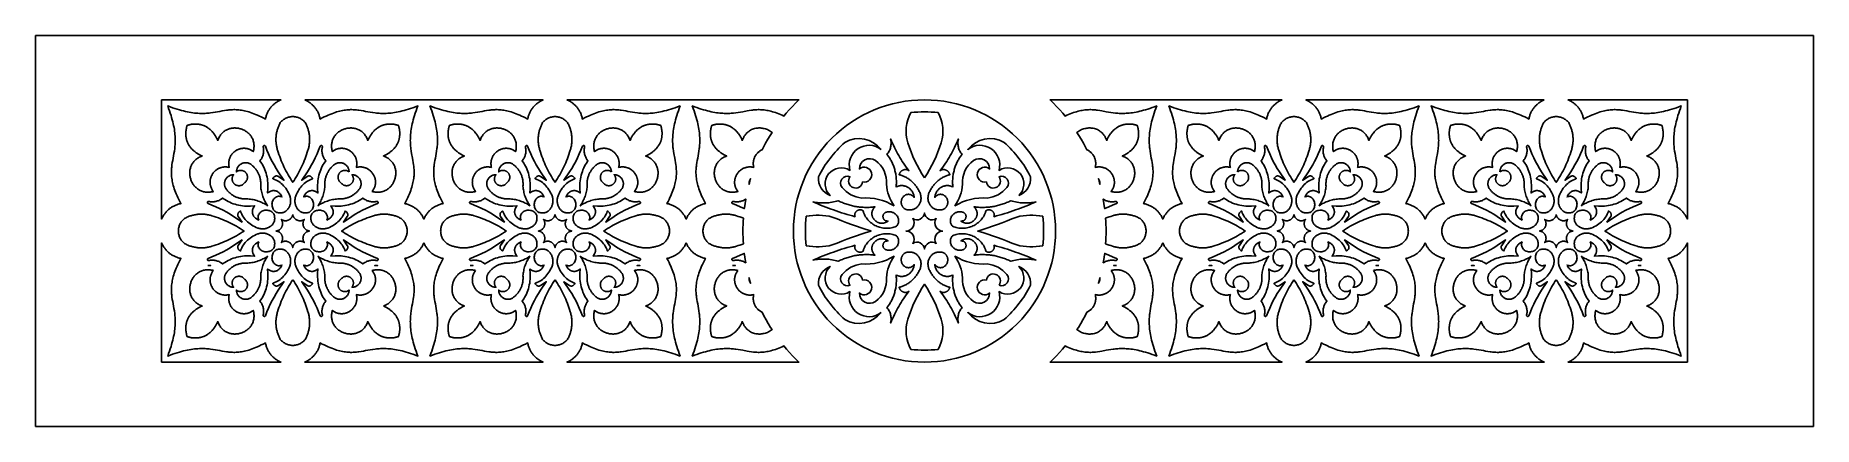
# Model space of a CAD drawing. Extents: x -352 to 352, y -78 to 78.
import ezdxf

# ---------------------------------------------------------------- set-up
doc = ezdxf.new("R2010")
doc.units = 0
doc.layers.get('0').update_dxf_attribs({"linetype": 'CONTINUOUS'})

msp = doc.modelspace()

# ---------------------------------------------------------------- linework, layer by layer
for points in [[(-352.5, -77.5), (352.5, -77.5), (352.5, 77.5), (-352.5, 77.5)], [(-302.5, 52), (-302.5, 4.72), (-302.37, 5), (-302.24, 5.28), (-302.1, 5.55), (-301.95, 5.82), (-301.8, 6.09), (-301.63, 6.35), (-301.46, 6.6), (-301.28, 6.86), (-301.09, 7.1), (-300.9, 7.34), (-300.7, 7.58), (-300.49, 7.81), (-300.27, 8.03), (-300.05, 8.25), (-299.82, 8.46), (-299.58, 8.66), (-299.34, 8.86), (-299.09, 9.05), (-298.83, 9.23), (-298.56, 9.41), (-298.29, 9.58), (-298.01, 9.74), (-297.73, 9.89), (-297.44, 10.03), (-297.14, 10.17), (-296.84, 10.3), (-296.53, 10.41), (-296.21, 10.52), (-295.89, 10.62), (-295.56, 10.71), (-295.22, 10.79), (-294.88, 10.86), (-295.31, 11.68), (-295.71, 12.48), (-296.07, 13.25), (-296.41, 13.99), (-296.72, 14.72), (-297, 15.42), (-297.25, 16.1), (-297.48, 16.76), (-297.69, 17.4), (-297.87, 18.02), (-298.03, 18.63), (-298.17, 19.22), (-298.29, 19.79), (-298.39, 20.35), (-298.47, 20.89), (-298.53, 21.42), (-298.57, 21.94), (-298.6, 22.45), (-298.62, 22.95), (-298.62, 23.44), (-298.61, 23.92), (-298.59, 24.39), (-298.56, 24.85), (-298.51, 25.31), (-298.46, 25.77), (-298.41, 26.22), (-298.27, 27.12), (-298.11, 28.01), (-297.95, 28.9), (-297.77, 29.81), (-297.61, 30.73), (-297.45, 31.68), (-297.32, 32.66), (-297.26, 33.16), (-297.21, 33.68), (-297.17, 34.21), (-297.14, 34.75), (-297.12, 35.3), (-297.11, 35.87), (-297.12, 36.45), (-297.14, 37.05), (-297.17, 37.67), (-297.22, 38.3), (-297.29, 38.96), (-297.37, 39.63), (-297.47, 40.32), (-297.59, 41.04), (-297.74, 41.78), (-297.9, 42.54), (-298.09, 43.33), (-298.3, 44.14), (-298.53, 44.98), (-298.79, 45.85), (-299.08, 46.74), (-299.39, 47.67), (-299.73, 48.62), (-300.1, 49.6), (-299.12, 49.23), (-298.17, 48.89), (-297.24, 48.58), (-296.35, 48.29), (-295.48, 48.03), (-294.64, 47.8), (-293.83, 47.59), (-293.04, 47.4), (-292.28, 47.24), (-291.54, 47.09), (-290.82, 46.97), (-290.13, 46.87), (-289.45, 46.79), (-288.8, 46.72), (-288.17, 46.67), (-287.55, 46.64), (-286.95, 46.62), (-286.37, 46.61), (-285.8, 46.62), (-285.25, 46.64), (-284.71, 46.67), (-284.18, 46.71), (-283.66, 46.76), (-283.16, 46.82), (-282.18, 46.95), (-281.23, 47.11), (-279.4, 47.45), (-278.51, 47.61), (-277.62, 47.77), (-276.72, 47.91), (-276.27, 47.96), (-275.81, 48.02), (-275.35, 48.06), (-274.89, 48.09), (-274.42, 48.11), (-273.94, 48.12), (-273.45, 48.12), (-272.95, 48.1), (-272.44, 48.07), (-271.92, 48.03), (-271.39, 47.97), (-270.85, 47.89), (-270.29, 47.79), (-269.72, 47.67), (-269.13, 47.53), (-268.52, 47.37), (-267.9, 47.19), (-267.26, 46.98), (-266.6, 46.75), (-265.92, 46.5), (-265.22, 46.22), (-264.49, 45.91), (-263.75, 45.57), (-262.98, 45.21), (-262.18, 44.81), (-261.36, 44.38), (-261.29, 44.72), (-261.21, 45.06), (-261.12, 45.39), (-261.02, 45.71), (-260.91, 46.03), (-260.8, 46.34), (-260.67, 46.64), (-260.53, 46.94), (-260.39, 47.23), (-260.24, 47.51), (-260.08, 47.79), (-259.91, 48.06), (-259.73, 48.33), (-259.55, 48.59), (-259.36, 48.84), (-259.16, 49.08), (-258.96, 49.32), (-258.75, 49.55), (-258.53, 49.77), (-258.31, 49.99), (-258.08, 50.2), (-257.84, 50.4), (-257.6, 50.59), (-257.36, 50.78), (-257.1, 50.96), (-256.85, 51.13), (-256.59, 51.3), (-256.32, 51.45), (-256.05, 51.6), (-255.78, 51.74), (-255.5, 51.88), (-255.22, 52)], [(-245.78, 52), (-245.5, 51.88), (-245.22, 51.74), (-244.95, 51.6), (-244.68, 51.45), (-244.41, 51.3), (-244.15, 51.13), (-243.9, 50.96), (-243.65, 50.78), (-243.4, 50.59), (-243.16, 50.4), (-242.92, 50.2), (-242.69, 49.99), (-242.47, 49.77), (-242.25, 49.55), (-242.04, 49.32), (-241.84, 49.08), (-241.64, 48.84), (-241.45, 48.59), (-241.27, 48.33), (-241.09, 48.06), (-240.92, 47.79), (-240.76, 47.51), (-240.61, 47.23), (-240.47, 46.94), (-240.33, 46.64), (-240.21, 46.34), (-240.09, 46.03), (-239.98, 45.71), (-239.88, 45.39), (-239.79, 45.06), (-239.71, 44.72), (-239.64, 44.38), (-238.82, 44.81), (-238.03, 45.21), (-237.25, 45.57), (-236.51, 45.91), (-235.78, 46.22), (-235.08, 46.5), (-234.4, 46.75), (-233.74, 46.98), (-233.1, 47.19), (-232.48, 47.37), (-231.87, 47.53), (-231.28, 47.67), (-230.71, 47.79), (-230.15, 47.89), (-229.61, 47.97), (-229.08, 48.03), (-228.56, 48.07), (-228.05, 48.1), (-227.55, 48.12), (-227.07, 48.12), (-226.59, 48.11), (-226.11, 48.09), (-225.65, 48.06), (-225.19, 48.02), (-224.73, 47.96), (-224.28, 47.91), (-223.38, 47.77), (-222.49, 47.61), (-221.6, 47.45), (-220.69, 47.28), (-219.77, 47.11), (-218.82, 46.95), (-217.84, 46.82), (-217.34, 46.76), (-216.82, 46.71), (-216.29, 46.67), (-215.75, 46.64), (-215.2, 46.62), (-214.63, 46.61), (-214.05, 46.62), (-213.45, 46.64), (-212.83, 46.67), (-212.2, 46.72), (-211.55, 46.79), (-210.87, 46.87), (-210.18, 46.97), (-209.46, 47.09), (-208.72, 47.24), (-207.96, 47.4), (-207.17, 47.59), (-206.36, 47.8), (-205.52, 48.03), (-204.65, 48.29), (-203.76, 48.58), (-202.84, 48.89), (-201.88, 49.23), (-200.9, 49.6), (-201.27, 48.62), (-201.61, 47.67), (-201.92, 46.74), (-202.21, 45.85), (-202.47, 44.98), (-202.71, 44.14), (-202.92, 43.33), (-203.1, 42.54), (-203.27, 41.78), (-203.41, 41.04), (-203.53, 40.32), (-203.63, 39.63), (-203.72, 38.96), (-203.78, 38.3), (-203.83, 37.67), (-203.86, 37.05), (-203.88, 36.45), (-203.89, 35.87), (-203.88, 35.3), (-203.86, 34.75), (-203.83, 34.21), (-203.79, 33.68), (-203.74, 33.16), (-203.68, 32.66), (-203.55, 31.68), (-203.39, 30.73), (-203.06, 28.9), (-202.89, 28.01), (-202.73, 27.12), (-202.6, 26.22), (-202.54, 25.77), (-202.49, 25.31), (-202.44, 24.85), (-202.41, 24.39), (-202.39, 23.92), (-202.38, 23.44), (-202.38, 22.95), (-202.4, 22.45), (-202.43, 21.94), (-202.47, 21.42), (-202.54, 20.89), (-202.62, 20.35), (-202.71, 19.79), (-202.83, 19.22), (-202.97, 18.63), (-203.13, 18.02), (-203.31, 17.4), (-203.52, 16.76), (-203.75, 16.1), (-204, 15.42), (-204.28, 14.72), (-204.59, 13.99), (-204.93, 13.25), (-205.3, 12.48), (-205.69, 11.68), (-206.12, 10.86), (-205.78, 10.79), (-205.44, 10.71), (-205.11, 10.62), (-204.79, 10.52), (-204.48, 10.41), (-204.17, 10.3), (-203.86, 10.17), (-203.56, 10.03), (-203.27, 9.89), (-202.99, 9.74), (-202.71, 9.58), (-202.44, 9.41), (-202.17, 9.23), (-201.91, 9.05), (-201.66, 8.86), (-201.42, 8.66), (-201.18, 8.46), (-200.95, 8.25), (-200.73, 8.03), (-200.51, 7.81), (-200.3, 7.58), (-200.1, 7.34), (-199.91, 7.1), (-199.72, 6.86), (-199.54, 6.6), (-199.37, 6.35), (-199.2, 6.09), (-199.05, 5.82), (-198.9, 5.55), (-198.76, 5.28), (-198.62, 5), (-198.5, 4.72), (-198.37, 5), (-198.24, 5.28), (-198.1, 5.55), (-197.95, 5.82), (-197.79, 6.09), (-197.63, 6.35), (-197.46, 6.6), (-197.28, 6.86), (-197.09, 7.1), (-196.9, 7.34), (-196.7, 7.58), (-196.49, 7.81), (-196.27, 8.03), (-196.05, 8.25), (-195.82, 8.46), (-195.58, 8.66), (-195.34, 8.86), (-195.08, 9.05), (-194.83, 9.23), (-194.56, 9.41), (-194.29, 9.58), (-194.01, 9.74), (-193.73, 9.89), (-193.44, 10.03), (-193.14, 10.17), (-192.83, 10.3), (-192.52, 10.41), (-192.21, 10.52), (-191.88, 10.62), (-191.56, 10.71), (-191.22, 10.79), (-190.88, 10.86), (-191.31, 11.68), (-191.7, 12.48), (-192.07, 13.25), (-192.41, 13.99), (-192.71, 14.72), (-193, 15.42), (-193.25, 16.1), (-193.48, 16.76), (-193.69, 17.4), (-193.87, 18.02), (-194.03, 18.63), (-194.17, 19.22), (-194.28, 19.79), (-194.38, 20.35), (-194.46, 20.89), (-194.53, 21.42), (-194.57, 21.94), (-194.6, 22.45), (-194.62, 22.95), (-194.62, 23.44), (-194.61, 23.92), (-194.59, 24.39), (-194.56, 24.85), (-194.51, 25.31), (-194.46, 25.77), (-194.4, 26.22), (-194.27, 27.12), (-194.11, 28.01), (-193.94, 28.9), (-193.77, 29.81), (-193.61, 30.73), (-193.45, 31.68), (-193.32, 32.66), (-193.26, 33.16), (-193.21, 33.68), (-193.17, 34.21), (-193.14, 34.75), (-193.12, 35.3), (-193.11, 35.87), (-193.12, 36.45), (-193.14, 37.05), (-193.17, 37.67), (-193.22, 38.3), (-193.28, 38.96), (-193.37, 39.63), (-193.47, 40.32), (-193.59, 41.04), (-193.73, 41.78), (-193.9, 42.54), (-194.08, 43.33), (-194.29, 44.14), (-194.53, 44.98), (-194.79, 45.85), (-195.07, 46.74), (-195.39, 47.67), (-195.73, 48.62), (-196.1, 49.6), (-195.12, 49.23), (-194.16, 48.89), (-193.24, 48.58), (-192.35, 48.29), (-191.48, 48.03), (-190.64, 47.8), (-189.83, 47.59), (-189.04, 47.4), (-188.28, 47.24), (-187.54, 47.09), (-186.82, 46.97), (-186.13, 46.87), (-185.45, 46.79), (-184.8, 46.72), (-184.16, 46.67), (-183.55, 46.64), (-182.95, 46.62), (-182.36, 46.61), (-181.8, 46.62), (-181.24, 46.64), (-180.7, 46.67), (-180.18, 46.71), (-179.66, 46.76), (-179.16, 46.82), (-178.18, 46.95), (-177.23, 47.11), (-175.4, 47.45), (-174.51, 47.61), (-173.62, 47.77), (-172.72, 47.91), (-172.27, 47.96), (-171.81, 48.02), (-171.35, 48.06), (-170.89, 48.09), (-170.41, 48.11), (-169.93, 48.12), (-169.44, 48.12), (-168.95, 48.1), (-168.44, 48.07), (-167.92, 48.03), (-167.39, 47.97), (-166.84, 47.89), (-166.29, 47.79), (-165.71, 47.67), (-165.13, 47.53), (-164.52, 47.37), (-163.9, 47.19), (-163.26, 46.98), (-162.6, 46.75), (-161.92, 46.5), (-161.22, 46.22), (-160.49, 45.91), (-159.74, 45.57), (-158.97, 45.21), (-158.18, 44.81), (-157.36, 44.38), (-157.29, 44.72), (-157.21, 45.06), (-157.12, 45.39), (-157.02, 45.71), (-156.91, 46.03), (-156.79, 46.34), (-156.67, 46.64), (-156.53, 46.94), (-156.39, 47.23), (-156.24, 47.51), (-156.08, 47.79), (-155.91, 48.06), (-155.73, 48.33), (-155.55, 48.59), (-155.36, 48.84), (-155.16, 49.08), (-154.96, 49.32), (-154.75, 49.55), (-154.53, 49.77), (-154.3, 49.99), (-154.07, 50.2), (-153.84, 50.4), (-153.6, 50.59), (-153.35, 50.78), (-153.1, 50.96), (-152.85, 51.13), (-152.59, 51.3), (-152.32, 51.45), (-152.05, 51.6), (-151.78, 51.74), (-151.5, 51.88), (-151.22, 52), (-198.5, 52), (-198.5, 52)], [(-141.78, 52), (-141.5, 51.88), (-141.22, 51.74), (-140.95, 51.6), (-140.68, 51.45), (-140.41, 51.3), (-140.15, 51.13), (-139.89, 50.96), (-139.64, 50.78), (-139.4, 50.59), (-139.16, 50.4), (-138.92, 50.2), (-138.69, 49.99), (-138.47, 49.77), (-138.25, 49.55), (-138.04, 49.32), (-137.84, 49.08), (-137.64, 48.84), (-137.45, 48.59), (-137.27, 48.33), (-137.09, 48.06), (-136.92, 47.79), (-136.76, 47.51), (-136.61, 47.23), (-136.47, 46.94), (-136.33, 46.64), (-136.2, 46.34), (-136.09, 46.03), (-135.98, 45.71), (-135.88, 45.39), (-135.79, 45.06), (-135.71, 44.72), (-135.64, 44.38), (-134.82, 44.81), (-134.02, 45.21), (-133.25, 45.57), (-132.51, 45.91), (-131.78, 46.22), (-131.08, 46.5), (-130.4, 46.75), (-129.74, 46.98), (-129.1, 47.19), (-128.48, 47.37), (-127.87, 47.53), (-127.28, 47.67), (-126.71, 47.79), (-126.15, 47.89), (-125.61, 47.97), (-125.08, 48.03), (-124.56, 48.07), (-124.05, 48.1), (-123.55, 48.12), (-123.06, 48.12), (-122.58, 48.11), (-122.11, 48.09), (-121.65, 48.06), (-121.18, 48.02), (-120.73, 47.96), (-120.28, 47.91), (-119.38, 47.77), (-118.49, 47.61), (-117.6, 47.45), (-116.69, 47.28), (-115.77, 47.11), (-114.82, 46.95), (-113.84, 46.82), (-113.33, 46.76), (-112.82, 46.71), (-112.29, 46.67), (-111.75, 46.64), (-111.2, 46.62), (-110.63, 46.61), (-110.05, 46.62), (-109.45, 46.64), (-108.83, 46.67), (-108.2, 46.72), (-107.54, 46.79), (-106.87, 46.87), (-106.18, 46.97), (-105.46, 47.09), (-104.72, 47.24), (-103.96, 47.4), (-103.17, 47.59), (-102.36, 47.8), (-101.52, 48.03), (-100.65, 48.29), (-99.76, 48.58), (-98.83, 48.89), (-97.88, 49.23), (-96.89, 49.6), (-97.27, 48.62), (-97.61, 47.67), (-97.92, 46.74), (-98.21, 45.85), (-98.47, 44.98), (-98.7, 44.14), (-98.91, 43.33), (-99.1, 42.54), (-99.26, 41.78), (-99.41, 41.04), (-99.53, 40.32), (-99.63, 39.63), (-99.71, 38.96), (-99.78, 38.3), (-99.83, 37.67), (-99.86, 37.05), (-99.88, 36.45), (-99.88, 35.87), (-99.88, 35.3), (-99.86, 34.75), (-99.83, 34.21), (-99.79, 33.68), (-99.74, 33.16), (-99.68, 32.66), (-99.54, 31.68), (-99.39, 30.73), (-99.05, 28.9), (-98.89, 28.01), (-98.73, 27.12), (-98.59, 26.22), (-98.53, 25.77), (-98.48, 25.31), (-98.44, 24.85), (-98.41, 24.39), (-98.39, 23.92), (-98.38, 23.44), (-98.38, 22.95), (-98.4, 22.45), (-98.43, 21.94), (-98.47, 21.42), (-98.53, 20.89), (-98.61, 20.35), (-98.71, 19.79), (-98.83, 19.22), (-98.97, 18.63), (-99.13, 18.02), (-99.31, 17.4), (-99.52, 16.76), (-99.75, 16.1), (-100, 15.42), (-100.28, 14.72), (-100.59, 13.99), (-100.93, 13.25), (-101.29, 12.48), (-101.69, 11.68), (-102.12, 10.86), (-101.78, 10.79), (-101.44, 10.71), (-101.11, 10.62), (-100.79, 10.52), (-100.47, 10.41), (-100.16, 10.3), (-99.86, 10.17), (-99.56, 10.03), (-99.27, 9.89), (-98.99, 9.74), (-98.71, 9.58), (-98.44, 9.41), (-98.17, 9.23), (-97.91, 9.05), (-97.66, 8.86), (-97.42, 8.66), (-97.18, 8.46), (-96.95, 8.25), (-96.73, 8.03), (-96.51, 7.81), (-96.3, 7.58), (-96.1, 7.34), (-95.9, 7.1), (-95.72, 6.86), (-95.54, 6.6), (-95.37, 6.35), (-95.2, 6.09), (-95.05, 5.82), (-94.9, 5.55), (-94.76, 5.28), (-94.62, 5), (-94.5, 4.72), (-94.37, 5), (-94.24, 5.28), (-94.1, 5.55), (-93.95, 5.82), (-93.79, 6.09), (-93.63, 6.35), (-93.46, 6.6), (-93.28, 6.86), (-93.09, 7.1), (-92.9, 7.34), (-92.69, 7.58), (-92.49, 7.81), (-92.27, 8.03), (-92.05, 8.25), (-91.82, 8.46), (-91.58, 8.66), (-91.33, 8.86), (-91.08, 9.05), (-90.82, 9.23), (-90.56, 9.41), (-90.29, 9.58), (-90.01, 9.74), (-89.72, 9.89), (-89.43, 10.03), (-89.14, 10.17), (-88.83, 10.3), (-88.52, 10.41), (-88.2, 10.52), (-87.88, 10.62), (-87.55, 10.71), (-87.22, 10.79), (-86.88, 10.86), (-87.3, 11.68), (-87.7, 12.48), (-88.07, 13.25), (-88.4, 13.99), (-88.71, 14.72), (-88.99, 15.42), (-89.25, 16.1), (-89.48, 16.76), (-89.68, 17.4), (-89.87, 18.02), (-90.03, 18.63), (-90.16, 19.22), (-90.28, 19.79), (-90.38, 20.35), (-90.46, 20.89), (-90.52, 21.42), (-90.57, 21.94), (-90.6, 22.45), (-90.62, 22.95), (-90.62, 23.44), (-90.61, 23.92), (-90.59, 24.39), (-90.55, 24.85), (-90.51, 25.31), (-90.46, 25.77), (-90.4, 26.22), (-90.26, 27.12), (-90.11, 28.01), (-89.94, 28.9), (-89.77, 29.81), (-89.6, 30.73), (-89.45, 31.68), (-89.32, 32.66), (-89.26, 33.16), (-89.21, 33.68), (-89.17, 34.21), (-89.14, 34.75), (-89.12, 35.3), (-89.11, 35.87), (-89.11, 36.45), (-89.13, 37.05), (-89.17, 37.67), (-89.22, 38.3), (-89.28, 38.96), (-89.36, 39.63), (-89.47, 40.32), (-89.59, 41.04), (-89.73, 41.78), (-89.89, 42.54), (-90.08, 43.33), (-90.29, 44.14), (-90.53, 44.98), (-90.79, 45.85), (-91.07, 46.74), (-91.39, 47.67), (-91.73, 48.62), (-92.1, 49.6), (-91.16, 49.25), (-90.25, 48.92), (-89.37, 48.62), (-88.51, 48.34), (-87.68, 48.09), (-86.87, 47.86), (-86.09, 47.65), (-85.33, 47.47), (-84.59, 47.3), (-83.88, 47.16), (-83.18, 47.03), (-82.51, 46.92), (-81.86, 46.83), (-81.22, 46.76), (-80.61, 46.7), (-80, 46.66), (-79.42, 46.63), (-78.85, 46.62), (-78.3, 46.61), (-77.76, 46.62), (-77.23, 46.64), (-76.72, 46.67), (-76.21, 46.71), (-75.72, 46.76), (-74.77, 46.87), (-73.84, 47.01), (-72.95, 47.16), (-72.08, 47.32), (-70.36, 47.64), (-69.51, 47.79), (-68.66, 47.91), (-68.23, 47.97), (-67.79, 48.02), (-67.35, 48.06), (-66.91, 48.09), (-66.46, 48.11), (-66, 48.12), (-65.54, 48.12), (-65.07, 48.11), (-64.59, 48.08), (-64.09, 48.05), (-63.59, 47.99), (-63.08, 47.92), (-62.55, 47.84), (-62.01, 47.73), (-61.46, 47.61), (-60.89, 47.47), (-60.31, 47.31), (-59.71, 47.13), (-59.1, 46.93), (-58.46, 46.71), (-57.81, 46.46), (-57.14, 46.19), (-56.45, 45.89), (-55.74, 45.57), (-54.81, 46.69), (-53.61, 48.06), (-52.37, 49.4), (-51.1, 50.72), (-49.79, 52), (-94.49, 52), (-94.5, 52)], [(141.78, 52), (141.5, 51.88), (141.22, 51.74), (140.95, 51.6), (140.68, 51.45), (140.41, 51.3), (140.15, 51.13), (139.89, 50.96), (139.64, 50.78), (139.4, 50.59), (139.16, 50.4), (138.92, 50.2), (138.69, 49.99), (138.47, 49.77), (138.25, 49.55), (138.04, 49.32), (137.84, 49.08), (137.64, 48.84), (137.45, 48.59), (137.27, 48.33), (137.09, 48.06), (136.92, 47.79), (136.76, 47.51), (136.61, 47.23), (136.47, 46.94), (136.33, 46.64), (136.2, 46.34), (136.09, 46.03), (135.98, 45.71), (135.88, 45.39), (135.79, 45.06), (135.71, 44.72), (135.64, 44.38), (134.82, 44.81), (134.02, 45.21), (133.25, 45.57), (132.51, 45.91), (131.78, 46.22), (131.08, 46.5), (130.4, 46.75), (129.74, 46.98), (129.1, 47.19), (128.48, 47.37), (127.87, 47.53), (127.28, 47.67), (126.71, 47.79), (126.15, 47.89), (125.61, 47.97), (125.08, 48.03), (124.56, 48.07), (124.05, 48.1), (123.55, 48.12), (123.06, 48.12), (122.58, 48.11), (122.11, 48.09), (121.65, 48.06), (121.18, 48.02), (120.73, 47.96), (120.28, 47.91), (119.38, 47.77), (118.49, 47.61), (117.6, 47.45), (116.69, 47.28), (115.77, 47.11), (114.82, 46.95), (113.84, 46.82), (113.33, 46.76), (112.82, 46.71), (112.29, 46.67), (111.75, 46.64), (111.2, 46.62), (110.63, 46.61), (110.05, 46.62), (109.45, 46.64), (108.83, 46.67), (108.2, 46.72), (107.54, 46.79), (106.87, 46.87), (106.18, 46.97), (105.46, 47.09), (104.72, 47.24), (103.96, 47.4), (103.17, 47.59), (102.36, 47.8), (101.52, 48.03), (100.65, 48.29), (99.76, 48.58), (98.83, 48.89), (97.88, 49.23), (96.89, 49.6), (97.27, 48.62), (97.61, 47.67), (97.92, 46.74), (98.21, 45.85), (98.47, 44.98), (98.7, 44.14), (98.91, 43.33), (99.1, 42.54), (99.26, 41.78), (99.41, 41.04), (99.53, 40.32), (99.63, 39.63), (99.71, 38.96), (99.78, 38.3), (99.83, 37.67), (99.86, 37.05), (99.88, 36.45), (99.88, 35.87), (99.88, 35.3), (99.86, 34.75), (99.83, 34.21), (99.79, 33.68), (99.74, 33.16), (99.68, 32.66), (99.54, 31.68), (99.39, 30.73), (99.05, 28.9), (98.89, 28.01), (98.73, 27.12), (98.59, 26.22), (98.53, 25.77), (98.48, 25.31), (98.44, 24.85), (98.41, 24.39), (98.39, 23.92), (98.38, 23.44), (98.38, 22.95), (98.4, 22.45), (98.43, 21.94), (98.47, 21.42), (98.53, 20.89), (98.61, 20.35), (98.71, 19.79), (98.83, 19.22), (98.97, 18.63), (99.13, 18.02), (99.31, 17.4), (99.52, 16.76), (99.75, 16.1), (100, 15.42), (100.28, 14.72), (100.59, 13.99), (100.93, 13.25), (101.29, 12.48), (101.69, 11.68), (102.12, 10.86), (101.78, 10.79), (101.44, 10.71), (101.11, 10.62), (100.79, 10.52), (100.47, 10.41), (100.16, 10.3), (99.86, 10.17), (99.56, 10.03), (99.27, 9.89), (98.99, 9.74), (98.71, 9.58), (98.44, 9.41), (98.17, 9.23), (97.91, 9.05), (97.66, 8.86), (97.42, 8.66), (97.18, 8.46), (96.95, 8.25), (96.73, 8.03), (96.51, 7.81), (96.3, 7.58), (96.1, 7.34), (95.9, 7.1), (95.72, 6.86), (95.54, 6.6), (95.37, 6.35), (95.2, 6.09), (95.05, 5.82), (94.9, 5.55), (94.76, 5.28), (94.62, 5), (94.5, 4.72), (94.37, 5), (94.24, 5.28), (94.1, 5.55), (93.95, 5.82), (93.79, 6.09), (93.63, 6.35), (93.46, 6.6), (93.28, 6.86), (93.09, 7.1), (92.9, 7.34), (92.69, 7.58), (92.49, 7.81), (92.27, 8.03), (92.05, 8.25), (91.82, 8.46), (91.58, 8.66), (91.33, 8.86), (91.08, 9.05), (90.82, 9.23), (90.56, 9.41), (90.29, 9.58), (90.01, 9.74), (89.72, 9.89), (89.43, 10.03), (89.14, 10.17), (88.83, 10.3), (88.52, 10.41), (88.2, 10.52), (87.88, 10.62), (87.55, 10.71), (87.22, 10.79), (86.88, 10.86), (87.3, 11.68), (87.7, 12.48), (88.07, 13.25), (88.4, 13.99), (88.71, 14.72), (88.99, 15.42), (89.25, 16.1), (89.48, 16.76), (89.68, 17.4), (89.87, 18.02), (90.03, 18.63), (90.16, 19.22), (90.28, 19.79), (90.38, 20.35), (90.46, 20.89), (90.52, 21.42), (90.57, 21.94), (90.6, 22.45), (90.62, 22.95), (90.62, 23.44), (90.61, 23.92), (90.59, 24.39), (90.55, 24.85), (90.51, 25.31), (90.46, 25.77), (90.4, 26.22), (90.26, 27.12), (90.11, 28.01), (89.94, 28.9), (89.77, 29.81), (89.6, 30.73), (89.45, 31.68), (89.32, 32.66), (89.26, 33.16), (89.21, 33.68), (89.17, 34.21), (89.14, 34.75), (89.12, 35.3), (89.11, 35.87), (89.11, 36.45), (89.13, 37.05), (89.17, 37.67), (89.22, 38.3), (89.28, 38.96), (89.36, 39.63), (89.47, 40.32), (89.59, 41.04), (89.73, 41.78), (89.89, 42.54), (90.08, 43.33), (90.29, 44.14), (90.53, 44.98), (90.79, 45.85), (91.07, 46.74), (91.39, 47.67), (91.73, 48.62), (92.1, 49.6), (91.16, 49.25), (90.25, 48.92), (89.37, 48.62), (88.51, 48.34), (87.68, 48.09), (86.87, 47.86), (86.09, 47.65), (85.33, 47.47), (84.59, 47.3), (83.88, 47.16), (83.18, 47.03), (82.51, 46.92), (81.86, 46.83), (81.22, 46.76), (80.61, 46.7), (80, 46.66), (79.42, 46.63), (78.85, 46.62), (78.3, 46.61), (77.76, 46.62), (77.23, 46.64), (76.72, 46.67), (76.21, 46.71), (75.72, 46.76), (74.77, 46.87), (73.84, 47.01), (72.95, 47.16), (72.08, 47.32), (70.36, 47.64), (69.51, 47.79), (68.66, 47.91), (68.23, 47.97), (67.79, 48.02), (67.35, 48.06), (66.91, 48.09), (66.46, 48.11), (66, 48.12), (65.54, 48.12), (65.07, 48.11), (64.59, 48.08), (64.09, 48.05), (63.59, 47.99), (63.08, 47.92), (62.55, 47.84), (62.01, 47.73), (61.46, 47.61), (60.89, 47.47), (60.31, 47.31), (59.71, 47.13), (59.1, 46.93), (58.46, 46.71), (57.81, 46.46), (57.14, 46.19), (56.45, 45.89), (55.74, 45.57), (54.81, 46.69), (53.61, 48.06), (52.37, 49.4), (51.1, 50.72), (49.79, 52), (94.49, 52), (94.5, 52)], [(245.78, 52), (245.5, 51.88), (245.22, 51.74), (244.95, 51.6), (244.68, 51.45), (244.41, 51.3), (244.15, 51.13), (243.9, 50.96), (243.65, 50.78), (243.4, 50.59), (243.16, 50.4), (242.92, 50.2), (242.69, 49.99), (242.47, 49.77), (242.25, 49.55), (242.04, 49.32), (241.84, 49.08), (241.64, 48.84), (241.45, 48.59), (241.27, 48.33), (241.09, 48.06), (240.92, 47.79), (240.76, 47.51), (240.61, 47.23), (240.47, 46.94), (240.33, 46.64), (240.21, 46.34), (240.09, 46.03), (239.98, 45.71), (239.88, 45.39), (239.79, 45.06), (239.71, 44.72), (239.64, 44.38), (238.82, 44.81), (238.03, 45.21), (237.25, 45.57), (236.51, 45.91), (235.78, 46.22), (235.08, 46.5), (234.4, 46.75), (233.74, 46.98), (233.1, 47.19), (232.48, 47.37), (231.87, 47.53), (231.28, 47.67), (230.71, 47.79), (230.15, 47.89), (229.61, 47.97), (229.08, 48.03), (228.56, 48.07), (228.05, 48.1), (227.55, 48.12), (227.07, 48.12), (226.59, 48.11), (226.11, 48.09), (225.65, 48.06), (225.19, 48.02), (224.73, 47.96), (224.28, 47.91), (223.38, 47.77), (222.49, 47.61), (221.6, 47.45), (220.69, 47.28), (219.77, 47.11), (218.82, 46.95), (217.84, 46.82), (217.34, 46.76), (216.82, 46.71), (216.29, 46.67), (215.75, 46.64), (215.2, 46.62), (214.63, 46.61), (214.05, 46.62), (213.45, 46.64), (212.83, 46.67), (212.2, 46.72), (211.55, 46.79), (210.87, 46.87), (210.18, 46.97), (209.46, 47.09), (208.72, 47.24), (207.96, 47.4), (207.17, 47.59), (206.36, 47.8), (205.52, 48.03), (204.65, 48.29), (203.76, 48.58), (202.84, 48.89), (201.88, 49.23), (200.9, 49.6), (201.27, 48.62), (201.61, 47.67), (201.92, 46.74), (202.21, 45.85), (202.47, 44.98), (202.71, 44.14), (202.92, 43.33), (203.1, 42.54), (203.27, 41.78), (203.41, 41.04), (203.53, 40.32), (203.63, 39.63), (203.72, 38.96), (203.78, 38.3), (203.83, 37.67), (203.86, 37.05), (203.88, 36.45), (203.89, 35.87), (203.88, 35.3), (203.86, 34.75), (203.83, 34.21), (203.79, 33.68), (203.74, 33.16), (203.68, 32.66), (203.55, 31.68), (203.39, 30.73), (203.06, 28.9), (202.89, 28.01), (202.73, 27.12), (202.6, 26.22), (202.54, 25.77), (202.49, 25.31), (202.44, 24.85), (202.41, 24.39), (202.39, 23.92), (202.38, 23.44), (202.38, 22.95), (202.4, 22.45), (202.43, 21.94), (202.47, 21.42), (202.54, 20.89), (202.62, 20.35), (202.71, 19.79), (202.83, 19.22), (202.97, 18.63), (203.13, 18.02), (203.31, 17.4), (203.52, 16.76), (203.75, 16.1), (204, 15.42), (204.28, 14.72), (204.59, 13.99), (204.93, 13.25), (205.3, 12.48), (205.69, 11.68), (206.12, 10.86), (205.78, 10.79), (205.44, 10.71), (205.11, 10.62), (204.79, 10.52), (204.48, 10.41), (204.17, 10.3), (203.86, 10.17), (203.56, 10.03), (203.27, 9.89), (202.99, 9.74), (202.71, 9.58), (202.44, 9.41), (202.17, 9.23), (201.91, 9.05), (201.66, 8.86), (201.42, 8.66), (201.18, 8.46), (200.95, 8.25), (200.73, 8.03), (200.51, 7.81), (200.3, 7.58), (200.1, 7.34), (199.91, 7.1), (199.72, 6.86), (199.54, 6.6), (199.37, 6.35), (199.2, 6.09), (199.05, 5.82), (198.9, 5.55), (198.76, 5.28), (198.62, 5), (198.5, 4.72), (198.37, 5), (198.24, 5.28), (198.1, 5.55), (197.95, 5.82), (197.79, 6.09), (197.63, 6.35), (197.46, 6.6), (197.28, 6.86), (197.09, 7.1), (196.9, 7.34), (196.7, 7.58), (196.49, 7.81), (196.27, 8.03), (196.05, 8.25), (195.82, 8.46), (195.58, 8.66), (195.34, 8.86), (195.08, 9.05), (194.83, 9.23), (194.56, 9.41), (194.29, 9.58), (194.01, 9.74), (193.73, 9.89), (193.44, 10.03), (193.14, 10.17), (192.83, 10.3), (192.52, 10.41), (192.21, 10.52), (191.88, 10.62), (191.56, 10.71), (191.22, 10.79), (190.88, 10.86), (191.31, 11.68), (191.7, 12.48), (192.07, 13.25), (192.41, 13.99), (192.71, 14.72), (193, 15.42), (193.25, 16.1), (193.48, 16.76), (193.69, 17.4), (193.87, 18.02), (194.03, 18.63), (194.17, 19.22), (194.28, 19.79), (194.38, 20.35), (194.46, 20.89), (194.53, 21.42), (194.57, 21.94), (194.6, 22.45), (194.62, 22.95), (194.62, 23.44), (194.61, 23.92), (194.59, 24.39), (194.56, 24.85), (194.51, 25.31), (194.46, 25.77), (194.4, 26.22), (194.27, 27.12), (194.11, 28.01), (193.94, 28.9), (193.77, 29.81), (193.61, 30.73), (193.45, 31.68), (193.32, 32.66), (193.26, 33.16), (193.21, 33.68), (193.17, 34.21), (193.14, 34.75), (193.12, 35.3), (193.11, 35.87), (193.12, 36.45), (193.14, 37.05), (193.17, 37.67), (193.22, 38.3), (193.28, 38.96), (193.37, 39.63), (193.47, 40.32), (193.59, 41.04), (193.73, 41.78), (193.9, 42.54), (194.08, 43.33), (194.29, 44.14), (194.53, 44.98), (194.79, 45.85), (195.07, 46.74), (195.39, 47.67), (195.73, 48.62), (196.1, 49.6), (195.12, 49.23), (194.16, 48.89), (193.24, 48.58), (192.35, 48.29), (191.48, 48.03), (190.64, 47.8), (189.83, 47.59), (189.04, 47.4), (188.28, 47.24), (187.54, 47.09), (186.82, 46.97), (186.13, 46.87), (185.45, 46.79), (184.8, 46.72), (184.16, 46.67), (183.55, 46.64), (182.95, 46.62), (182.36, 46.61), (181.8, 46.62), (181.24, 46.64), (180.7, 46.67), (180.18, 46.71), (179.66, 46.76), (179.16, 46.82), (178.18, 46.95), (177.23, 47.11), (175.4, 47.45), (174.51, 47.61), (173.62, 47.77), (172.72, 47.91), (172.27, 47.96), (171.81, 48.02), (171.35, 48.06), (170.89, 48.09), (170.41, 48.11), (169.93, 48.12), (169.44, 48.12), (168.95, 48.1), (168.44, 48.07), (167.92, 48.03), (167.39, 47.97), (166.84, 47.89), (166.29, 47.79), (165.71, 47.67), (165.13, 47.53), (164.52, 47.37), (163.9, 47.19), (163.26, 46.98), (162.6, 46.75), (161.92, 46.5), (161.22, 46.22), (160.49, 45.91), (159.74, 45.57), (158.97, 45.21), (158.18, 44.81), (157.36, 44.38), (157.29, 44.72), (157.21, 45.06), (157.12, 45.39), (157.02, 45.71), (156.91, 46.03), (156.79, 46.34), (156.67, 46.64), (156.53, 46.94), (156.39, 47.23), (156.24, 47.51), (156.08, 47.79), (155.91, 48.06), (155.73, 48.33), (155.55, 48.59), (155.36, 48.84), (155.16, 49.08), (154.96, 49.32), (154.75, 49.55), (154.53, 49.77), (154.3, 49.99), (154.07, 50.2), (153.84, 50.4), (153.6, 50.59), (153.35, 50.78), (153.1, 50.96), (152.85, 51.13), (152.59, 51.3), (152.32, 51.45), (152.05, 51.6), (151.78, 51.74), (151.5, 51.88), (151.22, 52), (198.5, 52), (198.5, 52)], [(302.5, 52), (302.5, 4.72), (302.37, 5), (302.24, 5.28), (302.1, 5.55), (301.95, 5.82), (301.8, 6.09), (301.63, 6.35), (301.46, 6.6), (301.28, 6.86), (301.09, 7.1), (300.9, 7.34), (300.7, 7.58), (300.49, 7.81), (300.27, 8.03), (300.05, 8.25), (299.82, 8.46), (299.58, 8.66), (299.34, 8.86), (299.09, 9.05), (298.83, 9.23), (298.56, 9.41), (298.29, 9.58), (298.01, 9.74), (297.73, 9.89), (297.44, 10.03), (297.14, 10.17), (296.84, 10.3), (296.53, 10.41), (296.21, 10.52), (295.89, 10.62), (295.56, 10.71), (295.22, 10.79), (294.88, 10.86), (295.31, 11.68), (295.71, 12.48), (296.07, 13.25), (296.41, 13.99), (296.72, 14.72), (297, 15.42), (297.25, 16.1), (297.48, 16.76), (297.69, 17.4), (297.87, 18.02), (298.03, 18.63), (298.17, 19.22), (298.29, 19.79), (298.39, 20.35), (298.47, 20.89), (298.53, 21.42), (298.57, 21.94), (298.6, 22.45), (298.62, 22.95), (298.62, 23.44), (298.61, 23.92), (298.59, 24.39), (298.56, 24.85), (298.51, 25.31), (298.46, 25.77), (298.41, 26.22), (298.27, 27.12), (298.11, 28.01), (297.95, 28.9), (297.77, 29.81), (297.61, 30.73), (297.45, 31.68), (297.32, 32.66), (297.26, 33.16), (297.21, 33.68), (297.17, 34.21), (297.14, 34.75), (297.12, 35.3), (297.11, 35.87), (297.12, 36.45), (297.14, 37.05), (297.17, 37.67), (297.22, 38.3), (297.29, 38.96), (297.37, 39.63), (297.47, 40.32), (297.59, 41.04), (297.74, 41.78), (297.9, 42.54), (298.09, 43.33), (298.3, 44.14), (298.53, 44.98), (298.79, 45.85), (299.08, 46.74), (299.39, 47.67), (299.73, 48.62), (300.1, 49.6), (299.12, 49.23), (298.17, 48.89), (297.24, 48.58), (296.35, 48.29), (295.48, 48.03), (294.64, 47.8), (293.83, 47.59), (293.04, 47.4), (292.28, 47.24), (291.54, 47.09), (290.82, 46.97), (290.13, 46.87), (289.45, 46.79), (288.8, 46.72), (288.17, 46.67), (287.55, 46.64), (286.95, 46.62), (286.37, 46.61), (285.8, 46.62), (285.25, 46.64), (284.71, 46.67), (284.18, 46.71), (283.66, 46.76), (283.16, 46.82), (282.18, 46.95), (281.23, 47.11), (279.4, 47.45), (278.51, 47.61), (277.62, 47.77), (276.72, 47.91), (276.27, 47.96), (275.81, 48.02), (275.35, 48.06), (274.89, 48.09), (274.42, 48.11), (273.94, 48.12), (273.45, 48.12), (272.95, 48.1), (272.44, 48.07), (271.92, 48.03), (271.39, 47.97), (270.85, 47.89), (270.29, 47.79), (269.72, 47.67), (269.13, 47.53), (268.52, 47.37), (267.9, 47.19), (267.26, 46.98), (266.6, 46.75), (265.92, 46.5), (265.22, 46.22), (264.49, 45.91), (263.75, 45.57), (262.98, 45.21), (262.18, 44.81), (261.36, 44.38), (261.29, 44.72), (261.21, 45.06), (261.12, 45.39), (261.02, 45.71), (260.91, 46.03), (260.8, 46.34), (260.67, 46.64), (260.53, 46.94), (260.39, 47.23), (260.24, 47.51), (260.08, 47.79), (259.91, 48.06), (259.73, 48.33), (259.55, 48.59), (259.36, 48.84), (259.16, 49.08), (258.96, 49.32), (258.75, 49.55), (258.53, 49.77), (258.31, 49.99), (258.08, 50.2), (257.84, 50.4), (257.6, 50.59), (257.36, 50.78), (257.1, 50.96), (256.85, 51.13), (256.59, 51.3), (256.32, 51.45), (256.05, 51.6), (255.78, 51.74), (255.5, 51.88), (255.22, 52)], [(-289.4, 42.42), (-289.64, 42.41), (-289.89, 42.39), (-290.14, 42.37), (-290.39, 42.34), (-290.64, 42.3), (-290.9, 42.26), (-291.16, 42.21), (-291.42, 42.15), (-291.68, 42.09), (-291.94, 42.03), (-292.21, 41.95), (-292.4, 41.9), (-292.45, 41.71), (-292.53, 41.44), (-292.59, 41.18), (-292.65, 40.92), (-292.71, 40.66), (-292.76, 40.4), (-292.8, 40.14), (-292.84, 39.89), (-292.86, 39.64), (-292.89, 39.39), (-292.91, 39.14), (-292.92, 38.9), (-292.92, 38.65), (-292.92, 38.41), (-292.92, 38.17), (-292.9, 37.94), (-292.88, 37.7), (-292.86, 37.47), (-292.83, 37.24), (-292.79, 37.01), (-292.75, 36.79), (-292.71, 36.56), (-292.65, 36.34), (-292.59, 36.12), (-292.53, 35.91), (-292.46, 35.69), (-292.38, 35.48), (-292.3, 35.27), (-292.21, 35.07), (-292.12, 34.86), (-292.02, 34.66), (-291.92, 34.46), (-291.81, 34.26), (-291.7, 34.07), (-291.58, 33.88), (-291.45, 33.69), (-291.32, 33.5), (-291.18, 33.32), (-291.04, 33.14), (-290.9, 32.96), (-290.75, 32.78), (-290.59, 32.61), (-290.43, 32.44), (-290.26, 32.27), (-290.09, 32.11), (-289.91, 31.95), (-289.73, 31.79), (-289.54, 31.63), (-289.35, 31.48), (-289.16, 31.33), (-288.96, 31.18), (-288.75, 31.04), (-288.54, 30.9), (-288.32, 30.76), (-288.1, 30.62), (-287.88, 30.49), (-287.65, 30.36), (-287.41, 30.23), (-287.17, 30.11), (-286.93, 29.99), (-286.68, 29.87), (-286.43, 29.76), (-286.83, 29.6), (-287.22, 29.43), (-287.6, 29.25), (-287.95, 29.05), (-288.28, 28.84), (-288.6, 28.61), (-288.89, 28.38), (-289.17, 28.13), (-289.43, 27.88), (-289.68, 27.61), (-289.91, 27.34), (-290.11, 27.06), (-290.31, 26.77), (-290.48, 26.47), (-290.64, 26.17), (-290.78, 25.86), (-290.91, 25.54), (-291.02, 25.22), (-291.11, 24.9), (-291.19, 24.57), (-291.26, 24.24), (-291.3, 23.91), (-291.34, 23.57), (-291.35, 23.24), (-291.36, 22.9), (-291.34, 22.56), (-291.32, 22.23), (-291.28, 21.89), (-291.22, 21.56), (-291.16, 21.23), (-291.07, 20.9), (-290.98, 20.58), (-290.87, 20.26), (-290.75, 19.94), (-290.62, 19.63), (-290.47, 19.33), (-290.31, 19.03), (-290.14, 18.74), (-289.95, 18.46), (-289.76, 18.19), (-289.55, 17.92), (-289.33, 17.66), (-289.1, 17.42), (-288.86, 17.19), (-288.61, 16.96), (-288.34, 16.75), (-288.07, 16.55), (-287.79, 16.37), (-287.49, 16.2), (-287.19, 16.04), (-286.87, 15.9), (-286.55, 15.77), (-286.22, 15.66), (-285.87, 15.56), (-285.52, 15.49), (-285.16, 15.43), (-284.79, 15.39), (-284.41, 15.37), (-284.03, 15.36), (-283.63, 15.38), (-283.23, 15.42), (-282.82, 15.48), (-282.4, 15.57), (-281.98, 15.67), (-282.14, 15.89), (-282.29, 16.1), (-282.43, 16.32), (-282.56, 16.54), (-282.68, 16.76), (-282.79, 16.99), (-282.89, 17.21), (-282.97, 17.44), (-283.05, 17.66), (-283.12, 17.89), (-283.17, 18.12), (-283.22, 18.35), (-283.26, 18.58), (-283.28, 18.81), (-283.3, 19.03), (-283.31, 19.26), (-283.31, 19.49), (-283.3, 19.72), (-283.28, 19.94), (-283.25, 20.16), (-283.22, 20.39), (-283.17, 20.61), (-283.12, 20.82), (-283.06, 21.04), (-282.99, 21.25), (-282.91, 21.46), (-282.83, 21.67), (-282.74, 21.87), (-282.64, 22.07), (-282.53, 22.27), (-282.42, 22.46), (-282.3, 22.65), (-282.17, 22.84), (-282.04, 23.02), (-281.9, 23.19), (-281.75, 23.36), (-281.6, 23.53), (-281.44, 23.69), (-281.28, 23.84), (-281.11, 23.99), (-280.93, 24.13), (-280.75, 24.27), (-280.57, 24.4), (-280.38, 24.52), (-280.18, 24.64), (-279.98, 24.74), (-279.78, 24.85), (-279.57, 24.94), (-279.35, 25.03), (-279.13, 25.1), (-278.91, 25.17), (-278.68, 25.23), (-278.45, 25.29), (-278.22, 25.33), (-277.98, 25.36), (-277.74, 25.39), (-277.5, 25.4), (-277.25, 25.41), (-277.01, 25.4), (-276.75, 25.39), (-276.5, 25.36), (-276.24, 25.33), (-275.98, 25.28), (-275.72, 25.22), (-275.78, 25.48), (-275.83, 25.74), (-275.86, 26), (-275.89, 26.25), (-275.9, 26.51), (-275.91, 26.75), (-275.9, 27), (-275.89, 27.24), (-275.86, 27.48), (-275.83, 27.72), (-275.79, 27.96), (-275.73, 28.18), (-275.67, 28.41), (-275.6, 28.63), (-275.52, 28.85), (-275.44, 29.07), (-275.35, 29.28), (-275.24, 29.48), (-275.14, 29.68), (-275.02, 29.88), (-274.9, 30.07), (-274.77, 30.25), (-274.63, 30.43), (-274.49, 30.61), (-274.34, 30.78), (-274.19, 30.94), (-274.03, 31.1), (-273.86, 31.25), (-273.69, 31.4), (-273.52, 31.54), (-273.34, 31.67), (-273.15, 31.8), (-272.96, 31.92), (-272.77, 32.03), (-272.57, 32.14), (-272.37, 32.24), (-272.17, 32.33), (-271.96, 32.41), (-271.75, 32.49), (-271.54, 32.56), (-271.32, 32.62), (-271.11, 32.67), (-270.89, 32.72), (-270.66, 32.75), (-270.44, 32.78), (-270.22, 32.8), (-269.99, 32.81), (-269.76, 32.81), (-269.53, 32.8), (-269.31, 32.78), (-269.08, 32.76), (-268.85, 32.72), (-268.62, 32.67), (-268.39, 32.62), (-268.16, 32.55), (-267.94, 32.47), (-267.71, 32.39), (-267.49, 32.29), (-267.26, 32.18), (-267.04, 32.06), (-266.82, 31.93), (-266.6, 31.79), (-266.39, 31.64), (-266.17, 31.48), (-266.07, 31.9), (-265.98, 32.32), (-265.92, 32.73), (-265.88, 33.13), (-265.86, 33.53), (-265.87, 33.91), (-265.89, 34.29), (-265.93, 34.66), (-265.99, 35.02), (-266.06, 35.37), (-266.16, 35.72), (-266.27, 36.05), (-266.4, 36.37), (-266.54, 36.69), (-266.7, 36.99), (-266.87, 37.29), (-267.05, 37.57), (-267.25, 37.84), (-267.46, 38.11), (-267.69, 38.36), (-267.92, 38.6), (-268.16, 38.83), (-268.42, 39.05), (-268.69, 39.26), (-268.96, 39.45), (-269.24, 39.64), (-269.53, 39.81), (-269.83, 39.97), (-270.13, 40.12), (-270.44, 40.25), (-270.76, 40.37), (-271.08, 40.48), (-271.4, 40.57), (-271.73, 40.66), (-272.06, 40.72), (-272.39, 40.78), (-272.73, 40.82), (-273.06, 40.84), (-273.4, 40.86), (-273.74, 40.85), (-274.07, 40.84), (-274.41, 40.8), (-274.74, 40.76), (-275.07, 40.69), (-275.4, 40.61), (-275.72, 40.52), (-276.04, 40.41), (-276.36, 40.28), (-276.67, 40.14), (-276.97, 39.98), (-277.27, 39.81), (-277.56, 39.61), (-277.84, 39.41), (-278.11, 39.18), (-278.38, 38.93), (-278.63, 38.67), (-278.88, 38.39), (-279.11, 38.1), (-279.34, 37.78), (-279.55, 37.45), (-279.75, 37.1), (-279.93, 36.73), (-280.1, 36.34), (-280.26, 35.93), (-280.37, 36.18), (-280.49, 36.43), (-280.61, 36.67), (-280.73, 36.91), (-280.86, 37.15), (-280.99, 37.38), (-281.12, 37.6), (-281.26, 37.82), (-281.4, 38.04), (-281.54, 38.25), (-281.68, 38.46), (-281.83, 38.66), (-281.98, 38.85), (-282.13, 39.05), (-282.29, 39.23), (-282.45, 39.41), (-282.61, 39.59), (-282.77, 39.76), (-282.94, 39.93), (-283.11, 40.09), (-283.28, 40.25), (-283.46, 40.4), (-283.64, 40.54), (-283.82, 40.69), (-284, 40.82), (-284.19, 40.95), (-284.38, 41.08), (-284.57, 41.2), (-284.76, 41.31), (-284.96, 41.42), (-285.16, 41.52), (-285.36, 41.62), (-285.56, 41.71), (-285.77, 41.8), (-285.98, 41.88), (-286.19, 41.96), (-286.41, 42.03), (-286.62, 42.09), (-286.84, 42.15), (-287.06, 42.21), (-287.29, 42.25), (-287.51, 42.29), (-287.74, 42.33), (-287.97, 42.36), (-288.2, 42.39), (-288.44, 42.4), (-288.67, 42.42), (-288.91, 42.42), (-289.15, 42.42)], [(-250.5, 45.36), (-250.86, 45.35), (-251.21, 45.32), (-251.56, 45.27), (-251.91, 45.2), (-252.25, 45.11), (-252.59, 45.01), (-252.92, 44.88), (-253.24, 44.74), (-253.55, 44.57), (-253.85, 44.39), (-254.15, 44.2), (-254.43, 43.98), (-254.7, 43.75), (-254.96, 43.5), (-255.21, 43.24), (-255.44, 42.96), (-255.61, 42.65), (-255.78, 42.33), (-255.93, 42.01), (-256.07, 41.68), (-256.21, 41.36), (-256.33, 41.03), (-256.45, 40.69), (-256.56, 40.36), (-256.66, 40.02), (-256.75, 39.68), (-256.83, 39.34), (-256.91, 39), (-256.97, 38.65), (-257.03, 38.31), (-257.08, 37.96), (-257.12, 37.61), (-257.15, 37.26), (-257.17, 36.91), (-257.18, 36.56), (-257.18, 36.21), (-257.18, 35.86), (-257.16, 35.51), (-257.14, 35.16), (-257.11, 34.81), (-257.07, 34.46), (-257.02, 34.11), (-256.96, 33.76), (-256.89, 33.42), (-256.81, 33.07), (-256.72, 32.72), (-256.63, 32.38), (-256.52, 32.04), (-256.26, 31.2), (-255.98, 30.36), (-255.69, 29.52), (-255.38, 28.7), (-255.06, 27.88), (-254.72, 27.06), (-254.36, 26.25), (-253.99, 25.45), (-253.61, 24.66), (-253.21, 23.87), (-252.79, 23.09), (-252.36, 22.32), (-251.92, 21.56), (-251.46, 20.81), (-250.99, 20.06), (-250.5, 19.32), (-250.01, 20.06), (-249.54, 20.81), (-249.08, 21.56), (-248.64, 22.32), (-248.21, 23.09), (-247.79, 23.87), (-247.4, 24.66), (-247.01, 25.45), (-246.64, 26.25), (-246.29, 27.06), (-245.95, 27.88), (-245.62, 28.7), (-245.31, 29.52), (-245.02, 30.36), (-244.74, 31.2), (-244.48, 32.04), (-244.37, 32.38), (-244.28, 32.72), (-244.19, 33.07), (-244.11, 33.42), (-244.05, 33.76), (-243.99, 34.11), (-243.94, 34.46), (-243.89, 34.81), (-243.86, 35.16), (-243.84, 35.51), (-243.82, 35.86), (-243.82, 36.21), (-243.82, 36.56), (-243.83, 36.91), (-243.85, 37.26), (-243.88, 37.61), (-243.92, 37.96), (-243.97, 38.31), (-244.03, 38.65), (-244.09, 39), (-244.17, 39.34), (-244.25, 39.68), (-244.34, 40.02), (-244.44, 40.36), (-244.55, 40.69), (-244.67, 41.03), (-244.79, 41.36), (-244.93, 41.68), (-245.07, 42.01), (-245.23, 42.33), (-245.39, 42.65), (-245.56, 42.96), (-245.79, 43.24), (-246.04, 43.5), (-246.3, 43.75), (-246.57, 43.98), (-246.85, 44.2), (-247.15, 44.39), (-247.45, 44.57), (-247.76, 44.74), (-248.09, 44.88), (-248.42, 45.01), (-248.75, 45.11), (-249.09, 45.2), (-249.44, 45.27), (-249.79, 45.32), (-250.14, 45.35)], [(-212.09, 42.42), (-212.33, 42.42), (-212.56, 42.4), (-212.8, 42.39), (-213.03, 42.36), (-213.26, 42.33), (-213.49, 42.29), (-213.72, 42.25), (-213.94, 42.21), (-214.16, 42.15), (-214.38, 42.09), (-214.6, 42.03), (-214.81, 41.96), (-215.02, 41.88), (-215.23, 41.8), (-215.44, 41.71), (-215.64, 41.62), (-215.84, 41.52), (-216.04, 41.42), (-216.24, 41.31), (-216.43, 41.2), (-216.62, 41.08), (-216.81, 40.95), (-217, 40.82), (-217.18, 40.69), (-217.36, 40.54), (-217.54, 40.4), (-217.72, 40.25), (-217.89, 40.09), (-218.06, 39.93), (-218.23, 39.76), (-218.39, 39.59), (-218.55, 39.41), (-218.71, 39.23), (-218.87, 39.05), (-219.02, 38.85), (-219.17, 38.66), (-219.32, 38.46), (-219.46, 38.25), (-219.61, 38.04), (-219.74, 37.82), (-219.88, 37.6), (-220.01, 37.38), (-220.14, 37.15), (-220.27, 36.91), (-220.39, 36.67), (-220.51, 36.43), (-220.63, 36.18), (-220.74, 35.93), (-220.9, 36.34), (-221.07, 36.73), (-221.26, 37.1), (-221.45, 37.45), (-221.67, 37.78), (-221.89, 38.1), (-222.12, 38.39), (-222.37, 38.67), (-222.62, 38.93), (-222.89, 39.18), (-223.16, 39.41), (-223.44, 39.61), (-223.73, 39.81), (-224.03, 39.98), (-224.34, 40.14), (-224.65, 40.28), (-224.96, 40.41), (-225.28, 40.52), (-225.6, 40.61), (-225.93, 40.69), (-226.26, 40.76), (-226.6, 40.8), (-226.93, 40.84), (-227.27, 40.85), (-227.6, 40.86), (-227.94, 40.84), (-228.27, 40.82), (-228.61, 40.78), (-228.94, 40.72), (-229.27, 40.66), (-229.6, 40.57), (-229.92, 40.48), (-230.24, 40.37), (-230.56, 40.25), (-230.87, 40.12), (-231.17, 39.97), (-231.47, 39.81), (-231.76, 39.64), (-232.04, 39.45), (-232.32, 39.26), (-232.58, 39.05), (-232.84, 38.83), (-233.08, 38.6), (-233.32, 38.36), (-233.54, 38.11), (-233.75, 37.84), (-233.95, 37.57), (-234.13, 37.29), (-234.31, 36.99), (-234.46, 36.69), (-234.61, 36.37), (-234.73, 36.05), (-234.84, 35.72), (-234.94, 35.37), (-235.01, 35.02), (-235.07, 34.66), (-235.11, 34.29), (-235.13, 33.91), (-235.14, 33.53), (-235.12, 33.13), (-235.08, 32.73), (-235.02, 32.32), (-234.93, 31.9), (-234.83, 31.48), (-234.61, 31.64), (-234.4, 31.79), (-234.18, 31.93), (-233.96, 32.06), (-233.74, 32.18), (-233.52, 32.29), (-233.29, 32.39), (-233.06, 32.47), (-232.84, 32.55), (-232.61, 32.62), (-232.38, 32.67), (-232.15, 32.72), (-231.92, 32.76), (-231.7, 32.78), (-231.47, 32.8), (-231.24, 32.81), (-231.01, 32.81), (-230.79, 32.8), (-230.56, 32.78), (-230.34, 32.75), (-230.12, 32.72), (-229.9, 32.67), (-229.68, 32.62), (-229.46, 32.56), (-229.25, 32.49), (-229.04, 32.41), (-228.83, 32.33), (-228.63, 32.24), (-228.43, 32.14), (-228.23, 32.03), (-228.04, 31.92), (-227.85, 31.8), (-227.66, 31.67), (-227.48, 31.54), (-227.31, 31.4), (-227.14, 31.25), (-226.97, 31.1), (-226.81, 30.94), (-226.66, 30.78), (-226.51, 30.61), (-226.37, 30.43), (-226.23, 30.25), (-226.1, 30.07), (-225.98, 29.88), (-225.87, 29.68), (-225.76, 29.48), (-225.66, 29.28), (-225.56, 29.07), (-225.48, 28.85), (-225.4, 28.63), (-225.33, 28.41), (-225.27, 28.18), (-225.22, 27.96), (-225.17, 27.72), (-225.14, 27.48), (-225.11, 27.24), (-225.1, 27), (-225.09, 26.75), (-225.1, 26.51), (-225.11, 26.25), (-225.14, 26), (-225.17, 25.74), (-225.22, 25.48), (-225.28, 25.22), (-225.02, 25.28), (-224.76, 25.33), (-224.5, 25.36), (-224.25, 25.39), (-224, 25.4), (-223.75, 25.41), (-223.5, 25.4), (-223.26, 25.39), (-223.02, 25.36), (-222.78, 25.33), (-222.55, 25.29), (-222.32, 25.23), (-222.09, 25.17), (-221.87, 25.1), (-221.65, 25.03), (-221.44, 24.94), (-221.23, 24.85), (-221.02, 24.74), (-220.82, 24.64), (-220.62, 24.52), (-220.43, 24.4), (-220.25, 24.27), (-220.07, 24.13), (-219.89, 23.99), (-219.72, 23.84), (-219.56, 23.69), (-219.4, 23.53), (-219.25, 23.36), (-219.1, 23.19), (-218.96, 23.02), (-218.83, 22.84), (-218.7, 22.65), (-218.58, 22.46), (-218.47, 22.27), (-218.36, 22.07), (-218.26, 21.87), (-218.17, 21.67), (-218.09, 21.46), (-218.01, 21.25), (-217.94, 21.04), (-217.88, 20.82), (-217.83, 20.61), (-217.79, 20.39), (-217.75, 20.16), (-217.72, 19.94), (-217.7, 19.72), (-217.69, 19.49), (-217.69, 19.26), (-217.7, 19.03), (-217.72, 18.81), (-217.75, 18.58), (-217.78, 18.35), (-217.83, 18.12), (-217.89, 17.89), (-217.95, 17.66), (-218.03, 17.44), (-218.11, 17.21), (-218.21, 16.99), (-218.32, 16.76), (-218.44, 16.54), (-218.57, 16.32), (-218.71, 16.1), (-218.86, 15.89), (-219.02, 15.67), (-218.6, 15.57), (-218.18, 15.48), (-217.77, 15.42), (-217.37, 15.38), (-216.97, 15.36), (-216.59, 15.37), (-216.21, 15.39), (-215.84, 15.43), (-215.48, 15.49), (-215.13, 15.56), (-214.79, 15.66), (-214.45, 15.77), (-214.13, 15.9), (-213.81, 16.04), (-213.51, 16.2), (-213.21, 16.37), (-212.93, 16.55), (-212.66, 16.75), (-212.39, 16.96), (-212.14, 17.19), (-211.9, 17.42), (-211.67, 17.66), (-211.45, 17.92), (-211.24, 18.19), (-211.05, 18.46), (-210.86, 18.74), (-210.69, 19.03), (-210.53, 19.33), (-210.39, 19.63), (-210.25, 19.94), (-210.13, 20.26), (-210.02, 20.58), (-209.93, 20.9), (-209.85, 21.23), (-209.78, 21.56), (-209.72, 21.89), (-209.68, 22.23), (-209.66, 22.56), (-209.65, 22.9), (-209.65, 23.24), (-209.67, 23.57), (-209.7, 23.91), (-209.75, 24.24), (-209.81, 24.57), (-209.89, 24.9), (-209.98, 25.22), (-210.09, 25.54), (-210.22, 25.86), (-210.36, 26.17), (-210.52, 26.47), (-210.69, 26.77), (-210.89, 27.06), (-211.1, 27.34), (-211.32, 27.61), (-211.57, 27.88), (-211.83, 28.13), (-212.11, 28.38), (-212.4, 28.61), (-212.72, 28.84), (-213.05, 29.05), (-213.41, 29.25), (-213.78, 29.43), (-214.17, 29.6), (-214.58, 29.76), (-214.32, 29.87), (-214.07, 29.99), (-213.83, 30.11), (-213.59, 30.23), (-213.36, 30.36), (-213.13, 30.49), (-212.9, 30.62), (-212.68, 30.76), (-212.46, 30.9), (-212.25, 31.04), (-212.05, 31.18), (-211.84, 31.33), (-211.65, 31.48), (-211.46, 31.63), (-211.27, 31.79), (-211.09, 31.95), (-210.91, 32.11), (-210.74, 32.27), (-210.57, 32.44), (-210.41, 32.61), (-210.25, 32.78), (-210.1, 32.96), (-209.96, 33.14), (-209.82, 33.32), (-209.68, 33.5), (-209.55, 33.69), (-209.43, 33.88), (-209.31, 34.07), (-209.19, 34.26), (-209.08, 34.46), (-208.98, 34.66), (-208.88, 34.86), (-208.79, 35.07), (-208.7, 35.27), (-208.62, 35.48), (-208.54, 35.69), (-208.47, 35.91), (-208.41, 36.12), (-208.35, 36.34), (-208.3, 36.56), (-208.25, 36.79), (-208.21, 37.01), (-208.17, 37.24), (-208.14, 37.47), (-208.12, 37.7), (-208.1, 37.94), (-208.09, 38.17), (-208.08, 38.41), (-208.08, 38.65), (-208.08, 38.9), (-208.1, 39.14), (-208.11, 39.39), (-208.14, 39.64), (-208.17, 39.89), (-208.2, 40.14), (-208.24, 40.4), (-208.29, 40.66), (-208.35, 40.92), (-208.41, 41.18), (-208.48, 41.44), (-208.55, 41.71), (-208.61, 41.9), (-208.79, 41.95), (-209.06, 42.03), (-209.32, 42.09), (-209.58, 42.15), (-209.84, 42.21), (-210.1, 42.26), (-210.36, 42.3), (-210.61, 42.34), (-210.86, 42.37), (-211.11, 42.39), (-211.36, 42.41), (-211.6, 42.42), (-211.85, 42.42)], [(-185.39, 42.42), (-185.64, 42.41), (-185.89, 42.39), (-186.14, 42.37), (-186.39, 42.34), (-186.64, 42.3), (-186.9, 42.26), (-187.16, 42.21), (-187.42, 42.15), (-187.68, 42.09), (-187.94, 42.03), (-188.21, 41.95), (-188.39, 41.9), (-188.45, 41.71), (-188.52, 41.44), (-188.59, 41.18), (-188.65, 40.92), (-188.71, 40.66), (-188.75, 40.4), (-188.8, 40.14), (-188.83, 39.89), (-188.86, 39.64), (-188.89, 39.39), (-188.9, 39.14), (-188.92, 38.9), (-188.92, 38.65), (-188.92, 38.41), (-188.91, 38.17), (-188.9, 37.94), (-188.88, 37.7), (-188.86, 37.47), (-188.83, 37.24), (-188.79, 37.01), (-188.75, 36.79), (-188.7, 36.56), (-188.65, 36.34), (-188.59, 36.12), (-188.53, 35.91), (-188.46, 35.69), (-188.38, 35.48), (-188.3, 35.27), (-188.21, 35.07), (-188.12, 34.86), (-188.02, 34.66), (-187.92, 34.46), (-187.81, 34.26), (-187.69, 34.07), (-187.57, 33.88), (-187.45, 33.69), (-187.32, 33.5), (-187.18, 33.32), (-187.04, 33.14), (-186.9, 32.96), (-186.74, 32.78), (-186.59, 32.61), (-186.43, 32.44), (-186.26, 32.27), (-186.09, 32.11), (-185.91, 31.95), (-185.73, 31.79), (-185.54, 31.63), (-185.35, 31.48), (-185.15, 31.33), (-184.95, 31.18), (-184.75, 31.04), (-184.54, 30.9), (-184.32, 30.76), (-184.1, 30.62), (-183.87, 30.49), (-183.64, 30.36), (-183.41, 30.23), (-183.17, 30.11), (-182.93, 29.99), (-182.68, 29.87), (-182.42, 29.76), (-182.83, 29.6), (-183.22, 29.43), (-183.59, 29.25), (-183.95, 29.05), (-184.28, 28.84), (-184.59, 28.61), (-184.89, 28.38), (-185.17, 28.13), (-185.43, 27.88), (-185.68, 27.61), (-185.9, 27.34), (-186.11, 27.06), (-186.3, 26.77), (-186.48, 26.47), (-186.64, 26.17), (-186.78, 25.86), (-186.91, 25.54), (-187.02, 25.22), (-187.11, 24.9), (-187.19, 24.57), (-187.25, 24.24), (-187.3, 23.91), (-187.33, 23.57), (-187.35, 23.24), (-187.35, 22.9), (-187.34, 22.56), (-187.32, 22.23), (-187.28, 21.89), (-187.22, 21.56), (-187.15, 21.23), (-187.07, 20.9), (-186.98, 20.58), (-186.87, 20.26), (-186.75, 19.94), (-186.61, 19.63), (-186.47, 19.33), (-186.31, 19.03), (-186.14, 18.74), (-185.95, 18.46), (-185.76, 18.19), (-185.55, 17.92), (-185.33, 17.66), (-185.1, 17.42), (-184.86, 17.19), (-184.61, 16.96), (-184.34, 16.75), (-184.07, 16.55), (-183.78, 16.37), (-183.49, 16.2), (-183.19, 16.04), (-182.87, 15.9), (-182.55, 15.77), (-182.21, 15.66), (-181.87, 15.56), (-181.52, 15.49), (-181.16, 15.43), (-180.79, 15.39), (-180.41, 15.37), (-180.02, 15.36), (-179.63, 15.38), (-179.23, 15.42), (-178.82, 15.48), (-178.4, 15.57), (-177.98, 15.67), (-178.14, 15.89), (-178.29, 16.1), (-178.43, 16.32), (-178.56, 16.54), (-178.68, 16.76), (-178.79, 16.99), (-178.88, 17.21), (-178.97, 17.44), (-179.05, 17.66), (-179.11, 17.89), (-179.17, 18.12), (-179.22, 18.35), (-179.25, 18.58), (-179.28, 18.81), (-179.3, 19.03), (-179.31, 19.26), (-179.3, 19.49), (-179.29, 19.72), (-179.28, 19.94), (-179.25, 20.16), (-179.21, 20.39), (-179.17, 20.61), (-179.12, 20.82), (-179.06, 21.04), (-178.99, 21.25), (-178.91, 21.46), (-178.83, 21.67), (-178.73, 21.87), (-178.64, 22.07), (-178.53, 22.27), (-178.42, 22.46), (-178.3, 22.65), (-178.17, 22.84), (-178.04, 23.02), (-177.9, 23.19), (-177.75, 23.36), (-177.6, 23.53), (-177.44, 23.69), (-177.28, 23.84), (-177.11, 23.99), (-176.93, 24.13), (-176.75, 24.27), (-176.57, 24.4), (-176.37, 24.52), (-176.18, 24.64), (-175.98, 24.74), (-175.77, 24.85), (-175.56, 24.94), (-175.35, 25.03), (-175.13, 25.1), (-174.91, 25.17), (-174.68, 25.23), (-174.45, 25.29), (-174.22, 25.33), (-173.98, 25.36), (-173.74, 25.39), (-173.5, 25.4), (-173.25, 25.41), (-173, 25.4), (-172.75, 25.39), (-172.5, 25.36), (-172.24, 25.33), (-171.98, 25.28), (-171.72, 25.22), (-171.78, 25.48), (-171.82, 25.74), (-171.86, 26), (-171.89, 26.25), (-171.9, 26.51), (-171.91, 26.75), (-171.9, 27), (-171.89, 27.24), (-171.86, 27.48), (-171.83, 27.72), (-171.78, 27.96), (-171.73, 28.18), (-171.67, 28.41), (-171.6, 28.63), (-171.52, 28.85), (-171.44, 29.07), (-171.34, 29.28), (-171.24, 29.48), (-171.13, 29.68), (-171.02, 29.88), (-170.9, 30.07), (-170.77, 30.25), (-170.63, 30.43), (-170.49, 30.61), (-170.34, 30.78), (-170.18, 30.94), (-170.03, 31.1), (-169.86, 31.25), (-169.69, 31.4), (-169.51, 31.54), (-169.33, 31.67), (-169.15, 31.8), (-168.96, 31.92), (-168.77, 32.03), (-168.57, 32.14), (-168.37, 32.24), (-168.17, 32.33), (-167.96, 32.41), (-167.75, 32.49), (-167.54, 32.56), (-167.32, 32.62), (-167.1, 32.67), (-166.88, 32.72), (-166.66, 32.75), (-166.44, 32.78), (-166.21, 32.8), (-165.99, 32.81), (-165.76, 32.81), (-165.53, 32.8), (-165.3, 32.78), (-165.08, 32.76), (-164.85, 32.72), (-164.62, 32.67), (-164.39, 32.62), (-164.16, 32.55), (-163.93, 32.47), (-163.71, 32.39), (-163.48, 32.29), (-163.26, 32.18), (-163.04, 32.06), (-162.82, 31.93), (-162.6, 31.79), (-162.38, 31.64), (-162.17, 31.48), (-162.07, 31.9), (-161.98, 32.32), (-161.92, 32.73), (-161.88, 33.13), (-161.86, 33.53), (-161.86, 33.91), (-161.89, 34.29), (-161.93, 34.66), (-161.98, 35.02), (-162.06, 35.37), (-162.16, 35.72), (-162.27, 36.05), (-162.39, 36.37), (-162.54, 36.69), (-162.69, 36.99), (-162.86, 37.29), (-163.05, 37.57), (-163.25, 37.84), (-163.46, 38.11), (-163.68, 38.36), (-163.92, 38.6), (-164.16, 38.83), (-164.42, 39.05), (-164.68, 39.26), (-164.96, 39.45), (-165.24, 39.64), (-165.53, 39.81), (-165.83, 39.97), (-166.13, 40.12), (-166.44, 40.25), (-166.75, 40.37), (-167.07, 40.48), (-167.4, 40.57), (-167.73, 40.66), (-168.06, 40.72), (-168.39, 40.78), (-168.72, 40.82), (-169.06, 40.84), (-169.4, 40.86), (-169.73, 40.85), (-170.07, 40.84), (-170.4, 40.8), (-170.74, 40.76), (-171.07, 40.69), (-171.39, 40.61), (-171.72, 40.52), (-172.04, 40.41), (-172.35, 40.28), (-172.66, 40.14), (-172.97, 39.98), (-173.26, 39.81), (-173.55, 39.61), (-173.84, 39.41), (-174.11, 39.18), (-174.38, 38.93), (-174.63, 38.67), (-174.88, 38.39), (-175.11, 38.1), (-175.33, 37.78), (-175.54, 37.45), (-175.74, 37.1), (-175.93, 36.73), (-176.1, 36.34), (-176.26, 35.93), (-176.37, 36.18), (-176.49, 36.43), (-176.61, 36.67), (-176.73, 36.91), (-176.86, 37.15), (-176.99, 37.38), (-177.12, 37.6), (-177.26, 37.82), (-177.39, 38.04), (-177.54, 38.25), (-177.68, 38.46), (-177.83, 38.66), (-177.98, 38.85), (-178.13, 39.05), (-178.29, 39.23), (-178.45, 39.41), (-178.61, 39.59), (-178.77, 39.76), (-178.94, 39.93), (-179.11, 40.09), (-179.28, 40.25), (-179.46, 40.4), (-179.64, 40.54), (-179.82, 40.69), (-180, 40.82), (-180.19, 40.95), (-180.38, 41.08), (-180.57, 41.2), (-180.76, 41.31), (-180.96, 41.42), (-181.16, 41.52), (-181.36, 41.62), (-181.56, 41.71), (-181.77, 41.8), (-181.98, 41.88), (-182.19, 41.96), (-182.4, 42.03), (-182.62, 42.09), (-182.84, 42.15), (-183.06, 42.21), (-183.28, 42.25), (-183.51, 42.29), (-183.74, 42.33), (-183.97, 42.36), (-184.2, 42.39), (-184.43, 42.4), (-184.67, 42.42), (-184.91, 42.42), (-185.15, 42.42)], [(-146.5, 45.36), (-146.86, 45.35), (-147.21, 45.32), (-147.56, 45.27), (-147.91, 45.2), (-148.25, 45.11), (-148.58, 45.01), (-148.91, 44.88), (-149.23, 44.74), (-149.55, 44.57), (-149.85, 44.39), (-150.15, 44.2), (-150.43, 43.98), (-150.7, 43.75), (-150.96, 43.5), (-151.21, 43.24), (-151.44, 42.96), (-151.61, 42.65), (-151.77, 42.33), (-151.93, 42.01), (-152.07, 41.68), (-152.2, 41.36), (-152.33, 41.03), (-152.45, 40.69), (-152.56, 40.36), (-152.66, 40.02), (-152.75, 39.68), (-152.83, 39.34), (-152.91, 39), (-152.97, 38.65), (-153.03, 38.31), (-153.08, 37.96), (-153.11, 37.61), (-153.14, 37.26), (-153.17, 36.91), (-153.18, 36.56), (-153.18, 36.21), (-153.18, 35.86), (-153.16, 35.51), (-153.14, 35.16), (-153.11, 34.81), (-153.06, 34.46), (-153.01, 34.11), (-152.95, 33.76), (-152.88, 33.42), (-152.81, 33.07), (-152.72, 32.72), (-152.62, 32.38), (-152.52, 32.04), (-152.26, 31.2), (-151.98, 30.36), (-151.69, 29.52), (-151.38, 28.7), (-151.05, 27.88), (-150.71, 27.06), (-150.36, 26.25), (-149.99, 25.45), (-149.6, 24.66), (-149.2, 23.87), (-148.79, 23.09), (-148.36, 22.32), (-147.92, 21.56), (-147.46, 20.81), (-146.99, 20.06), (-146.5, 19.32), (-146.01, 20.06), (-145.54, 20.81), (-145.08, 21.56), (-144.64, 22.32), (-144.21, 23.09), (-143.79, 23.87), (-143.39, 24.66), (-143.01, 25.45), (-142.64, 26.25), (-142.28, 27.06), (-141.94, 27.88), (-141.62, 28.7), (-141.31, 29.52), (-141.02, 30.36), (-140.74, 31.2), (-140.48, 32.04), (-140.37, 32.38), (-140.28, 32.72), (-140.19, 33.07), (-140.11, 33.42), (-140.04, 33.76), (-139.98, 34.11), (-139.93, 34.46), (-139.89, 34.81), (-139.86, 35.16), (-139.84, 35.51), (-139.82, 35.86), (-139.82, 36.21), (-139.82, 36.56), (-139.83, 36.91), (-139.85, 37.26), (-139.88, 37.61), (-139.92, 37.96), (-139.97, 38.31), (-140.02, 38.65), (-140.09, 39), (-140.16, 39.34), (-140.25, 39.68), (-140.34, 40.02), (-140.44, 40.36), (-140.55, 40.69), (-140.67, 41.03), (-140.79, 41.36), (-140.93, 41.68), (-141.07, 42.01), (-141.22, 42.33), (-141.38, 42.65), (-141.55, 42.96), (-141.79, 43.24), (-142.03, 43.5), (-142.29, 43.75), (-142.57, 43.98), (-142.85, 44.2), (-143.14, 44.39), (-143.45, 44.57), (-143.76, 44.74), (-144.08, 44.88), (-144.41, 45.01), (-144.75, 45.11), (-145.09, 45.2), (-145.44, 45.27), (-145.79, 45.32), (-146.14, 45.35)], [(-108.09, 42.42), (-108.33, 42.42), (-108.56, 42.4), (-108.8, 42.39), (-109.03, 42.36), (-109.26, 42.33), (-109.49, 42.29), (-109.71, 42.25), (-109.94, 42.21), (-110.16, 42.15), (-110.38, 42.09), (-110.59, 42.03), (-110.81, 41.96), (-111.02, 41.88), (-111.23, 41.8), (-111.43, 41.71), (-111.64, 41.62), (-111.84, 41.52), (-112.04, 41.42), (-112.24, 41.31), (-112.43, 41.2), (-112.62, 41.08), (-112.81, 40.95), (-113, 40.82), (-113.18, 40.69), (-113.36, 40.54), (-113.54, 40.4), (-113.72, 40.25), (-113.89, 40.09), (-114.06, 39.93), (-114.23, 39.76), (-114.39, 39.59), (-114.55, 39.41), (-114.71, 39.23), (-114.87, 39.05), (-115.02, 38.85), (-115.17, 38.66), (-115.32, 38.46), (-115.46, 38.25), (-115.6, 38.04), (-115.74, 37.82), (-115.88, 37.6), (-116.01, 37.38), (-116.14, 37.15), (-116.26, 36.91), (-116.39, 36.67), (-116.51, 36.43), (-116.63, 36.18), (-116.74, 35.93), (-116.9, 36.34), (-117.07, 36.73), (-117.25, 37.1), (-117.45, 37.45), (-117.66, 37.78), (-117.89, 38.1), (-118.12, 38.39), (-118.37, 38.67), (-118.62, 38.93), (-118.89, 39.18), (-119.16, 39.41), (-119.44, 39.61), (-119.73, 39.81), (-120.03, 39.98), (-120.33, 40.14), (-120.64, 40.28), (-120.96, 40.41), (-121.28, 40.52), (-121.6, 40.61), (-121.93, 40.69), (-122.26, 40.76), (-122.59, 40.8), (-122.93, 40.84), (-123.26, 40.85), (-123.6, 40.86), (-123.94, 40.84), (-124.27, 40.82), (-124.61, 40.78), (-124.94, 40.72), (-125.27, 40.66), (-125.6, 40.57), (-125.92, 40.48), (-126.24, 40.37), (-126.56, 40.25), (-126.87, 40.12), (-127.17, 39.97), (-127.47, 39.81), (-127.76, 39.64), (-128.04, 39.45), (-128.31, 39.26), (-128.58, 39.05), (-128.83, 38.83), (-129.08, 38.6), (-129.31, 38.36), (-129.54, 38.11), (-129.75, 37.84), (-129.95, 37.57), (-130.13, 37.29), (-130.3, 36.99), (-130.46, 36.69), (-130.6, 36.37), (-130.73, 36.05), (-130.84, 35.72), (-130.94, 35.37), (-131.01, 35.02), (-131.07, 34.66), (-131.11, 34.29), (-131.13, 33.91), (-131.13, 33.53), (-131.12, 33.13), (-131.08, 32.73), (-131.01, 32.32), (-130.93, 31.9), (-130.83, 31.48), (-130.61, 31.64), (-130.4, 31.79), (-130.18, 31.93), (-129.96, 32.06), (-129.74, 32.18), (-129.51, 32.29), (-129.29, 32.39), (-129.06, 32.47), (-128.84, 32.55), (-128.61, 32.62), (-128.38, 32.67), (-128.15, 32.72), (-127.92, 32.76), (-127.69, 32.78), (-127.46, 32.8), (-127.24, 32.81), (-127.01, 32.81), (-126.78, 32.8), (-126.56, 32.78), (-126.34, 32.75), (-126.11, 32.72), (-125.89, 32.67), (-125.68, 32.62), (-125.46, 32.56), (-125.25, 32.49), (-125.04, 32.41), (-124.83, 32.33), (-124.63, 32.24), (-124.43, 32.14), (-124.23, 32.03), (-124.04, 31.92), (-123.85, 31.8), (-123.66, 31.67), (-123.48, 31.54), (-123.31, 31.4), (-123.14, 31.25), (-122.97, 31.1), (-122.81, 30.94), (-122.66, 30.78), (-122.51, 30.61), (-122.37, 30.43), (-122.23, 30.25), (-122.1, 30.07), (-121.98, 29.88), (-121.86, 29.68), (-121.75, 29.48), (-121.65, 29.28), (-121.56, 29.07), (-121.47, 28.85), (-121.4, 28.63), (-121.33, 28.41), (-121.27, 28.18), (-121.21, 27.96), (-121.17, 27.72), (-121.14, 27.48), (-121.11, 27.24), (-121.1, 27), (-121.09, 26.75), (-121.1, 26.51), (-121.11, 26.25), (-121.14, 26), (-121.17, 25.74), (-121.22, 25.48), (-121.28, 25.22), (-121.02, 25.28), (-120.76, 25.33), (-120.5, 25.36), (-120.25, 25.39), (-119.99, 25.4), (-119.74, 25.41), (-119.5, 25.4), (-119.25, 25.39), (-119.01, 25.36), (-118.78, 25.33), (-118.54, 25.29), (-118.31, 25.23), (-118.09, 25.17), (-117.87, 25.1), (-117.65, 25.03), (-117.43, 24.94), (-117.22, 24.85), (-117.02, 24.74), (-116.82, 24.64), (-116.62, 24.52), (-116.43, 24.4), (-116.25, 24.27), (-116.06, 24.13), (-115.89, 23.99), (-115.72, 23.84), (-115.56, 23.69), (-115.4, 23.53), (-115.25, 23.36), (-115.1, 23.19), (-114.96, 23.02), (-114.83, 22.84), (-114.7, 22.65), (-114.58, 22.46), (-114.47, 22.27), (-114.36, 22.07), (-114.26, 21.87), (-114.17, 21.67), (-114.09, 21.46), (-114.01, 21.25), (-113.94, 21.04), (-113.88, 20.82), (-113.83, 20.61), (-113.78, 20.39), (-113.75, 20.16), (-113.72, 19.94), (-113.7, 19.72), (-113.69, 19.49), (-113.69, 19.26), (-113.7, 19.03), (-113.72, 18.81), (-113.74, 18.58), (-113.78, 18.35), (-113.83, 18.12), (-113.88, 17.89), (-113.95, 17.66), (-114.03, 17.44), (-114.11, 17.21), (-114.21, 16.99), (-114.32, 16.76), (-114.44, 16.54), (-114.57, 16.32), (-114.71, 16.1), (-114.86, 15.89), (-115.02, 15.67), (-114.6, 15.57), (-114.18, 15.48), (-113.77, 15.42), (-113.37, 15.38), (-112.97, 15.36), (-112.59, 15.37), (-112.21, 15.39), (-111.84, 15.43), (-111.48, 15.49), (-111.13, 15.56), (-110.78, 15.66), (-110.45, 15.77), (-110.13, 15.9), (-109.81, 16.04), (-109.51, 16.2), (-109.21, 16.37), (-108.93, 16.55), (-108.65, 16.75), (-108.39, 16.96), (-108.14, 17.19), (-107.9, 17.42), (-107.67, 17.66), (-107.45, 17.92), (-107.24, 18.19), (-107.05, 18.46), (-106.86, 18.74), (-106.69, 19.03), (-106.53, 19.33), (-106.38, 19.63), (-106.25, 19.94), (-106.13, 20.26), (-106.02, 20.58), (-105.92, 20.9), (-105.84, 21.23), (-105.78, 21.56), (-105.72, 21.89), (-105.68, 22.23), (-105.65, 22.56), (-105.64, 22.9), (-105.65, 23.24), (-105.66, 23.57), (-105.7, 23.91), (-105.74, 24.24), (-105.81, 24.57), (-105.89, 24.9), (-105.98, 25.22), (-106.09, 25.54), (-106.22, 25.86), (-106.36, 26.17), (-106.52, 26.47), (-106.69, 26.77), (-106.88, 27.06), (-107.09, 27.34), (-107.32, 27.61), (-107.56, 27.88), (-107.83, 28.13), (-108.11, 28.38), (-108.4, 28.61), (-108.72, 28.84), (-109.05, 29.05), (-109.4, 29.25), (-109.77, 29.43), (-110.16, 29.6), (-110.57, 29.76), (-110.32, 29.87), (-110.07, 29.99), (-109.83, 30.11), (-109.59, 30.23), (-109.35, 30.36), (-109.12, 30.49), (-108.9, 30.62), (-108.68, 30.76), (-108.46, 30.9), (-108.25, 31.04), (-108.04, 31.18), (-107.84, 31.33), (-107.65, 31.48), (-107.45, 31.63), (-107.27, 31.79), (-107.09, 31.95), (-106.91, 32.11), (-106.74, 32.27), (-106.57, 32.44), (-106.41, 32.61), (-106.25, 32.78), (-106.1, 32.96), (-105.96, 33.14), (-105.81, 33.32), (-105.68, 33.5), (-105.55, 33.69), (-105.42, 33.88), (-105.3, 34.07), (-105.19, 34.26), (-105.08, 34.46), (-104.98, 34.66), (-104.88, 34.86), (-104.79, 35.07), (-104.7, 35.27), (-104.62, 35.48), (-104.54, 35.69), (-104.47, 35.91), (-104.41, 36.12), (-104.35, 36.34), (-104.29, 36.56), (-104.25, 36.79), (-104.2, 37.01), (-104.17, 37.24), (-104.14, 37.47), (-104.11, 37.7), (-104.1, 37.94), (-104.08, 38.17), (-104.08, 38.41), (-104.08, 38.65), (-104.08, 38.9), (-104.09, 39.14), (-104.11, 39.39), (-104.13, 39.64), (-104.16, 39.89), (-104.2, 40.14), (-104.24, 40.4), (-104.29, 40.66), (-104.35, 40.92), (-104.41, 41.18), (-104.47, 41.44), (-104.55, 41.71), (-104.6, 41.9), (-104.79, 41.95), (-105.06, 42.03), (-105.32, 42.09), (-105.58, 42.15), (-105.84, 42.21), (-106.1, 42.26), (-106.35, 42.3), (-106.61, 42.34), (-106.86, 42.37), (-107.11, 42.39), (-107.36, 42.41), (-107.6, 42.42), (-107.85, 42.42)], [(-81.39, 42.42), (-81.64, 42.41), (-81.89, 42.39), (-82.13, 42.37), (-82.39, 42.34), (-82.64, 42.3), (-82.9, 42.26), (-83.15, 42.21), (-83.41, 42.15), (-83.67, 42.09), (-83.94, 42.03), (-84.2, 41.95), (-84.39, 41.9), (-84.45, 41.71), (-84.52, 41.44), (-84.59, 41.18), (-84.65, 40.92), (-84.7, 40.66), (-84.75, 40.4), (-84.79, 40.14), (-84.83, 39.89), (-84.86, 39.64), (-84.88, 39.39), (-84.9, 39.14), (-84.91, 38.9), (-84.92, 38.65), (-84.92, 38.41), (-84.91, 38.17), (-84.9, 37.94), (-84.88, 37.7), (-84.86, 37.47), (-84.83, 37.24), (-84.79, 37.01), (-84.75, 36.79), (-84.7, 36.56), (-84.65, 36.34), (-84.59, 36.12), (-84.52, 35.91), (-84.45, 35.69), (-84.38, 35.48), (-84.3, 35.27), (-84.21, 35.07), (-84.12, 34.86), (-84.02, 34.66), (-83.91, 34.46), (-83.81, 34.26), (-83.69, 34.07), (-83.57, 33.88), (-83.45, 33.69), (-83.32, 33.5), (-83.18, 33.32), (-83.04, 33.14), (-82.89, 32.96), (-82.74, 32.78), (-82.59, 32.61), (-82.42, 32.44), (-82.26, 32.27), (-82.09, 32.11), (-81.91, 31.95), (-81.73, 31.79), (-81.54, 31.63), (-81.35, 31.48), (-81.15, 31.33), (-80.95, 31.18), (-80.74, 31.04), (-80.53, 30.9), (-80.32, 30.76), (-80.1, 30.62), (-79.87, 30.49), (-79.64, 30.36), (-79.41, 30.23), (-79.17, 30.11), (-78.92, 29.99), (-78.67, 29.87), (-78.42, 29.76), (-78.83, 29.6), (-79.22, 29.43), (-79.59, 29.25), (-79.94, 29.05), (-80.28, 28.84), (-80.59, 28.61), (-80.89, 28.38), (-81.17, 28.13), (-81.43, 27.88), (-81.67, 27.61), (-81.9, 27.34), (-82.11, 27.06), (-82.3, 26.77), (-82.48, 26.47), (-82.64, 26.17), (-82.78, 25.86), (-82.91, 25.54), (-83.02, 25.22), (-83.11, 24.9), (-83.19, 24.57), (-83.25, 24.24), (-83.3, 23.91), (-83.33, 23.57), (-83.35, 23.24), (-83.35, 22.9), (-83.34, 22.56), (-83.31, 22.23), (-83.27, 21.89), (-83.22, 21.56), (-83.15, 21.23), (-83.07, 20.9), (-82.97, 20.58), (-82.87, 20.26), (-82.75, 19.94), (-82.61, 19.63), (-82.46, 19.33), (-82.3, 19.03), (-82.13, 18.74), (-81.95, 18.46), (-81.75, 18.19), (-81.55, 17.92), (-81.33, 17.66), (-81.1, 17.42), (-80.86, 17.19), (-80.6, 16.96), (-80.34, 16.75), (-80.07, 16.55), (-79.78, 16.37), (-79.49, 16.2), (-79.18, 16.04), (-78.87, 15.9), (-78.54, 15.77), (-78.21, 15.66), (-77.87, 15.56), (-77.52, 15.49), (-77.16, 15.43), (-76.79, 15.39), (-76.41, 15.37), (-76.02, 15.36), (-75.63, 15.38), (-75.23, 15.42), (-74.82, 15.48), (-74.4, 15.57), (-73.97, 15.67), (-74.14, 15.89), (-74.29, 16.1), (-74.43, 16.32), (-74.56, 16.54), (-74.68, 16.76), (-74.79, 16.99), (-74.88, 17.21), (-74.97, 17.44), (-75.05, 17.66), (-75.11, 17.89), (-75.17, 18.12), (-75.21, 18.35), (-75.25, 18.58), (-75.28, 18.81), (-75.3, 19.03), (-75.3, 19.26), (-75.3, 19.49), (-75.29, 19.72), (-75.27, 19.94), (-75.25, 20.16), (-75.21, 20.39), (-75.17, 20.61), (-75.11, 20.82), (-75.05, 21.04), (-74.98, 21.25), (-74.91, 21.46), (-74.82, 21.67), (-74.73, 21.87), (-74.63, 22.07), (-74.53, 22.27), (-74.41, 22.46), (-74.29, 22.65), (-74.17, 22.84), (-74.03, 23.02), (-73.9, 23.19), (-73.75, 23.36), (-73.6, 23.53), (-73.44, 23.69), (-73.27, 23.84), (-73.11, 23.99), (-72.93, 24.13), (-72.75, 24.27), (-72.56, 24.4), (-72.37, 24.52), (-72.18, 24.64), (-71.98, 24.74), (-71.77, 24.85), (-71.56, 24.94), (-71.35, 25.03), (-71.13, 25.1), (-70.91, 25.17), (-70.68, 25.23), (-70.45, 25.29), (-70.22, 25.33), (-69.98, 25.36), (-69.74, 25.39), (-69.5, 25.4), (-69.25, 25.41), (-69, 25.4), (-68.75, 25.39), (-68.49, 25.36), (-68.24, 25.33), (-67.98, 25.28), (-67.72, 25.22), (-67.78, 25.52), (-67.83, 25.81), (-67.87, 26.09), (-67.89, 26.38), (-67.9, 26.66), (-67.9, 26.94), (-67.89, 27.21), (-67.86, 27.48), (-67.82, 27.75), (-67.77, 28.01), (-67.71, 28.27), (-67.63, 28.52), (-67.55, 28.77), (-67.46, 29.01), (-67.35, 29.25), (-67.24, 29.48), (-67.12, 29.7), (-66.99, 29.92), (-66.85, 30.13), (-66.7, 30.34), (-66.54, 30.54), (-66.38, 30.73), (-66.21, 30.92), (-66.03, 31.1), (-65.84, 31.27), (-65.65, 31.43), (-65.45, 31.59), (-65.25, 31.73), (-65.04, 31.87), (-64.82, 32), (-64.6, 32.12), (-64.37, 32.23), (-63.89, 33.19), (-63.04, 34.78), (-62.15, 36.35), (-61.22, 37.9), (-60.46, 39.08), (-60.81, 39.34), (-61.16, 39.58), (-61.53, 39.8), (-61.91, 40.01), (-62.3, 40.19), (-62.7, 40.35), (-63.11, 40.49), (-63.52, 40.6), (-63.94, 40.7), (-64.36, 40.77), (-64.79, 40.82), (-65.22, 40.85), (-65.65, 40.85), (-66.08, 40.83), (-66.5, 40.79), (-66.93, 40.72), (-67.35, 40.63), (-67.76, 40.51), (-68.17, 40.36), (-68.57, 40.19), (-68.95, 39.99), (-69.33, 39.76), (-69.52, 39.64), (-69.7, 39.51), (-69.88, 39.37), (-70.05, 39.23), (-70.22, 39.08), (-70.39, 38.92), (-70.55, 38.75), (-70.71, 38.58), (-70.87, 38.4), (-71.02, 38.21), (-71.17, 38.02), (-71.31, 37.82), (-71.45, 37.61), (-71.58, 37.39), (-71.7, 37.16), (-71.83, 36.93), (-71.94, 36.69), (-72.05, 36.44), (-72.16, 36.19), (-72.26, 35.93), (-72.37, 36.18), (-72.49, 36.43), (-72.61, 36.67), (-72.73, 36.91), (-72.86, 37.15), (-72.99, 37.38), (-73.12, 37.6), (-73.25, 37.82), (-73.39, 38.04), (-73.53, 38.25), (-73.68, 38.46), (-73.82, 38.66), (-73.97, 38.85), (-74.13, 39.05), (-74.28, 39.23), (-74.44, 39.41), (-74.6, 39.59), (-74.77, 39.76), (-74.94, 39.93), (-75.11, 40.09), (-75.28, 40.25), (-75.45, 40.4), (-75.63, 40.54), (-75.81, 40.69), (-76, 40.82), (-76.18, 40.95), (-76.37, 41.08), (-76.56, 41.2), (-76.76, 41.31), (-76.96, 41.42), (-77.15, 41.52), (-77.36, 41.62), (-77.56, 41.71), (-77.77, 41.8), (-77.98, 41.88), (-78.19, 41.96), (-78.4, 42.03), (-78.62, 42.09), (-78.84, 42.15), (-79.06, 42.21), (-79.28, 42.25), (-79.51, 42.29), (-79.73, 42.33), (-79.96, 42.36), (-80.2, 42.39), (-80.43, 42.4), (-80.67, 42.42), (-80.91, 42.42), (-81.15, 42.42)], [(81.39, 42.42), (81.64, 42.41), (81.89, 42.39), (82.13, 42.37), (82.39, 42.34), (82.64, 42.3), (82.9, 42.26), (83.15, 42.21), (83.41, 42.15), (83.67, 42.09), (83.94, 42.03), (84.2, 41.95), (84.39, 41.9), (84.45, 41.71), (84.52, 41.44), (84.59, 41.18), (84.65, 40.92), (84.7, 40.66), (84.75, 40.4), (84.79, 40.14), (84.83, 39.89), (84.86, 39.64), (84.88, 39.39), (84.9, 39.14), (84.91, 38.9), (84.92, 38.65), (84.92, 38.41), (84.91, 38.17), (84.9, 37.94), (84.88, 37.7), (84.86, 37.47), (84.83, 37.24), (84.79, 37.01), (84.75, 36.79), (84.7, 36.56), (84.65, 36.34), (84.59, 36.12), (84.52, 35.91), (84.45, 35.69), (84.38, 35.48), (84.3, 35.27), (84.21, 35.07), (84.12, 34.86), (84.02, 34.66), (83.91, 34.46), (83.81, 34.26), (83.69, 34.07), (83.57, 33.88), (83.45, 33.69), (83.32, 33.5), (83.18, 33.32), (83.04, 33.14), (82.89, 32.96), (82.74, 32.78), (82.59, 32.61), (82.42, 32.44), (82.26, 32.27), (82.09, 32.11), (81.91, 31.95), (81.73, 31.79), (81.54, 31.63), (81.35, 31.48), (81.15, 31.33), (80.95, 31.18), (80.74, 31.04), (80.53, 30.9), (80.32, 30.76), (80.1, 30.62), (79.87, 30.49), (79.64, 30.36), (79.41, 30.23), (79.17, 30.11), (78.92, 29.99), (78.67, 29.87), (78.42, 29.76), (78.83, 29.6), (79.22, 29.43), (79.59, 29.25), (79.94, 29.05), (80.28, 28.84), (80.59, 28.61), (80.89, 28.38), (81.17, 28.13), (81.43, 27.88), (81.67, 27.61), (81.9, 27.34), (82.11, 27.06), (82.3, 26.77), (82.48, 26.47), (82.64, 26.17), (82.78, 25.86), (82.91, 25.54), (83.02, 25.22), (83.11, 24.9), (83.19, 24.57), (83.25, 24.24), (83.3, 23.91), (83.33, 23.57), (83.35, 23.24), (83.35, 22.9), (83.34, 22.56), (83.31, 22.23), (83.27, 21.89), (83.22, 21.56), (83.15, 21.23), (83.07, 20.9), (82.97, 20.58), (82.87, 20.26), (82.75, 19.94), (82.61, 19.63), (82.46, 19.33), (82.3, 19.03), (82.13, 18.74), (81.95, 18.46), (81.75, 18.19), (81.55, 17.92), (81.33, 17.66), (81.1, 17.42), (80.86, 17.19), (80.6, 16.96), (80.34, 16.75), (80.07, 16.55), (79.78, 16.37), (79.49, 16.2), (79.18, 16.04), (78.87, 15.9), (78.54, 15.77), (78.21, 15.66), (77.87, 15.56), (77.52, 15.49), (77.16, 15.43), (76.79, 15.39), (76.41, 15.37), (76.02, 15.36), (75.63, 15.38), (75.23, 15.42), (74.82, 15.48), (74.4, 15.57), (73.97, 15.67), (74.14, 15.89), (74.29, 16.1), (74.43, 16.32), (74.56, 16.54), (74.68, 16.76), (74.79, 16.99), (74.88, 17.21), (74.97, 17.44), (75.05, 17.66), (75.11, 17.89), (75.17, 18.12), (75.21, 18.35), (75.25, 18.58), (75.28, 18.81), (75.3, 19.03), (75.3, 19.26), (75.3, 19.49), (75.29, 19.72), (75.27, 19.94), (75.25, 20.16), (75.21, 20.39), (75.17, 20.61), (75.11, 20.82), (75.05, 21.04), (74.98, 21.25), (74.91, 21.46), (74.82, 21.67), (74.73, 21.87), (74.63, 22.07), (74.53, 22.27), (74.41, 22.46), (74.29, 22.65), (74.17, 22.84), (74.03, 23.02), (73.9, 23.19), (73.75, 23.36), (73.6, 23.53), (73.44, 23.69), (73.27, 23.84), (73.11, 23.99), (72.93, 24.13), (72.75, 24.27), (72.56, 24.4), (72.37, 24.52), (72.18, 24.64), (71.98, 24.74), (71.77, 24.85), (71.56, 24.94), (71.35, 25.03), (71.13, 25.1), (70.91, 25.17), (70.68, 25.23), (70.45, 25.29), (70.22, 25.33), (69.98, 25.36), (69.74, 25.39), (69.5, 25.4), (69.25, 25.41), (69, 25.4), (68.75, 25.39), (68.49, 25.36), (68.24, 25.33), (67.98, 25.28), (67.72, 25.22), (67.78, 25.52), (67.83, 25.81), (67.87, 26.09), (67.89, 26.38), (67.9, 26.66), (67.9, 26.94), (67.89, 27.21), (67.86, 27.48), (67.82, 27.75), (67.77, 28.01), (67.71, 28.27), (67.63, 28.52), (67.55, 28.77), (67.46, 29.01), (67.35, 29.25), (67.24, 29.48), (67.12, 29.7), (66.99, 29.92), (66.85, 30.13), (66.7, 30.34), (66.54, 30.54), (66.38, 30.73), (66.21, 30.92), (66.03, 31.1), (65.84, 31.27), (65.65, 31.43), (65.45, 31.59), (65.25, 31.73), (65.04, 31.87), (64.82, 32), (64.6, 32.12), (64.37, 32.23), (63.89, 33.19), (63.04, 34.78), (62.15, 36.35), (61.22, 37.9), (60.46, 39.08), (60.81, 39.34), (61.16, 39.58), (61.53, 39.8), (61.91, 40.01), (62.3, 40.19), (62.7, 40.35), (63.11, 40.49), (63.52, 40.6), (63.94, 40.7), (64.36, 40.77), (64.79, 40.82), (65.22, 40.85), (65.65, 40.85), (66.08, 40.83), (66.5, 40.79), (66.93, 40.72), (67.35, 40.63), (67.76, 40.51), (68.17, 40.36), (68.57, 40.19), (68.95, 39.99), (69.33, 39.76), (69.52, 39.64), (69.7, 39.51), (69.88, 39.37), (70.05, 39.23), (70.22, 39.08), (70.39, 38.92), (70.55, 38.75), (70.71, 38.58), (70.87, 38.4), (71.02, 38.21), (71.17, 38.02), (71.31, 37.82), (71.45, 37.61), (71.58, 37.39), (71.7, 37.16), (71.83, 36.93), (71.94, 36.69), (72.05, 36.44), (72.16, 36.19), (72.26, 35.93), (72.37, 36.18), (72.49, 36.43), (72.61, 36.67), (72.73, 36.91), (72.86, 37.15), (72.99, 37.38), (73.12, 37.6), (73.25, 37.82), (73.39, 38.04), (73.53, 38.25), (73.68, 38.46), (73.82, 38.66), (73.97, 38.85), (74.13, 39.05), (74.28, 39.23), (74.44, 39.41), (74.6, 39.59), (74.77, 39.76), (74.94, 39.93), (75.11, 40.09), (75.28, 40.25), (75.45, 40.4), (75.63, 40.54), (75.81, 40.69), (76, 40.82), (76.18, 40.95), (76.37, 41.08), (76.56, 41.2), (76.76, 41.31), (76.96, 41.42), (77.15, 41.52), (77.36, 41.62), (77.56, 41.71), (77.77, 41.8), (77.98, 41.88), (78.19, 41.96), (78.4, 42.03), (78.62, 42.09), (78.84, 42.15), (79.06, 42.21), (79.28, 42.25), (79.51, 42.29), (79.73, 42.33), (79.96, 42.36), (80.2, 42.39), (80.43, 42.4), (80.67, 42.42), (80.91, 42.42), (81.15, 42.42)], [(108.09, 42.42), (108.33, 42.42), (108.56, 42.4), (108.8, 42.39), (109.03, 42.36), (109.26, 42.33), (109.49, 42.29), (109.71, 42.25), (109.94, 42.21), (110.16, 42.15), (110.38, 42.09), (110.59, 42.03), (110.81, 41.96), (111.02, 41.88), (111.23, 41.8), (111.43, 41.71), (111.64, 41.62), (111.84, 41.52), (112.04, 41.42), (112.24, 41.31), (112.43, 41.2), (112.62, 41.08), (112.81, 40.95), (113, 40.82), (113.18, 40.69), (113.36, 40.54), (113.54, 40.4), (113.72, 40.25), (113.89, 40.09), (114.06, 39.93), (114.23, 39.76), (114.39, 39.59), (114.55, 39.41), (114.71, 39.23), (114.87, 39.05), (115.02, 38.85), (115.17, 38.66), (115.32, 38.46), (115.46, 38.25), (115.6, 38.04), (115.74, 37.82), (115.88, 37.6), (116.01, 37.38), (116.14, 37.15), (116.26, 36.91), (116.39, 36.67), (116.51, 36.43), (116.63, 36.18), (116.74, 35.93), (116.9, 36.34), (117.07, 36.73), (117.25, 37.1), (117.45, 37.45), (117.66, 37.78), (117.89, 38.1), (118.12, 38.39), (118.37, 38.67), (118.62, 38.93), (118.89, 39.18), (119.16, 39.41), (119.44, 39.61), (119.73, 39.81), (120.03, 39.98), (120.33, 40.14), (120.64, 40.28), (120.96, 40.41), (121.28, 40.52), (121.6, 40.61), (121.93, 40.69), (122.26, 40.76), (122.59, 40.8), (122.93, 40.84), (123.26, 40.85), (123.6, 40.86), (123.94, 40.84), (124.27, 40.82), (124.61, 40.78), (124.94, 40.72), (125.27, 40.66), (125.6, 40.57), (125.92, 40.48), (126.24, 40.37), (126.56, 40.25), (126.87, 40.12), (127.17, 39.97), (127.47, 39.81), (127.76, 39.64), (128.04, 39.45), (128.31, 39.26), (128.58, 39.05), (128.83, 38.83), (129.08, 38.6), (129.31, 38.36), (129.54, 38.11), (129.75, 37.84), (129.95, 37.57), (130.13, 37.29), (130.3, 36.99), (130.46, 36.69), (130.6, 36.37), (130.73, 36.05), (130.84, 35.72), (130.94, 35.37), (131.01, 35.02), (131.07, 34.66), (131.11, 34.29), (131.13, 33.91), (131.13, 33.53), (131.12, 33.13), (131.08, 32.73), (131.01, 32.32), (130.93, 31.9), (130.83, 31.48), (130.61, 31.64), (130.4, 31.79), (130.18, 31.93), (129.96, 32.06), (129.74, 32.18), (129.51, 32.29), (129.29, 32.39), (129.06, 32.47), (128.84, 32.55), (128.61, 32.62), (128.38, 32.67), (128.15, 32.72), (127.92, 32.76), (127.69, 32.78), (127.46, 32.8), (127.24, 32.81), (127.01, 32.81), (126.78, 32.8), (126.56, 32.78), (126.34, 32.75), (126.11, 32.72), (125.89, 32.67), (125.68, 32.62), (125.46, 32.56), (125.25, 32.49), (125.04, 32.41), (124.83, 32.33), (124.63, 32.24), (124.43, 32.14), (124.23, 32.03), (124.04, 31.92), (123.85, 31.8), (123.66, 31.67), (123.48, 31.54), (123.31, 31.4), (123.14, 31.25), (122.97, 31.1), (122.81, 30.94), (122.66, 30.78), (122.51, 30.61), (122.37, 30.43), (122.23, 30.25), (122.1, 30.07), (121.98, 29.88), (121.86, 29.68), (121.75, 29.48), (121.65, 29.28), (121.56, 29.07), (121.47, 28.85), (121.4, 28.63), (121.33, 28.41), (121.27, 28.18), (121.21, 27.96), (121.17, 27.72), (121.14, 27.48), (121.11, 27.24), (121.1, 27), (121.09, 26.75), (121.1, 26.51), (121.11, 26.25), (121.14, 26), (121.17, 25.74), (121.22, 25.48), (121.28, 25.22), (121.02, 25.28), (120.76, 25.33), (120.5, 25.36), (120.25, 25.39), (119.99, 25.4), (119.74, 25.41), (119.5, 25.4), (119.25, 25.39), (119.01, 25.36), (118.78, 25.33), (118.54, 25.29), (118.31, 25.23), (118.09, 25.17), (117.87, 25.1), (117.65, 25.03), (117.43, 24.94), (117.22, 24.85), (117.02, 24.74), (116.82, 24.64), (116.62, 24.52), (116.43, 24.4), (116.25, 24.27), (116.06, 24.13), (115.89, 23.99), (115.72, 23.84), (115.56, 23.69), (115.4, 23.53), (115.25, 23.36), (115.1, 23.19), (114.96, 23.02), (114.83, 22.84), (114.7, 22.65), (114.58, 22.46), (114.47, 22.27), (114.36, 22.07), (114.26, 21.87), (114.17, 21.67), (114.09, 21.46), (114.01, 21.25), (113.94, 21.04), (113.88, 20.82), (113.83, 20.61), (113.78, 20.39), (113.75, 20.16), (113.72, 19.94), (113.7, 19.72), (113.69, 19.49), (113.69, 19.26), (113.7, 19.03), (113.72, 18.81), (113.74, 18.58), (113.78, 18.35), (113.83, 18.12), (113.88, 17.89), (113.95, 17.66), (114.03, 17.44), (114.11, 17.21), (114.21, 16.99), (114.32, 16.76), (114.44, 16.54), (114.57, 16.32), (114.71, 16.1), (114.86, 15.89), (115.02, 15.67), (114.6, 15.57), (114.18, 15.48), (113.77, 15.42), (113.37, 15.38), (112.97, 15.36), (112.59, 15.37), (112.21, 15.39), (111.84, 15.43), (111.48, 15.49), (111.13, 15.56), (110.78, 15.66), (110.45, 15.77), (110.13, 15.9), (109.81, 16.04), (109.51, 16.2), (109.21, 16.37), (108.93, 16.55), (108.65, 16.75), (108.39, 16.96), (108.14, 17.19), (107.9, 17.42), (107.67, 17.66), (107.45, 17.92), (107.24, 18.19), (107.05, 18.46), (106.86, 18.74), (106.69, 19.03), (106.53, 19.33), (106.38, 19.63), (106.25, 19.94), (106.13, 20.26), (106.02, 20.58), (105.92, 20.9), (105.84, 21.23), (105.78, 21.56), (105.72, 21.89), (105.68, 22.23), (105.65, 22.56), (105.64, 22.9), (105.65, 23.24), (105.66, 23.57), (105.7, 23.91), (105.74, 24.24), (105.81, 24.57), (105.89, 24.9), (105.98, 25.22), (106.09, 25.54), (106.22, 25.86), (106.36, 26.17), (106.52, 26.47), (106.69, 26.77), (106.88, 27.06), (107.09, 27.34), (107.32, 27.61), (107.56, 27.88), (107.83, 28.13), (108.11, 28.38), (108.4, 28.61), (108.72, 28.84), (109.05, 29.05), (109.4, 29.25), (109.77, 29.43), (110.16, 29.6), (110.57, 29.76), (110.32, 29.87), (110.07, 29.99), (109.83, 30.11), (109.59, 30.23), (109.35, 30.36), (109.12, 30.49), (108.9, 30.62), (108.68, 30.76), (108.46, 30.9), (108.25, 31.04), (108.04, 31.18), (107.84, 31.33), (107.65, 31.48), (107.45, 31.63), (107.27, 31.79), (107.09, 31.95), (106.91, 32.11), (106.74, 32.27), (106.57, 32.44), (106.41, 32.61), (106.25, 32.78), (106.1, 32.96), (105.96, 33.14), (105.81, 33.32), (105.68, 33.5), (105.55, 33.69), (105.42, 33.88), (105.3, 34.07), (105.19, 34.26), (105.08, 34.46), (104.98, 34.66), (104.88, 34.86), (104.79, 35.07), (104.7, 35.27), (104.62, 35.48), (104.54, 35.69), (104.47, 35.91), (104.41, 36.12), (104.35, 36.34), (104.29, 36.56), (104.25, 36.79), (104.2, 37.01), (104.17, 37.24), (104.14, 37.47), (104.11, 37.7), (104.1, 37.94), (104.08, 38.17), (104.08, 38.41), (104.08, 38.65), (104.08, 38.9), (104.09, 39.14), (104.11, 39.39), (104.13, 39.64), (104.16, 39.89), (104.2, 40.14), (104.24, 40.4), (104.29, 40.66), (104.35, 40.92), (104.41, 41.18), (104.47, 41.44), (104.55, 41.71), (104.6, 41.9), (104.79, 41.95), (105.06, 42.03), (105.32, 42.09), (105.58, 42.15), (105.84, 42.21), (106.1, 42.26), (106.35, 42.3), (106.61, 42.34), (106.86, 42.37), (107.11, 42.39), (107.36, 42.41), (107.6, 42.42), (107.85, 42.42)], [(146.5, 45.36), (146.86, 45.35), (147.21, 45.32), (147.56, 45.27), (147.91, 45.2), (148.25, 45.11), (148.58, 45.01), (148.91, 44.88), (149.23, 44.74), (149.55, 44.57), (149.85, 44.39), (150.15, 44.2), (150.43, 43.98), (150.7, 43.75), (150.96, 43.5), (151.21, 43.24), (151.44, 42.96), (151.61, 42.65), (151.77, 42.33), (151.93, 42.01), (152.07, 41.68), (152.2, 41.36), (152.33, 41.03), (152.45, 40.69), (152.56, 40.36), (152.66, 40.02), (152.75, 39.68), (152.83, 39.34), (152.91, 39), (152.97, 38.65), (153.03, 38.31), (153.08, 37.96), (153.11, 37.61), (153.14, 37.26), (153.17, 36.91), (153.18, 36.56), (153.18, 36.21), (153.18, 35.86), (153.16, 35.51), (153.14, 35.16), (153.11, 34.81), (153.06, 34.46), (153.01, 34.11), (152.95, 33.76), (152.88, 33.42), (152.81, 33.07), (152.72, 32.72), (152.62, 32.38), (152.52, 32.04), (152.26, 31.2), (151.98, 30.36), (151.69, 29.52), (151.38, 28.7), (151.05, 27.88), (150.71, 27.06), (150.36, 26.25), (149.99, 25.45), (149.6, 24.66), (149.2, 23.87), (148.79, 23.09), (148.36, 22.32), (147.92, 21.56), (147.46, 20.81), (146.99, 20.06), (146.5, 19.32), (146.01, 20.06), (145.54, 20.81), (145.08, 21.56), (144.64, 22.32), (144.21, 23.09), (143.79, 23.87), (143.39, 24.66), (143.01, 25.45), (142.64, 26.25), (142.28, 27.06), (141.94, 27.88), (141.62, 28.7), (141.31, 29.52), (141.02, 30.36), (140.74, 31.2), (140.48, 32.04), (140.37, 32.38), (140.28, 32.72), (140.19, 33.07), (140.11, 33.42), (140.04, 33.76), (139.98, 34.11), (139.93, 34.46), (139.89, 34.81), (139.86, 35.16), (139.84, 35.51), (139.82, 35.86), (139.82, 36.21), (139.82, 36.56), (139.83, 36.91), (139.85, 37.26), (139.88, 37.61), (139.92, 37.96), (139.97, 38.31), (140.02, 38.65), (140.09, 39), (140.16, 39.34), (140.25, 39.68), (140.34, 40.02), (140.44, 40.36), (140.55, 40.69), (140.67, 41.03), (140.79, 41.36), (140.93, 41.68), (141.07, 42.01), (141.22, 42.33), (141.38, 42.65), (141.55, 42.96), (141.79, 43.24), (142.03, 43.5), (142.29, 43.75), (142.57, 43.98), (142.85, 44.2), (143.14, 44.39), (143.45, 44.57), (143.76, 44.74), (144.08, 44.88), (144.41, 45.01), (144.75, 45.11), (145.09, 45.2), (145.44, 45.27), (145.79, 45.32), (146.14, 45.35)], [(185.39, 42.42), (185.64, 42.41), (185.89, 42.39), (186.14, 42.37), (186.39, 42.34), (186.64, 42.3), (186.9, 42.26), (187.16, 42.21), (187.42, 42.15), (187.68, 42.09), (187.94, 42.03), (188.21, 41.95), (188.39, 41.9), (188.45, 41.71), (188.52, 41.44), (188.59, 41.18), (188.65, 40.92), (188.71, 40.66), (188.75, 40.4), (188.8, 40.14), (188.83, 39.89), (188.86, 39.64), (188.89, 39.39), (188.9, 39.14), (188.92, 38.9), (188.92, 38.65), (188.92, 38.41), (188.91, 38.17), (188.9, 37.94), (188.88, 37.7), (188.86, 37.47), (188.83, 37.24), (188.79, 37.01), (188.75, 36.79), (188.7, 36.56), (188.65, 36.34), (188.59, 36.12), (188.53, 35.91), (188.46, 35.69), (188.38, 35.48), (188.3, 35.27), (188.21, 35.07), (188.12, 34.86), (188.02, 34.66), (187.92, 34.46), (187.81, 34.26), (187.69, 34.07), (187.57, 33.88), (187.45, 33.69), (187.32, 33.5), (187.18, 33.32), (187.04, 33.14), (186.9, 32.96), (186.74, 32.78), (186.59, 32.61), (186.43, 32.44), (186.26, 32.27), (186.09, 32.11), (185.91, 31.95), (185.73, 31.79), (185.54, 31.63), (185.35, 31.48), (185.15, 31.33), (184.95, 31.18), (184.75, 31.04), (184.54, 30.9), (184.32, 30.76), (184.1, 30.62), (183.87, 30.49), (183.64, 30.36), (183.41, 30.23), (183.17, 30.11), (182.93, 29.99), (182.68, 29.87), (182.42, 29.76), (182.83, 29.6), (183.22, 29.43), (183.59, 29.25), (183.95, 29.05), (184.28, 28.84), (184.59, 28.61), (184.89, 28.38), (185.17, 28.13), (185.43, 27.88), (185.68, 27.61), (185.9, 27.34), (186.11, 27.06), (186.3, 26.77), (186.48, 26.47), (186.64, 26.17), (186.78, 25.86), (186.91, 25.54), (187.02, 25.22), (187.11, 24.9), (187.19, 24.57), (187.25, 24.24), (187.3, 23.91), (187.33, 23.57), (187.35, 23.24), (187.35, 22.9), (187.34, 22.56), (187.32, 22.23), (187.28, 21.89), (187.22, 21.56), (187.15, 21.23), (187.07, 20.9), (186.98, 20.58), (186.87, 20.26), (186.75, 19.94), (186.61, 19.63), (186.47, 19.33), (186.31, 19.03), (186.14, 18.74), (185.95, 18.46), (185.76, 18.19), (185.55, 17.92), (185.33, 17.66), (185.1, 17.42), (184.86, 17.19), (184.61, 16.96), (184.34, 16.75), (184.07, 16.55), (183.78, 16.37), (183.49, 16.2), (183.19, 16.04), (182.87, 15.9), (182.55, 15.77), (182.21, 15.66), (181.87, 15.56), (181.52, 15.49), (181.16, 15.43), (180.79, 15.39), (180.41, 15.37), (180.02, 15.36), (179.63, 15.38), (179.23, 15.42), (178.82, 15.48), (178.4, 15.57), (177.98, 15.67), (178.14, 15.89), (178.29, 16.1), (178.43, 16.32), (178.56, 16.54), (178.68, 16.76), (178.79, 16.99), (178.88, 17.21), (178.97, 17.44), (179.05, 17.66), (179.11, 17.89), (179.17, 18.12), (179.22, 18.35), (179.25, 18.58), (179.28, 18.81), (179.3, 19.03), (179.31, 19.26), (179.3, 19.49), (179.29, 19.72), (179.28, 19.94), (179.25, 20.16), (179.21, 20.39), (179.17, 20.61), (179.12, 20.82), (179.06, 21.04), (178.99, 21.25), (178.91, 21.46), (178.83, 21.67), (178.73, 21.87), (178.64, 22.07), (178.53, 22.27), (178.42, 22.46), (178.3, 22.65), (178.17, 22.84), (178.04, 23.02), (177.9, 23.19), (177.75, 23.36), (177.6, 23.53), (177.44, 23.69), (177.28, 23.84), (177.11, 23.99), (176.93, 24.13), (176.75, 24.27), (176.57, 24.4), (176.37, 24.52), (176.18, 24.64), (175.98, 24.74), (175.77, 24.85), (175.56, 24.94), (175.35, 25.03), (175.13, 25.1), (174.91, 25.17), (174.68, 25.23), (174.45, 25.29), (174.22, 25.33), (173.98, 25.36), (173.74, 25.39), (173.5, 25.4), (173.25, 25.41), (173, 25.4), (172.75, 25.39), (172.5, 25.36), (172.24, 25.33), (171.98, 25.28), (171.72, 25.22), (171.78, 25.48), (171.82, 25.74), (171.86, 26), (171.89, 26.25), (171.9, 26.51), (171.91, 26.75), (171.9, 27), (171.89, 27.24), (171.86, 27.48), (171.83, 27.72), (171.78, 27.96), (171.73, 28.18), (171.67, 28.41), (171.6, 28.63), (171.52, 28.85), (171.44, 29.07), (171.34, 29.28), (171.24, 29.48), (171.13, 29.68), (171.02, 29.88), (170.9, 30.07), (170.77, 30.25), (170.63, 30.43), (170.49, 30.61), (170.34, 30.78), (170.18, 30.94), (170.03, 31.1), (169.86, 31.25), (169.69, 31.4), (169.51, 31.54), (169.33, 31.67), (169.15, 31.8), (168.96, 31.92), (168.77, 32.03), (168.57, 32.14), (168.37, 32.24), (168.17, 32.33), (167.96, 32.41), (167.75, 32.49), (167.54, 32.56), (167.32, 32.62), (167.1, 32.67), (166.88, 32.72), (166.66, 32.75), (166.44, 32.78), (166.21, 32.8), (165.99, 32.81), (165.76, 32.81), (165.53, 32.8), (165.3, 32.78), (165.08, 32.76), (164.85, 32.72), (164.62, 32.67), (164.39, 32.62), (164.16, 32.55), (163.93, 32.47), (163.71, 32.39), (163.48, 32.29), (163.26, 32.18), (163.04, 32.06), (162.82, 31.93), (162.6, 31.79), (162.38, 31.64), (162.17, 31.48), (162.07, 31.9), (161.98, 32.32), (161.92, 32.73), (161.88, 33.13), (161.86, 33.53), (161.86, 33.91), (161.89, 34.29), (161.93, 34.66), (161.98, 35.02), (162.06, 35.37), (162.16, 35.72), (162.27, 36.05), (162.39, 36.37), (162.54, 36.69), (162.69, 36.99), (162.86, 37.29), (163.05, 37.57), (163.25, 37.84), (163.46, 38.11), (163.68, 38.36), (163.92, 38.6), (164.16, 38.83), (164.42, 39.05), (164.68, 39.26), (164.96, 39.45), (165.24, 39.64), (165.53, 39.81), (165.83, 39.97), (166.13, 40.12), (166.44, 40.25), (166.75, 40.37), (167.07, 40.48), (167.4, 40.57), (167.73, 40.66), (168.06, 40.72), (168.39, 40.78), (168.72, 40.82), (169.06, 40.84), (169.4, 40.86), (169.73, 40.85), (170.07, 40.84), (170.4, 40.8), (170.74, 40.76), (171.07, 40.69), (171.39, 40.61), (171.72, 40.52), (172.04, 40.41), (172.35, 40.28), (172.66, 40.14), (172.97, 39.98), (173.26, 39.81), (173.55, 39.61), (173.84, 39.41), (174.11, 39.18), (174.38, 38.93), (174.63, 38.67), (174.88, 38.39), (175.11, 38.1), (175.33, 37.78), (175.54, 37.45), (175.74, 37.1), (175.93, 36.73), (176.1, 36.34), (176.26, 35.93), (176.37, 36.18), (176.49, 36.43), (176.61, 36.67), (176.73, 36.91), (176.86, 37.15), (176.99, 37.38), (177.12, 37.6), (177.26, 37.82), (177.39, 38.04), (177.54, 38.25), (177.68, 38.46), (177.83, 38.66), (177.98, 38.85), (178.13, 39.05), (178.29, 39.23), (178.45, 39.41), (178.61, 39.59), (178.77, 39.76), (178.94, 39.93), (179.11, 40.09), (179.28, 40.25), (179.46, 40.4), (179.64, 40.54), (179.82, 40.69), (180, 40.82), (180.19, 40.95), (180.38, 41.08), (180.57, 41.2), (180.76, 41.31), (180.96, 41.42), (181.16, 41.52), (181.36, 41.62), (181.56, 41.71), (181.77, 41.8), (181.98, 41.88), (182.19, 41.96), (182.4, 42.03), (182.62, 42.09), (182.84, 42.15), (183.06, 42.21), (183.28, 42.25), (183.51, 42.29), (183.74, 42.33), (183.97, 42.36), (184.2, 42.39), (184.43, 42.4), (184.67, 42.42), (184.91, 42.42), (185.15, 42.42)], [(212.09, 42.42), (212.33, 42.42), (212.56, 42.4), (212.8, 42.39), (213.03, 42.36), (213.26, 42.33), (213.49, 42.29), (213.72, 42.25), (213.94, 42.21), (214.16, 42.15), (214.38, 42.09), (214.6, 42.03), (214.81, 41.96), (215.02, 41.88), (215.23, 41.8), (215.44, 41.71), (215.64, 41.62), (215.84, 41.52), (216.04, 41.42), (216.24, 41.31), (216.43, 41.2), (216.62, 41.08), (216.81, 40.95), (217, 40.82), (217.18, 40.69), (217.36, 40.54), (217.54, 40.4), (217.72, 40.25), (217.89, 40.09), (218.06, 39.93), (218.23, 39.76), (218.39, 39.59), (218.55, 39.41), (218.71, 39.23), (218.87, 39.05), (219.02, 38.85), (219.17, 38.66), (219.32, 38.46), (219.46, 38.25), (219.61, 38.04), (219.74, 37.82), (219.88, 37.6), (220.01, 37.38), (220.14, 37.15), (220.27, 36.91), (220.39, 36.67), (220.51, 36.43), (220.63, 36.18), (220.74, 35.93), (220.9, 36.34), (221.07, 36.73), (221.26, 37.1), (221.45, 37.45), (221.67, 37.78), (221.89, 38.1), (222.12, 38.39), (222.37, 38.67), (222.62, 38.93), (222.89, 39.18), (223.16, 39.41), (223.44, 39.61), (223.73, 39.81), (224.03, 39.98), (224.34, 40.14), (224.65, 40.28), (224.96, 40.41), (225.28, 40.52), (225.6, 40.61), (225.93, 40.69), (226.26, 40.76), (226.6, 40.8), (226.93, 40.84), (227.27, 40.85), (227.6, 40.86), (227.94, 40.84), (228.27, 40.82), (228.61, 40.78), (228.94, 40.72), (229.27, 40.66), (229.6, 40.57), (229.92, 40.48), (230.24, 40.37), (230.56, 40.25), (230.87, 40.12), (231.17, 39.97), (231.47, 39.81), (231.76, 39.64), (232.04, 39.45), (232.32, 39.26), (232.58, 39.05), (232.84, 38.83), (233.08, 38.6), (233.32, 38.36), (233.54, 38.11), (233.75, 37.84), (233.95, 37.57), (234.13, 37.29), (234.31, 36.99), (234.46, 36.69), (234.61, 36.37), (234.73, 36.05), (234.84, 35.72), (234.94, 35.37), (235.01, 35.02), (235.07, 34.66), (235.11, 34.29), (235.13, 33.91), (235.14, 33.53), (235.12, 33.13), (235.08, 32.73), (235.02, 32.32), (234.93, 31.9), (234.83, 31.48), (234.61, 31.64), (234.4, 31.79), (234.18, 31.93), (233.96, 32.06), (233.74, 32.18), (233.52, 32.29), (233.29, 32.39), (233.06, 32.47), (232.84, 32.55), (232.61, 32.62), (232.38, 32.67), (232.15, 32.72), (231.92, 32.76), (231.7, 32.78), (231.47, 32.8), (231.24, 32.81), (231.01, 32.81), (230.79, 32.8), (230.56, 32.78), (230.34, 32.75), (230.12, 32.72), (229.9, 32.67), (229.68, 32.62), (229.46, 32.56), (229.25, 32.49), (229.04, 32.41), (228.83, 32.33), (228.63, 32.24), (228.43, 32.14), (228.23, 32.03), (228.04, 31.92), (227.85, 31.8), (227.66, 31.67), (227.48, 31.54), (227.31, 31.4), (227.14, 31.25), (226.97, 31.1), (226.81, 30.94), (226.66, 30.78), (226.51, 30.61), (226.37, 30.43), (226.23, 30.25), (226.1, 30.07), (225.98, 29.88), (225.87, 29.68), (225.76, 29.48), (225.66, 29.28), (225.56, 29.07), (225.48, 28.85), (225.4, 28.63), (225.33, 28.41), (225.27, 28.18), (225.22, 27.96), (225.17, 27.72), (225.14, 27.48), (225.11, 27.24), (225.1, 27), (225.09, 26.75), (225.1, 26.51), (225.11, 26.25), (225.14, 26), (225.17, 25.74), (225.22, 25.48), (225.28, 25.22), (225.02, 25.28), (224.76, 25.33), (224.5, 25.36), (224.25, 25.39), (224, 25.4), (223.75, 25.41), (223.5, 25.4), (223.26, 25.39), (223.02, 25.36), (222.78, 25.33), (222.55, 25.29), (222.32, 25.23), (222.09, 25.17), (221.87, 25.1), (221.65, 25.03), (221.44, 24.94), (221.23, 24.85), (221.02, 24.74), (220.82, 24.64), (220.62, 24.52), (220.43, 24.4), (220.25, 24.27), (220.07, 24.13), (219.89, 23.99), (219.72, 23.84), (219.56, 23.69), (219.4, 23.53), (219.25, 23.36), (219.1, 23.19), (218.96, 23.02), (218.83, 22.84), (218.7, 22.65), (218.58, 22.46), (218.47, 22.27), (218.36, 22.07), (218.26, 21.87), (218.17, 21.67), (218.09, 21.46), (218.01, 21.25), (217.94, 21.04), (217.88, 20.82), (217.83, 20.61), (217.79, 20.39), (217.75, 20.16), (217.72, 19.94), (217.7, 19.72), (217.69, 19.49), (217.69, 19.26), (217.7, 19.03), (217.72, 18.81), (217.75, 18.58), (217.78, 18.35), (217.83, 18.12), (217.89, 17.89), (217.95, 17.66), (218.03, 17.44), (218.11, 17.21), (218.21, 16.99), (218.32, 16.76), (218.44, 16.54), (218.57, 16.32), (218.71, 16.1), (218.86, 15.89), (219.02, 15.67), (218.6, 15.57), (218.18, 15.48), (217.77, 15.42), (217.37, 15.38), (216.97, 15.36), (216.59, 15.37), (216.21, 15.39), (215.84, 15.43), (215.48, 15.49), (215.13, 15.56), (214.79, 15.66), (214.45, 15.77), (214.13, 15.9), (213.81, 16.04), (213.51, 16.2), (213.21, 16.37), (212.93, 16.55), (212.66, 16.75), (212.39, 16.96), (212.14, 17.19), (211.9, 17.42), (211.67, 17.66), (211.45, 17.92), (211.24, 18.19), (211.05, 18.46), (210.86, 18.74), (210.69, 19.03), (210.53, 19.33), (210.39, 19.63), (210.25, 19.94), (210.13, 20.26), (210.02, 20.58), (209.93, 20.9), (209.85, 21.23), (209.78, 21.56), (209.72, 21.89), (209.68, 22.23), (209.66, 22.56), (209.65, 22.9), (209.65, 23.24), (209.67, 23.57), (209.7, 23.91), (209.75, 24.24), (209.81, 24.57), (209.89, 24.9), (209.98, 25.22), (210.09, 25.54), (210.22, 25.86), (210.36, 26.17), (210.52, 26.47), (210.69, 26.77), (210.89, 27.06), (211.1, 27.34), (211.32, 27.61), (211.57, 27.88), (211.83, 28.13), (212.11, 28.38), (212.4, 28.61), (212.72, 28.84), (213.05, 29.05), (213.41, 29.25), (213.78, 29.43), (214.17, 29.6), (214.58, 29.76), (214.32, 29.87), (214.07, 29.99), (213.83, 30.11), (213.59, 30.23), (213.36, 30.36), (213.13, 30.49), (212.9, 30.62), (212.68, 30.76), (212.46, 30.9), (212.25, 31.04), (212.05, 31.18), (211.84, 31.33), (211.65, 31.48), (211.46, 31.63), (211.27, 31.79), (211.09, 31.95), (210.91, 32.11), (210.74, 32.27), (210.57, 32.44), (210.41, 32.61), (210.25, 32.78), (210.1, 32.96), (209.96, 33.14), (209.82, 33.32), (209.68, 33.5), (209.55, 33.69), (209.43, 33.88), (209.31, 34.07), (209.19, 34.26), (209.08, 34.46), (208.98, 34.66), (208.88, 34.86), (208.79, 35.07), (208.7, 35.27), (208.62, 35.48), (208.54, 35.69), (208.47, 35.91), (208.41, 36.12), (208.35, 36.34), (208.3, 36.56), (208.25, 36.79), (208.21, 37.01), (208.17, 37.24), (208.14, 37.47), (208.12, 37.7), (208.1, 37.94), (208.09, 38.17), (208.08, 38.41), (208.08, 38.65), (208.08, 38.9), (208.1, 39.14), (208.11, 39.39), (208.14, 39.64), (208.17, 39.89), (208.2, 40.14), (208.24, 40.4), (208.29, 40.66), (208.35, 40.92), (208.41, 41.18), (208.48, 41.44), (208.55, 41.71), (208.61, 41.9), (208.79, 41.95), (209.06, 42.03), (209.32, 42.09), (209.58, 42.15), (209.84, 42.21), (210.1, 42.26), (210.36, 42.3), (210.61, 42.34), (210.86, 42.37), (211.11, 42.39), (211.36, 42.41), (211.6, 42.42), (211.85, 42.42)], [(250.5, 45.36), (250.86, 45.35), (251.21, 45.32), (251.56, 45.27), (251.91, 45.2), (252.25, 45.11), (252.59, 45.01), (252.92, 44.88), (253.24, 44.74), (253.55, 44.57), (253.85, 44.39), (254.15, 44.2), (254.43, 43.98), (254.7, 43.75), (254.96, 43.5), (255.21, 43.24), (255.44, 42.96), (255.61, 42.65), (255.78, 42.33), (255.93, 42.01), (256.07, 41.68), (256.21, 41.36), (256.33, 41.03), (256.45, 40.69), (256.56, 40.36), (256.66, 40.02), (256.75, 39.68), (256.83, 39.34), (256.91, 39), (256.97, 38.65), (257.03, 38.31), (257.08, 37.96), (257.12, 37.61), (257.15, 37.26), (257.17, 36.91), (257.18, 36.56), (257.18, 36.21), (257.18, 35.86), (257.16, 35.51), (257.14, 35.16), (257.11, 34.81), (257.07, 34.46), (257.02, 34.11), (256.96, 33.76), (256.89, 33.42), (256.81, 33.07), (256.72, 32.72), (256.63, 32.38), (256.52, 32.04), (256.26, 31.2), (255.98, 30.36), (255.69, 29.52), (255.38, 28.7), (255.06, 27.88), (254.72, 27.06), (254.36, 26.25), (253.99, 25.45), (253.61, 24.66), (253.21, 23.87), (252.79, 23.09), (252.36, 22.32), (251.92, 21.56), (251.46, 20.81), (250.99, 20.06), (250.5, 19.32), (250.01, 20.06), (249.54, 20.81), (249.08, 21.56), (248.64, 22.32), (248.21, 23.09), (247.79, 23.87), (247.4, 24.66), (247.01, 25.45), (246.64, 26.25), (246.29, 27.06), (245.95, 27.88), (245.62, 28.7), (245.31, 29.52), (245.02, 30.36), (244.74, 31.2), (244.48, 32.04), (244.37, 32.38), (244.28, 32.72), (244.19, 33.07), (244.11, 33.42), (244.05, 33.76), (243.99, 34.11), (243.94, 34.46), (243.89, 34.81), (243.86, 35.16), (243.84, 35.51), (243.82, 35.86), (243.82, 36.21), (243.82, 36.56), (243.83, 36.91), (243.85, 37.26), (243.88, 37.61), (243.92, 37.96), (243.97, 38.31), (244.03, 38.65), (244.09, 39), (244.17, 39.34), (244.25, 39.68), (244.34, 40.02), (244.44, 40.36), (244.55, 40.69), (244.67, 41.03), (244.79, 41.36), (244.93, 41.68), (245.07, 42.01), (245.23, 42.33), (245.39, 42.65), (245.56, 42.96), (245.79, 43.24), (246.04, 43.5), (246.3, 43.75), (246.57, 43.98), (246.85, 44.2), (247.15, 44.39), (247.45, 44.57), (247.76, 44.74), (248.09, 44.88), (248.42, 45.01), (248.75, 45.11), (249.09, 45.2), (249.44, 45.27), (249.79, 45.32), (250.14, 45.35)], [(289.4, 42.42), (289.64, 42.41), (289.89, 42.39), (290.14, 42.37), (290.39, 42.34), (290.64, 42.3), (290.9, 42.26), (291.16, 42.21), (291.42, 42.15), (291.68, 42.09), (291.94, 42.03), (292.21, 41.95), (292.4, 41.9), (292.45, 41.71), (292.53, 41.44), (292.59, 41.18), (292.65, 40.92), (292.71, 40.66), (292.76, 40.4), (292.8, 40.14), (292.84, 39.89), (292.86, 39.64), (292.89, 39.39), (292.91, 39.14), (292.92, 38.9), (292.92, 38.65), (292.92, 38.41), (292.92, 38.17), (292.9, 37.94), (292.88, 37.7), (292.86, 37.47), (292.83, 37.24), (292.79, 37.01), (292.75, 36.79), (292.71, 36.56), (292.65, 36.34), (292.59, 36.12), (292.53, 35.91), (292.46, 35.69), (292.38, 35.48), (292.3, 35.27), (292.21, 35.07), (292.12, 34.86), (292.02, 34.66), (291.92, 34.46), (291.81, 34.26), (291.7, 34.07), (291.58, 33.88), (291.45, 33.69), (291.32, 33.5), (291.18, 33.32), (291.04, 33.14), (290.9, 32.96), (290.75, 32.78), (290.59, 32.61), (290.43, 32.44), (290.26, 32.27), (290.09, 32.11), (289.91, 31.95), (289.73, 31.79), (289.54, 31.63), (289.35, 31.48), (289.16, 31.33), (288.96, 31.18), (288.75, 31.04), (288.54, 30.9), (288.32, 30.76), (288.1, 30.62), (287.88, 30.49), (287.65, 30.36), (287.41, 30.23), (287.17, 30.11), (286.93, 29.99), (286.68, 29.87), (286.43, 29.76), (286.83, 29.6), (287.22, 29.43), (287.6, 29.25), (287.95, 29.05), (288.28, 28.84), (288.6, 28.61), (288.89, 28.38), (289.17, 28.13), (289.43, 27.88), (289.68, 27.61), (289.91, 27.34), (290.11, 27.06), (290.31, 26.77), (290.48, 26.47), (290.64, 26.17), (290.78, 25.86), (290.91, 25.54), (291.02, 25.22), (291.11, 24.9), (291.19, 24.57), (291.26, 24.24), (291.3, 23.91), (291.34, 23.57), (291.35, 23.24), (291.36, 22.9), (291.34, 22.56), (291.32, 22.23), (291.28, 21.89), (291.22, 21.56), (291.16, 21.23), (291.07, 20.9), (290.98, 20.58), (290.87, 20.26), (290.75, 19.94), (290.62, 19.63), (290.47, 19.33), (290.31, 19.03), (290.14, 18.74), (289.95, 18.46), (289.76, 18.19), (289.55, 17.92), (289.33, 17.66), (289.1, 17.42), (288.86, 17.19), (288.61, 16.96), (288.34, 16.75), (288.07, 16.55), (287.79, 16.37), (287.49, 16.2), (287.19, 16.04), (286.87, 15.9), (286.55, 15.77), (286.22, 15.66), (285.87, 15.56), (285.52, 15.49), (285.16, 15.43), (284.79, 15.39), (284.41, 15.37), (284.03, 15.36), (283.63, 15.38), (283.23, 15.42), (282.82, 15.48), (282.4, 15.57), (281.98, 15.67), (282.14, 15.89), (282.29, 16.1), (282.43, 16.32), (282.56, 16.54), (282.68, 16.76), (282.79, 16.99), (282.89, 17.21), (282.97, 17.44), (283.05, 17.66), (283.12, 17.89), (283.17, 18.12), (283.22, 18.35), (283.26, 18.58), (283.28, 18.81), (283.3, 19.03), (283.31, 19.26), (283.31, 19.49), (283.3, 19.72), (283.28, 19.94), (283.25, 20.16), (283.22, 20.39), (283.17, 20.61), (283.12, 20.82), (283.06, 21.04), (282.99, 21.25), (282.91, 21.46), (282.83, 21.67), (282.74, 21.87), (282.64, 22.07), (282.53, 22.27), (282.42, 22.46), (282.3, 22.65), (282.17, 22.84), (282.04, 23.02), (281.9, 23.19), (281.75, 23.36), (281.6, 23.53), (281.44, 23.69), (281.28, 23.84), (281.11, 23.99), (280.93, 24.13), (280.75, 24.27), (280.57, 24.4), (280.38, 24.52), (280.18, 24.64), (279.98, 24.74), (279.78, 24.85), (279.57, 24.94), (279.35, 25.03), (279.13, 25.1), (278.91, 25.17), (278.68, 25.23), (278.45, 25.29), (278.22, 25.33), (277.98, 25.36), (277.74, 25.39), (277.5, 25.4), (277.25, 25.41), (277.01, 25.4), (276.75, 25.39), (276.5, 25.36), (276.24, 25.33), (275.98, 25.28), (275.72, 25.22), (275.78, 25.48), (275.83, 25.74), (275.86, 26), (275.89, 26.25), (275.9, 26.51), (275.91, 26.75), (275.9, 27), (275.89, 27.24), (275.86, 27.48), (275.83, 27.72), (275.79, 27.96), (275.73, 28.18), (275.67, 28.41), (275.6, 28.63), (275.52, 28.85), (275.44, 29.07), (275.35, 29.28), (275.24, 29.48), (275.14, 29.68), (275.02, 29.88), (274.9, 30.07), (274.77, 30.25), (274.63, 30.43), (274.49, 30.61), (274.34, 30.78), (274.19, 30.94), (274.03, 31.1), (273.86, 31.25), (273.69, 31.4), (273.52, 31.54), (273.34, 31.67), (273.15, 31.8), (272.96, 31.92), (272.77, 32.03), (272.57, 32.14), (272.37, 32.24), (272.17, 32.33), (271.96, 32.41), (271.75, 32.49), (271.54, 32.56), (271.32, 32.62), (271.11, 32.67), (270.89, 32.72), (270.66, 32.75), (270.44, 32.78), (270.22, 32.8), (269.99, 32.81), (269.76, 32.81), (269.53, 32.8), (269.31, 32.78), (269.08, 32.76), (268.85, 32.72), (268.62, 32.67), (268.39, 32.62), (268.16, 32.55), (267.94, 32.47), (267.71, 32.39), (267.49, 32.29), (267.26, 32.18), (267.04, 32.06), (266.82, 31.93), (266.6, 31.79), (266.39, 31.64), (266.17, 31.48), (266.07, 31.9), (265.98, 32.32), (265.92, 32.73), (265.88, 33.13), (265.86, 33.53), (265.87, 33.91), (265.89, 34.29), (265.93, 34.66), (265.99, 35.02), (266.06, 35.37), (266.16, 35.72), (266.27, 36.05), (266.4, 36.37), (266.54, 36.69), (266.7, 36.99), (266.87, 37.29), (267.05, 37.57), (267.25, 37.84), (267.46, 38.11), (267.69, 38.36), (267.92, 38.6), (268.16, 38.83), (268.42, 39.05), (268.69, 39.26), (268.96, 39.45), (269.24, 39.64), (269.53, 39.81), (269.83, 39.97), (270.13, 40.12), (270.44, 40.25), (270.76, 40.37), (271.08, 40.48), (271.4, 40.57), (271.73, 40.66), (272.06, 40.72), (272.39, 40.78), (272.73, 40.82), (273.06, 40.84), (273.4, 40.86), (273.74, 40.85), (274.07, 40.84), (274.41, 40.8), (274.74, 40.76), (275.07, 40.69), (275.4, 40.61), (275.72, 40.52), (276.04, 40.41), (276.36, 40.28), (276.67, 40.14), (276.97, 39.98), (277.27, 39.81), (277.56, 39.61), (277.84, 39.41), (278.11, 39.18), (278.38, 38.93), (278.63, 38.67), (278.88, 38.39), (279.11, 38.1), (279.34, 37.78), (279.55, 37.45), (279.75, 37.1), (279.93, 36.73), (280.1, 36.34), (280.26, 35.93), (280.37, 36.18), (280.49, 36.43), (280.61, 36.67), (280.73, 36.91), (280.86, 37.15), (280.99, 37.38), (281.12, 37.6), (281.26, 37.82), (281.4, 38.04), (281.54, 38.25), (281.68, 38.46), (281.83, 38.66), (281.98, 38.85), (282.13, 39.05), (282.29, 39.23), (282.45, 39.41), (282.61, 39.59), (282.77, 39.76), (282.94, 39.93), (283.11, 40.09), (283.28, 40.25), (283.46, 40.4), (283.64, 40.54), (283.82, 40.69), (284, 40.82), (284.19, 40.95), (284.38, 41.08), (284.57, 41.2), (284.76, 41.31), (284.96, 41.42), (285.16, 41.52), (285.36, 41.62), (285.56, 41.71), (285.77, 41.8), (285.98, 41.88), (286.19, 41.96), (286.41, 42.03), (286.62, 42.09), (286.84, 42.15), (287.06, 42.21), (287.29, 42.25), (287.51, 42.29), (287.74, 42.33), (287.97, 42.36), (288.2, 42.39), (288.44, 42.4), (288.67, 42.42), (288.91, 42.42), (289.15, 42.42)], [(-11.25, 17.43), (-11.21, 17.87), (-11.17, 18.31), (-11.15, 18.75), (-11.14, 19.18), (-11.14, 19.62), (-11.15, 20.06), (-11.17, 20.49), (-11.2, 20.93), (-11.24, 21.36), (-11.29, 21.79), (-11.35, 22.22), (-11.42, 22.65), (-11.5, 23.07), (-11.6, 23.49), (-11.7, 23.91), (-11.81, 24.33), (-11.93, 24.74), (-12.06, 25.15), (-12.2, 25.56), (-12.35, 25.96), (-12.51, 26.35), (-12.68, 26.75), (-12.86, 27.13), (-13.05, 27.52), (-13.25, 27.9), (-13.46, 28.27), (-13.68, 28.64), (-13.9, 29), (-14.14, 29.36), (-14.38, 29.71), (-14.64, 30.05), (-14.9, 30.39), (-14.64, 30.7), (-14.4, 31.03), (-14.18, 31.37), (-13.99, 31.73), (-13.81, 32.09), (-13.66, 32.47), (-13.53, 32.85), (-13.43, 33.25), (-13.35, 33.65), (-13.29, 34.05), (-13.25, 34.46), (-13.24, 34.87), (-13.25, 35.29), (-13.29, 35.7), (-13.35, 36.11), (-13.44, 36.52), (-13.09, 35.67), (-12.71, 34.83), (-12.33, 33.99), (-11.93, 33.17), (-11.52, 32.35), (-11.1, 31.53), (-10.66, 30.73), (-10.21, 29.94), (-9.75, 29.15), (-9.28, 28.37), (-8.79, 27.6), (-8.29, 26.84), (-7.78, 26.09), (-7.26, 25.35), (-6.72, 24.62), (-6.17, 23.9), (-6.31, 23.99), (-6.45, 24.07), (-6.59, 24.14), (-6.74, 24.2), (-6.88, 24.26), (-7.03, 24.3), (-7.18, 24.33), (-7.33, 24.35), (-7.48, 24.36), (-7.62, 24.36), (-7.77, 24.35), (-7.92, 24.34), (-8.06, 24.31), (-8.21, 24.28), (-8.35, 24.23), (-8.49, 24.18), (-8.62, 24.12), (-8.75, 24.05), (-8.88, 23.98), (-9.01, 23.89), (-9.13, 23.8), (-9.24, 23.7), (-9.35, 23.59), (-9.46, 23.48), (-9.56, 23.36), (-9.65, 23.23), (-9.74, 23.09), (-9.81, 22.95), (-9.89, 22.8), (-9.95, 22.64), (-10.01, 22.48), (-10.05, 22.31), (-9.71, 22.23), (-9.37, 22.13), (-9.04, 22.02), (-8.71, 21.9), (-8.38, 21.77), (-8.06, 21.63), (-7.75, 21.48), (-7.43, 21.33), (-7.13, 21.16), (-6.82, 20.98), (-6.52, 20.8), (-6.23, 20.6), (-5.95, 20.4), (-5.66, 20.19), (-5.39, 19.96), (-5.12, 19.73), (-4.86, 19.5), (-4.6, 19.25), (-4.35, 19), (-4.1, 18.74), (-3.87, 18.47), (-3.64, 18.19), (-3.41, 17.9), (-3.2, 17.61), (-2.99, 17.31), (-2.79, 17.01), (-2.6, 16.7), (-2.41, 16.38), (-2.23, 16.05), (-2.07, 15.72), (-1.91, 15.38), (-1.76, 15.04), (-1.64, 14.72), (-1.54, 14.4), (-1.47, 14.09), (-1.42, 13.77), (-1.39, 13.45), (-1.37, 13.14), (-1.38, 12.83), (-1.41, 12.52), (-1.45, 12.22), (-1.51, 11.92), (-1.59, 11.63), (-1.69, 11.34), (-1.8, 11.07), (-1.93, 10.8), (-2.07, 10.54), (-2.23, 10.29), (-2.4, 10.05), (-2.58, 9.83), (-2.78, 9.61), (-2.99, 9.41), (-3.21, 9.23), (-3.44, 9.05), (-3.68, 8.9), (-3.93, 8.76), (-4.2, 8.64), (-4.47, 8.54), (-4.75, 8.46), (-5.03, 8.39), (-5.33, 8.35), (-5.63, 8.33), (-5.93, 8.33), (-6.25, 8.36), (-6.45, 8.35), (-6.64, 8.36), (-6.83, 8.39), (-7.02, 8.43), (-7.2, 8.48), (-7.37, 8.54), (-7.54, 8.62), (-7.7, 8.71), (-7.86, 8.8), (-8.01, 8.91), (-8.15, 9.03), (-8.29, 9.15), (-8.41, 9.29), (-8.53, 9.43), (-8.64, 9.58), (-8.75, 9.74), (-8.84, 9.9), (-8.92, 10.07), (-9, 10.24), (-9.06, 10.42), (-9.12, 10.61), (-9.16, 10.8), (-9.19, 10.99), (-9.21, 11.18), (-9.22, 11.38), (-9.22, 11.58), (-9.21, 11.78), (-9.18, 11.98), (-9.14, 12.18), (-9.09, 12.38), (-9.02, 12.58), (-8.94, 12.78), (-8.85, 12.97), (-8.75, 13.15), (-8.64, 13.32), (-8.52, 13.48), (-8.4, 13.63), (-8.26, 13.77), (-8.12, 13.89), (-7.98, 14.01), (-7.82, 14.11), (-7.67, 14.21), (-7.51, 14.29), (-7.34, 14.36), (-7.17, 14.42), (-7, 14.47), (-6.83, 14.5), (-6.65, 14.53), (-6.47, 14.54), (-6.3, 14.54), (-6.12, 14.53), (-5.94, 14.51), (-5.77, 14.47), (-5.6, 14.43), (-5.42, 14.37), (-5.26, 14.3), (-5.09, 14.22), (-4.93, 14.12), (-4.78, 14.01), (-4.63, 13.9), (-4.48, 13.76), (-4.34, 13.62), (-4.21, 13.46), (-4.09, 13.29), (-4.14, 13.64), (-4.2, 13.97), (-4.29, 14.29), (-4.39, 14.6), (-4.51, 14.91), (-4.64, 15.2), (-4.79, 15.47), (-4.95, 15.74), (-5.13, 15.99), (-5.32, 16.23), (-5.52, 16.46), (-5.73, 16.68), (-5.95, 16.88), (-6.19, 17.06), (-6.43, 17.23), (-6.68, 17.38), (-6.94, 17.52), (-7.2, 17.65), (-7.47, 17.75), (-7.75, 17.84), (-8.03, 17.91), (-8.32, 17.97), (-8.61, 18), (-8.9, 18.02), (-9.19, 18.02), (-9.49, 17.99), (-9.79, 17.95), (-10.08, 17.89), (-10.38, 17.81), (-10.67, 17.7), (-10.96, 17.58)], [(11.25, 17.43), (11.21, 17.87), (11.17, 18.31), (11.15, 18.75), (11.14, 19.18), (11.14, 19.62), (11.15, 20.06), (11.17, 20.49), (11.2, 20.93), (11.24, 21.36), (11.29, 21.79), (11.35, 22.22), (11.42, 22.65), (11.5, 23.07), (11.6, 23.49), (11.7, 23.91), (11.81, 24.33), (11.93, 24.74), (12.06, 25.15), (12.2, 25.56), (12.35, 25.96), (12.51, 26.35), (12.68, 26.75), (12.86, 27.13), (13.05, 27.52), (13.25, 27.9), (13.46, 28.27), (13.68, 28.64), (13.9, 29), (14.14, 29.36), (14.38, 29.71), (14.64, 30.05), (14.9, 30.39), (14.64, 30.7), (14.4, 31.03), (14.18, 31.37), (13.99, 31.73), (13.81, 32.09), (13.66, 32.47), (13.53, 32.85), (13.43, 33.25), (13.35, 33.65), (13.29, 34.05), (13.25, 34.46), (13.24, 34.87), (13.25, 35.29), (13.29, 35.7), (13.35, 36.11), (13.44, 36.52), (13.09, 35.67), (12.71, 34.83), (12.33, 33.99), (11.93, 33.17), (11.52, 32.35), (11.1, 31.53), (10.66, 30.73), (10.21, 29.94), (9.75, 29.15), (9.28, 28.37), (8.79, 27.6), (8.29, 26.84), (7.78, 26.09), (7.26, 25.35), (6.72, 24.62), (6.17, 23.9), (6.31, 23.99), (6.45, 24.07), (6.59, 24.14), (6.74, 24.2), (6.88, 24.26), (7.03, 24.3), (7.18, 24.33), (7.33, 24.35), (7.48, 24.36), (7.62, 24.36), (7.77, 24.35), (7.92, 24.34), (8.06, 24.31), (8.21, 24.28), (8.35, 24.23), (8.49, 24.18), (8.62, 24.12), (8.75, 24.05), (8.88, 23.98), (9.01, 23.89), (9.13, 23.8), (9.24, 23.7), (9.35, 23.59), (9.46, 23.48), (9.56, 23.36), (9.65, 23.23), (9.74, 23.09), (9.81, 22.95), (9.89, 22.8), (9.95, 22.64), (10.01, 22.48), (10.05, 22.31), (9.71, 22.23), (9.37, 22.13), (9.04, 22.02), (8.71, 21.9), (8.38, 21.77), (8.06, 21.63), (7.75, 21.48), (7.43, 21.33), (7.13, 21.16), (6.82, 20.98), (6.52, 20.8), (6.23, 20.6), (5.95, 20.4), (5.66, 20.19), (5.39, 19.96), (5.12, 19.73), (4.86, 19.5), (4.6, 19.25), (4.35, 19), (4.1, 18.74), (3.87, 18.47), (3.64, 18.19), (3.41, 17.9), (3.2, 17.61), (2.99, 17.31), (2.79, 17.01), (2.6, 16.7), (2.41, 16.38), (2.23, 16.05), (2.07, 15.72), (1.91, 15.38), (1.76, 15.04), (1.64, 14.72), (1.54, 14.4), (1.47, 14.09), (1.42, 13.77), (1.39, 13.45), (1.37, 13.14), (1.38, 12.83), (1.41, 12.52), (1.45, 12.22), (1.51, 11.92), (1.59, 11.63), (1.69, 11.34), (1.8, 11.07), (1.93, 10.8), (2.07, 10.54), (2.23, 10.29), (2.4, 10.05), (2.58, 9.83), (2.78, 9.61), (2.99, 9.41), (3.21, 9.23), (3.44, 9.05), (3.68, 8.9), (3.93, 8.76), (4.2, 8.64), (4.47, 8.54), (4.75, 8.46), (5.03, 8.39), (5.33, 8.35), (5.63, 8.33), (5.93, 8.33), (6.25, 8.36), (6.45, 8.35), (6.64, 8.36), (6.83, 8.39), (7.02, 8.43), (7.2, 8.48), (7.37, 8.54), (7.54, 8.62), (7.7, 8.71), (7.86, 8.8), (8.01, 8.91), (8.15, 9.03), (8.29, 9.15), (8.41, 9.29), (8.53, 9.43), (8.64, 9.58), (8.75, 9.74), (8.84, 9.9), (8.92, 10.07), (9, 10.24), (9.06, 10.42), (9.12, 10.61), (9.16, 10.8), (9.19, 10.99), (9.21, 11.18), (9.22, 11.38), (9.22, 11.58), (9.21, 11.78), (9.18, 11.98), (9.14, 12.18), (9.09, 12.38), (9.02, 12.58), (8.94, 12.78), (8.85, 12.97), (8.75, 13.15), (8.64, 13.32), (8.52, 13.48), (8.4, 13.63), (8.26, 13.77), (8.12, 13.89), (7.98, 14.01), (7.82, 14.11), (7.67, 14.21), (7.51, 14.29), (7.34, 14.36), (7.17, 14.42), (7, 14.47), (6.83, 14.5), (6.65, 14.53), (6.47, 14.54), (6.3, 14.54), (6.12, 14.53), (5.94, 14.51), (5.77, 14.47), (5.6, 14.43), (5.42, 14.37), (5.26, 14.3), (5.09, 14.22), (4.93, 14.12), (4.78, 14.01), (4.63, 13.9), (4.48, 13.76), (4.34, 13.62), (4.21, 13.46), (4.09, 13.29), (4.14, 13.64), (4.2, 13.97), (4.29, 14.29), (4.39, 14.6), (4.51, 14.91), (4.64, 15.2), (4.79, 15.47), (4.95, 15.74), (5.13, 15.99), (5.32, 16.23), (5.52, 16.46), (5.73, 16.68), (5.95, 16.88), (6.19, 17.06), (6.43, 17.23), (6.68, 17.38), (6.94, 17.52), (7.2, 17.65), (7.47, 17.75), (7.75, 17.84), (8.03, 17.91), (8.32, 17.97), (8.61, 18), (8.9, 18.02), (9.19, 18.02), (9.49, 17.99), (9.79, 17.95), (10.08, 17.89), (10.38, 17.81), (10.67, 17.7), (10.96, 17.58)], [(-261.36, 33.59), (-261.4, 33.68), (-261.46, 33.75), (-261.52, 33.81), (-261.6, 33.85), (-261.67, 33.87), (-261.75, 33.88), (-261.83, 33.88), (-261.91, 33.86), (-261.99, 33.84), (-262.06, 33.8), (-262.12, 33.74), (-262.17, 33.68), (-262.21, 33.61), (-262.23, 33.53), (-262.24, 33.44), (-262.23, 33.34), (-262.16, 32.97), (-262.11, 32.62), (-262.08, 32.27), (-262.07, 31.91), (-262.08, 31.56), (-262.11, 31.21), (-262.16, 30.86), (-262.22, 30.52), (-262.3, 30.19), (-262.4, 29.86), (-262.52, 29.54), (-262.65, 29.23), (-262.8, 28.92), (-262.97, 28.63), (-263.15, 28.36), (-263.55, 27.82), (-262.95, 26.94), (-262.56, 26.31), (-262.2, 25.66), (-261.88, 24.99), (-261.58, 24.3), (-261.31, 23.6), (-261.08, 22.88), (-260.88, 22.15), (-260.7, 21.41), (-260.56, 20.65), (-260.46, 19.89), (-260.38, 19.12), (-260.34, 18.34), (-260.34, 17.56), (-260.36, 16.78), (-260.49, 15.13), (-259.52, 15.68), (-259.31, 15.78), (-259.1, 15.86), (-258.88, 15.93), (-258.67, 15.98), (-258.46, 16.01), (-258.25, 16.03), (-258.04, 16.03), (-257.83, 16.02), (-257.62, 15.99), (-257.41, 15.95), (-257.21, 15.89), (-257.01, 15.82), (-256.81, 15.73), (-256.62, 15.64), (-256.43, 15.52), (-256.25, 15.4), (-256.07, 15.26), (-255.9, 15.11), (-255.73, 14.95), (-255.58, 14.77), (-255.43, 14.58), (-255.29, 14.38), (-255.15, 14.17), (-255.03, 13.95), (-254.92, 13.72), (-254.83, 13.51), (-255.14, 13.64), (-255.5, 13.73), (-255.86, 13.77), (-256.22, 13.75), (-256.57, 13.68), (-256.91, 13.56), (-257.24, 13.39), (-257.55, 13.18), (-257.83, 12.91), (-258.09, 12.6), (-258.31, 12.25), (-258.49, 11.86), (-258.62, 11.45), (-258.71, 11.03), (-258.75, 10.61), (-258.74, 10.2), (-258.69, 9.8), (-258.6, 9.41), (-258.47, 9.04), (-258.3, 8.69), (-258.09, 8.36), (-257.86, 8.07), (-257.58, 7.8), (-257.28, 7.58), (-256.95, 7.4), (-256.59, 7.27), (-256.2, 7.2), (-255.86, 7.19), (-255.59, 7.17), (-255.3, 7.16), (-255.01, 7.19), (-254.73, 7.23), (-254.46, 7.3), (-254.2, 7.39), (-253.94, 7.49), (-253.69, 7.62), (-253.46, 7.76), (-253.23, 7.92), (-253.01, 8.1), (-252.81, 8.29), (-252.62, 8.49), (-252.44, 8.71), (-252.27, 8.94), (-252.11, 9.18), (-251.97, 9.43), (-251.84, 9.69), (-251.72, 9.96), (-251.62, 10.24), (-251.54, 10.52), (-251.46, 10.81), (-251.41, 11.11), (-251.37, 11.41), (-251.35, 11.72), (-251.34, 12.03), (-251.35, 12.34), (-251.38, 12.66), (-251.43, 12.97), (-251.49, 13.29), (-251.58, 13.61), (-251.68, 13.92), (-251.95, 14.57), (-252.25, 15.2), (-252.57, 15.79), (-252.92, 16.37), (-253.3, 16.92), (-253.7, 17.44), (-254.13, 17.93), (-254.58, 18.39), (-255.05, 18.82), (-255.54, 19.22), (-256.05, 19.58), (-256.58, 19.91), (-257.13, 20.21), (-257.69, 20.46), (-258.27, 20.68), (-258.4, 20.72), (-258.37, 20.81), (-258.25, 21.02), (-258.12, 21.2), (-257.98, 21.37), (-257.83, 21.51), (-257.66, 21.62), (-257.49, 21.71), (-257.32, 21.78), (-257.14, 21.82), (-256.96, 21.83), (-256.78, 21.83), (-256.6, 21.79), (-256.42, 21.73), (-256.23, 21.64), (-254.03, 20.1), (-256.28, 23.45), (-257.13, 24.8), (-257.94, 26.19), (-258.71, 27.61), (-259.43, 29.06), (-260.12, 30.54), (-260.76, 32.05)], [(-238.77, 33.34), (-238.76, 33.44), (-238.77, 33.53), (-238.79, 33.61), (-238.83, 33.68), (-238.88, 33.74), (-238.94, 33.8), (-239.01, 33.84), (-239.09, 33.86), (-239.17, 33.88), (-239.25, 33.88), (-239.33, 33.87), (-239.41, 33.85), (-239.48, 33.81), (-239.54, 33.75), (-239.6, 33.68), (-239.64, 33.59), (-240.24, 32.05), (-240.88, 30.54), (-241.57, 29.06), (-242.3, 27.61), (-243.06, 26.19), (-243.87, 24.8), (-244.72, 23.45), (-246.97, 20.1), (-244.77, 21.64), (-244.59, 21.73), (-244.4, 21.79), (-244.22, 21.83), (-244.04, 21.83), (-243.86, 21.82), (-243.68, 21.78), (-243.51, 21.71), (-243.34, 21.62), (-243.17, 21.51), (-243.02, 21.37), (-242.88, 21.2), (-242.75, 21.02), (-242.63, 20.81), (-242.6, 20.72), (-242.73, 20.68), (-243.31, 20.46), (-243.87, 20.21), (-244.42, 19.91), (-244.95, 19.58), (-245.46, 19.22), (-245.95, 18.82), (-246.42, 18.39), (-246.87, 17.93), (-247.3, 17.44), (-247.7, 16.92), (-248.08, 16.37), (-248.43, 15.79), (-248.75, 15.2), (-249.05, 14.57), (-249.32, 13.92), (-249.42, 13.61), (-249.51, 13.29), (-249.58, 12.97), (-249.62, 12.66), (-249.65, 12.34), (-249.66, 12.03), (-249.66, 11.72), (-249.63, 11.41), (-249.59, 11.11), (-249.54, 10.81), (-249.46, 10.52), (-249.38, 10.24), (-249.28, 9.96), (-249.16, 9.69), (-249.03, 9.43), (-248.89, 9.18), (-248.73, 8.94), (-248.57, 8.71), (-248.39, 8.49), (-248.19, 8.29), (-247.99, 8.1), (-247.77, 7.92), (-247.55, 7.76), (-247.31, 7.62), (-247.06, 7.49), (-246.81, 7.39), (-246.54, 7.3), (-246.27, 7.23), (-245.99, 7.19), (-245.7, 7.16), (-245.41, 7.17), (-245.15, 7.19), (-244.8, 7.2), (-244.41, 7.27), (-244.05, 7.4), (-243.72, 7.58), (-243.42, 7.8), (-243.15, 8.07), (-242.91, 8.36), (-242.7, 8.69), (-242.53, 9.04), (-242.4, 9.41), (-242.31, 9.8), (-242.26, 10.2), (-242.25, 10.61), (-242.29, 11.03), (-242.38, 11.45), (-242.51, 11.86), (-242.7, 12.25), (-242.92, 12.6), (-243.17, 12.91), (-243.45, 13.18), (-243.76, 13.39), (-244.09, 13.56), (-244.43, 13.68), (-244.78, 13.75), (-245.14, 13.77), (-245.5, 13.73), (-245.86, 13.64), (-246.17, 13.51), (-246.08, 13.72), (-245.97, 13.95), (-245.85, 14.17), (-245.72, 14.38), (-245.57, 14.58), (-245.42, 14.77), (-245.27, 14.95), (-245.1, 15.11), (-244.93, 15.26), (-244.75, 15.4), (-244.57, 15.52), (-244.38, 15.64), (-244.19, 15.73), (-243.99, 15.82), (-243.79, 15.89), (-243.59, 15.95), (-243.38, 15.99), (-243.17, 16.02), (-242.96, 16.03), (-242.75, 16.03), (-242.54, 16.01), (-242.33, 15.98), (-242.12, 15.93), (-241.91, 15.86), (-241.69, 15.78), (-241.48, 15.68), (-240.51, 15.13), (-240.64, 16.78), (-240.67, 17.56), (-240.66, 18.34), (-240.62, 19.12), (-240.54, 19.89), (-240.44, 20.65), (-240.3, 21.41), (-240.13, 22.15), (-239.92, 22.88), (-239.69, 23.6), (-239.42, 24.3), (-239.12, 24.99), (-238.8, 25.66), (-238.44, 26.31), (-238.06, 26.94), (-237.45, 27.82), (-237.85, 28.36), (-238.04, 28.63), (-238.2, 28.92), (-238.35, 29.23), (-238.48, 29.54), (-238.6, 29.86), (-238.7, 30.19), (-238.78, 30.52), (-238.85, 30.86), (-238.89, 31.21), (-238.92, 31.56), (-238.93, 31.91), (-238.92, 32.27), (-238.89, 32.62), (-238.84, 32.97)], [(-157.36, 33.59), (-157.4, 33.68), (-157.46, 33.75), (-157.52, 33.81), (-157.59, 33.85), (-157.67, 33.87), (-157.75, 33.88), (-157.83, 33.88), (-157.91, 33.86), (-157.98, 33.84), (-158.05, 33.8), (-158.12, 33.74), (-158.17, 33.68), (-158.21, 33.61), (-158.23, 33.53), (-158.24, 33.44), (-158.23, 33.34), (-158.16, 32.97), (-158.11, 32.62), (-158.08, 32.27), (-158.07, 31.91), (-158.08, 31.56), (-158.11, 31.21), (-158.15, 30.86), (-158.22, 30.52), (-158.3, 30.19), (-158.4, 29.86), (-158.51, 29.54), (-158.65, 29.23), (-158.8, 28.92), (-158.96, 28.63), (-159.15, 28.36), (-159.55, 27.82), (-158.94, 26.94), (-158.56, 26.31), (-158.2, 25.66), (-157.88, 24.99), (-157.58, 24.3), (-157.31, 23.6), (-157.08, 22.88), (-156.87, 22.15), (-156.7, 21.41), (-156.56, 20.65), (-156.45, 19.89), (-156.38, 19.12), (-156.34, 18.34), (-156.33, 17.56), (-156.36, 16.78), (-156.49, 15.13), (-155.52, 15.68), (-155.31, 15.78), (-155.09, 15.86), (-154.88, 15.93), (-154.67, 15.98), (-154.46, 16.01), (-154.24, 16.03), (-154.03, 16.03), (-153.83, 16.02), (-153.62, 15.99), (-153.41, 15.95), (-153.21, 15.89), (-153.01, 15.82), (-152.81, 15.73), (-152.62, 15.64), (-152.43, 15.52), (-152.25, 15.4), (-152.07, 15.26), (-151.9, 15.11), (-151.73, 14.95), (-151.57, 14.77), (-151.42, 14.58), (-151.28, 14.38), (-151.15, 14.17), (-151.03, 13.95), (-150.92, 13.72), (-150.83, 13.51), (-151.14, 13.64), (-151.5, 13.73), (-151.85, 13.77), (-152.21, 13.75), (-152.57, 13.68), (-152.91, 13.56), (-153.24, 13.39), (-153.55, 13.18), (-153.83, 12.91), (-154.08, 12.6), (-154.3, 12.25), (-154.49, 11.86), (-154.62, 11.45), (-154.71, 11.03), (-154.75, 10.61), (-154.74, 10.2), (-154.69, 9.8), (-154.6, 9.41), (-154.46, 9.04), (-154.3, 8.69), (-154.09, 8.36), (-153.85, 8.07), (-153.58, 7.8), (-153.28, 7.58), (-152.94, 7.4), (-152.58, 7.27), (-152.2, 7.2), (-151.85, 7.19), (-151.59, 7.17), (-151.3, 7.16), (-151.01, 7.19), (-150.73, 7.23), (-150.46, 7.3), (-150.19, 7.39), (-149.94, 7.49), (-149.69, 7.62), (-149.45, 7.76), (-149.23, 7.92), (-149.01, 8.1), (-148.81, 8.29), (-148.61, 8.49), (-148.43, 8.71), (-148.26, 8.94), (-148.11, 9.18), (-147.97, 9.43), (-147.84, 9.69), (-147.72, 9.96), (-147.62, 10.24), (-147.53, 10.52), (-147.46, 10.81), (-147.41, 11.11), (-147.37, 11.41), (-147.34, 11.72), (-147.34, 12.03), (-147.35, 12.34), (-147.38, 12.66), (-147.42, 12.97), (-147.49, 13.29), (-147.57, 13.61), (-147.68, 13.92), (-147.95, 14.57), (-148.24, 15.2), (-148.57, 15.79), (-148.92, 16.37), (-149.3, 16.92), (-149.7, 17.44), (-150.13, 17.93), (-150.57, 18.39), (-151.05, 18.82), (-151.54, 19.22), (-152.05, 19.58), (-152.58, 19.91), (-153.13, 20.21), (-153.69, 20.46), (-154.27, 20.68), (-154.4, 20.72), (-154.36, 20.81), (-154.25, 21.02), (-154.12, 21.2), (-153.98, 21.37), (-153.83, 21.51), (-153.66, 21.62), (-153.49, 21.71), (-153.32, 21.78), (-153.14, 21.82), (-152.96, 21.83), (-152.78, 21.83), (-152.59, 21.79), (-152.41, 21.73), (-152.23, 21.64), (-150.02, 20.1), (-152.28, 23.45), (-153.13, 24.8), (-153.94, 26.19), (-154.7, 27.61), (-155.43, 29.06), (-156.11, 30.54), (-156.76, 32.05)], [(-134.77, 33.34), (-134.76, 33.44), (-134.76, 33.53), (-134.79, 33.61), (-134.83, 33.68), (-134.88, 33.74), (-134.94, 33.8), (-135.01, 33.84), (-135.09, 33.86), (-135.17, 33.88), (-135.25, 33.88), (-135.33, 33.87), (-135.4, 33.85), (-135.48, 33.81), (-135.54, 33.75), (-135.6, 33.68), (-135.64, 33.59), (-136.24, 32.05), (-136.88, 30.54), (-137.57, 29.06), (-138.29, 27.61), (-139.06, 26.19), (-139.87, 24.8), (-140.72, 23.45), (-142.97, 20.1), (-140.77, 21.64), (-140.58, 21.73), (-140.4, 21.79), (-140.22, 21.83), (-140.04, 21.83), (-139.86, 21.82), (-139.68, 21.78), (-139.51, 21.71), (-139.34, 21.62), (-139.17, 21.51), (-139.02, 21.37), (-138.87, 21.2), (-138.75, 21.02), (-138.63, 20.81), (-138.6, 20.72), (-138.73, 20.68), (-139.31, 20.46), (-139.87, 20.21), (-140.42, 19.91), (-140.95, 19.58), (-141.46, 19.22), (-141.95, 18.82), (-142.42, 18.39), (-142.87, 17.93), (-143.3, 17.44), (-143.7, 16.92), (-144.08, 16.37), (-144.43, 15.79), (-144.75, 15.2), (-145.05, 14.57), (-145.32, 13.92), (-145.42, 13.61), (-145.51, 13.29), (-145.57, 12.97), (-145.62, 12.66), (-145.65, 12.34), (-145.66, 12.03), (-145.65, 11.72), (-145.63, 11.41), (-145.59, 11.11), (-145.53, 10.81), (-145.46, 10.52), (-145.38, 10.24), (-145.27, 9.96), (-145.16, 9.69), (-145.03, 9.43), (-144.89, 9.18), (-144.73, 8.94), (-144.56, 8.71), (-144.38, 8.49), (-144.19, 8.29), (-143.99, 8.1), (-143.77, 7.92), (-143.54, 7.76), (-143.31, 7.62), (-143.06, 7.49), (-142.8, 7.39), (-142.54, 7.3), (-142.27, 7.23), (-141.99, 7.19), (-141.7, 7.16), (-141.41, 7.17), (-141.14, 7.19), (-140.79, 7.2), (-140.41, 7.27), (-140.05, 7.4), (-139.72, 7.58), (-139.42, 7.8), (-139.14, 8.07), (-138.9, 8.36), (-138.7, 8.69), (-138.53, 9.04), (-138.4, 9.41), (-138.31, 9.8), (-138.26, 10.2), (-138.25, 10.61), (-138.29, 11.03), (-138.37, 11.45), (-138.51, 11.86), (-138.69, 12.25), (-138.91, 12.6), (-139.17, 12.91), (-139.45, 13.18), (-139.76, 13.39), (-140.08, 13.56), (-140.43, 13.68), (-140.78, 13.75), (-141.14, 13.77), (-141.5, 13.73), (-141.86, 13.64), (-142.17, 13.51), (-142.08, 13.72), (-141.97, 13.95), (-141.85, 14.17), (-141.71, 14.38), (-141.57, 14.58), (-141.42, 14.77), (-141.26, 14.95), (-141.1, 15.11), (-140.93, 15.26), (-140.75, 15.4), (-140.57, 15.52), (-140.38, 15.64), (-140.18, 15.73), (-139.99, 15.82), (-139.79, 15.89), (-139.58, 15.95), (-139.38, 15.99), (-139.17, 16.02), (-138.96, 16.03), (-138.75, 16.03), (-138.54, 16.01), (-138.33, 15.98), (-138.12, 15.93), (-137.9, 15.86), (-137.69, 15.78), (-137.48, 15.68), (-136.5, 15.13), (-136.64, 16.78), (-136.66, 17.56), (-136.66, 18.34), (-136.62, 19.12), (-136.54, 19.89), (-136.43, 20.65), (-136.3, 21.41), (-136.12, 22.15), (-135.92, 22.88), (-135.68, 23.6), (-135.42, 24.3), (-135.12, 24.99), (-134.79, 25.66), (-134.44, 26.31), (-134.05, 26.94), (-133.45, 27.82), (-133.85, 28.36), (-134.03, 28.63), (-134.2, 28.92), (-134.35, 29.23), (-134.48, 29.54), (-134.6, 29.86), (-134.7, 30.19), (-134.78, 30.52), (-134.84, 30.86), (-134.89, 31.21), (-134.92, 31.56), (-134.92, 31.91), (-134.91, 32.27), (-134.89, 32.62), (-134.84, 32.97)], [(134.77, 33.34), (134.76, 33.44), (134.76, 33.53), (134.79, 33.61), (134.83, 33.68), (134.88, 33.74), (134.94, 33.8), (135.01, 33.84), (135.09, 33.86), (135.17, 33.88), (135.25, 33.88), (135.33, 33.87), (135.4, 33.85), (135.48, 33.81), (135.54, 33.75), (135.6, 33.68), (135.64, 33.59), (136.24, 32.05), (136.88, 30.54), (137.57, 29.06), (138.29, 27.61), (139.06, 26.19), (139.87, 24.8), (140.72, 23.45), (142.97, 20.1), (140.77, 21.64), (140.58, 21.73), (140.4, 21.79), (140.22, 21.83), (140.04, 21.83), (139.86, 21.82), (139.68, 21.78), (139.51, 21.71), (139.34, 21.62), (139.17, 21.51), (139.02, 21.37), (138.87, 21.2), (138.75, 21.02), (138.63, 20.81), (138.6, 20.72), (138.73, 20.68), (139.31, 20.46), (139.87, 20.21), (140.42, 19.91), (140.95, 19.58), (141.46, 19.22), (141.95, 18.82), (142.42, 18.39), (142.87, 17.93), (143.3, 17.44), (143.7, 16.92), (144.08, 16.37), (144.43, 15.79), (144.75, 15.2), (145.05, 14.57), (145.32, 13.92), (145.42, 13.61), (145.51, 13.29), (145.57, 12.97), (145.62, 12.66), (145.65, 12.34), (145.66, 12.03), (145.65, 11.72), (145.63, 11.41), (145.59, 11.11), (145.53, 10.81), (145.46, 10.52), (145.38, 10.24), (145.27, 9.96), (145.16, 9.69), (145.03, 9.43), (144.89, 9.18), (144.73, 8.94), (144.56, 8.71), (144.38, 8.49), (144.19, 8.29), (143.99, 8.1), (143.77, 7.92), (143.54, 7.76), (143.31, 7.62), (143.06, 7.49), (142.8, 7.39), (142.54, 7.3), (142.27, 7.23), (141.99, 7.19), (141.7, 7.16), (141.41, 7.17), (141.14, 7.19), (140.79, 7.2), (140.41, 7.27), (140.05, 7.4), (139.72, 7.58), (139.42, 7.8), (139.14, 8.07), (138.9, 8.36), (138.7, 8.69), (138.53, 9.04), (138.4, 9.41), (138.31, 9.8), (138.26, 10.2), (138.25, 10.61), (138.29, 11.03), (138.37, 11.45), (138.51, 11.86), (138.69, 12.25), (138.91, 12.6), (139.17, 12.91), (139.45, 13.18), (139.76, 13.39), (140.08, 13.56), (140.43, 13.68), (140.78, 13.75), (141.14, 13.77), (141.5, 13.73), (141.86, 13.64), (142.17, 13.51), (142.08, 13.72), (141.97, 13.95), (141.85, 14.17), (141.71, 14.38), (141.57, 14.58), (141.42, 14.77), (141.26, 14.95), (141.1, 15.11), (140.93, 15.26), (140.75, 15.4), (140.57, 15.52), (140.38, 15.64), (140.18, 15.73), (139.99, 15.82), (139.79, 15.89), (139.58, 15.95), (139.38, 15.99), (139.17, 16.02), (138.96, 16.03), (138.75, 16.03), (138.54, 16.01), (138.33, 15.98), (138.12, 15.93), (137.9, 15.86), (137.69, 15.78), (137.48, 15.68), (136.5, 15.13), (136.64, 16.78), (136.66, 17.56), (136.66, 18.34), (136.62, 19.12), (136.54, 19.89), (136.43, 20.65), (136.3, 21.41), (136.12, 22.15), (135.92, 22.88), (135.68, 23.6), (135.42, 24.3), (135.12, 24.99), (134.79, 25.66), (134.44, 26.31), (134.05, 26.94), (133.45, 27.82), (133.85, 28.36), (134.03, 28.63), (134.2, 28.92), (134.35, 29.23), (134.48, 29.54), (134.6, 29.86), (134.7, 30.19), (134.78, 30.52), (134.84, 30.86), (134.89, 31.21), (134.92, 31.56), (134.92, 31.91), (134.91, 32.27), (134.89, 32.62), (134.84, 32.97)], [(157.36, 33.59), (157.4, 33.68), (157.46, 33.75), (157.52, 33.81), (157.59, 33.85), (157.67, 33.87), (157.75, 33.88), (157.83, 33.88), (157.91, 33.86), (157.98, 33.84), (158.05, 33.8), (158.12, 33.74), (158.17, 33.68), (158.21, 33.61), (158.23, 33.53), (158.24, 33.44), (158.23, 33.34), (158.16, 32.97), (158.11, 32.62), (158.08, 32.27), (158.07, 31.91), (158.08, 31.56), (158.11, 31.21), (158.15, 30.86), (158.22, 30.52), (158.3, 30.19), (158.4, 29.86), (158.51, 29.54), (158.65, 29.23), (158.8, 28.92), (158.96, 28.63), (159.15, 28.36), (159.55, 27.82), (158.94, 26.94), (158.56, 26.31), (158.2, 25.66), (157.88, 24.99), (157.58, 24.3), (157.31, 23.6), (157.08, 22.88), (156.87, 22.15), (156.7, 21.41), (156.56, 20.65), (156.45, 19.89), (156.38, 19.12), (156.34, 18.34), (156.33, 17.56), (156.36, 16.78), (156.49, 15.13), (155.52, 15.68), (155.31, 15.78), (155.09, 15.86), (154.88, 15.93), (154.67, 15.98), (154.46, 16.01), (154.24, 16.03), (154.03, 16.03), (153.83, 16.02), (153.62, 15.99), (153.41, 15.95), (153.21, 15.89), (153.01, 15.82), (152.81, 15.73), (152.62, 15.64), (152.43, 15.52), (152.25, 15.4), (152.07, 15.26), (151.9, 15.11), (151.73, 14.95), (151.57, 14.77), (151.42, 14.58), (151.28, 14.38), (151.15, 14.17), (151.03, 13.95), (150.92, 13.72), (150.83, 13.51), (151.14, 13.64), (151.5, 13.73), (151.85, 13.77), (152.21, 13.75), (152.57, 13.68), (152.91, 13.56), (153.24, 13.39), (153.55, 13.18), (153.83, 12.91), (154.08, 12.6), (154.3, 12.25), (154.49, 11.86), (154.62, 11.45), (154.71, 11.03), (154.75, 10.61), (154.74, 10.2), (154.69, 9.8), (154.6, 9.41), (154.46, 9.04), (154.3, 8.69), (154.09, 8.36), (153.85, 8.07), (153.58, 7.8), (153.28, 7.58), (152.94, 7.4), (152.58, 7.27), (152.2, 7.2), (151.85, 7.19), (151.59, 7.17), (151.3, 7.16), (151.01, 7.19), (150.73, 7.23), (150.46, 7.3), (150.19, 7.39), (149.94, 7.49), (149.69, 7.62), (149.45, 7.76), (149.23, 7.92), (149.01, 8.1), (148.81, 8.29), (148.61, 8.49), (148.43, 8.71), (148.26, 8.94), (148.11, 9.18), (147.97, 9.43), (147.84, 9.69), (147.72, 9.96), (147.62, 10.24), (147.53, 10.52), (147.46, 10.81), (147.41, 11.11), (147.37, 11.41), (147.34, 11.72), (147.34, 12.03), (147.35, 12.34), (147.38, 12.66), (147.42, 12.97), (147.49, 13.29), (147.57, 13.61), (147.68, 13.92), (147.95, 14.57), (148.24, 15.2), (148.57, 15.79), (148.92, 16.37), (149.3, 16.92), (149.7, 17.44), (150.13, 17.93), (150.57, 18.39), (151.05, 18.82), (151.54, 19.22), (152.05, 19.58), (152.58, 19.91), (153.13, 20.21), (153.69, 20.46), (154.27, 20.68), (154.4, 20.72), (154.36, 20.81), (154.25, 21.02), (154.12, 21.2), (153.98, 21.37), (153.83, 21.51), (153.66, 21.62), (153.49, 21.71), (153.32, 21.78), (153.14, 21.82), (152.96, 21.83), (152.78, 21.83), (152.59, 21.79), (152.41, 21.73), (152.23, 21.64), (150.02, 20.1), (152.28, 23.45), (153.13, 24.8), (153.94, 26.19), (154.7, 27.61), (155.43, 29.06), (156.11, 30.54), (156.76, 32.05)], [(238.77, 33.34), (238.76, 33.44), (238.77, 33.53), (238.79, 33.61), (238.83, 33.68), (238.88, 33.74), (238.94, 33.8), (239.01, 33.84), (239.09, 33.86), (239.17, 33.88), (239.25, 33.88), (239.33, 33.87), (239.41, 33.85), (239.48, 33.81), (239.54, 33.75), (239.6, 33.68), (239.64, 33.59), (240.24, 32.05), (240.88, 30.54), (241.57, 29.06), (242.3, 27.61), (243.06, 26.19), (243.87, 24.8), (244.72, 23.45), (246.97, 20.1), (244.77, 21.64), (244.59, 21.73), (244.4, 21.79), (244.22, 21.83), (244.04, 21.83), (243.86, 21.82), (243.68, 21.78), (243.51, 21.71), (243.34, 21.62), (243.17, 21.51), (243.02, 21.37), (242.88, 21.2), (242.75, 21.02), (242.63, 20.81), (242.6, 20.72), (242.73, 20.68), (243.31, 20.46), (243.87, 20.21), (244.42, 19.91), (244.95, 19.58), (245.46, 19.22), (245.95, 18.82), (246.42, 18.39), (246.87, 17.93), (247.3, 17.44), (247.7, 16.92), (248.08, 16.37), (248.43, 15.79), (248.75, 15.2), (249.05, 14.57), (249.32, 13.92), (249.42, 13.61), (249.51, 13.29), (249.58, 12.97), (249.62, 12.66), (249.65, 12.34), (249.66, 12.03), (249.66, 11.72), (249.63, 11.41), (249.59, 11.11), (249.54, 10.81), (249.46, 10.52), (249.38, 10.24), (249.28, 9.96), (249.16, 9.69), (249.03, 9.43), (248.89, 9.18), (248.73, 8.94), (248.57, 8.71), (248.39, 8.49), (248.19, 8.29), (247.99, 8.1), (247.77, 7.92), (247.55, 7.76), (247.31, 7.62), (247.06, 7.49), (246.81, 7.39), (246.54, 7.3), (246.27, 7.23), (245.99, 7.19), (245.7, 7.16), (245.41, 7.17), (245.15, 7.19), (244.8, 7.2), (244.41, 7.27), (244.05, 7.4), (243.72, 7.58), (243.42, 7.8), (243.15, 8.07), (242.91, 8.36), (242.7, 8.69), (242.53, 9.04), (242.4, 9.41), (242.31, 9.8), (242.26, 10.2), (242.25, 10.61), (242.29, 11.03), (242.38, 11.45), (242.51, 11.86), (242.7, 12.25), (242.92, 12.6), (243.17, 12.91), (243.45, 13.18), (243.76, 13.39), (244.09, 13.56), (244.43, 13.68), (244.78, 13.75), (245.14, 13.77), (245.5, 13.73), (245.86, 13.64), (246.17, 13.51), (246.08, 13.72), (245.97, 13.95), (245.85, 14.17), (245.72, 14.38), (245.57, 14.58), (245.42, 14.77), (245.27, 14.95), (245.1, 15.11), (244.93, 15.26), (244.75, 15.4), (244.57, 15.52), (244.38, 15.64), (244.19, 15.73), (243.99, 15.82), (243.79, 15.89), (243.59, 15.95), (243.38, 15.99), (243.17, 16.02), (242.96, 16.03), (242.75, 16.03), (242.54, 16.01), (242.33, 15.98), (242.12, 15.93), (241.91, 15.86), (241.69, 15.78), (241.48, 15.68), (240.51, 15.13), (240.64, 16.78), (240.67, 17.56), (240.66, 18.34), (240.62, 19.12), (240.54, 19.89), (240.44, 20.65), (240.3, 21.41), (240.13, 22.15), (239.92, 22.88), (239.69, 23.6), (239.42, 24.3), (239.12, 24.99), (238.8, 25.66), (238.44, 26.31), (238.06, 26.94), (237.45, 27.82), (237.85, 28.36), (238.04, 28.63), (238.2, 28.92), (238.35, 29.23), (238.48, 29.54), (238.6, 29.86), (238.7, 30.19), (238.78, 30.52), (238.85, 30.86), (238.89, 31.21), (238.92, 31.56), (238.93, 31.91), (238.92, 32.27), (238.89, 32.62), (238.84, 32.97)], [(261.36, 33.59), (261.4, 33.68), (261.46, 33.75), (261.52, 33.81), (261.6, 33.85), (261.67, 33.87), (261.75, 33.88), (261.83, 33.88), (261.91, 33.86), (261.99, 33.84), (262.06, 33.8), (262.12, 33.74), (262.17, 33.68), (262.21, 33.61), (262.23, 33.53), (262.24, 33.44), (262.23, 33.34), (262.16, 32.97), (262.11, 32.62), (262.08, 32.27), (262.07, 31.91), (262.08, 31.56), (262.11, 31.21), (262.16, 30.86), (262.22, 30.52), (262.3, 30.19), (262.4, 29.86), (262.52, 29.54), (262.65, 29.23), (262.8, 28.92), (262.97, 28.63), (263.15, 28.36), (263.55, 27.82), (262.95, 26.94), (262.56, 26.31), (262.2, 25.66), (261.88, 24.99), (261.58, 24.3), (261.31, 23.6), (261.08, 22.88), (260.88, 22.15), (260.7, 21.41), (260.56, 20.65), (260.46, 19.89), (260.38, 19.12), (260.34, 18.34), (260.34, 17.56), (260.36, 16.78), (260.49, 15.13), (259.52, 15.68), (259.31, 15.78), (259.1, 15.86), (258.88, 15.93), (258.67, 15.98), (258.46, 16.01), (258.25, 16.03), (258.04, 16.03), (257.83, 16.02), (257.62, 15.99), (257.41, 15.95), (257.21, 15.89), (257.01, 15.82), (256.81, 15.73), (256.62, 15.64), (256.43, 15.52), (256.25, 15.4), (256.07, 15.26), (255.9, 15.11), (255.73, 14.95), (255.58, 14.77), (255.43, 14.58), (255.29, 14.38), (255.15, 14.17), (255.03, 13.95), (254.92, 13.72), (254.83, 13.51), (255.14, 13.64), (255.5, 13.73), (255.86, 13.77), (256.22, 13.75), (256.57, 13.68), (256.91, 13.56), (257.24, 13.39), (257.55, 13.18), (257.83, 12.91), (258.09, 12.6), (258.31, 12.25), (258.49, 11.86), (258.62, 11.45), (258.71, 11.03), (258.75, 10.61), (258.74, 10.2), (258.69, 9.8), (258.6, 9.41), (258.47, 9.04), (258.3, 8.69), (258.09, 8.36), (257.86, 8.07), (257.58, 7.8), (257.28, 7.58), (256.95, 7.4), (256.59, 7.27), (256.2, 7.2), (255.86, 7.19), (255.59, 7.17), (255.3, 7.16), (255.01, 7.19), (254.73, 7.23), (254.46, 7.3), (254.2, 7.39), (253.94, 7.49), (253.69, 7.62), (253.46, 7.76), (253.23, 7.92), (253.01, 8.1), (252.81, 8.29), (252.62, 8.49), (252.44, 8.71), (252.27, 8.94), (252.11, 9.18), (251.97, 9.43), (251.84, 9.69), (251.72, 9.96), (251.62, 10.24), (251.54, 10.52), (251.46, 10.81), (251.41, 11.11), (251.37, 11.41), (251.35, 11.72), (251.34, 12.03), (251.35, 12.34), (251.38, 12.66), (251.43, 12.97), (251.49, 13.29), (251.58, 13.61), (251.68, 13.92), (251.95, 14.57), (252.25, 15.2), (252.57, 15.79), (252.92, 16.37), (253.3, 16.92), (253.7, 17.44), (254.13, 17.93), (254.58, 18.39), (255.05, 18.82), (255.54, 19.22), (256.05, 19.58), (256.58, 19.91), (257.13, 20.21), (257.69, 20.46), (258.27, 20.68), (258.4, 20.72), (258.37, 20.81), (258.25, 21.02), (258.12, 21.2), (257.98, 21.37), (257.83, 21.51), (257.66, 21.62), (257.49, 21.71), (257.32, 21.78), (257.14, 21.82), (256.96, 21.83), (256.78, 21.83), (256.6, 21.79), (256.42, 21.73), (256.23, 21.64), (254.03, 20.1), (256.28, 23.45), (257.13, 24.8), (257.94, 26.19), (258.71, 27.61), (259.43, 29.06), (260.12, 30.54), (260.76, 32.05)], [(-267.18, 26.44), (-267.4, 26.59), (-267.64, 26.71), (-267.87, 26.82), (-268.11, 26.91), (-268.35, 26.98), (-268.59, 27.03), (-268.83, 27.07), (-269.07, 27.09), (-269.31, 27.09), (-269.55, 27.07), (-269.78, 27.04), (-270.01, 27), (-270.24, 26.94), (-270.47, 26.86), (-270.68, 26.77), (-270.9, 26.66), (-271.1, 26.55), (-271.3, 26.41), (-271.49, 26.27), (-271.67, 26.11), (-271.84, 25.95), (-272, 25.77), (-272.14, 25.58), (-272.28, 25.37), (-272.4, 25.16), (-272.51, 24.94), (-272.6, 24.71), (-272.68, 24.47), (-272.74, 24.22), (-272.79, 23.96), (-272.82, 23.7), (-272.83, 23.42), (-272.69, 23.54), (-272.54, 23.64), (-272.38, 23.73), (-272.23, 23.81), (-272.07, 23.88), (-271.91, 23.93), (-271.75, 23.98), (-271.58, 24.01), (-271.42, 24.03), (-271.26, 24.05), (-271.09, 24.05), (-270.93, 24.04), (-270.77, 24.02), (-270.6, 23.99), (-270.45, 23.96), (-270.29, 23.91), (-270.14, 23.85), (-269.99, 23.79), (-269.84, 23.71), (-269.7, 23.63), (-269.57, 23.53), (-269.43, 23.43), (-269.31, 23.32), (-269.19, 23.2), (-269.08, 23.07), (-268.98, 22.94), (-268.88, 22.8), (-268.8, 22.65), (-268.72, 22.49), (-268.65, 22.32), (-268.59, 22.15), (-268.54, 21.97), (-268.5, 21.76), (-268.47, 21.54), (-268.46, 21.33), (-268.47, 21.12), (-268.49, 20.92), (-268.53, 20.72), (-268.58, 20.52), (-268.65, 20.33), (-268.73, 20.15), (-268.82, 19.97), (-268.93, 19.81), (-269.04, 19.65), (-269.17, 19.5), (-269.3, 19.36), (-269.45, 19.23), (-269.61, 19.11), (-269.73, 18.95), (-269.86, 18.8), (-270, 18.67), (-270.15, 18.54), (-270.31, 18.43), (-270.47, 18.32), (-270.65, 18.23), (-270.83, 18.15), (-271.02, 18.08), (-271.22, 18.03), (-271.42, 17.99), (-271.62, 17.97), (-271.83, 17.96), (-272.04, 17.97), (-272.26, 18), (-272.47, 18.04), (-272.65, 18.09), (-272.82, 18.15), (-272.99, 18.22), (-273.15, 18.3), (-273.3, 18.38), (-273.44, 18.48), (-273.57, 18.58), (-273.7, 18.69), (-273.82, 18.81), (-273.93, 18.94), (-274.03, 19.07), (-274.13, 19.2), (-274.21, 19.34), (-274.28, 19.49), (-274.35, 19.64), (-274.41, 19.79), (-274.46, 19.95), (-274.49, 20.1), (-274.52, 20.27), (-274.54, 20.43), (-274.55, 20.59), (-274.55, 20.76), (-274.53, 20.92), (-274.51, 21.08), (-274.48, 21.25), (-274.43, 21.41), (-274.38, 21.57), (-274.31, 21.73), (-274.23, 21.88), (-274.14, 22.04), (-274.04, 22.19), (-273.92, 22.33), (-274.2, 22.32), (-274.46, 22.29), (-274.72, 22.24), (-274.97, 22.18), (-275.21, 22.1), (-275.44, 22.01), (-275.66, 21.9), (-275.87, 21.78), (-276.08, 21.64), (-276.27, 21.5), (-276.45, 21.34), (-276.61, 21.17), (-276.77, 20.99), (-276.91, 20.8), (-277.05, 20.6), (-277.16, 20.4), (-277.27, 20.18), (-277.36, 19.97), (-277.44, 19.74), (-277.5, 19.51), (-277.54, 19.28), (-277.57, 19.05), (-277.59, 18.81), (-277.59, 18.57), (-277.57, 18.33), (-277.53, 18.09), (-277.48, 17.85), (-277.41, 17.61), (-277.32, 17.37), (-277.21, 17.14), (-277.09, 16.9), (-276.94, 16.68), (-276.75, 16.43), (-276.56, 16.18), (-276.36, 15.94), (-276.15, 15.71), (-275.93, 15.49), (-275.71, 15.27), (-275.48, 15.07), (-275.25, 14.87), (-275.01, 14.68), (-274.76, 14.49), (-274.51, 14.32), (-274.25, 14.15), (-273.99, 13.99), (-273.72, 13.84), (-273.44, 13.7), (-273.17, 13.57), (-272.89, 13.45), (-272.6, 13.33), (-272.31, 13.23), (-272.02, 13.13), (-271.73, 13.04), (-271.43, 12.96), (-271.12, 12.9), (-270.82, 12.84), (-270.51, 12.79), (-270.21, 12.75), (-269.89, 12.72), (-269.58, 12.7), (-269.27, 12.69), (-268.95, 12.69), (-268.64, 12.7), (-268.32, 12.72), (-267.8, 12.68), (-267.28, 12.62), (-266.76, 12.54), (-266.25, 12.44), (-265.74, 12.33), (-265.23, 12.2), (-264.73, 12.05), (-264.24, 11.89), (-263.75, 11.71), (-263.27, 11.52), (-262.8, 11.31), (-262.33, 11.08), (-261.87, 10.84), (-261.41, 10.58), (-260.97, 10.31), (-260.53, 10.02), (-260.54, 10.03), (-260.55, 10.05), (-260.52, 10.03), (-260.55, 10.05), (-260.52, 10.03), (-260.81, 10.47), (-261.08, 10.91), (-261.34, 11.37), (-261.58, 11.83), (-261.81, 12.3), (-262.02, 12.77), (-262.21, 13.25), (-262.39, 13.74), (-262.55, 14.23), (-262.7, 14.73), (-262.83, 15.24), (-262.94, 15.75), (-263.04, 16.26), (-263.12, 16.78), (-263.18, 17.3), (-263.22, 17.82), (-263.2, 18.14), (-263.19, 18.45), (-263.19, 18.77), (-263.2, 19.08), (-263.22, 19.39), (-263.25, 19.71), (-263.29, 20.01), (-263.34, 20.32), (-263.4, 20.63), (-263.46, 20.93), (-263.54, 21.23), (-263.63, 21.52), (-263.73, 21.81), (-263.83, 22.1), (-263.95, 22.39), (-264.07, 22.67), (-264.2, 22.95), (-264.34, 23.22), (-264.49, 23.49), (-264.65, 23.75), (-264.82, 24.01), (-264.99, 24.26), (-265.18, 24.51), (-265.37, 24.75), (-265.57, 24.98), (-265.77, 25.21), (-265.99, 25.43), (-266.21, 25.65), (-266.44, 25.86), (-266.68, 26.06), (-266.93, 26.25)], [(-228.17, 23.42), (-228.18, 23.7), (-228.21, 23.96), (-228.26, 24.22), (-228.32, 24.47), (-228.4, 24.71), (-228.49, 24.94), (-228.6, 25.16), (-228.72, 25.37), (-228.86, 25.58), (-229.01, 25.77), (-229.16, 25.95), (-229.33, 26.11), (-229.51, 26.27), (-229.7, 26.41), (-229.9, 26.55), (-230.11, 26.66), (-230.32, 26.77), (-230.54, 26.86), (-230.76, 26.94), (-230.99, 27), (-231.22, 27.04), (-231.46, 27.07), (-231.69, 27.09), (-231.93, 27.09), (-232.17, 27.07), (-232.41, 27.03), (-232.66, 26.98), (-232.89, 26.91), (-233.13, 26.82), (-233.37, 26.71), (-233.6, 26.59), (-233.82, 26.44), (-234.08, 26.25), (-234.32, 26.06), (-234.56, 25.86), (-234.79, 25.65), (-235.01, 25.43), (-235.23, 25.21), (-235.43, 24.98), (-235.63, 24.75), (-235.82, 24.51), (-236.01, 24.26), (-236.18, 24.01), (-236.35, 23.75), (-236.51, 23.49), (-236.66, 23.22), (-236.8, 22.95), (-236.93, 22.67), (-237.05, 22.39), (-237.17, 22.1), (-237.27, 21.81), (-237.37, 21.52), (-237.46, 21.23), (-237.54, 20.93), (-237.61, 20.63), (-237.66, 20.32), (-237.71, 20.01), (-237.75, 19.71), (-237.78, 19.39), (-237.8, 19.08), (-237.81, 18.77), (-237.81, 18.45), (-237.8, 18.14), (-237.78, 17.82), (-237.82, 17.3), (-237.89, 16.78), (-237.96, 16.26), (-238.06, 15.75), (-238.17, 15.24), (-238.3, 14.73), (-238.45, 14.23), (-238.61, 13.74), (-238.79, 13.25), (-238.98, 12.77), (-239.19, 12.3), (-239.42, 11.83), (-239.66, 11.37), (-239.92, 10.91), (-240.19, 10.47), (-240.48, 10.03), (-240.47, 10.04), (-240.45, 10.05), (-240.47, 10.02), (-240.03, 10.31), (-239.59, 10.58), (-239.13, 10.84), (-238.67, 11.08), (-238.21, 11.31), (-237.73, 11.52), (-237.25, 11.71), (-236.76, 11.89), (-236.27, 12.05), (-235.77, 12.2), (-235.26, 12.33), (-234.75, 12.44), (-234.24, 12.54), (-233.72, 12.62), (-233.2, 12.68), (-232.68, 12.72), (-232.36, 12.7), (-232.05, 12.69), (-231.73, 12.69), (-231.42, 12.7), (-231.11, 12.72), (-230.8, 12.75), (-230.49, 12.79), (-230.18, 12.84), (-229.88, 12.9), (-229.57, 12.96), (-229.28, 13.04), (-228.98, 13.13), (-228.69, 13.23), (-228.4, 13.33), (-228.11, 13.45), (-227.83, 13.57), (-227.56, 13.7), (-227.28, 13.84), (-227.02, 13.99), (-226.75, 14.15), (-226.5, 14.32), (-226.24, 14.49), (-226, 14.68), (-225.75, 14.87), (-225.52, 15.07), (-225.29, 15.27), (-225.07, 15.49), (-224.85, 15.71), (-224.64, 15.94), (-224.44, 16.18), (-224.25, 16.43), (-224.06, 16.68), (-223.91, 16.9), (-223.79, 17.14), (-223.68, 17.37), (-223.59, 17.61), (-223.52, 17.85), (-223.47, 18.09), (-223.43, 18.33), (-223.41, 18.57), (-223.41, 18.81), (-223.43, 19.05), (-223.46, 19.28), (-223.5, 19.51), (-223.57, 19.74), (-223.64, 19.97), (-223.73, 20.18), (-223.84, 20.4), (-223.96, 20.6), (-224.09, 20.8), (-224.23, 20.99), (-224.39, 21.17), (-224.55, 21.34), (-224.73, 21.5), (-224.93, 21.64), (-225.13, 21.78), (-225.34, 21.9), (-225.56, 22.01), (-225.79, 22.1), (-226.03, 22.18), (-226.28, 22.24), (-226.54, 22.29), (-226.8, 22.32), (-227.08, 22.33), (-226.96, 22.19), (-226.86, 22.04), (-226.77, 21.88), (-226.69, 21.73), (-226.63, 21.57), (-226.57, 21.41), (-226.52, 21.25), (-226.49, 21.08), (-226.47, 20.92), (-226.46, 20.76), (-226.45, 20.59), (-226.46, 20.43), (-226.48, 20.27), (-226.51, 20.1), (-226.55, 19.95), (-226.59, 19.79), (-226.65, 19.64), (-226.72, 19.49), (-226.79, 19.34), (-226.88, 19.2), (-226.97, 19.07), (-227.07, 18.94), (-227.18, 18.81), (-227.3, 18.69), (-227.43, 18.58), (-227.56, 18.48), (-227.7, 18.38), (-227.85, 18.3), (-228.01, 18.22), (-228.18, 18.15), (-228.35, 18.09), (-228.53, 18.04), (-228.75, 18), (-228.96, 17.97), (-229.17, 17.96), (-229.38, 17.97), (-229.59, 17.99), (-229.79, 18.03), (-229.98, 18.08), (-230.17, 18.15), (-230.35, 18.23), (-230.53, 18.32), (-230.7, 18.43), (-230.85, 18.54), (-231, 18.67), (-231.15, 18.8), (-231.28, 18.95), (-231.4, 19.11), (-231.55, 19.23), (-231.7, 19.36), (-231.83, 19.5), (-231.96, 19.65), (-232.07, 19.81), (-232.18, 19.97), (-232.27, 20.15), (-232.35, 20.33), (-232.42, 20.52), (-232.47, 20.72), (-232.51, 20.92), (-232.53, 21.12), (-232.54, 21.33), (-232.53, 21.54), (-232.5, 21.76), (-232.46, 21.97), (-232.41, 22.15), (-232.35, 22.32), (-232.28, 22.49), (-232.21, 22.65), (-232.12, 22.8), (-232.02, 22.94), (-231.92, 23.07), (-231.81, 23.2), (-231.69, 23.32), (-231.57, 23.43), (-231.44, 23.53), (-231.3, 23.63), (-231.16, 23.71), (-231.01, 23.79), (-230.86, 23.85), (-230.71, 23.91), (-230.56, 23.96), (-230.4, 23.99), (-230.24, 24.02), (-230.07, 24.04), (-229.91, 24.05), (-229.75, 24.05), (-229.58, 24.03), (-229.42, 24.01), (-229.25, 23.98), (-229.09, 23.93), (-228.93, 23.88), (-228.77, 23.81), (-228.62, 23.73), (-228.46, 23.64), (-228.32, 23.54)], [(-163.18, 26.44), (-163.4, 26.59), (-163.63, 26.71), (-163.87, 26.82), (-164.1, 26.91), (-164.34, 26.98), (-164.58, 27.03), (-164.83, 27.07), (-165.07, 27.09), (-165.31, 27.09), (-165.54, 27.07), (-165.78, 27.04), (-166.01, 27), (-166.24, 26.94), (-166.46, 26.86), (-166.68, 26.77), (-166.89, 26.66), (-167.1, 26.55), (-167.3, 26.41), (-167.48, 26.27), (-167.66, 26.11), (-167.83, 25.95), (-167.99, 25.77), (-168.14, 25.58), (-168.28, 25.37), (-168.4, 25.16), (-168.51, 24.94), (-168.6, 24.71), (-168.68, 24.47), (-168.74, 24.22), (-168.79, 23.96), (-168.82, 23.7), (-168.83, 23.42), (-168.68, 23.54), (-168.53, 23.64), (-168.38, 23.73), (-168.23, 23.81), (-168.07, 23.88), (-167.91, 23.93), (-167.75, 23.98), (-167.58, 24.01), (-167.42, 24.03), (-167.25, 24.05), (-167.09, 24.05), (-166.93, 24.04), (-166.76, 24.02), (-166.6, 23.99), (-166.44, 23.96), (-166.29, 23.91), (-166.13, 23.85), (-165.99, 23.79), (-165.84, 23.71), (-165.7, 23.63), (-165.56, 23.53), (-165.43, 23.43), (-165.31, 23.32), (-165.19, 23.2), (-165.08, 23.07), (-164.98, 22.94), (-164.88, 22.8), (-164.79, 22.65), (-164.71, 22.49), (-164.65, 22.32), (-164.59, 22.15), (-164.54, 21.97), (-164.49, 21.76), (-164.47, 21.54), (-164.46, 21.33), (-164.47, 21.12), (-164.49, 20.92), (-164.53, 20.72), (-164.58, 20.52), (-164.65, 20.33), (-164.73, 20.15), (-164.82, 19.97), (-164.92, 19.81), (-165.04, 19.65), (-165.17, 19.5), (-165.3, 19.36), (-165.45, 19.23), (-165.6, 19.11), (-165.72, 18.95), (-165.85, 18.8), (-165.99, 18.67), (-166.14, 18.54), (-166.3, 18.43), (-166.47, 18.32), (-166.65, 18.23), (-166.83, 18.15), (-167.02, 18.08), (-167.21, 18.03), (-167.41, 17.99), (-167.62, 17.97), (-167.83, 17.96), (-168.04, 17.97), (-168.25, 18), (-168.47, 18.04), (-168.65, 18.09), (-168.82, 18.15), (-168.99, 18.22), (-169.14, 18.3), (-169.3, 18.38), (-169.44, 18.48), (-169.57, 18.58), (-169.7, 18.69), (-169.82, 18.81), (-169.93, 18.94), (-170.03, 19.07), (-170.12, 19.2), (-170.21, 19.34), (-170.28, 19.49), (-170.35, 19.64), (-170.41, 19.79), (-170.45, 19.95), (-170.49, 20.1), (-170.52, 20.27), (-170.54, 20.43), (-170.55, 20.59), (-170.54, 20.76), (-170.53, 20.92), (-170.51, 21.08), (-170.47, 21.25), (-170.43, 21.41), (-170.37, 21.57), (-170.31, 21.73), (-170.23, 21.88), (-170.14, 22.04), (-170.04, 22.19), (-169.92, 22.33), (-170.19, 22.32), (-170.46, 22.29), (-170.72, 22.24), (-170.97, 22.18), (-171.21, 22.1), (-171.44, 22.01), (-171.66, 21.9), (-171.87, 21.78), (-172.07, 21.64), (-172.26, 21.5), (-172.44, 21.34), (-172.61, 21.17), (-172.77, 20.99), (-172.91, 20.8), (-173.04, 20.6), (-173.16, 20.4), (-173.27, 20.18), (-173.36, 19.97), (-173.43, 19.74), (-173.49, 19.51), (-173.54, 19.28), (-173.57, 19.05), (-173.59, 18.81), (-173.59, 18.57), (-173.57, 18.33), (-173.53, 18.09), (-173.48, 17.85), (-173.41, 17.61), (-173.32, 17.37), (-173.21, 17.14), (-173.09, 16.9), (-172.94, 16.68), (-172.75, 16.43), (-172.56, 16.18), (-172.36, 15.94), (-172.15, 15.71), (-171.93, 15.49), (-171.71, 15.27), (-171.48, 15.07), (-171.24, 14.87), (-171, 14.68), (-170.76, 14.49), (-170.5, 14.32), (-170.25, 14.15), (-169.98, 13.99), (-169.72, 13.84), (-169.44, 13.7), (-169.17, 13.57), (-168.88, 13.45), (-168.6, 13.33), (-168.31, 13.23), (-168.02, 13.13), (-167.72, 13.04), (-167.42, 12.96), (-167.12, 12.9), (-166.82, 12.84), (-166.51, 12.79), (-166.2, 12.75), (-165.89, 12.72), (-165.58, 12.7), (-165.27, 12.69), (-164.95, 12.69), (-164.63, 12.7), (-164.32, 12.72), (-163.79, 12.68), (-163.27, 12.62), (-162.76, 12.54), (-162.25, 12.44), (-161.74, 12.33), (-161.23, 12.2), (-160.73, 12.05), (-160.24, 11.89), (-159.75, 11.71), (-159.27, 11.52), (-158.79, 11.31), (-158.33, 11.08), (-157.86, 10.84), (-157.41, 10.58), (-156.97, 10.31), (-156.53, 10.02), (-156.54, 10.03), (-156.55, 10.05), (-156.52, 10.03), (-156.81, 10.47), (-157.08, 10.91), (-157.34, 11.37), (-157.58, 11.83), (-157.81, 12.3), (-158.02, 12.77), (-158.21, 13.25), (-158.39, 13.74), (-158.55, 14.23), (-158.7, 14.73), (-158.83, 15.24), (-158.94, 15.75), (-159.03, 16.26), (-159.11, 16.78), (-159.18, 17.3), (-159.22, 17.82), (-159.2, 18.14), (-159.19, 18.45), (-159.19, 18.77), (-159.2, 19.08), (-159.22, 19.39), (-159.25, 19.71), (-159.29, 20.01), (-159.34, 20.32), (-159.39, 20.63), (-159.46, 20.93), (-159.54, 21.23), (-159.63, 21.52), (-159.72, 21.81), (-159.83, 22.1), (-159.94, 22.39), (-160.07, 22.67), (-160.2, 22.95), (-160.34, 23.22), (-160.49, 23.49), (-160.65, 23.75), (-160.82, 24.01), (-160.99, 24.26), (-161.17, 24.51), (-161.37, 24.75), (-161.57, 24.98), (-161.77, 25.21), (-161.99, 25.43), (-162.21, 25.65), (-162.44, 25.86), (-162.68, 26.06), (-162.92, 26.25)], [(-124.17, 23.42), (-124.18, 23.7), (-124.21, 23.96), (-124.25, 24.22), (-124.32, 24.47), (-124.4, 24.71), (-124.49, 24.94), (-124.6, 25.16), (-124.72, 25.37), (-124.86, 25.58), (-125, 25.77), (-125.16, 25.95), (-125.33, 26.11), (-125.51, 26.27), (-125.7, 26.41), (-125.9, 26.55), (-126.1, 26.66), (-126.31, 26.77), (-126.53, 26.86), (-126.76, 26.94), (-126.99, 27), (-127.22, 27.04), (-127.45, 27.07), (-127.69, 27.09), (-127.93, 27.09), (-128.17, 27.07), (-128.41, 27.03), (-128.65, 26.98), (-128.89, 26.91), (-129.13, 26.82), (-129.36, 26.71), (-129.59, 26.59), (-129.82, 26.44), (-130.07, 26.25), (-130.32, 26.06), (-130.56, 25.86), (-130.79, 25.65), (-131.01, 25.43), (-131.22, 25.21), (-131.43, 24.98), (-131.63, 24.75), (-131.82, 24.51), (-132.01, 24.26), (-132.18, 24.01), (-132.35, 23.75), (-132.51, 23.49), (-132.66, 23.22), (-132.8, 22.95), (-132.93, 22.67), (-133.05, 22.39), (-133.17, 22.1), (-133.27, 21.81), (-133.37, 21.52), (-133.46, 21.23), (-133.53, 20.93), (-133.6, 20.63), (-133.66, 20.32), (-133.71, 20.01), (-133.75, 19.71), (-133.78, 19.39), (-133.8, 19.08), (-133.81, 18.77), (-133.81, 18.45), (-133.8, 18.14), (-133.78, 17.82), (-133.82, 17.3), (-133.88, 16.78), (-133.96, 16.26), (-134.06, 15.75), (-134.17, 15.24), (-134.3, 14.73), (-134.45, 14.23), (-134.61, 13.74), (-134.79, 13.25), (-134.98, 12.77), (-135.19, 12.3), (-135.42, 11.83), (-135.66, 11.37), (-135.92, 10.91), (-136.19, 10.47), (-136.48, 10.03), (-136.47, 10.04), (-136.45, 10.05), (-136.46, 10.02), (-136.03, 10.31), (-135.58, 10.58), (-135.13, 10.84), (-134.67, 11.08), (-134.2, 11.31), (-133.73, 11.52), (-133.25, 11.71), (-132.76, 11.89), (-132.26, 12.05), (-131.76, 12.2), (-131.26, 12.33), (-130.75, 12.44), (-130.24, 12.54), (-129.72, 12.62), (-129.2, 12.68), (-128.68, 12.72), (-128.36, 12.7), (-128.05, 12.69), (-127.73, 12.69), (-127.42, 12.7), (-127.1, 12.72), (-126.79, 12.75), (-126.48, 12.79), (-126.18, 12.84), (-125.87, 12.9), (-125.57, 12.96), (-125.27, 13.04), (-124.98, 13.13), (-124.69, 13.23), (-124.4, 13.33), (-124.11, 13.45), (-123.83, 13.57), (-123.55, 13.7), (-123.28, 13.84), (-123.01, 13.99), (-122.75, 14.15), (-122.49, 14.32), (-122.24, 14.49), (-121.99, 14.68), (-121.75, 14.87), (-121.52, 15.07), (-121.29, 15.27), (-121.07, 15.49), (-120.85, 15.71), (-120.64, 15.94), (-120.44, 16.18), (-120.24, 16.43), (-120.06, 16.68), (-119.91, 16.9), (-119.78, 17.14), (-119.68, 17.37), (-119.59, 17.61), (-119.52, 17.85), (-119.46, 18.09), (-119.43, 18.33), (-119.41, 18.57), (-119.41, 18.81), (-119.42, 19.05), (-119.46, 19.28), (-119.5, 19.51), (-119.56, 19.74), (-119.64, 19.97), (-119.73, 20.18), (-119.84, 20.4), (-119.95, 20.6), (-120.08, 20.8), (-120.23, 20.99), (-120.38, 21.17), (-120.55, 21.34), (-120.73, 21.5), (-120.92, 21.64), (-121.12, 21.78), (-121.34, 21.9), (-121.56, 22.01), (-121.79, 22.1), (-122.03, 22.18), (-122.28, 22.24), (-122.54, 22.29), (-122.8, 22.32), (-123.08, 22.33), (-122.96, 22.19), (-122.86, 22.04), (-122.77, 21.88), (-122.69, 21.73), (-122.62, 21.57), (-122.57, 21.41), (-122.52, 21.25), (-122.49, 21.08), (-122.47, 20.92), (-122.45, 20.76), (-122.45, 20.59), (-122.46, 20.43), (-122.48, 20.27), (-122.51, 20.1), (-122.54, 19.95), (-122.59, 19.79), (-122.65, 19.64), (-122.71, 19.49), (-122.79, 19.34), (-122.87, 19.2), (-122.97, 19.07), (-123.07, 18.94), (-123.18, 18.81), (-123.3, 18.69), (-123.42, 18.58), (-123.56, 18.48), (-123.7, 18.38), (-123.85, 18.3), (-124.01, 18.22), (-124.17, 18.15), (-124.35, 18.09), (-124.53, 18.04), (-124.74, 18), (-124.96, 17.97), (-125.17, 17.96), (-125.38, 17.97), (-125.58, 17.99), (-125.78, 18.03), (-125.98, 18.08), (-126.17, 18.15), (-126.35, 18.23), (-126.53, 18.32), (-126.69, 18.43), (-126.85, 18.54), (-127, 18.67), (-127.14, 18.8), (-127.27, 18.95), (-127.39, 19.11), (-127.55, 19.23), (-127.69, 19.36), (-127.83, 19.5), (-127.96, 19.65), (-128.07, 19.81), (-128.18, 19.97), (-128.27, 20.15), (-128.35, 20.33), (-128.42, 20.52), (-128.47, 20.72), (-128.51, 20.92), (-128.53, 21.12), (-128.54, 21.33), (-128.53, 21.54), (-128.5, 21.76), (-128.46, 21.97), (-128.41, 22.15), (-128.35, 22.32), (-128.28, 22.49), (-128.2, 22.65), (-128.12, 22.8), (-128.02, 22.94), (-127.92, 23.07), (-127.81, 23.2), (-127.69, 23.32), (-127.56, 23.43), (-127.43, 23.53), (-127.3, 23.63), (-127.16, 23.71), (-127.01, 23.79), (-126.86, 23.85), (-126.71, 23.91), (-126.55, 23.96), (-126.39, 23.99), (-126.23, 24.02), (-126.07, 24.04), (-125.91, 24.05), (-125.74, 24.05), (-125.58, 24.03), (-125.41, 24.01), (-125.25, 23.98), (-125.09, 23.93), (-124.93, 23.88), (-124.77, 23.81), (-124.61, 23.73), (-124.46, 23.64), (-124.31, 23.54)], [(124.17, 23.42), (124.18, 23.7), (124.21, 23.96), (124.25, 24.22), (124.32, 24.47), (124.4, 24.71), (124.49, 24.94), (124.6, 25.16), (124.72, 25.37), (124.86, 25.58), (125, 25.77), (125.16, 25.95), (125.33, 26.11), (125.51, 26.27), (125.7, 26.41), (125.9, 26.55), (126.1, 26.66), (126.31, 26.77), (126.53, 26.86), (126.76, 26.94), (126.99, 27), (127.22, 27.04), (127.45, 27.07), (127.69, 27.09), (127.93, 27.09), (128.17, 27.07), (128.41, 27.03), (128.65, 26.98), (128.89, 26.91), (129.13, 26.82), (129.36, 26.71), (129.59, 26.59), (129.82, 26.44), (130.07, 26.25), (130.32, 26.06), (130.56, 25.86), (130.79, 25.65), (131.01, 25.43), (131.22, 25.21), (131.43, 24.98), (131.63, 24.75), (131.82, 24.51), (132.01, 24.26), (132.18, 24.01), (132.35, 23.75), (132.51, 23.49), (132.66, 23.22), (132.8, 22.95), (132.93, 22.67), (133.05, 22.39), (133.17, 22.1), (133.27, 21.81), (133.37, 21.52), (133.46, 21.23), (133.53, 20.93), (133.6, 20.63), (133.66, 20.32), (133.71, 20.01), (133.75, 19.71), (133.78, 19.39), (133.8, 19.08), (133.81, 18.77), (133.81, 18.45), (133.8, 18.14), (133.78, 17.82), (133.82, 17.3), (133.88, 16.78), (133.96, 16.26), (134.06, 15.75), (134.17, 15.24), (134.3, 14.73), (134.45, 14.23), (134.61, 13.74), (134.79, 13.25), (134.98, 12.77), (135.19, 12.3), (135.42, 11.83), (135.66, 11.37), (135.92, 10.91), (136.19, 10.47), (136.48, 10.03), (136.47, 10.04), (136.45, 10.05), (136.46, 10.02), (136.03, 10.31), (135.58, 10.58), (135.13, 10.84), (134.67, 11.08), (134.2, 11.31), (133.73, 11.52), (133.25, 11.71), (132.76, 11.89), (132.26, 12.05), (131.76, 12.2), (131.26, 12.33), (130.75, 12.44), (130.24, 12.54), (129.72, 12.62), (129.2, 12.68), (128.68, 12.72), (128.36, 12.7), (128.05, 12.69), (127.73, 12.69), (127.42, 12.7), (127.1, 12.72), (126.79, 12.75), (126.48, 12.79), (126.18, 12.84), (125.87, 12.9), (125.57, 12.96), (125.27, 13.04), (124.98, 13.13), (124.69, 13.23), (124.4, 13.33), (124.11, 13.45), (123.83, 13.57), (123.55, 13.7), (123.28, 13.84), (123.01, 13.99), (122.75, 14.15), (122.49, 14.32), (122.24, 14.49), (121.99, 14.68), (121.75, 14.87), (121.52, 15.07), (121.29, 15.27), (121.07, 15.49), (120.85, 15.71), (120.64, 15.94), (120.44, 16.18), (120.24, 16.43), (120.06, 16.68), (119.91, 16.9), (119.78, 17.14), (119.68, 17.37), (119.59, 17.61), (119.52, 17.85), (119.46, 18.09), (119.43, 18.33), (119.41, 18.57), (119.41, 18.81), (119.42, 19.05), (119.46, 19.28), (119.5, 19.51), (119.56, 19.74), (119.64, 19.97), (119.73, 20.18), (119.84, 20.4), (119.95, 20.6), (120.08, 20.8), (120.23, 20.99), (120.38, 21.17), (120.55, 21.34), (120.73, 21.5), (120.92, 21.64), (121.12, 21.78), (121.34, 21.9), (121.56, 22.01), (121.79, 22.1), (122.03, 22.18), (122.28, 22.24), (122.54, 22.29), (122.8, 22.32), (123.08, 22.33), (122.96, 22.19), (122.86, 22.04), (122.77, 21.88), (122.69, 21.73), (122.62, 21.57), (122.57, 21.41), (122.52, 21.25), (122.49, 21.08), (122.47, 20.92), (122.45, 20.76), (122.45, 20.59), (122.46, 20.43), (122.48, 20.27), (122.51, 20.1), (122.54, 19.95), (122.59, 19.79), (122.65, 19.64), (122.71, 19.49), (122.79, 19.34), (122.87, 19.2), (122.97, 19.07), (123.07, 18.94), (123.18, 18.81), (123.3, 18.69), (123.42, 18.58), (123.56, 18.48), (123.7, 18.38), (123.85, 18.3), (124.01, 18.22), (124.17, 18.15), (124.35, 18.09), (124.53, 18.04), (124.74, 18), (124.96, 17.97), (125.17, 17.96), (125.38, 17.97), (125.58, 17.99), (125.78, 18.03), (125.98, 18.08), (126.17, 18.15), (126.35, 18.23), (126.53, 18.32), (126.69, 18.43), (126.85, 18.54), (127, 18.67), (127.14, 18.8), (127.27, 18.95), (127.39, 19.11), (127.55, 19.23), (127.69, 19.36), (127.83, 19.5), (127.96, 19.65), (128.07, 19.81), (128.18, 19.97), (128.27, 20.15), (128.35, 20.33), (128.42, 20.52), (128.47, 20.72), (128.51, 20.92), (128.53, 21.12), (128.54, 21.33), (128.53, 21.54), (128.5, 21.76), (128.46, 21.97), (128.41, 22.15), (128.35, 22.32), (128.28, 22.49), (128.2, 22.65), (128.12, 22.8), (128.02, 22.94), (127.92, 23.07), (127.81, 23.2), (127.69, 23.32), (127.56, 23.43), (127.43, 23.53), (127.3, 23.63), (127.16, 23.71), (127.01, 23.79), (126.86, 23.85), (126.71, 23.91), (126.55, 23.96), (126.39, 23.99), (126.23, 24.02), (126.07, 24.04), (125.91, 24.05), (125.74, 24.05), (125.58, 24.03), (125.41, 24.01), (125.25, 23.98), (125.09, 23.93), (124.93, 23.88), (124.77, 23.81), (124.61, 23.73), (124.46, 23.64), (124.31, 23.54)], [(163.18, 26.44), (163.4, 26.59), (163.63, 26.71), (163.87, 26.82), (164.1, 26.91), (164.34, 26.98), (164.58, 27.03), (164.83, 27.07), (165.07, 27.09), (165.31, 27.09), (165.54, 27.07), (165.78, 27.04), (166.01, 27), (166.24, 26.94), (166.46, 26.86), (166.68, 26.77), (166.89, 26.66), (167.1, 26.55), (167.3, 26.41), (167.48, 26.27), (167.66, 26.11), (167.83, 25.95), (167.99, 25.77), (168.14, 25.58), (168.28, 25.37), (168.4, 25.16), (168.51, 24.94), (168.6, 24.71), (168.68, 24.47), (168.74, 24.22), (168.79, 23.96), (168.82, 23.7), (168.83, 23.42), (168.68, 23.54), (168.53, 23.64), (168.38, 23.73), (168.23, 23.81), (168.07, 23.88), (167.91, 23.93), (167.75, 23.98), (167.58, 24.01), (167.42, 24.03), (167.25, 24.05), (167.09, 24.05), (166.93, 24.04), (166.76, 24.02), (166.6, 23.99), (166.44, 23.96), (166.29, 23.91), (166.13, 23.85), (165.99, 23.79), (165.84, 23.71), (165.7, 23.63), (165.56, 23.53), (165.43, 23.43), (165.31, 23.32), (165.19, 23.2), (165.08, 23.07), (164.98, 22.94), (164.88, 22.8), (164.79, 22.65), (164.71, 22.49), (164.65, 22.32), (164.59, 22.15), (164.54, 21.97), (164.49, 21.76), (164.47, 21.54), (164.46, 21.33), (164.47, 21.12), (164.49, 20.92), (164.53, 20.72), (164.58, 20.52), (164.65, 20.33), (164.73, 20.15), (164.82, 19.97), (164.92, 19.81), (165.04, 19.65), (165.17, 19.5), (165.3, 19.36), (165.45, 19.23), (165.6, 19.11), (165.72, 18.95), (165.85, 18.8), (165.99, 18.67), (166.14, 18.54), (166.3, 18.43), (166.47, 18.32), (166.65, 18.23), (166.83, 18.15), (167.02, 18.08), (167.21, 18.03), (167.41, 17.99), (167.62, 17.97), (167.83, 17.96), (168.04, 17.97), (168.25, 18), (168.47, 18.04), (168.65, 18.09), (168.82, 18.15), (168.99, 18.22), (169.14, 18.3), (169.3, 18.38), (169.44, 18.48), (169.57, 18.58), (169.7, 18.69), (169.82, 18.81), (169.93, 18.94), (170.03, 19.07), (170.12, 19.2), (170.21, 19.34), (170.28, 19.49), (170.35, 19.64), (170.41, 19.79), (170.45, 19.95), (170.49, 20.1), (170.52, 20.27), (170.54, 20.43), (170.55, 20.59), (170.54, 20.76), (170.53, 20.92), (170.51, 21.08), (170.47, 21.25), (170.43, 21.41), (170.37, 21.57), (170.31, 21.73), (170.23, 21.88), (170.14, 22.04), (170.04, 22.19), (169.92, 22.33), (170.19, 22.32), (170.46, 22.29), (170.72, 22.24), (170.97, 22.18), (171.21, 22.1), (171.44, 22.01), (171.66, 21.9), (171.87, 21.78), (172.07, 21.64), (172.26, 21.5), (172.44, 21.34), (172.61, 21.17), (172.77, 20.99), (172.91, 20.8), (173.04, 20.6), (173.16, 20.4), (173.27, 20.18), (173.36, 19.97), (173.43, 19.74), (173.49, 19.51), (173.54, 19.28), (173.57, 19.05), (173.59, 18.81), (173.59, 18.57), (173.57, 18.33), (173.53, 18.09), (173.48, 17.85), (173.41, 17.61), (173.32, 17.37), (173.21, 17.14), (173.09, 16.9), (172.94, 16.68), (172.75, 16.43), (172.56, 16.18), (172.36, 15.94), (172.15, 15.71), (171.93, 15.49), (171.71, 15.27), (171.48, 15.07), (171.24, 14.87), (171, 14.68), (170.76, 14.49), (170.5, 14.32), (170.25, 14.15), (169.98, 13.99), (169.72, 13.84), (169.44, 13.7), (169.17, 13.57), (168.88, 13.45), (168.6, 13.33), (168.31, 13.23), (168.02, 13.13), (167.72, 13.04), (167.42, 12.96), (167.12, 12.9), (166.82, 12.84), (166.51, 12.79), (166.2, 12.75), (165.89, 12.72), (165.58, 12.7), (165.27, 12.69), (164.95, 12.69), (164.63, 12.7), (164.32, 12.72), (163.79, 12.68), (163.27, 12.62), (162.76, 12.54), (162.25, 12.44), (161.74, 12.33), (161.23, 12.2), (160.73, 12.05), (160.24, 11.89), (159.75, 11.71), (159.27, 11.52), (158.79, 11.31), (158.33, 11.08), (157.86, 10.84), (157.41, 10.58), (156.97, 10.31), (156.53, 10.02), (156.54, 10.03), (156.55, 10.05), (156.52, 10.03), (156.81, 10.47), (157.08, 10.91), (157.34, 11.37), (157.58, 11.83), (157.81, 12.3), (158.02, 12.77), (158.21, 13.25), (158.39, 13.74), (158.55, 14.23), (158.7, 14.73), (158.83, 15.24), (158.94, 15.75), (159.03, 16.26), (159.11, 16.78), (159.18, 17.3), (159.22, 17.82), (159.2, 18.14), (159.19, 18.45), (159.19, 18.77), (159.2, 19.08), (159.22, 19.39), (159.25, 19.71), (159.29, 20.01), (159.34, 20.32), (159.39, 20.63), (159.46, 20.93), (159.54, 21.23), (159.63, 21.52), (159.72, 21.81), (159.83, 22.1), (159.94, 22.39), (160.07, 22.67), (160.2, 22.95), (160.34, 23.22), (160.49, 23.49), (160.65, 23.75), (160.82, 24.01), (160.99, 24.26), (161.17, 24.51), (161.37, 24.75), (161.57, 24.98), (161.77, 25.21), (161.99, 25.43), (162.21, 25.65), (162.44, 25.86), (162.68, 26.06), (162.92, 26.25)], [(228.17, 23.42), (228.18, 23.7), (228.21, 23.96), (228.26, 24.22), (228.32, 24.47), (228.4, 24.71), (228.49, 24.94), (228.6, 25.16), (228.72, 25.37), (228.86, 25.58), (229.01, 25.77), (229.16, 25.95), (229.33, 26.11), (229.51, 26.27), (229.7, 26.41), (229.9, 26.55), (230.11, 26.66), (230.32, 26.77), (230.54, 26.86), (230.76, 26.94), (230.99, 27), (231.22, 27.04), (231.46, 27.07), (231.69, 27.09), (231.93, 27.09), (232.17, 27.07), (232.41, 27.03), (232.66, 26.98), (232.89, 26.91), (233.13, 26.82), (233.37, 26.71), (233.6, 26.59), (233.82, 26.44), (234.08, 26.25), (234.32, 26.06), (234.56, 25.86), (234.79, 25.65), (235.01, 25.43), (235.23, 25.21), (235.43, 24.98), (235.63, 24.75), (235.82, 24.51), (236.01, 24.26), (236.18, 24.01), (236.35, 23.75), (236.51, 23.49), (236.66, 23.22), (236.8, 22.95), (236.93, 22.67), (237.05, 22.39), (237.17, 22.1), (237.27, 21.81), (237.37, 21.52), (237.46, 21.23), (237.54, 20.93), (237.61, 20.63), (237.66, 20.32), (237.71, 20.01), (237.75, 19.71), (237.78, 19.39), (237.8, 19.08), (237.81, 18.77), (237.81, 18.45), (237.8, 18.14), (237.78, 17.82), (237.82, 17.3), (237.89, 16.78), (237.96, 16.26), (238.06, 15.75), (238.17, 15.24), (238.3, 14.73), (238.45, 14.23), (238.61, 13.74), (238.79, 13.25), (238.98, 12.77), (239.19, 12.3), (239.42, 11.83), (239.66, 11.37), (239.92, 10.91), (240.19, 10.47), (240.48, 10.03), (240.47, 10.04), (240.45, 10.05), (240.47, 10.02), (240.03, 10.31), (239.59, 10.58), (239.13, 10.84), (238.67, 11.08), (238.21, 11.31), (237.73, 11.52), (237.25, 11.71), (236.76, 11.89), (236.27, 12.05), (235.77, 12.2), (235.26, 12.33), (234.75, 12.44), (234.24, 12.54), (233.72, 12.62), (233.2, 12.68), (232.68, 12.72), (232.36, 12.7), (232.05, 12.69), (231.73, 12.69), (231.42, 12.7), (231.11, 12.72), (230.8, 12.75), (230.49, 12.79), (230.18, 12.84), (229.88, 12.9), (229.57, 12.96), (229.28, 13.04), (228.98, 13.13), (228.69, 13.23), (228.4, 13.33), (228.11, 13.45), (227.83, 13.57), (227.56, 13.7), (227.28, 13.84), (227.02, 13.99), (226.75, 14.15), (226.5, 14.32), (226.24, 14.49), (226, 14.68), (225.75, 14.87), (225.52, 15.07), (225.29, 15.27), (225.07, 15.49), (224.85, 15.71), (224.64, 15.94), (224.44, 16.18), (224.25, 16.43), (224.06, 16.68), (223.91, 16.9), (223.79, 17.14), (223.68, 17.37), (223.59, 17.61), (223.52, 17.85), (223.47, 18.09), (223.43, 18.33), (223.41, 18.57), (223.41, 18.81), (223.43, 19.05), (223.46, 19.28), (223.5, 19.51), (223.57, 19.74), (223.64, 19.97), (223.73, 20.18), (223.84, 20.4), (223.96, 20.6), (224.09, 20.8), (224.23, 20.99), (224.39, 21.17), (224.55, 21.34), (224.73, 21.5), (224.93, 21.64), (225.13, 21.78), (225.34, 21.9), (225.56, 22.01), (225.79, 22.1), (226.03, 22.18), (226.28, 22.24), (226.54, 22.29), (226.8, 22.32), (227.08, 22.33), (226.96, 22.19), (226.86, 22.04), (226.77, 21.88), (226.69, 21.73), (226.63, 21.57), (226.57, 21.41), (226.52, 21.25), (226.49, 21.08), (226.47, 20.92), (226.46, 20.76), (226.45, 20.59), (226.46, 20.43), (226.48, 20.27), (226.51, 20.1), (226.55, 19.95), (226.59, 19.79), (226.65, 19.64), (226.72, 19.49), (226.79, 19.34), (226.88, 19.2), (226.97, 19.07), (227.07, 18.94), (227.18, 18.81), (227.3, 18.69), (227.43, 18.58), (227.56, 18.48), (227.7, 18.38), (227.85, 18.3), (228.01, 18.22), (228.18, 18.15), (228.35, 18.09), (228.53, 18.04), (228.75, 18), (228.96, 17.97), (229.17, 17.96), (229.38, 17.97), (229.59, 17.99), (229.79, 18.03), (229.98, 18.08), (230.17, 18.15), (230.35, 18.23), (230.53, 18.32), (230.7, 18.43), (230.85, 18.54), (231, 18.67), (231.15, 18.8), (231.28, 18.95), (231.4, 19.11), (231.55, 19.23), (231.7, 19.36), (231.83, 19.5), (231.96, 19.65), (232.07, 19.81), (232.18, 19.97), (232.27, 20.15), (232.35, 20.33), (232.42, 20.52), (232.47, 20.72), (232.51, 20.92), (232.53, 21.12), (232.54, 21.33), (232.53, 21.54), (232.5, 21.76), (232.46, 21.97), (232.41, 22.15), (232.35, 22.32), (232.28, 22.49), (232.21, 22.65), (232.12, 22.8), (232.02, 22.94), (231.92, 23.07), (231.81, 23.2), (231.69, 23.32), (231.57, 23.43), (231.44, 23.53), (231.3, 23.63), (231.16, 23.71), (231.01, 23.79), (230.86, 23.85), (230.71, 23.91), (230.56, 23.96), (230.4, 23.99), (230.24, 24.02), (230.07, 24.04), (229.91, 24.05), (229.75, 24.05), (229.58, 24.03), (229.42, 24.01), (229.25, 23.98), (229.09, 23.93), (228.93, 23.88), (228.77, 23.81), (228.62, 23.73), (228.46, 23.64), (228.32, 23.54)], [(267.18, 26.44), (267.4, 26.59), (267.64, 26.71), (267.87, 26.82), (268.11, 26.91), (268.35, 26.98), (268.59, 27.03), (268.83, 27.07), (269.07, 27.09), (269.31, 27.09), (269.55, 27.07), (269.78, 27.04), (270.01, 27), (270.24, 26.94), (270.47, 26.86), (270.68, 26.77), (270.9, 26.66), (271.1, 26.55), (271.3, 26.41), (271.49, 26.27), (271.67, 26.11), (271.84, 25.95), (272, 25.77), (272.14, 25.58), (272.28, 25.37), (272.4, 25.16), (272.51, 24.94), (272.6, 24.71), (272.68, 24.47), (272.74, 24.22), (272.79, 23.96), (272.82, 23.7), (272.83, 23.42), (272.69, 23.54), (272.54, 23.64), (272.38, 23.73), (272.23, 23.81), (272.07, 23.88), (271.91, 23.93), (271.75, 23.98), (271.58, 24.01), (271.42, 24.03), (271.26, 24.05), (271.09, 24.05), (270.93, 24.04), (270.77, 24.02), (270.6, 23.99), (270.45, 23.96), (270.29, 23.91), (270.14, 23.85), (269.99, 23.79), (269.84, 23.71), (269.7, 23.63), (269.57, 23.53), (269.43, 23.43), (269.31, 23.32), (269.19, 23.2), (269.08, 23.07), (268.98, 22.94), (268.88, 22.8), (268.8, 22.65), (268.72, 22.49), (268.65, 22.32), (268.59, 22.15), (268.54, 21.97), (268.5, 21.76), (268.47, 21.54), (268.46, 21.33), (268.47, 21.12), (268.49, 20.92), (268.53, 20.72), (268.58, 20.52), (268.65, 20.33), (268.73, 20.15), (268.82, 19.97), (268.93, 19.81), (269.04, 19.65), (269.17, 19.5), (269.3, 19.36), (269.45, 19.23), (269.61, 19.11), (269.73, 18.95), (269.86, 18.8), (270, 18.67), (270.15, 18.54), (270.31, 18.43), (270.47, 18.32), (270.65, 18.23), (270.83, 18.15), (271.02, 18.08), (271.22, 18.03), (271.42, 17.99), (271.62, 17.97), (271.83, 17.96), (272.04, 17.97), (272.26, 18), (272.47, 18.04), (272.65, 18.09), (272.82, 18.15), (272.99, 18.22), (273.15, 18.3), (273.3, 18.38), (273.44, 18.48), (273.57, 18.58), (273.7, 18.69), (273.82, 18.81), (273.93, 18.94), (274.03, 19.07), (274.13, 19.2), (274.21, 19.34), (274.28, 19.49), (274.35, 19.64), (274.41, 19.79), (274.46, 19.95), (274.49, 20.1), (274.52, 20.27), (274.54, 20.43), (274.55, 20.59), (274.55, 20.76), (274.53, 20.92), (274.51, 21.08), (274.48, 21.25), (274.43, 21.41), (274.38, 21.57), (274.31, 21.73), (274.23, 21.88), (274.14, 22.04), (274.04, 22.19), (273.92, 22.33), (274.2, 22.32), (274.46, 22.29), (274.72, 22.24), (274.97, 22.18), (275.21, 22.1), (275.44, 22.01), (275.66, 21.9), (275.87, 21.78), (276.08, 21.64), (276.27, 21.5), (276.45, 21.34), (276.61, 21.17), (276.77, 20.99), (276.91, 20.8), (277.05, 20.6), (277.16, 20.4), (277.27, 20.18), (277.36, 19.97), (277.44, 19.74), (277.5, 19.51), (277.54, 19.28), (277.57, 19.05), (277.59, 18.81), (277.59, 18.57), (277.57, 18.33), (277.53, 18.09), (277.48, 17.85), (277.41, 17.61), (277.32, 17.37), (277.21, 17.14), (277.09, 16.9), (276.94, 16.68), (276.75, 16.43), (276.56, 16.18), (276.36, 15.94), (276.15, 15.71), (275.93, 15.49), (275.71, 15.27), (275.48, 15.07), (275.25, 14.87), (275.01, 14.68), (274.76, 14.49), (274.51, 14.32), (274.25, 14.15), (273.99, 13.99), (273.72, 13.84), (273.44, 13.7), (273.17, 13.57), (272.89, 13.45), (272.6, 13.33), (272.31, 13.23), (272.02, 13.13), (271.73, 13.04), (271.43, 12.96), (271.12, 12.9), (270.82, 12.84), (270.51, 12.79), (270.21, 12.75), (269.89, 12.72), (269.58, 12.7), (269.27, 12.69), (268.95, 12.69), (268.64, 12.7), (268.32, 12.72), (267.8, 12.68), (267.28, 12.62), (266.76, 12.54), (266.25, 12.44), (265.74, 12.33), (265.23, 12.2), (264.73, 12.05), (264.24, 11.89), (263.75, 11.71), (263.27, 11.52), (262.8, 11.31), (262.33, 11.08), (261.87, 10.84), (261.41, 10.58), (260.97, 10.31), (260.53, 10.02), (260.54, 10.03), (260.55, 10.05), (260.52, 10.03), (260.55, 10.05), (260.52, 10.03), (260.81, 10.47), (261.08, 10.91), (261.34, 11.37), (261.58, 11.83), (261.81, 12.3), (262.02, 12.77), (262.21, 13.25), (262.39, 13.74), (262.55, 14.23), (262.7, 14.73), (262.83, 15.24), (262.94, 15.75), (263.04, 16.26), (263.12, 16.78), (263.18, 17.3), (263.22, 17.82), (263.2, 18.14), (263.19, 18.45), (263.19, 18.77), (263.2, 19.08), (263.22, 19.39), (263.25, 19.71), (263.29, 20.01), (263.34, 20.32), (263.4, 20.63), (263.46, 20.93), (263.54, 21.23), (263.63, 21.52), (263.73, 21.81), (263.83, 22.1), (263.95, 22.39), (264.07, 22.67), (264.2, 22.95), (264.34, 23.22), (264.49, 23.49), (264.65, 23.75), (264.82, 24.01), (264.99, 24.26), (265.18, 24.51), (265.37, 24.75), (265.57, 24.98), (265.77, 25.21), (265.99, 25.43), (266.21, 25.65), (266.44, 25.86), (266.68, 26.06), (266.93, 26.25)], [(-69.04, 20.6), (-69.16, 20.4), (-69.26, 20.18), (-69.35, 19.97), (-69.43, 19.74), (-69.49, 19.51), (-69.54, 19.28), (-69.57, 19.05), (-69.58, 18.81), (-69.58, 18.57), (-69.58, 18.5), (-69.23, 19.79), (-68.94, 20.76)], [(69.04, 20.6), (69.16, 20.4), (69.26, 20.18), (69.35, 19.97), (69.43, 19.74), (69.49, 19.51), (69.54, 19.28), (69.57, 19.05), (69.58, 18.81), (69.58, 18.57), (69.58, 18.5), (69.23, 19.79), (68.94, 20.76)], [(-278.86, 12.65), (-279.13, 12.47), (-279.42, 12.3), (-279.73, 12.15), (-280.04, 12.02), (-280.36, 11.9), (-280.69, 11.8), (-281.02, 11.72), (-281.36, 11.66), (-281.71, 11.61), (-282.06, 11.58), (-282.41, 11.57), (-282.77, 11.58), (-283.12, 11.61), (-283.47, 11.66), (-283.84, 11.73), (-283.94, 11.74), (-284.03, 11.73), (-284.11, 11.71), (-284.18, 11.67), (-284.24, 11.62), (-284.29, 11.56), (-284.34, 11.49), (-284.36, 11.41), (-284.38, 11.33), (-284.38, 11.25), (-284.37, 11.17), (-284.35, 11.1), (-284.31, 11.02), (-284.25, 10.96), (-284.18, 10.9), (-284.09, 10.86), (-282.55, 10.26), (-281.04, 9.62), (-279.56, 8.93), (-278.11, 8.21), (-276.69, 7.44), (-275.3, 6.63), (-273.95, 5.78), (-270.6, 3.53), (-272.14, 5.73), (-272.23, 5.92), (-272.29, 6.1), (-272.33, 6.28), (-272.33, 6.46), (-272.32, 6.64), (-272.28, 6.82), (-272.21, 6.99), (-272.12, 7.16), (-272.01, 7.33), (-271.87, 7.48), (-271.7, 7.62), (-271.52, 7.75), (-271.31, 7.87), (-271.22, 7.9), (-271.18, 7.77), (-270.96, 7.19), (-270.71, 6.63), (-270.41, 6.08), (-270.08, 5.55), (-269.72, 5.04), (-269.32, 4.55), (-268.89, 4.08), (-268.43, 3.63), (-267.94, 3.2), (-267.42, 2.8), (-266.87, 2.42), (-266.29, 2.07), (-265.7, 1.75), (-265.07, 1.45), (-264.42, 1.18), (-264.11, 1.08), (-263.79, 0.99), (-263.47, 0.93), (-263.16, 0.88), (-262.84, 0.85), (-262.53, 0.84), (-262.22, 0.85), (-261.91, 0.87), (-261.61, 0.91), (-261.31, 0.96), (-261.02, 1.04), (-260.74, 1.12), (-260.46, 1.22), (-260.19, 1.34), (-259.93, 1.47), (-259.68, 1.61), (-259.44, 1.77), (-259.21, 1.94), (-258.99, 2.12), (-258.79, 2.31), (-258.6, 2.51), (-258.42, 2.73), (-258.26, 2.96), (-258.12, 3.19), (-257.99, 3.44), (-257.89, 3.7), (-257.8, 3.96), (-257.73, 4.23), (-257.69, 4.51), (-257.66, 4.8), (-257.67, 5.09), (-257.69, 5.36), (-257.7, 5.7), (-257.77, 6.09), (-257.9, 6.45), (-258.08, 6.78), (-258.3, 7.08), (-258.57, 7.36), (-258.86, 7.59), (-259.19, 7.8), (-259.54, 7.97), (-259.91, 8.1), (-260.3, 8.19), (-260.7, 8.24), (-261.11, 8.25), (-261.53, 8.21), (-261.95, 8.12), (-262.36, 7.99), (-262.75, 7.81), (-263.1, 7.59), (-263.41, 7.33), (-263.68, 7.05), (-263.89, 6.74), (-264.06, 6.41), (-264.18, 6.07), (-264.25, 5.72), (-264.27, 5.36), (-264.23, 5), (-264.14, 4.64), (-264.01, 4.33), (-264.22, 4.42), (-264.45, 4.53), (-264.67, 4.65), (-264.88, 4.79), (-265.08, 4.93), (-265.27, 5.08), (-265.45, 5.23), (-265.61, 5.4), (-265.76, 5.57), (-265.9, 5.75), (-266.02, 5.93), (-266.14, 6.12), (-266.23, 6.31), (-266.32, 6.51), (-266.39, 6.71), (-266.45, 6.91), (-266.49, 7.12), (-266.52, 7.33), (-266.53, 7.54), (-266.53, 7.75), (-266.51, 7.96), (-266.48, 8.17), (-266.43, 8.38), (-266.36, 8.6), (-266.28, 8.81), (-266.18, 9.02), (-265.63, 9.99), (-267.28, 9.86), (-268.06, 9.84), (-268.84, 9.84), (-269.62, 9.88), (-270.39, 9.96), (-271.15, 10.06), (-271.91, 10.2), (-272.65, 10.38), (-273.38, 10.58), (-274.1, 10.81), (-274.8, 11.08), (-275.49, 11.38), (-276.16, 11.7), (-276.81, 12.06), (-277.44, 12.45), (-278.32, 13.05)], [(-223.57, 12.45), (-224.19, 12.06), (-224.84, 11.7), (-225.51, 11.38), (-226.2, 11.08), (-226.9, 10.81), (-227.62, 10.58), (-228.35, 10.38), (-229.09, 10.2), (-229.85, 10.06), (-230.61, 9.96), (-231.38, 9.88), (-232.16, 9.84), (-232.94, 9.84), (-233.72, 9.86), (-235.37, 9.99), (-234.82, 9.02), (-234.72, 8.81), (-234.64, 8.6), (-234.57, 8.38), (-234.52, 8.17), (-234.49, 7.96), (-234.47, 7.75), (-234.47, 7.54), (-234.48, 7.33), (-234.51, 7.12), (-234.55, 6.91), (-234.61, 6.71), (-234.68, 6.51), (-234.77, 6.31), (-234.87, 6.12), (-234.98, 5.93), (-235.1, 5.75), (-235.24, 5.57), (-235.39, 5.4), (-235.56, 5.23), (-235.73, 5.08), (-235.92, 4.93), (-236.12, 4.79), (-236.33, 4.65), (-236.55, 4.53), (-236.78, 4.42), (-236.99, 4.33), (-236.86, 4.64), (-236.77, 5), (-236.74, 5.36), (-236.75, 5.72), (-236.82, 6.07), (-236.94, 6.41), (-237.11, 6.74), (-237.33, 7.05), (-237.59, 7.33), (-237.9, 7.59), (-238.25, 7.81), (-238.64, 7.99), (-239.06, 8.12), (-239.47, 8.21), (-239.89, 8.25), (-240.3, 8.24), (-240.7, 8.19), (-241.09, 8.1), (-241.46, 7.97), (-241.81, 7.8), (-242.14, 7.59), (-242.43, 7.36), (-242.7, 7.08), (-242.92, 6.78), (-243.1, 6.45), (-243.23, 6.09), (-243.3, 5.7), (-243.31, 5.36), (-243.33, 5.09), (-243.34, 4.8), (-243.31, 4.51), (-243.27, 4.23), (-243.2, 3.96), (-243.12, 3.7), (-243.01, 3.44), (-242.88, 3.19), (-242.74, 2.96), (-242.58, 2.73), (-242.4, 2.51), (-242.21, 2.31), (-242.01, 2.12), (-241.79, 1.94), (-241.56, 1.77), (-241.32, 1.61), (-241.07, 1.47), (-240.81, 1.34), (-240.54, 1.22), (-240.27, 1.12), (-239.98, 1.04), (-239.69, 0.96), (-239.39, 0.91), (-239.09, 0.87), (-238.78, 0.85), (-238.47, 0.84), (-238.16, 0.85), (-237.85, 0.88), (-237.53, 0.93), (-237.21, 0.99), (-236.9, 1.08), (-236.58, 1.18), (-235.93, 1.45), (-235.31, 1.75), (-234.71, 2.07), (-234.13, 2.42), (-233.59, 2.8), (-233.07, 3.2), (-232.57, 3.63), (-232.11, 4.08), (-231.68, 4.55), (-231.28, 5.04), (-230.92, 5.55), (-230.59, 6.08), (-230.29, 6.63), (-230.04, 7.19), (-229.82, 7.77), (-229.78, 7.9), (-229.69, 7.87), (-229.48, 7.75), (-229.3, 7.62), (-229.13, 7.48), (-228.99, 7.33), (-228.88, 7.16), (-228.79, 6.99), (-228.72, 6.82), (-228.68, 6.64), (-228.67, 6.46), (-228.68, 6.28), (-228.71, 6.1), (-228.77, 5.92), (-228.87, 5.73), (-230.4, 3.53), (-227.05, 5.78), (-225.7, 6.63), (-224.31, 7.44), (-222.89, 8.21), (-221.44, 8.93), (-219.96, 9.62), (-218.45, 10.26), (-216.91, 10.86), (-216.82, 10.9), (-216.75, 10.96), (-216.69, 11.02), (-216.65, 11.1), (-216.63, 11.17), (-216.62, 11.25), (-216.62, 11.33), (-216.64, 11.41), (-216.67, 11.49), (-216.71, 11.56), (-216.76, 11.62), (-216.82, 11.67), (-216.89, 11.71), (-216.97, 11.73), (-217.07, 11.74), (-217.16, 11.73), (-217.53, 11.66), (-217.88, 11.61), (-218.23, 11.58), (-218.59, 11.57), (-218.94, 11.58), (-219.29, 11.61), (-219.64, 11.66), (-219.98, 11.72), (-220.32, 11.8), (-220.64, 11.9), (-220.96, 12.02), (-221.28, 12.15), (-221.58, 12.3), (-221.87, 12.47), (-222.14, 12.65), (-222.68, 13.05)], [(-174.86, 12.65), (-175.13, 12.47), (-175.42, 12.3), (-175.72, 12.15), (-176.03, 12.02), (-176.35, 11.9), (-176.68, 11.8), (-177.02, 11.72), (-177.36, 11.66), (-177.71, 11.61), (-178.06, 11.58), (-178.41, 11.57), (-178.76, 11.58), (-179.12, 11.61), (-179.47, 11.66), (-179.83, 11.73), (-179.93, 11.74), (-180.02, 11.73), (-180.11, 11.71), (-180.18, 11.67), (-180.24, 11.62), (-180.29, 11.56), (-180.33, 11.49), (-180.36, 11.41), (-180.38, 11.33), (-180.38, 11.25), (-180.37, 11.17), (-180.34, 11.1), (-180.3, 11.02), (-180.25, 10.96), (-180.18, 10.9), (-180.09, 10.86), (-178.54, 10.26), (-177.04, 9.62), (-175.55, 8.93), (-174.1, 8.21), (-172.69, 7.44), (-171.3, 6.63), (-169.95, 5.78), (-166.6, 3.53), (-168.13, 5.73), (-168.23, 5.92), (-168.29, 6.1), (-168.32, 6.28), (-168.33, 6.46), (-168.32, 6.64), (-168.28, 6.82), (-168.21, 6.99), (-168.12, 7.16), (-168, 7.33), (-167.86, 7.48), (-167.7, 7.62), (-167.52, 7.75), (-167.3, 7.87), (-167.22, 7.9), (-167.18, 7.77), (-166.96, 7.19), (-166.7, 6.63), (-166.41, 6.08), (-166.08, 5.55), (-165.72, 5.04), (-165.32, 4.55), (-164.89, 4.08), (-164.42, 3.63), (-163.93, 3.2), (-163.41, 2.8), (-162.87, 2.42), (-162.29, 2.07), (-161.69, 1.75), (-161.07, 1.45), (-160.42, 1.18), (-160.1, 1.08), (-159.79, 0.99), (-159.47, 0.93), (-159.15, 0.88), (-158.84, 0.85), (-158.53, 0.84), (-158.21, 0.85), (-157.91, 0.87), (-157.61, 0.91), (-157.31, 0.96), (-157.02, 1.04), (-156.73, 1.12), (-156.46, 1.22), (-156.19, 1.34), (-155.93, 1.47), (-155.68, 1.61), (-155.44, 1.77), (-155.21, 1.94), (-154.99, 2.12), (-154.79, 2.31), (-154.6, 2.51), (-154.42, 2.73), (-154.26, 2.96), (-154.12, 3.19), (-153.99, 3.44), (-153.88, 3.7), (-153.8, 3.96), (-153.73, 4.23), (-153.68, 4.51), (-153.66, 4.8), (-153.66, 5.09), (-153.69, 5.36), (-153.7, 5.7), (-153.77, 6.09), (-153.9, 6.45), (-154.08, 6.78), (-154.3, 7.08), (-154.57, 7.36), (-154.86, 7.59), (-155.19, 7.8), (-155.54, 7.97), (-155.91, 8.1), (-156.3, 8.19), (-156.7, 8.24), (-157.11, 8.25), (-157.53, 8.21), (-157.94, 8.12), (-158.36, 7.99), (-158.75, 7.81), (-159.1, 7.59), (-159.41, 7.33), (-159.67, 7.05), (-159.89, 6.74), (-160.06, 6.41), (-160.18, 6.07), (-160.25, 5.72), (-160.26, 5.36), (-160.23, 5), (-160.14, 4.64), (-160, 4.33), (-160.22, 4.42), (-160.45, 4.53), (-160.67, 4.65), (-160.88, 4.79), (-161.08, 4.93), (-161.27, 5.08), (-161.44, 5.23), (-161.61, 5.4), (-161.76, 5.57), (-161.9, 5.75), (-162.02, 5.93), (-162.13, 6.12), (-162.23, 6.31), (-162.32, 6.51), (-162.39, 6.71), (-162.45, 6.91), (-162.49, 7.12), (-162.52, 7.33), (-162.53, 7.54), (-162.53, 7.75), (-162.51, 7.96), (-162.48, 8.17), (-162.43, 8.38), (-162.36, 8.6), (-162.28, 8.81), (-162.18, 9.02), (-161.63, 9.99), (-163.28, 9.86), (-164.06, 9.84), (-164.84, 9.84), (-165.62, 9.88), (-166.39, 9.96), (-167.15, 10.06), (-167.9, 10.2), (-168.65, 10.38), (-169.38, 10.58), (-170.1, 10.81), (-170.8, 11.08), (-171.49, 11.38), (-172.16, 11.7), (-172.81, 12.06), (-173.43, 12.45), (-174.32, 13.05)], [(-119.56, 12.45), (-120.19, 12.06), (-120.84, 11.7), (-121.51, 11.38), (-122.19, 11.08), (-122.9, 10.81), (-123.62, 10.58), (-124.35, 10.38), (-125.09, 10.2), (-125.85, 10.06), (-126.61, 9.96), (-127.38, 9.88), (-128.16, 9.84), (-128.94, 9.84), (-129.72, 9.86), (-131.37, 9.99), (-130.82, 9.02), (-130.72, 8.81), (-130.64, 8.6), (-130.57, 8.38), (-130.52, 8.17), (-130.49, 7.96), (-130.47, 7.75), (-130.47, 7.54), (-130.48, 7.33), (-130.51, 7.12), (-130.55, 6.91), (-130.61, 6.71), (-130.68, 6.51), (-130.76, 6.31), (-130.86, 6.12), (-130.98, 5.93), (-131.1, 5.75), (-131.24, 5.57), (-131.39, 5.4), (-131.55, 5.23), (-131.73, 5.08), (-131.92, 4.93), (-132.12, 4.79), (-132.33, 4.65), (-132.55, 4.53), (-132.78, 4.42), (-132.99, 4.33), (-132.86, 4.64), (-132.77, 5), (-132.73, 5.36), (-132.75, 5.72), (-132.82, 6.07), (-132.94, 6.41), (-133.11, 6.74), (-133.32, 7.05), (-133.59, 7.33), (-133.9, 7.59), (-134.25, 7.81), (-134.64, 7.99), (-135.05, 8.12), (-135.47, 8.21), (-135.89, 8.25), (-136.3, 8.24), (-136.7, 8.19), (-137.09, 8.1), (-137.46, 7.97), (-137.81, 7.8), (-138.13, 7.59), (-138.43, 7.36), (-138.69, 7.08), (-138.92, 6.78), (-139.1, 6.45), (-139.23, 6.09), (-139.3, 5.7), (-139.31, 5.36), (-139.33, 5.09), (-139.33, 4.8), (-139.31, 4.51), (-139.27, 4.23), (-139.2, 3.96), (-139.11, 3.7), (-139.01, 3.44), (-138.88, 3.19), (-138.74, 2.96), (-138.58, 2.73), (-138.4, 2.51), (-138.21, 2.31), (-138.01, 2.12), (-137.79, 1.94), (-137.56, 1.77), (-137.32, 1.61), (-137.07, 1.47), (-136.81, 1.34), (-136.54, 1.22), (-136.26, 1.12), (-135.98, 1.04), (-135.69, 0.96), (-135.39, 0.91), (-135.09, 0.87), (-134.78, 0.85), (-134.47, 0.84), (-134.16, 0.85), (-133.84, 0.88), (-133.53, 0.93), (-133.21, 0.99), (-132.89, 1.08), (-132.58, 1.18), (-131.93, 1.45), (-131.3, 1.75), (-130.7, 2.07), (-130.13, 2.42), (-129.58, 2.8), (-129.06, 3.2), (-128.57, 3.63), (-128.11, 4.08), (-127.68, 4.55), (-127.28, 5.04), (-126.92, 5.55), (-126.59, 6.08), (-126.29, 6.63), (-126.03, 7.19), (-125.82, 7.77), (-125.78, 7.9), (-125.69, 7.87), (-125.48, 7.75), (-125.29, 7.62), (-125.13, 7.48), (-124.99, 7.33), (-124.88, 7.16), (-124.79, 6.99), (-124.72, 6.82), (-124.68, 6.64), (-124.66, 6.46), (-124.67, 6.28), (-124.71, 6.1), (-124.77, 5.92), (-124.86, 5.73), (-126.39, 3.53), (-123.05, 5.78), (-121.7, 6.63), (-120.31, 7.44), (-118.89, 8.21), (-117.44, 8.93), (-115.96, 9.62), (-114.45, 10.26), (-112.91, 10.86), (-112.82, 10.9), (-112.75, 10.96), (-112.69, 11.02), (-112.65, 11.1), (-112.63, 11.17), (-112.62, 11.25), (-112.62, 11.33), (-112.64, 11.41), (-112.66, 11.49), (-112.7, 11.56), (-112.76, 11.62), (-112.82, 11.67), (-112.89, 11.71), (-112.97, 11.73), (-113.06, 11.74), (-113.16, 11.73), (-113.53, 11.66), (-113.88, 11.61), (-114.23, 11.58), (-114.59, 11.57), (-114.94, 11.58), (-115.29, 11.61), (-115.64, 11.66), (-115.98, 11.72), (-116.31, 11.8), (-116.64, 11.9), (-116.96, 12.02), (-117.27, 12.15), (-117.57, 12.3), (-117.86, 12.47), (-118.14, 12.65), (-118.68, 13.05)], [(-71.13, 12.47), (-71.42, 12.3), (-71.72, 12.15), (-72.03, 12.02), (-72.35, 11.9), (-72.68, 11.8), (-73.02, 11.72), (-73.36, 11.66), (-73.71, 11.61), (-74.06, 11.58), (-74.41, 11.57), (-74.76, 11.58), (-75.12, 11.61), (-75.47, 11.66), (-75.83, 11.73), (-75.93, 11.74), (-76.02, 11.73), (-76.1, 11.71), (-76.18, 11.67), (-76.24, 11.62), (-76.29, 11.56), (-76.33, 11.49), (-76.36, 11.41), (-76.38, 11.33), (-76.38, 11.25), (-76.37, 11.17), (-76.34, 11.1), (-76.3, 11.02), (-76.25, 10.96), (-76.17, 10.9), (-76.09, 10.86), (-74.54, 10.26), (-73.03, 9.62), (-71.55, 8.93), (-71.45, 8.88), (-71.42, 9.14), (-71.16, 10.94), (-70.88, 12.63)], [(-44.29, 11.59), (-43.27, 11.15), (-42.24, 10.72), (-41.22, 10.3), (-40.18, 9.88), (-39.15, 9.48), (-38.11, 9.09), (-37.07, 8.7), (-36.02, 8.33), (-34.97, 7.96), (-33.92, 7.61), (-32.86, 7.26), (-31.8, 6.92), (-30.73, 6.6), (-29.67, 6.28), (-28.6, 5.97), (-27.52, 5.67), (-27.58, 5.84), (-27.62, 6.01), (-27.65, 6.18), (-27.66, 6.34), (-27.65, 6.5), (-27.64, 6.66), (-27.61, 6.82), (-27.57, 6.97), (-27.51, 7.11), (-27.45, 7.25), (-27.37, 7.39), (-27.28, 7.51), (-27.19, 7.63), (-27.08, 7.75), (-26.97, 7.86), (-26.85, 7.95), (-26.72, 8.04), (-26.59, 8.12), (-26.45, 8.2), (-26.3, 8.26), (-26.15, 8.31), (-26, 8.35), (-25.84, 8.38), (-25.68, 8.39), (-25.52, 8.4), (-25.36, 8.39), (-25.19, 8.37), (-25.03, 8.34), (-24.86, 8.29), (-24.7, 8.23), (-24.54, 8.15), (-24.38, 8.06), (-24.3, 7.8), (-24.22, 7.54), (-24.13, 7.29), (-24.04, 7.05), (-23.94, 6.8), (-23.83, 6.57), (-23.6, 6.1), (-23.34, 5.65), (-23.06, 5.23), (-22.76, 4.81), (-22.43, 4.42), (-22.09, 4.05), (-21.73, 3.7), (-21.35, 3.36), (-20.95, 3.05), (-20.54, 2.76), (-20.11, 2.49), (-19.67, 2.24), (-19.21, 2.01), (-18.75, 1.81), (-18.27, 1.63), (-17.78, 1.48), (-17.29, 1.35), (-16.79, 1.24), (-16.28, 1.16), (-15.76, 1.11), (-15.24, 1.08), (-14.72, 1.08), (-14.2, 1.11), (-13.67, 1.16), (-13.15, 1.25), (-12.62, 1.36), (-12.1, 1.5), (-11.58, 1.67), (-11.32, 1.77), (-11.06, 1.87), (-10.87, 2.13), (-10.71, 2.39), (-10.57, 2.66), (-10.46, 2.93), (-10.37, 3.21), (-10.31, 3.48), (-10.28, 3.75), (-10.27, 4.03), (-10.28, 4.3), (-10.31, 4.57), (-10.36, 4.83), (-10.44, 5.09), (-10.53, 5.34), (-10.64, 5.58), (-10.77, 5.82), (-10.92, 6.05), (-11.08, 6.26), (-11.26, 6.47), (-11.46, 6.66), (-11.67, 6.83), (-11.89, 7), (-12.13, 7.14), (-12.37, 7.27), (-12.63, 7.38), (-12.9, 7.47), (-13.18, 7.54), (-13.47, 7.59), (-13.77, 7.61), (-14.07, 7.62), (-14.38, 7.59), (-14.7, 7.55), (-15.02, 7.47), (-15.22, 7.42), (-15.41, 7.35), (-15.58, 7.27), (-15.74, 7.17), (-15.88, 7.07), (-16, 6.95), (-16.11, 6.82), (-16.21, 6.69), (-16.29, 6.55), (-16.35, 6.4), (-16.4, 6.25), (-16.44, 6.1), (-16.46, 5.94), (-16.47, 5.78), (-16.47, 5.62), (-16.45, 5.46), (-16.42, 5.31), (-16.37, 5.15), (-16.31, 5), (-16.24, 4.86), (-16.16, 4.72), (-16.07, 4.59), (-15.96, 4.47), (-15.84, 4.36), (-15.7, 4.26), (-15.56, 4.17), (-15.41, 4.09), (-15.24, 4.03), (-15.06, 3.99), (-14.87, 3.96), (-14.67, 3.95), (-14.46, 3.95), (-14.64, 3.82), (-14.83, 3.69), (-15.01, 3.58), (-15.2, 3.48), (-15.39, 3.39), (-15.57, 3.31), (-15.76, 3.25), (-15.95, 3.19), (-16.13, 3.14), (-16.32, 3.11), (-16.51, 3.08), (-16.69, 3.06), (-16.88, 3.06), (-17.06, 3.06), (-17.24, 3.07), (-17.42, 3.09), (-17.59, 3.12), (-17.77, 3.15), (-17.94, 3.2), (-18.11, 3.25), (-18.28, 3.31), (-18.44, 3.38), (-18.6, 3.45), (-18.76, 3.53), (-19.06, 3.71), (-19.34, 3.92), (-19.61, 4.15), (-19.85, 4.39), (-20.08, 4.66), (-20.27, 4.94), (-20.45, 5.24), (-20.52, 5.4), (-20.59, 5.55), (-20.66, 5.71), (-20.71, 5.87), (-20.76, 6.04), (-20.8, 6.2), (-20.83, 6.37), (-20.85, 6.54), (-20.87, 6.71), (-20.87, 6.88), (-20.87, 7.06), (-20.85, 7.23), (-20.83, 7.4), (-20.8, 7.58), (-20.76, 7.75), (-20.7, 7.92), (-20.64, 8.09), (-20.57, 8.26), (-20.48, 8.43), (-20.39, 8.6), (-20.28, 8.77), (-20.17, 8.94), (-20.04, 9.1), (-19.89, 9.26), (-19.74, 9.42), (-19.58, 9.57), (-20.05, 9.52), (-20.52, 9.47), (-21, 9.43), (-21.47, 9.4), (-21.94, 9.37), (-22.42, 9.36), (-22.89, 9.35), (-23.36, 9.36), (-23.84, 9.37), (-24.31, 9.39), (-24.78, 9.42), (-25.25, 9.46), (-25.72, 9.51), (-26.19, 9.56), (-26.65, 9.63), (-27.12, 9.7), (-27.58, 9.78), (-28.04, 9.87), (-28.51, 9.97), (-28.96, 10.08), (-29.42, 10.19), (-29.87, 10.32), (-30.33, 10.45), (-30.77, 10.59), (-31.22, 10.74), (-31.67, 10.9), (-32.11, 11.06), (-32.55, 11.24), (-32.98, 11.42), (-33.41, 11.61), (-33.84, 11.81), (-34.27, 12.02), (-34.87, 11.83), (-35.49, 11.67), (-36.11, 11.53), (-36.73, 11.41), (-37.35, 11.31), (-37.98, 11.23), (-38.61, 11.18), (-39.24, 11.14), (-39.88, 11.12), (-40.51, 11.13), (-41.14, 11.15), (-41.78, 11.2), (-42.41, 11.26), (-43.04, 11.35), (-43.66, 11.46)], [(44.29, 11.59), (43.27, 11.15), (42.24, 10.72), (41.22, 10.3), (40.18, 9.88), (39.15, 9.48), (38.11, 9.09), (37.07, 8.7), (36.02, 8.33), (34.97, 7.96), (33.92, 7.61), (32.86, 7.26), (31.8, 6.92), (30.73, 6.6), (29.67, 6.28), (28.6, 5.97), (27.52, 5.67), (27.58, 5.84), (27.62, 6.01), (27.65, 6.18), (27.66, 6.34), (27.65, 6.5), (27.64, 6.66), (27.61, 6.82), (27.57, 6.97), (27.51, 7.11), (27.45, 7.25), (27.37, 7.39), (27.28, 7.51), (27.19, 7.63), (27.08, 7.75), (26.97, 7.86), (26.85, 7.95), (26.72, 8.04), (26.59, 8.12), (26.45, 8.2), (26.3, 8.26), (26.15, 8.31), (26, 8.35), (25.84, 8.38), (25.68, 8.39), (25.52, 8.4), (25.36, 8.39), (25.19, 8.37), (25.03, 8.34), (24.86, 8.29), (24.7, 8.23), (24.54, 8.15), (24.38, 8.06), (24.3, 7.8), (24.22, 7.54), (24.13, 7.29), (24.04, 7.05), (23.94, 6.8), (23.83, 6.57), (23.6, 6.1), (23.34, 5.65), (23.06, 5.23), (22.76, 4.81), (22.43, 4.42), (22.09, 4.05), (21.73, 3.7), (21.35, 3.36), (20.95, 3.05), (20.54, 2.76), (20.11, 2.49), (19.67, 2.24), (19.21, 2.01), (18.75, 1.81), (18.27, 1.63), (17.78, 1.48), (17.29, 1.35), (16.79, 1.24), (16.28, 1.16), (15.76, 1.11), (15.24, 1.08), (14.72, 1.08), (14.2, 1.11), (13.67, 1.16), (13.15, 1.25), (12.62, 1.36), (12.1, 1.5), (11.58, 1.67), (11.32, 1.77), (11.06, 1.87), (10.87, 2.13), (10.71, 2.39), (10.57, 2.66), (10.46, 2.93), (10.37, 3.21), (10.31, 3.48), (10.28, 3.75), (10.27, 4.03), (10.28, 4.3), (10.31, 4.57), (10.36, 4.83), (10.44, 5.09), (10.53, 5.34), (10.64, 5.58), (10.77, 5.82), (10.92, 6.05), (11.08, 6.26), (11.26, 6.47), (11.46, 6.66), (11.67, 6.83), (11.89, 7), (12.13, 7.14), (12.37, 7.27), (12.63, 7.38), (12.9, 7.47), (13.18, 7.54), (13.47, 7.59), (13.77, 7.61), (14.07, 7.62), (14.38, 7.59), (14.7, 7.55), (15.02, 7.47), (15.22, 7.42), (15.41, 7.35), (15.58, 7.27), (15.74, 7.17), (15.88, 7.07), (16, 6.95), (16.11, 6.82), (16.21, 6.69), (16.29, 6.55), (16.35, 6.4), (16.4, 6.25), (16.44, 6.1), (16.46, 5.94), (16.47, 5.78), (16.47, 5.62), (16.45, 5.46), (16.42, 5.31), (16.37, 5.15), (16.31, 5), (16.24, 4.86), (16.16, 4.72), (16.07, 4.59), (15.96, 4.47), (15.84, 4.36), (15.7, 4.26), (15.56, 4.17), (15.41, 4.09), (15.24, 4.03), (15.06, 3.99), (14.87, 3.96), (14.67, 3.95), (14.46, 3.95), (14.64, 3.82), (14.83, 3.69), (15.01, 3.58), (15.2, 3.48), (15.39, 3.39), (15.57, 3.31), (15.76, 3.25), (15.95, 3.19), (16.13, 3.14), (16.32, 3.11), (16.51, 3.08), (16.69, 3.06), (16.88, 3.06), (17.06, 3.06), (17.24, 3.07), (17.42, 3.09), (17.59, 3.12), (17.77, 3.15), (17.94, 3.2), (18.11, 3.25), (18.28, 3.31), (18.44, 3.38), (18.6, 3.45), (18.76, 3.53), (19.06, 3.71), (19.34, 3.92), (19.61, 4.15), (19.85, 4.39), (20.08, 4.66), (20.27, 4.94), (20.45, 5.24), (20.52, 5.4), (20.59, 5.55), (20.66, 5.71), (20.71, 5.87), (20.76, 6.04), (20.8, 6.2), (20.83, 6.37), (20.85, 6.54), (20.87, 6.71), (20.87, 6.88), (20.87, 7.06), (20.85, 7.23), (20.83, 7.4), (20.8, 7.58), (20.76, 7.75), (20.7, 7.92), (20.64, 8.09), (20.57, 8.26), (20.48, 8.43), (20.39, 8.6), (20.28, 8.77), (20.17, 8.94), (20.04, 9.1), (19.89, 9.26), (19.74, 9.42), (19.58, 9.57), (20.05, 9.52), (20.52, 9.47), (21, 9.43), (21.47, 9.4), (21.94, 9.37), (22.42, 9.36), (22.89, 9.35), (23.36, 9.36), (23.84, 9.37), (24.31, 9.39), (24.78, 9.42), (25.25, 9.46), (25.72, 9.51), (26.19, 9.56), (26.65, 9.63), (27.12, 9.7), (27.58, 9.78), (28.04, 9.87), (28.51, 9.97), (28.96, 10.08), (29.42, 10.19), (29.87, 10.32), (30.33, 10.45), (30.77, 10.59), (31.22, 10.74), (31.67, 10.9), (32.11, 11.06), (32.55, 11.24), (32.98, 11.42), (33.41, 11.61), (33.84, 11.81), (34.27, 12.02), (34.87, 11.83), (35.49, 11.67), (36.11, 11.53), (36.73, 11.41), (37.35, 11.31), (37.98, 11.23), (38.61, 11.18), (39.24, 11.14), (39.88, 11.12), (40.51, 11.13), (41.14, 11.15), (41.78, 11.2), (42.41, 11.26), (43.04, 11.35), (43.66, 11.46)], [(71.13, 12.47), (71.42, 12.3), (71.72, 12.15), (72.03, 12.02), (72.35, 11.9), (72.68, 11.8), (73.02, 11.72), (73.36, 11.66), (73.71, 11.61), (74.06, 11.58), (74.41, 11.57), (74.76, 11.58), (75.12, 11.61), (75.47, 11.66), (75.83, 11.73), (75.93, 11.74), (76.02, 11.73), (76.1, 11.71), (76.18, 11.67), (76.24, 11.62), (76.29, 11.56), (76.33, 11.49), (76.36, 11.41), (76.38, 11.33), (76.38, 11.25), (76.37, 11.17), (76.34, 11.1), (76.3, 11.02), (76.25, 10.96), (76.17, 10.9), (76.09, 10.86), (74.54, 10.26), (73.03, 9.62), (71.55, 8.93), (71.45, 8.88), (71.42, 9.14), (71.16, 10.94), (70.88, 12.63)], [(119.56, 12.45), (120.19, 12.06), (120.84, 11.7), (121.51, 11.38), (122.19, 11.08), (122.9, 10.81), (123.62, 10.58), (124.35, 10.38), (125.09, 10.2), (125.85, 10.06), (126.61, 9.96), (127.38, 9.88), (128.16, 9.84), (128.94, 9.84), (129.72, 9.86), (131.37, 9.99), (130.82, 9.02), (130.72, 8.81), (130.64, 8.6), (130.57, 8.38), (130.52, 8.17), (130.49, 7.96), (130.47, 7.75), (130.47, 7.54), (130.48, 7.33), (130.51, 7.12), (130.55, 6.91), (130.61, 6.71), (130.68, 6.51), (130.76, 6.31), (130.86, 6.12), (130.98, 5.93), (131.1, 5.75), (131.24, 5.57), (131.39, 5.4), (131.55, 5.23), (131.73, 5.08), (131.92, 4.93), (132.12, 4.79), (132.33, 4.65), (132.55, 4.53), (132.78, 4.42), (132.99, 4.33), (132.86, 4.64), (132.77, 5), (132.73, 5.36), (132.75, 5.72), (132.82, 6.07), (132.94, 6.41), (133.11, 6.74), (133.32, 7.05), (133.59, 7.33), (133.9, 7.59), (134.25, 7.81), (134.64, 7.99), (135.05, 8.12), (135.47, 8.21), (135.89, 8.25), (136.3, 8.24), (136.7, 8.19), (137.09, 8.1), (137.46, 7.97), (137.81, 7.8), (138.13, 7.59), (138.43, 7.36), (138.69, 7.08), (138.92, 6.78), (139.1, 6.45), (139.23, 6.09), (139.3, 5.7), (139.31, 5.36), (139.33, 5.09), (139.33, 4.8), (139.31, 4.51), (139.27, 4.23), (139.2, 3.96), (139.11, 3.7), (139.01, 3.44), (138.88, 3.19), (138.74, 2.96), (138.58, 2.73), (138.4, 2.51), (138.21, 2.31), (138.01, 2.12), (137.79, 1.94), (137.56, 1.77), (137.32, 1.61), (137.07, 1.47), (136.81, 1.34), (136.54, 1.22), (136.26, 1.12), (135.98, 1.04), (135.69, 0.96), (135.39, 0.91), (135.09, 0.87), (134.78, 0.85), (134.47, 0.84), (134.16, 0.85), (133.84, 0.88), (133.53, 0.93), (133.21, 0.99), (132.89, 1.08), (132.58, 1.18), (131.93, 1.45), (131.3, 1.75), (130.7, 2.07), (130.13, 2.42), (129.58, 2.8), (129.06, 3.2), (128.57, 3.63), (128.11, 4.08), (127.68, 4.55), (127.28, 5.04), (126.92, 5.55), (126.59, 6.08), (126.29, 6.63), (126.03, 7.19), (125.82, 7.77), (125.78, 7.9), (125.69, 7.87), (125.48, 7.75), (125.29, 7.62), (125.13, 7.48), (124.99, 7.33), (124.88, 7.16), (124.79, 6.99), (124.72, 6.82), (124.68, 6.64), (124.66, 6.46), (124.67, 6.28), (124.71, 6.1), (124.77, 5.92), (124.86, 5.73), (126.39, 3.53), (123.05, 5.78), (121.7, 6.63), (120.31, 7.44), (118.89, 8.21), (117.44, 8.93), (115.96, 9.62), (114.45, 10.26), (112.91, 10.86), (112.82, 10.9), (112.75, 10.96), (112.69, 11.02), (112.65, 11.1), (112.63, 11.17), (112.62, 11.25), (112.62, 11.33), (112.64, 11.41), (112.66, 11.49), (112.7, 11.56), (112.76, 11.62), (112.82, 11.67), (112.89, 11.71), (112.97, 11.73), (113.06, 11.74), (113.16, 11.73), (113.53, 11.66), (113.88, 11.61), (114.23, 11.58), (114.59, 11.57), (114.94, 11.58), (115.29, 11.61), (115.64, 11.66), (115.98, 11.72), (116.31, 11.8), (116.64, 11.9), (116.96, 12.02), (117.27, 12.15), (117.57, 12.3), (117.86, 12.47), (118.14, 12.65), (118.68, 13.05)], [(174.86, 12.65), (175.13, 12.47), (175.42, 12.3), (175.72, 12.15), (176.03, 12.02), (176.35, 11.9), (176.68, 11.8), (177.02, 11.72), (177.36, 11.66), (177.71, 11.61), (178.06, 11.58), (178.41, 11.57), (178.76, 11.58), (179.12, 11.61), (179.47, 11.66), (179.83, 11.73), (179.93, 11.74), (180.02, 11.73), (180.11, 11.71), (180.18, 11.67), (180.24, 11.62), (180.29, 11.56), (180.33, 11.49), (180.36, 11.41), (180.38, 11.33), (180.38, 11.25), (180.37, 11.17), (180.34, 11.1), (180.3, 11.02), (180.25, 10.96), (180.18, 10.9), (180.09, 10.86), (178.54, 10.26), (177.04, 9.62), (175.55, 8.93), (174.1, 8.21), (172.69, 7.44), (171.3, 6.63), (169.95, 5.78), (166.6, 3.53), (168.13, 5.73), (168.23, 5.92), (168.29, 6.1), (168.32, 6.28), (168.33, 6.46), (168.32, 6.64), (168.28, 6.82), (168.21, 6.99), (168.12, 7.16), (168, 7.33), (167.86, 7.48), (167.7, 7.62), (167.52, 7.75), (167.3, 7.87), (167.22, 7.9), (167.18, 7.77), (166.96, 7.19), (166.7, 6.63), (166.41, 6.08), (166.08, 5.55), (165.72, 5.04), (165.32, 4.55), (164.89, 4.08), (164.42, 3.63), (163.93, 3.2), (163.41, 2.8), (162.87, 2.42), (162.29, 2.07), (161.69, 1.75), (161.07, 1.45), (160.42, 1.18), (160.1, 1.08), (159.79, 0.99), (159.47, 0.93), (159.15, 0.88), (158.84, 0.85), (158.53, 0.84), (158.21, 0.85), (157.91, 0.87), (157.61, 0.91), (157.31, 0.96), (157.02, 1.04), (156.73, 1.12), (156.46, 1.22), (156.19, 1.34), (155.93, 1.47), (155.68, 1.61), (155.44, 1.77), (155.21, 1.94), (154.99, 2.12), (154.79, 2.31), (154.6, 2.51), (154.42, 2.73), (154.26, 2.96), (154.12, 3.19), (153.99, 3.44), (153.88, 3.7), (153.8, 3.96), (153.73, 4.23), (153.68, 4.51), (153.66, 4.8), (153.66, 5.09), (153.69, 5.36), (153.7, 5.7), (153.77, 6.09), (153.9, 6.45), (154.08, 6.78), (154.3, 7.08), (154.57, 7.36), (154.86, 7.59), (155.19, 7.8), (155.54, 7.97), (155.91, 8.1), (156.3, 8.19), (156.7, 8.24), (157.11, 8.25), (157.53, 8.21), (157.94, 8.12), (158.36, 7.99), (158.75, 7.81), (159.1, 7.59), (159.41, 7.33), (159.67, 7.05), (159.89, 6.74), (160.06, 6.41), (160.18, 6.07), (160.25, 5.72), (160.26, 5.36), (160.23, 5), (160.14, 4.64), (160, 4.33), (160.22, 4.42), (160.45, 4.53), (160.67, 4.65), (160.88, 4.79), (161.08, 4.93), (161.27, 5.08), (161.44, 5.23), (161.61, 5.4), (161.76, 5.57), (161.9, 5.75), (162.02, 5.93), (162.13, 6.12), (162.23, 6.31), (162.32, 6.51), (162.39, 6.71), (162.45, 6.91), (162.49, 7.12), (162.52, 7.33), (162.53, 7.54), (162.53, 7.75), (162.51, 7.96), (162.48, 8.17), (162.43, 8.38), (162.36, 8.6), (162.28, 8.81), (162.18, 9.02), (161.63, 9.99), (163.28, 9.86), (164.06, 9.84), (164.84, 9.84), (165.62, 9.88), (166.39, 9.96), (167.15, 10.06), (167.9, 10.2), (168.65, 10.38), (169.38, 10.58), (170.1, 10.81), (170.8, 11.08), (171.49, 11.38), (172.16, 11.7), (172.81, 12.06), (173.43, 12.45), (174.32, 13.05)], [(223.57, 12.45), (224.19, 12.06), (224.84, 11.7), (225.51, 11.38), (226.2, 11.08), (226.9, 10.81), (227.62, 10.58), (228.35, 10.38), (229.09, 10.2), (229.85, 10.06), (230.61, 9.96), (231.38, 9.88), (232.16, 9.84), (232.94, 9.84), (233.72, 9.86), (235.37, 9.99), (234.82, 9.02), (234.72, 8.81), (234.64, 8.6), (234.57, 8.38), (234.52, 8.17), (234.49, 7.96), (234.47, 7.75), (234.47, 7.54), (234.48, 7.33), (234.51, 7.12), (234.55, 6.91), (234.61, 6.71), (234.68, 6.51), (234.77, 6.31), (234.87, 6.12), (234.98, 5.93), (235.1, 5.75), (235.24, 5.57), (235.39, 5.4), (235.56, 5.23), (235.73, 5.08), (235.92, 4.93), (236.12, 4.79), (236.33, 4.65), (236.55, 4.53), (236.78, 4.42), (236.99, 4.33), (236.86, 4.64), (236.77, 5), (236.74, 5.36), (236.75, 5.72), (236.82, 6.07), (236.94, 6.41), (237.11, 6.74), (237.33, 7.05), (237.59, 7.33), (237.9, 7.59), (238.25, 7.81), (238.64, 7.99), (239.06, 8.12), (239.47, 8.21), (239.89, 8.25), (240.3, 8.24), (240.7, 8.19), (241.09, 8.1), (241.46, 7.97), (241.81, 7.8), (242.14, 7.59), (242.43, 7.36), (242.7, 7.08), (242.92, 6.78), (243.1, 6.45), (243.23, 6.09), (243.3, 5.7), (243.31, 5.36), (243.33, 5.09), (243.34, 4.8), (243.31, 4.51), (243.27, 4.23), (243.2, 3.96), (243.12, 3.7), (243.01, 3.44), (242.88, 3.19), (242.74, 2.96), (242.58, 2.73), (242.4, 2.51), (242.21, 2.31), (242.01, 2.12), (241.79, 1.94), (241.56, 1.77), (241.32, 1.61), (241.07, 1.47), (240.81, 1.34), (240.54, 1.22), (240.27, 1.12), (239.98, 1.04), (239.69, 0.96), (239.39, 0.91), (239.09, 0.87), (238.78, 0.85), (238.47, 0.84), (238.16, 0.85), (237.85, 0.88), (237.53, 0.93), (237.21, 0.99), (236.9, 1.08), (236.58, 1.18), (235.93, 1.45), (235.31, 1.75), (234.71, 2.07), (234.13, 2.42), (233.59, 2.8), (233.07, 3.2), (232.57, 3.63), (232.11, 4.08), (231.68, 4.55), (231.28, 5.04), (230.92, 5.55), (230.59, 6.08), (230.29, 6.63), (230.04, 7.19), (229.82, 7.77), (229.78, 7.9), (229.69, 7.87), (229.48, 7.75), (229.3, 7.62), (229.13, 7.48), (228.99, 7.33), (228.88, 7.16), (228.79, 6.99), (228.72, 6.82), (228.68, 6.64), (228.67, 6.46), (228.68, 6.28), (228.71, 6.1), (228.77, 5.92), (228.87, 5.73), (230.4, 3.53), (227.05, 5.78), (225.7, 6.63), (224.31, 7.44), (222.89, 8.21), (221.44, 8.93), (219.96, 9.62), (218.45, 10.26), (216.91, 10.86), (216.82, 10.9), (216.75, 10.96), (216.69, 11.02), (216.65, 11.1), (216.63, 11.17), (216.62, 11.25), (216.62, 11.33), (216.64, 11.41), (216.67, 11.49), (216.71, 11.56), (216.76, 11.62), (216.82, 11.67), (216.89, 11.71), (216.97, 11.73), (217.07, 11.74), (217.16, 11.73), (217.53, 11.66), (217.88, 11.61), (218.23, 11.58), (218.59, 11.57), (218.94, 11.58), (219.29, 11.61), (219.64, 11.66), (219.98, 11.72), (220.32, 11.8), (220.64, 11.9), (220.96, 12.02), (221.28, 12.15), (221.58, 12.3), (221.87, 12.47), (222.14, 12.65), (222.68, 13.05)], [(278.86, 12.65), (279.13, 12.47), (279.42, 12.3), (279.73, 12.15), (280.04, 12.02), (280.36, 11.9), (280.69, 11.8), (281.02, 11.72), (281.36, 11.66), (281.71, 11.61), (282.06, 11.58), (282.41, 11.57), (282.77, 11.58), (283.12, 11.61), (283.47, 11.66), (283.84, 11.73), (283.94, 11.74), (284.03, 11.73), (284.11, 11.71), (284.18, 11.67), (284.24, 11.62), (284.29, 11.56), (284.34, 11.49), (284.36, 11.41), (284.38, 11.33), (284.38, 11.25), (284.37, 11.17), (284.35, 11.1), (284.31, 11.02), (284.25, 10.96), (284.18, 10.9), (284.09, 10.86), (282.55, 10.26), (281.04, 9.62), (279.56, 8.93), (278.11, 8.21), (276.69, 7.44), (275.3, 6.63), (273.95, 5.78), (270.6, 3.53), (272.14, 5.73), (272.23, 5.92), (272.29, 6.1), (272.33, 6.28), (272.33, 6.46), (272.32, 6.64), (272.28, 6.82), (272.21, 6.99), (272.12, 7.16), (272.01, 7.33), (271.87, 7.48), (271.7, 7.62), (271.52, 7.75), (271.31, 7.87), (271.22, 7.9), (271.18, 7.77), (270.96, 7.19), (270.71, 6.63), (270.41, 6.08), (270.08, 5.55), (269.72, 5.04), (269.32, 4.55), (268.89, 4.08), (268.43, 3.63), (267.94, 3.2), (267.42, 2.8), (266.87, 2.42), (266.29, 2.07), (265.7, 1.75), (265.07, 1.45), (264.42, 1.18), (264.11, 1.08), (263.79, 0.99), (263.47, 0.93), (263.16, 0.88), (262.84, 0.85), (262.53, 0.84), (262.22, 0.85), (261.91, 0.87), (261.61, 0.91), (261.31, 0.96), (261.02, 1.04), (260.74, 1.12), (260.46, 1.22), (260.19, 1.34), (259.93, 1.47), (259.68, 1.61), (259.44, 1.77), (259.21, 1.94), (258.99, 2.12), (258.79, 2.31), (258.6, 2.51), (258.42, 2.73), (258.26, 2.96), (258.12, 3.19), (257.99, 3.44), (257.89, 3.7), (257.8, 3.96), (257.73, 4.23), (257.69, 4.51), (257.66, 4.8), (257.67, 5.09), (257.69, 5.36), (257.7, 5.7), (257.77, 6.09), (257.9, 6.45), (258.08, 6.78), (258.3, 7.08), (258.57, 7.36), (258.86, 7.59), (259.19, 7.8), (259.54, 7.97), (259.91, 8.1), (260.3, 8.19), (260.7, 8.24), (261.11, 8.25), (261.53, 8.21), (261.95, 8.12), (262.36, 7.99), (262.75, 7.81), (263.1, 7.59), (263.41, 7.33), (263.68, 7.05), (263.89, 6.74), (264.06, 6.41), (264.18, 6.07), (264.25, 5.72), (264.27, 5.36), (264.23, 5), (264.14, 4.64), (264.01, 4.33), (264.22, 4.42), (264.45, 4.53), (264.67, 4.65), (264.88, 4.79), (265.08, 4.93), (265.27, 5.08), (265.45, 5.23), (265.61, 5.4), (265.76, 5.57), (265.9, 5.75), (266.02, 5.93), (266.14, 6.12), (266.23, 6.31), (266.32, 6.51), (266.39, 6.71), (266.45, 6.91), (266.49, 7.12), (266.52, 7.33), (266.53, 7.54), (266.53, 7.75), (266.51, 7.96), (266.48, 8.17), (266.43, 8.38), (266.36, 8.6), (266.28, 8.81), (266.18, 9.02), (265.63, 9.99), (267.28, 9.86), (268.06, 9.84), (268.84, 9.84), (269.62, 9.88), (270.39, 9.96), (271.15, 10.06), (271.91, 10.2), (272.65, 10.38), (273.38, 10.58), (274.1, 10.81), (274.8, 11.08), (275.49, 11.38), (276.16, 11.7), (276.81, 12.06), (277.44, 12.45), (278.32, 13.05)], [(-282.54, 6.02), (-282.88, 6.13), (-283.22, 6.22), (-283.57, 6.31), (-283.91, 6.39), (-284.26, 6.46), (-284.61, 6.52), (-284.96, 6.57), (-285.31, 6.61), (-285.66, 6.64), (-286.01, 6.66), (-286.36, 6.68), (-286.71, 6.68), (-287.06, 6.68), (-287.41, 6.67), (-287.76, 6.65), (-288.11, 6.62), (-288.46, 6.58), (-288.81, 6.53), (-289.15, 6.47), (-289.5, 6.41), (-289.84, 6.33), (-290.18, 6.25), (-290.52, 6.16), (-290.86, 6.06), (-291.19, 5.95), (-291.53, 5.83), (-291.86, 5.71), (-292.18, 5.57), (-292.51, 5.43), (-292.83, 5.28), (-293.15, 5.11), (-293.46, 4.94), (-293.74, 4.71), (-294, 4.46), (-294.25, 4.2), (-294.48, 3.93), (-294.7, 3.65), (-294.89, 3.35), (-295.07, 3.05), (-295.23, 2.74), (-295.38, 2.42), (-295.51, 2.09), (-295.61, 1.75), (-295.7, 1.41), (-295.77, 1.06), (-295.82, 0.71), (-295.85, 0.36), (-295.86, 0), (-295.85, -0.36), (-295.82, -0.71), (-295.77, -1.06), (-295.7, -1.41), (-295.61, -1.75), (-295.51, -2.09), (-295.38, -2.41), (-295.23, -2.74), (-295.07, -3.05), (-294.89, -3.35), (-294.7, -3.65), (-294.48, -3.93), (-294.25, -4.2), (-294, -4.46), (-293.74, -4.71), (-293.46, -4.94), (-293.15, -5.11), (-292.83, -5.27), (-292.51, -5.43), (-292.18, -5.57), (-291.86, -5.71), (-291.53, -5.83), (-291.19, -5.95), (-290.86, -6.06), (-290.52, -6.16), (-290.18, -6.25), (-289.84, -6.33), (-289.5, -6.41), (-289.15, -6.47), (-288.81, -6.53), (-288.46, -6.58), (-288.11, -6.62), (-287.76, -6.65), (-287.41, -6.67), (-287.06, -6.68), (-286.71, -6.68), (-286.36, -6.68), (-286.01, -6.66), (-285.66, -6.64), (-285.31, -6.61), (-284.96, -6.56), (-284.61, -6.51), (-284.26, -6.45), (-283.91, -6.39), (-283.57, -6.31), (-283.22, -6.22), (-282.88, -6.13), (-282.54, -6.02), (-281.7, -5.76), (-280.86, -5.48), (-280.02, -5.19), (-279.2, -4.88), (-278.38, -4.55), (-277.56, -4.21), (-276.75, -3.86), (-275.95, -3.49), (-275.16, -3.1), (-274.37, -2.71), (-273.59, -2.29), (-272.82, -1.86), (-272.06, -1.42), (-271.31, -0.96), (-270.56, -0.49), (-269.82, 0), (-270.56, 0.49), (-271.31, 0.96), (-272.06, 1.42), (-272.82, 1.86), (-273.59, 2.29), (-274.37, 2.71), (-275.16, 3.11), (-275.95, 3.49), (-276.75, 3.86), (-277.56, 4.22), (-278.38, 4.56), (-279.2, 4.88), (-280.02, 5.19), (-280.86, 5.48), (-281.7, 5.76)], [(-250.5, 6.59), (-250.53, 6.39), (-250.58, 6.2), (-250.64, 6.01), (-250.71, 5.83), (-250.79, 5.65), (-250.88, 5.49), (-250.98, 5.33), (-251.09, 5.18), (-251.21, 5.04), (-251.33, 4.9), (-251.47, 4.78), (-251.61, 4.66), (-251.76, 4.56), (-251.91, 4.46), (-252.07, 4.37), (-252.23, 4.29), (-252.4, 4.23), (-252.58, 4.17), (-252.75, 4.12), (-252.93, 4.09), (-253.11, 4.06), (-253.29, 4.05), (-253.48, 4.05), (-253.66, 4.06), (-253.85, 4.08), (-254.03, 4.12), (-254.21, 4.17), (-254.4, 4.23), (-254.58, 4.3), (-254.75, 4.38), (-254.93, 4.48), (-255.1, 4.6), (-254.98, 4.43), (-254.88, 4.25), (-254.8, 4.08), (-254.73, 3.9), (-254.67, 3.71), (-254.62, 3.53), (-254.58, 3.35), (-254.56, 3.16), (-254.55, 2.98), (-254.55, 2.79), (-254.56, 2.61), (-254.59, 2.43), (-254.62, 2.25), (-254.67, 2.08), (-254.73, 1.9), (-254.79, 1.73), (-254.87, 1.57), (-254.96, 1.41), (-255.06, 1.26), (-255.16, 1.11), (-255.28, 0.97), (-255.4, 0.83), (-255.54, 0.71), (-255.68, 0.59), (-255.83, 0.48), (-255.99, 0.38), (-256.15, 0.29), (-256.33, 0.21), (-256.51, 0.14), (-256.7, 0.08), (-256.89, 0.03), (-257.09, 0), (-256.89, -0.03), (-256.7, -0.08), (-256.51, -0.14), (-256.33, -0.21), (-256.15, -0.29), (-255.99, -0.38), (-255.83, -0.48), (-255.68, -0.59), (-255.54, -0.71), (-255.4, -0.83), (-255.28, -0.97), (-255.16, -1.11), (-255.06, -1.26), (-254.96, -1.41), (-254.87, -1.57), (-254.79, -1.73), (-254.73, -1.9), (-254.67, -2.07), (-254.62, -2.25), (-254.59, -2.43), (-254.56, -2.61), (-254.55, -2.79), (-254.55, -2.98), (-254.56, -3.16), (-254.58, -3.35), (-254.62, -3.53), (-254.67, -3.71), (-254.73, -3.9), (-254.8, -4.08), (-254.88, -4.25), (-254.98, -4.43), (-255.1, -4.6), (-254.93, -4.48), (-254.75, -4.38), (-254.58, -4.3), (-254.4, -4.22), (-254.21, -4.16), (-254.03, -4.12), (-253.85, -4.08), (-253.66, -4.06), (-253.48, -4.05), (-253.29, -4.05), (-253.11, -4.06), (-252.93, -4.09), (-252.75, -4.12), (-252.58, -4.17), (-252.4, -4.23), (-252.23, -4.29), (-252.07, -4.37), (-251.91, -4.46), (-251.76, -4.55), (-251.61, -4.66), (-251.47, -4.78), (-251.33, -4.9), (-251.21, -5.03), (-251.09, -5.18), (-250.98, -5.33), (-250.88, -5.49), (-250.79, -5.65), (-250.71, -5.83), (-250.64, -6.01), (-250.58, -6.19), (-250.53, -6.39), (-250.5, -6.59), (-250.47, -6.39), (-250.42, -6.19), (-250.36, -6.01), (-250.29, -5.83), (-250.21, -5.65), (-250.12, -5.49), (-250.02, -5.33), (-249.91, -5.18), (-249.79, -5.03), (-249.67, -4.9), (-249.53, -4.78), (-249.39, -4.66), (-249.24, -4.55), (-249.09, -4.46), (-248.93, -4.37), (-248.77, -4.29), (-248.6, -4.23), (-248.43, -4.17), (-248.25, -4.12), (-248.07, -4.09), (-247.89, -4.06), (-247.71, -4.05), (-247.52, -4.05), (-247.34, -4.06), (-247.15, -4.08), (-246.97, -4.12), (-246.79, -4.16), (-246.6, -4.22), (-246.43, -4.3), (-246.25, -4.38), (-246.07, -4.48), (-245.9, -4.6), (-246.02, -4.43), (-246.12, -4.25), (-246.2, -4.08), (-246.28, -3.9), (-246.34, -3.71), (-246.38, -3.53), (-246.42, -3.35), (-246.44, -3.16), (-246.45, -2.98), (-246.45, -2.79), (-246.44, -2.61), (-246.41, -2.43), (-246.38, -2.25), (-246.33, -2.07), (-246.27, -1.9), (-246.21, -1.73), (-246.13, -1.57), (-246.04, -1.41), (-245.95, -1.26), (-245.84, -1.11), (-245.72, -0.97), (-245.6, -0.83), (-245.47, -0.71), (-245.32, -0.59), (-245.17, -0.48), (-245.01, -0.38), (-244.85, -0.29), (-244.68, -0.21), (-244.49, -0.14), (-244.31, -0.08), (-244.11, -0.03), (-243.91, 0), (-244.11, 0.03), (-244.31, 0.08), (-244.49, 0.14), (-244.68, 0.21), (-244.85, 0.29), (-245.01, 0.38), (-245.17, 0.48), (-245.32, 0.59), (-245.47, 0.71), (-245.6, 0.83), (-245.72, 0.97), (-245.84, 1.11), (-245.95, 1.26), (-246.04, 1.41), (-246.13, 1.57), (-246.21, 1.73), (-246.27, 1.9), (-246.33, 2.08), (-246.38, 2.25), (-246.41, 2.43), (-246.44, 2.61), (-246.45, 2.79), (-246.45, 2.98), (-246.44, 3.16), (-246.42, 3.35), (-246.38, 3.53), (-246.34, 3.71), (-246.28, 3.9), (-246.2, 4.08), (-246.12, 4.25), (-246.02, 4.43), (-245.9, 4.6), (-246.07, 4.48), (-246.25, 4.38), (-246.43, 4.3), (-246.6, 4.23), (-246.79, 4.17), (-246.97, 4.12), (-247.15, 4.08), (-247.34, 4.06), (-247.52, 4.05), (-247.71, 4.05), (-247.89, 4.06), (-248.07, 4.09), (-248.25, 4.12), (-248.43, 4.17), (-248.6, 4.23), (-248.77, 4.29), (-248.93, 4.37), (-249.09, 4.46), (-249.24, 4.56), (-249.39, 4.66), (-249.53, 4.78), (-249.67, 4.9), (-249.79, 5.04), (-249.91, 5.18), (-250.02, 5.33), (-250.12, 5.49), (-250.21, 5.65), (-250.29, 5.83), (-250.36, 6.01), (-250.42, 6.2), (-250.47, 6.39)], [(-207.54, 4.94), (-207.86, 5.11), (-208.17, 5.28), (-208.49, 5.43), (-208.82, 5.57), (-209.15, 5.71), (-209.48, 5.83), (-209.81, 5.95), (-210.14, 6.06), (-210.48, 6.16), (-210.82, 6.25), (-211.16, 6.33), (-211.5, 6.41), (-211.85, 6.47), (-212.19, 6.53), (-212.54, 6.58), (-212.89, 6.62), (-213.24, 6.65), (-213.59, 6.67), (-213.94, 6.68), (-214.29, 6.68), (-214.64, 6.68), (-214.99, 6.66), (-215.34, 6.64), (-215.69, 6.61), (-216.04, 6.57), (-216.39, 6.52), (-216.74, 6.46), (-217.09, 6.39), (-217.43, 6.31), (-217.78, 6.22), (-218.12, 6.13), (-218.46, 6.02), (-219.31, 5.76), (-220.14, 5.48), (-220.98, 5.19), (-221.8, 4.88), (-222.63, 4.56), (-223.44, 4.22), (-224.25, 3.86), (-225.05, 3.49), (-225.84, 3.11), (-226.63, 2.71), (-227.41, 2.29), (-228.18, 1.86), (-228.94, 1.42), (-229.7, 0.96), (-230.44, 0.49), (-231.18, 0), (-230.44, -0.49), (-229.7, -0.96), (-228.94, -1.42), (-228.18, -1.86), (-227.41, -2.29), (-226.63, -2.71), (-225.84, -3.1), (-225.05, -3.49), (-224.25, -3.86), (-223.44, -4.21), (-222.63, -4.55), (-221.8, -4.88), (-220.98, -5.19), (-220.14, -5.48), (-219.31, -5.76), (-218.46, -6.02), (-218.12, -6.13), (-217.78, -6.22), (-217.43, -6.31), (-217.09, -6.39), (-216.74, -6.45), (-216.39, -6.51), (-216.04, -6.56), (-215.69, -6.61), (-215.34, -6.64), (-214.99, -6.66), (-214.64, -6.68), (-214.29, -6.68), (-213.94, -6.68), (-213.59, -6.67), (-213.24, -6.65), (-212.89, -6.62), (-212.54, -6.58), (-212.19, -6.53), (-211.85, -6.47), (-211.5, -6.41), (-211.16, -6.33), (-210.82, -6.25), (-210.48, -6.16), (-210.14, -6.06), (-209.81, -5.95), (-209.48, -5.83), (-209.15, -5.71), (-208.82, -5.57), (-208.49, -5.43), (-208.17, -5.27), (-207.86, -5.11), (-207.54, -4.94), (-207.26, -4.71), (-207, -4.46), (-206.75, -4.2), (-206.52, -3.93), (-206.31, -3.65), (-206.11, -3.35), (-205.93, -3.05), (-205.77, -2.74), (-205.62, -2.41), (-205.5, -2.09), (-205.39, -1.75), (-205.3, -1.41), (-205.23, -1.06), (-205.18, -0.71), (-205.15, -0.36), (-205.14, 0), (-205.15, 0.36), (-205.18, 0.71), (-205.23, 1.06), (-205.3, 1.41), (-205.39, 1.75), (-205.5, 2.09), (-205.62, 2.42), (-205.77, 2.74), (-205.93, 3.05), (-206.11, 3.35), (-206.31, 3.65), (-206.52, 3.93), (-206.75, 4.2), (-207, 4.46), (-207.26, 4.71)], [(-178.54, 6.02), (-178.88, 6.13), (-179.22, 6.22), (-179.57, 6.31), (-179.91, 6.39), (-180.26, 6.46), (-180.61, 6.52), (-180.96, 6.57), (-181.31, 6.61), (-181.66, 6.64), (-182.01, 6.66), (-182.36, 6.68), (-182.71, 6.68), (-183.06, 6.68), (-183.41, 6.67), (-183.76, 6.65), (-184.11, 6.62), (-184.46, 6.58), (-184.8, 6.53), (-185.15, 6.47), (-185.5, 6.41), (-185.84, 6.33), (-186.18, 6.25), (-186.52, 6.16), (-186.86, 6.06), (-187.19, 5.95), (-187.52, 5.83), (-187.85, 5.71), (-188.18, 5.57), (-188.5, 5.43), (-188.83, 5.28), (-189.14, 5.11), (-189.46, 4.94), (-189.74, 4.71), (-190, 4.46), (-190.25, 4.2), (-190.48, 3.93), (-190.69, 3.65), (-190.89, 3.35), (-191.07, 3.05), (-191.23, 2.74), (-191.38, 2.42), (-191.5, 2.09), (-191.61, 1.75), (-191.7, 1.41), (-191.77, 1.06), (-191.82, 0.71), (-191.85, 0.36), (-191.86, 0), (-191.85, -0.36), (-191.82, -0.71), (-191.77, -1.06), (-191.7, -1.41), (-191.61, -1.75), (-191.5, -2.09), (-191.38, -2.41), (-191.23, -2.74), (-191.07, -3.05), (-190.89, -3.35), (-190.69, -3.65), (-190.48, -3.93), (-190.25, -4.2), (-190, -4.46), (-189.74, -4.71), (-189.46, -4.94), (-189.14, -5.11), (-188.83, -5.27), (-188.5, -5.43), (-188.18, -5.57), (-187.85, -5.71), (-187.52, -5.83), (-187.19, -5.95), (-186.86, -6.06), (-186.52, -6.16), (-186.18, -6.25), (-185.84, -6.33), (-185.5, -6.41), (-185.15, -6.47), (-184.8, -6.53), (-184.46, -6.58), (-184.11, -6.62), (-183.76, -6.65), (-183.41, -6.67), (-183.06, -6.68), (-182.71, -6.68), (-182.36, -6.68), (-182.01, -6.66), (-181.66, -6.64), (-181.31, -6.61), (-180.96, -6.56), (-180.61, -6.51), (-180.26, -6.45), (-179.91, -6.39), (-179.57, -6.31), (-179.22, -6.22), (-178.88, -6.13), (-178.54, -6.02), (-177.69, -5.76), (-176.85, -5.48), (-176.02, -5.19), (-175.19, -4.88), (-174.37, -4.55), (-173.56, -4.21), (-172.75, -3.86), (-171.95, -3.49), (-171.16, -3.1), (-170.37, -2.71), (-169.59, -2.29), (-168.82, -1.86), (-168.06, -1.42), (-167.3, -0.96), (-166.56, -0.49), (-165.82, 0), (-166.56, 0.49), (-167.3, 0.96), (-168.06, 1.42), (-168.82, 1.86), (-169.59, 2.29), (-170.37, 2.71), (-171.16, 3.11), (-171.95, 3.49), (-172.75, 3.86), (-173.56, 4.22), (-174.37, 4.56), (-175.19, 4.88), (-176.02, 5.19), (-176.85, 5.48), (-177.69, 5.76)], [(-146.5, 6.59), (-146.53, 6.39), (-146.58, 6.2), (-146.64, 6.01), (-146.71, 5.83), (-146.79, 5.65), (-146.88, 5.49), (-146.98, 5.33), (-147.09, 5.18), (-147.2, 5.04), (-147.33, 4.9), (-147.47, 4.78), (-147.61, 4.66), (-147.75, 4.56), (-147.91, 4.46), (-148.07, 4.37), (-148.23, 4.29), (-148.4, 4.23), (-148.57, 4.17), (-148.75, 4.12), (-148.93, 4.09), (-149.11, 4.06), (-149.29, 4.05), (-149.48, 4.05), (-149.66, 4.06), (-149.85, 4.08), (-150.03, 4.12), (-150.21, 4.17), (-150.39, 4.23), (-150.57, 4.3), (-150.75, 4.38), (-150.92, 4.48), (-151.1, 4.6), (-150.98, 4.43), (-150.88, 4.25), (-150.8, 4.08), (-150.72, 3.9), (-150.66, 3.71), (-150.62, 3.53), (-150.58, 3.35), (-150.56, 3.16), (-150.55, 2.98), (-150.55, 2.79), (-150.56, 2.61), (-150.59, 2.43), (-150.62, 2.25), (-150.67, 2.08), (-150.72, 1.9), (-150.79, 1.73), (-150.87, 1.57), (-150.96, 1.41), (-151.05, 1.26), (-151.16, 1.11), (-151.28, 0.97), (-151.4, 0.83), (-151.53, 0.71), (-151.68, 0.59), (-151.83, 0.48), (-151.98, 0.38), (-152.15, 0.29), (-152.32, 0.21), (-152.5, 0.14), (-152.69, 0.08), (-152.89, 0.03), (-153.09, 0), (-152.89, -0.03), (-152.69, -0.08), (-152.5, -0.14), (-152.32, -0.21), (-152.15, -0.29), (-151.98, -0.38), (-151.83, -0.48), (-151.68, -0.59), (-151.53, -0.71), (-151.4, -0.83), (-151.28, -0.97), (-151.16, -1.11), (-151.05, -1.26), (-150.96, -1.41), (-150.87, -1.57), (-150.79, -1.73), (-150.72, -1.9), (-150.67, -2.07), (-150.62, -2.25), (-150.59, -2.43), (-150.56, -2.61), (-150.55, -2.79), (-150.55, -2.98), (-150.56, -3.16), (-150.58, -3.35), (-150.62, -3.53), (-150.66, -3.71), (-150.72, -3.9), (-150.8, -4.08), (-150.88, -4.25), (-150.98, -4.43), (-151.1, -4.6), (-150.92, -4.48), (-150.75, -4.38), (-150.57, -4.3), (-150.39, -4.22), (-150.21, -4.16), (-150.03, -4.12), (-149.85, -4.08), (-149.66, -4.06), (-149.48, -4.05), (-149.29, -4.05), (-149.11, -4.06), (-148.93, -4.09), (-148.75, -4.12), (-148.57, -4.17), (-148.4, -4.23), (-148.23, -4.29), (-148.07, -4.37), (-147.91, -4.46), (-147.75, -4.55), (-147.61, -4.66), (-147.47, -4.78), (-147.33, -4.9), (-147.2, -5.03), (-147.09, -5.18), (-146.98, -5.33), (-146.88, -5.49), (-146.79, -5.65), (-146.71, -5.83), (-146.64, -6.01), (-146.58, -6.19), (-146.53, -6.39), (-146.5, -6.59), (-146.46, -6.39), (-146.42, -6.19), (-146.36, -6.01), (-146.29, -5.83), (-146.21, -5.65), (-146.12, -5.49), (-146.02, -5.33), (-145.91, -5.18), (-145.79, -5.03), (-145.67, -4.9), (-145.53, -4.78), (-145.39, -4.66), (-145.24, -4.55), (-145.09, -4.46), (-144.93, -4.37), (-144.76, -4.29), (-144.6, -4.23), (-144.42, -4.17), (-144.25, -4.12), (-144.07, -4.09), (-143.89, -4.06), (-143.7, -4.05), (-143.52, -4.05), (-143.34, -4.06), (-143.15, -4.08), (-142.97, -4.12), (-142.78, -4.16), (-142.6, -4.22), (-142.42, -4.3), (-142.25, -4.38), (-142.07, -4.48), (-141.9, -4.6), (-142.01, -4.43), (-142.11, -4.25), (-142.2, -4.08), (-142.27, -3.9), (-142.33, -3.71), (-142.38, -3.53), (-142.42, -3.35), (-142.44, -3.16), (-142.45, -2.98), (-142.45, -2.79), (-142.43, -2.61), (-142.41, -2.43), (-142.37, -2.25), (-142.33, -2.07), (-142.27, -1.9), (-142.2, -1.73), (-142.13, -1.57), (-142.04, -1.41), (-141.94, -1.26), (-141.84, -1.11), (-141.72, -0.97), (-141.6, -0.83), (-141.46, -0.71), (-141.32, -0.59), (-141.17, -0.48), (-141.01, -0.38), (-140.85, -0.29), (-140.67, -0.21), (-140.49, -0.14), (-140.3, -0.08), (-140.11, -0.03), (-139.91, 0), (-140.11, 0.03), (-140.3, 0.08), (-140.49, 0.14), (-140.67, 0.21), (-140.85, 0.29), (-141.01, 0.38), (-141.17, 0.48), (-141.32, 0.59), (-141.46, 0.71), (-141.6, 0.83), (-141.72, 0.97), (-141.84, 1.11), (-141.94, 1.26), (-142.04, 1.41), (-142.13, 1.57), (-142.2, 1.73), (-142.27, 1.9), (-142.33, 2.08), (-142.37, 2.25), (-142.41, 2.43), (-142.43, 2.61), (-142.45, 2.79), (-142.45, 2.98), (-142.44, 3.16), (-142.42, 3.35), (-142.38, 3.53), (-142.33, 3.71), (-142.27, 3.9), (-142.2, 4.08), (-142.11, 4.25), (-142.01, 4.43), (-141.9, 4.6), (-142.07, 4.48), (-142.25, 4.38), (-142.42, 4.3), (-142.6, 4.23), (-142.78, 4.17), (-142.97, 4.12), (-143.15, 4.08), (-143.34, 4.06), (-143.52, 4.05), (-143.7, 4.05), (-143.89, 4.06), (-144.07, 4.09), (-144.25, 4.12), (-144.42, 4.17), (-144.6, 4.23), (-144.76, 4.29), (-144.93, 4.37), (-145.09, 4.46), (-145.24, 4.56), (-145.39, 4.66), (-145.53, 4.78), (-145.67, 4.9), (-145.79, 5.04), (-145.91, 5.18), (-146.02, 5.33), (-146.12, 5.49), (-146.21, 5.65), (-146.29, 5.83), (-146.36, 6.01), (-146.42, 6.2), (-146.46, 6.39)], [(-103.54, 4.94), (-103.85, 5.11), (-104.17, 5.28), (-104.49, 5.43), (-104.82, 5.57), (-105.14, 5.71), (-105.47, 5.83), (-105.81, 5.95), (-106.14, 6.06), (-106.48, 6.16), (-106.82, 6.25), (-107.16, 6.33), (-107.5, 6.41), (-107.85, 6.47), (-108.19, 6.53), (-108.54, 6.58), (-108.89, 6.62), (-109.24, 6.65), (-109.59, 6.67), (-109.94, 6.68), (-110.29, 6.68), (-110.64, 6.68), (-110.99, 6.66), (-111.34, 6.64), (-111.69, 6.61), (-112.04, 6.57), (-112.39, 6.52), (-112.74, 6.46), (-113.08, 6.39), (-113.43, 6.31), (-113.77, 6.22), (-114.12, 6.13), (-114.46, 6.02), (-115.3, 5.76), (-116.14, 5.48), (-116.98, 5.19), (-117.8, 4.88), (-118.62, 4.56), (-119.44, 4.22), (-120.25, 3.86), (-121.05, 3.49), (-121.84, 3.11), (-122.63, 2.71), (-123.4, 2.29), (-124.18, 1.86), (-124.94, 1.42), (-125.69, 0.96), (-126.44, 0.49), (-127.18, 0), (-126.44, -0.49), (-125.69, -0.96), (-124.94, -1.42), (-124.18, -1.86), (-123.4, -2.29), (-122.63, -2.71), (-121.84, -3.1), (-121.05, -3.49), (-120.25, -3.86), (-119.44, -4.21), (-118.62, -4.55), (-117.8, -4.88), (-116.98, -5.19), (-116.14, -5.48), (-115.3, -5.76), (-114.46, -6.02), (-114.12, -6.13), (-113.77, -6.22), (-113.43, -6.31), (-113.08, -6.39), (-112.74, -6.45), (-112.39, -6.51), (-112.04, -6.56), (-111.69, -6.61), (-111.34, -6.64), (-110.99, -6.66), (-110.64, -6.68), (-110.29, -6.68), (-109.94, -6.68), (-109.59, -6.67), (-109.24, -6.65), (-108.89, -6.62), (-108.54, -6.58), (-108.19, -6.53), (-107.85, -6.47), (-107.5, -6.41), (-107.16, -6.33), (-106.82, -6.25), (-106.48, -6.16), (-106.14, -6.06), (-105.81, -5.95), (-105.47, -5.83), (-105.14, -5.71), (-104.82, -5.57), (-104.49, -5.43), (-104.17, -5.27), (-103.85, -5.11), (-103.54, -4.94), (-103.26, -4.71), (-103, -4.46), (-102.75, -4.2), (-102.52, -3.93), (-102.3, -3.65), (-102.11, -3.35), (-101.93, -3.05), (-101.76, -2.74), (-101.62, -2.41), (-101.49, -2.09), (-101.39, -1.75), (-101.3, -1.41), (-101.23, -1.06), (-101.18, -0.71), (-101.15, -0.36), (-101.14, 0), (-101.15, 0.36), (-101.18, 0.71), (-101.23, 1.06), (-101.3, 1.41), (-101.39, 1.75), (-101.49, 2.09), (-101.62, 2.42), (-101.76, 2.74), (-101.93, 3.05), (-102.11, 3.35), (-102.3, 3.65), (-102.52, 3.93), (-102.75, 4.2), (-103, 4.46), (-103.26, 4.71)], [(-74.54, 6.02), (-74.88, 6.13), (-75.22, 6.22), (-75.56, 6.31), (-75.91, 6.39), (-76.26, 6.46), (-76.61, 6.52), (-76.96, 6.57), (-77.3, 6.61), (-77.66, 6.64), (-78.01, 6.66), (-78.36, 6.68), (-78.71, 6.68), (-79.06, 6.68), (-79.41, 6.67), (-79.76, 6.65), (-80.11, 6.62), (-80.46, 6.58), (-80.8, 6.53), (-81.15, 6.47), (-81.49, 6.41), (-81.84, 6.33), (-82.18, 6.25), (-82.52, 6.16), (-82.85, 6.06), (-83.19, 5.95), (-83.52, 5.83), (-83.85, 5.71), (-84.18, 5.57), (-84.5, 5.43), (-84.82, 5.28), (-85.14, 5.11), (-85.46, 4.94), (-85.73, 4.71), (-86, 4.46), (-86.25, 4.2), (-86.48, 3.93), (-86.69, 3.65), (-86.89, 3.35), (-87.07, 3.05), (-87.23, 2.74), (-87.37, 2.42), (-87.5, 2.09), (-87.61, 1.75), (-87.7, 1.41), (-87.77, 1.06), (-87.82, 0.71), (-87.85, 0.36), (-87.86, 0), (-87.85, -0.36), (-87.82, -0.71), (-87.77, -1.06), (-87.7, -1.41), (-87.61, -1.75), (-87.5, -2.09), (-87.37, -2.41), (-87.23, -2.74), (-87.07, -3.05), (-86.89, -3.35), (-86.69, -3.65), (-86.48, -3.93), (-86.25, -4.2), (-86, -4.46), (-85.73, -4.71), (-85.46, -4.94), (-85.14, -5.11), (-84.82, -5.27), (-84.5, -5.43), (-84.18, -5.57), (-83.85, -5.71), (-83.52, -5.83), (-83.19, -5.95), (-82.85, -6.06), (-82.52, -6.16), (-82.18, -6.25), (-81.84, -6.33), (-81.49, -6.41), (-81.15, -6.47), (-80.8, -6.53), (-80.46, -6.58), (-80.11, -6.62), (-79.76, -6.65), (-79.41, -6.67), (-79.06, -6.68), (-78.71, -6.68), (-78.36, -6.68), (-78.01, -6.66), (-77.66, -6.64), (-77.3, -6.61), (-76.96, -6.56), (-76.61, -6.51), (-76.26, -6.45), (-75.91, -6.39), (-75.56, -6.31), (-75.22, -6.22), (-74.88, -6.13), (-74.54, -6.02), (-73.85, -5.81), (-73.17, -5.59), (-72.49, -5.35), (-71.82, -5.11), (-71.9, -3.84), (-71.95, -2.57), (-71.99, -1.29), (-72, 0), (-71.99, 1.28), (-71.95, 2.56), (-71.9, 3.84), (-71.81, 5.11), (-72.49, 5.36), (-73.17, 5.59), (-73.85, 5.81)], [(74.54, 6.02), (74.88, 6.13), (75.22, 6.22), (75.56, 6.31), (75.91, 6.39), (76.26, 6.46), (76.61, 6.52), (76.96, 6.57), (77.3, 6.61), (77.66, 6.64), (78.01, 6.66), (78.36, 6.68), (78.71, 6.68), (79.06, 6.68), (79.41, 6.67), (79.76, 6.65), (80.11, 6.62), (80.46, 6.58), (80.8, 6.53), (81.15, 6.47), (81.49, 6.41), (81.84, 6.33), (82.18, 6.25), (82.52, 6.16), (82.85, 6.06), (83.19, 5.95), (83.52, 5.83), (83.85, 5.71), (84.18, 5.57), (84.5, 5.43), (84.82, 5.28), (85.14, 5.11), (85.46, 4.94), (85.73, 4.71), (86, 4.46), (86.25, 4.2), (86.48, 3.93), (86.69, 3.65), (86.89, 3.35), (87.07, 3.05), (87.23, 2.74), (87.37, 2.42), (87.5, 2.09), (87.61, 1.75), (87.7, 1.41), (87.77, 1.06), (87.82, 0.71), (87.85, 0.36), (87.86, 0), (87.85, -0.36), (87.82, -0.71), (87.77, -1.06), (87.7, -1.41), (87.61, -1.75), (87.5, -2.09), (87.37, -2.41), (87.23, -2.74), (87.07, -3.05), (86.89, -3.35), (86.69, -3.65), (86.48, -3.93), (86.25, -4.2), (86, -4.46), (85.73, -4.71), (85.46, -4.94), (85.14, -5.11), (84.82, -5.27), (84.5, -5.43), (84.18, -5.57), (83.85, -5.71), (83.52, -5.83), (83.19, -5.95), (82.85, -6.06), (82.52, -6.16), (82.18, -6.25), (81.84, -6.33), (81.49, -6.41), (81.15, -6.47), (80.8, -6.53), (80.46, -6.58), (80.11, -6.62), (79.76, -6.65), (79.41, -6.67), (79.06, -6.68), (78.71, -6.68), (78.36, -6.68), (78.01, -6.66), (77.66, -6.64), (77.3, -6.61), (76.96, -6.56), (76.61, -6.51), (76.26, -6.45), (75.91, -6.39), (75.56, -6.31), (75.22, -6.22), (74.88, -6.13), (74.54, -6.02), (73.85, -5.81), (73.17, -5.59), (72.49, -5.35), (71.82, -5.11), (71.9, -3.84), (71.95, -2.57), (71.99, -1.29), (72, 0), (71.99, 1.28), (71.95, 2.56), (71.9, 3.84), (71.81, 5.11), (72.49, 5.36), (73.17, 5.59), (73.85, 5.81)], [(103.54, 4.94), (103.85, 5.11), (104.17, 5.28), (104.49, 5.43), (104.82, 5.57), (105.14, 5.71), (105.47, 5.83), (105.81, 5.95), (106.14, 6.06), (106.48, 6.16), (106.82, 6.25), (107.16, 6.33), (107.5, 6.41), (107.85, 6.47), (108.19, 6.53), (108.54, 6.58), (108.89, 6.62), (109.24, 6.65), (109.59, 6.67), (109.94, 6.68), (110.29, 6.68), (110.64, 6.68), (110.99, 6.66), (111.34, 6.64), (111.69, 6.61), (112.04, 6.57), (112.39, 6.52), (112.74, 6.46), (113.08, 6.39), (113.43, 6.31), (113.77, 6.22), (114.12, 6.13), (114.46, 6.02), (115.3, 5.76), (116.14, 5.48), (116.98, 5.19), (117.8, 4.88), (118.62, 4.56), (119.44, 4.22), (120.25, 3.86), (121.05, 3.49), (121.84, 3.11), (122.63, 2.71), (123.4, 2.29), (124.18, 1.86), (124.94, 1.42), (125.69, 0.96), (126.44, 0.49), (127.18, 0), (126.44, -0.49), (125.69, -0.96), (124.94, -1.42), (124.18, -1.86), (123.4, -2.29), (122.63, -2.71), (121.84, -3.1), (121.05, -3.49), (120.25, -3.86), (119.44, -4.21), (118.62, -4.55), (117.8, -4.88), (116.98, -5.19), (116.14, -5.48), (115.3, -5.76), (114.46, -6.02), (114.12, -6.13), (113.77, -6.22), (113.43, -6.31), (113.08, -6.39), (112.74, -6.45), (112.39, -6.51), (112.04, -6.56), (111.69, -6.61), (111.34, -6.64), (110.99, -6.66), (110.64, -6.68), (110.29, -6.68), (109.94, -6.68), (109.59, -6.67), (109.24, -6.65), (108.89, -6.62), (108.54, -6.58), (108.19, -6.53), (107.85, -6.47), (107.5, -6.41), (107.16, -6.33), (106.82, -6.25), (106.48, -6.16), (106.14, -6.06), (105.81, -5.95), (105.47, -5.83), (105.14, -5.71), (104.82, -5.57), (104.49, -5.43), (104.17, -5.27), (103.85, -5.11), (103.54, -4.94), (103.26, -4.71), (103, -4.46), (102.75, -4.2), (102.52, -3.93), (102.3, -3.65), (102.11, -3.35), (101.93, -3.05), (101.76, -2.74), (101.62, -2.41), (101.49, -2.09), (101.39, -1.75), (101.3, -1.41), (101.23, -1.06), (101.18, -0.71), (101.15, -0.36), (101.14, 0), (101.15, 0.36), (101.18, 0.71), (101.23, 1.06), (101.3, 1.41), (101.39, 1.75), (101.49, 2.09), (101.62, 2.42), (101.76, 2.74), (101.93, 3.05), (102.11, 3.35), (102.3, 3.65), (102.52, 3.93), (102.75, 4.2), (103, 4.46), (103.26, 4.71)], [(146.5, 6.59), (146.53, 6.39), (146.58, 6.2), (146.64, 6.01), (146.71, 5.83), (146.79, 5.65), (146.88, 5.49), (146.98, 5.33), (147.09, 5.18), (147.2, 5.04), (147.33, 4.9), (147.47, 4.78), (147.61, 4.66), (147.75, 4.56), (147.91, 4.46), (148.07, 4.37), (148.23, 4.29), (148.4, 4.23), (148.57, 4.17), (148.75, 4.12), (148.93, 4.09), (149.11, 4.06), (149.29, 4.05), (149.48, 4.05), (149.66, 4.06), (149.85, 4.08), (150.03, 4.12), (150.21, 4.17), (150.39, 4.23), (150.57, 4.3), (150.75, 4.38), (150.92, 4.48), (151.1, 4.6), (150.98, 4.43), (150.88, 4.25), (150.8, 4.08), (150.72, 3.9), (150.66, 3.71), (150.62, 3.53), (150.58, 3.35), (150.56, 3.16), (150.55, 2.98), (150.55, 2.79), (150.56, 2.61), (150.59, 2.43), (150.62, 2.25), (150.67, 2.08), (150.72, 1.9), (150.79, 1.73), (150.87, 1.57), (150.96, 1.41), (151.05, 1.26), (151.16, 1.11), (151.28, 0.97), (151.4, 0.83), (151.53, 0.71), (151.68, 0.59), (151.83, 0.48), (151.98, 0.38), (152.15, 0.29), (152.32, 0.21), (152.5, 0.14), (152.69, 0.08), (152.89, 0.03), (153.09, 0), (152.89, -0.03), (152.69, -0.08), (152.5, -0.14), (152.32, -0.21), (152.15, -0.29), (151.98, -0.38), (151.83, -0.48), (151.68, -0.59), (151.53, -0.71), (151.4, -0.83), (151.28, -0.97), (151.16, -1.11), (151.05, -1.26), (150.96, -1.41), (150.87, -1.57), (150.79, -1.73), (150.72, -1.9), (150.67, -2.07), (150.62, -2.25), (150.59, -2.43), (150.56, -2.61), (150.55, -2.79), (150.55, -2.98), (150.56, -3.16), (150.58, -3.35), (150.62, -3.53), (150.66, -3.71), (150.72, -3.9), (150.8, -4.08), (150.88, -4.25), (150.98, -4.43), (151.1, -4.6), (150.92, -4.48), (150.75, -4.38), (150.57, -4.3), (150.39, -4.22), (150.21, -4.16), (150.03, -4.12), (149.85, -4.08), (149.66, -4.06), (149.48, -4.05), (149.29, -4.05), (149.11, -4.06), (148.93, -4.09), (148.75, -4.12), (148.57, -4.17), (148.4, -4.23), (148.23, -4.29), (148.07, -4.37), (147.91, -4.46), (147.75, -4.55), (147.61, -4.66), (147.47, -4.78), (147.33, -4.9), (147.2, -5.03), (147.09, -5.18), (146.98, -5.33), (146.88, -5.49), (146.79, -5.65), (146.71, -5.83), (146.64, -6.01), (146.58, -6.19), (146.53, -6.39), (146.5, -6.59), (146.46, -6.39), (146.42, -6.19), (146.36, -6.01), (146.29, -5.83), (146.21, -5.65), (146.12, -5.49), (146.02, -5.33), (145.91, -5.18), (145.79, -5.03), (145.67, -4.9), (145.53, -4.78), (145.39, -4.66), (145.24, -4.55), (145.09, -4.46), (144.93, -4.37), (144.76, -4.29), (144.6, -4.23), (144.42, -4.17), (144.25, -4.12), (144.07, -4.09), (143.89, -4.06), (143.7, -4.05), (143.52, -4.05), (143.34, -4.06), (143.15, -4.08), (142.97, -4.12), (142.78, -4.16), (142.6, -4.22), (142.42, -4.3), (142.25, -4.38), (142.07, -4.48), (141.9, -4.6), (142.01, -4.43), (142.11, -4.25), (142.2, -4.08), (142.27, -3.9), (142.33, -3.71), (142.38, -3.53), (142.42, -3.35), (142.44, -3.16), (142.45, -2.98), (142.45, -2.79), (142.43, -2.61), (142.41, -2.43), (142.37, -2.25), (142.33, -2.07), (142.27, -1.9), (142.2, -1.73), (142.13, -1.57), (142.04, -1.41), (141.94, -1.26), (141.84, -1.11), (141.72, -0.97), (141.6, -0.83), (141.46, -0.71), (141.32, -0.59), (141.17, -0.48), (141.01, -0.38), (140.85, -0.29), (140.67, -0.21), (140.49, -0.14), (140.3, -0.08), (140.11, -0.03), (139.91, 0), (140.11, 0.03), (140.3, 0.08), (140.49, 0.14), (140.67, 0.21), (140.85, 0.29), (141.01, 0.38), (141.17, 0.48), (141.32, 0.59), (141.46, 0.71), (141.6, 0.83), (141.72, 0.97), (141.84, 1.11), (141.94, 1.26), (142.04, 1.41), (142.13, 1.57), (142.2, 1.73), (142.27, 1.9), (142.33, 2.08), (142.37, 2.25), (142.41, 2.43), (142.43, 2.61), (142.45, 2.79), (142.45, 2.98), (142.44, 3.16), (142.42, 3.35), (142.38, 3.53), (142.33, 3.71), (142.27, 3.9), (142.2, 4.08), (142.11, 4.25), (142.01, 4.43), (141.9, 4.6), (142.07, 4.48), (142.25, 4.38), (142.42, 4.3), (142.6, 4.23), (142.78, 4.17), (142.97, 4.12), (143.15, 4.08), (143.34, 4.06), (143.52, 4.05), (143.7, 4.05), (143.89, 4.06), (144.07, 4.09), (144.25, 4.12), (144.42, 4.17), (144.6, 4.23), (144.76, 4.29), (144.93, 4.37), (145.09, 4.46), (145.24, 4.56), (145.39, 4.66), (145.53, 4.78), (145.67, 4.9), (145.79, 5.04), (145.91, 5.18), (146.02, 5.33), (146.12, 5.49), (146.21, 5.65), (146.29, 5.83), (146.36, 6.01), (146.42, 6.2), (146.46, 6.39)], [(178.54, 6.02), (178.88, 6.13), (179.22, 6.22), (179.57, 6.31), (179.91, 6.39), (180.26, 6.46), (180.61, 6.52), (180.96, 6.57), (181.31, 6.61), (181.66, 6.64), (182.01, 6.66), (182.36, 6.68), (182.71, 6.68), (183.06, 6.68), (183.41, 6.67), (183.76, 6.65), (184.11, 6.62), (184.46, 6.58), (184.8, 6.53), (185.15, 6.47), (185.5, 6.41), (185.84, 6.33), (186.18, 6.25), (186.52, 6.16), (186.86, 6.06), (187.19, 5.95), (187.52, 5.83), (187.85, 5.71), (188.18, 5.57), (188.5, 5.43), (188.83, 5.28), (189.14, 5.11), (189.46, 4.94), (189.74, 4.71), (190, 4.46), (190.25, 4.2), (190.48, 3.93), (190.69, 3.65), (190.89, 3.35), (191.07, 3.05), (191.23, 2.74), (191.38, 2.42), (191.5, 2.09), (191.61, 1.75), (191.7, 1.41), (191.77, 1.06), (191.82, 0.71), (191.85, 0.36), (191.86, 0), (191.85, -0.36), (191.82, -0.71), (191.77, -1.06), (191.7, -1.41), (191.61, -1.75), (191.5, -2.09), (191.38, -2.41), (191.23, -2.74), (191.07, -3.05), (190.89, -3.35), (190.69, -3.65), (190.48, -3.93), (190.25, -4.2), (190, -4.46), (189.74, -4.71), (189.46, -4.94), (189.14, -5.11), (188.83, -5.27), (188.5, -5.43), (188.18, -5.57), (187.85, -5.71), (187.52, -5.83), (187.19, -5.95), (186.86, -6.06), (186.52, -6.16), (186.18, -6.25), (185.84, -6.33), (185.5, -6.41), (185.15, -6.47), (184.8, -6.53), (184.46, -6.58), (184.11, -6.62), (183.76, -6.65), (183.41, -6.67), (183.06, -6.68), (182.71, -6.68), (182.36, -6.68), (182.01, -6.66), (181.66, -6.64), (181.31, -6.61), (180.96, -6.56), (180.61, -6.51), (180.26, -6.45), (179.91, -6.39), (179.57, -6.31), (179.22, -6.22), (178.88, -6.13), (178.54, -6.02), (177.69, -5.76), (176.85, -5.48), (176.02, -5.19), (175.19, -4.88), (174.37, -4.55), (173.56, -4.21), (172.75, -3.86), (171.95, -3.49), (171.16, -3.1), (170.37, -2.71), (169.59, -2.29), (168.82, -1.86), (168.06, -1.42), (167.3, -0.96), (166.56, -0.49), (165.82, 0), (166.56, 0.49), (167.3, 0.96), (168.06, 1.42), (168.82, 1.86), (169.59, 2.29), (170.37, 2.71), (171.16, 3.11), (171.95, 3.49), (172.75, 3.86), (173.56, 4.22), (174.37, 4.56), (175.19, 4.88), (176.02, 5.19), (176.85, 5.48), (177.69, 5.76)], [(207.54, 4.94), (207.86, 5.11), (208.17, 5.28), (208.49, 5.43), (208.82, 5.57), (209.15, 5.71), (209.48, 5.83), (209.81, 5.95), (210.14, 6.06), (210.48, 6.16), (210.82, 6.25), (211.16, 6.33), (211.5, 6.41), (211.85, 6.47), (212.19, 6.53), (212.54, 6.58), (212.89, 6.62), (213.24, 6.65), (213.59, 6.67), (213.94, 6.68), (214.29, 6.68), (214.64, 6.68), (214.99, 6.66), (215.34, 6.64), (215.69, 6.61), (216.04, 6.57), (216.39, 6.52), (216.74, 6.46), (217.09, 6.39), (217.43, 6.31), (217.78, 6.22), (218.12, 6.13), (218.46, 6.02), (219.31, 5.76), (220.14, 5.48), (220.98, 5.19), (221.8, 4.88), (222.63, 4.56), (223.44, 4.22), (224.25, 3.86), (225.05, 3.49), (225.84, 3.11), (226.63, 2.71), (227.41, 2.29), (228.18, 1.86), (228.94, 1.42), (229.7, 0.96), (230.44, 0.49), (231.18, 0), (230.44, -0.49), (229.7, -0.96), (228.94, -1.42), (228.18, -1.86), (227.41, -2.29), (226.63, -2.71), (225.84, -3.1), (225.05, -3.49), (224.25, -3.86), (223.44, -4.21), (222.63, -4.55), (221.8, -4.88), (220.98, -5.19), (220.14, -5.48), (219.31, -5.76), (218.46, -6.02), (218.12, -6.13), (217.78, -6.22), (217.43, -6.31), (217.09, -6.39), (216.74, -6.45), (216.39, -6.51), (216.04, -6.56), (215.69, -6.61), (215.34, -6.64), (214.99, -6.66), (214.64, -6.68), (214.29, -6.68), (213.94, -6.68), (213.59, -6.67), (213.24, -6.65), (212.89, -6.62), (212.54, -6.58), (212.19, -6.53), (211.85, -6.47), (211.5, -6.41), (211.16, -6.33), (210.82, -6.25), (210.48, -6.16), (210.14, -6.06), (209.81, -5.95), (209.48, -5.83), (209.15, -5.71), (208.82, -5.57), (208.49, -5.43), (208.17, -5.27), (207.86, -5.11), (207.54, -4.94), (207.26, -4.71), (207, -4.46), (206.75, -4.2), (206.52, -3.93), (206.31, -3.65), (206.11, -3.35), (205.93, -3.05), (205.77, -2.74), (205.62, -2.41), (205.5, -2.09), (205.39, -1.75), (205.3, -1.41), (205.23, -1.06), (205.18, -0.71), (205.15, -0.36), (205.14, 0), (205.15, 0.36), (205.18, 0.71), (205.23, 1.06), (205.3, 1.41), (205.39, 1.75), (205.5, 2.09), (205.62, 2.42), (205.77, 2.74), (205.93, 3.05), (206.11, 3.35), (206.31, 3.65), (206.52, 3.93), (206.75, 4.2), (207, 4.46), (207.26, 4.71)], [(250.5, 6.59), (250.53, 6.39), (250.58, 6.2), (250.64, 6.01), (250.71, 5.83), (250.79, 5.65), (250.88, 5.49), (250.98, 5.33), (251.09, 5.18), (251.21, 5.04), (251.33, 4.9), (251.47, 4.78), (251.61, 4.66), (251.76, 4.56), (251.91, 4.46), (252.07, 4.37), (252.23, 4.29), (252.4, 4.23), (252.58, 4.17), (252.75, 4.12), (252.93, 4.09), (253.11, 4.06), (253.29, 4.05), (253.48, 4.05), (253.66, 4.06), (253.85, 4.08), (254.03, 4.12), (254.21, 4.17), (254.4, 4.23), (254.58, 4.3), (254.75, 4.38), (254.93, 4.48), (255.1, 4.6), (254.98, 4.43), (254.88, 4.25), (254.8, 4.08), (254.73, 3.9), (254.67, 3.71), (254.62, 3.53), (254.58, 3.35), (254.56, 3.16), (254.55, 2.98), (254.55, 2.79), (254.56, 2.61), (254.59, 2.43), (254.62, 2.25), (254.67, 2.08), (254.73, 1.9), (254.79, 1.73), (254.87, 1.57), (254.96, 1.41), (255.06, 1.26), (255.16, 1.11), (255.28, 0.97), (255.4, 0.83), (255.54, 0.71), (255.68, 0.59), (255.83, 0.48), (255.99, 0.38), (256.15, 0.29), (256.33, 0.21), (256.51, 0.14), (256.7, 0.08), (256.89, 0.03), (257.09, 0), (256.89, -0.03), (256.7, -0.08), (256.51, -0.14), (256.33, -0.21), (256.15, -0.29), (255.99, -0.38), (255.83, -0.48), (255.68, -0.59), (255.54, -0.71), (255.4, -0.83), (255.28, -0.97), (255.16, -1.11), (255.06, -1.26), (254.96, -1.41), (254.87, -1.57), (254.79, -1.73), (254.73, -1.9), (254.67, -2.07), (254.62, -2.25), (254.59, -2.43), (254.56, -2.61), (254.55, -2.79), (254.55, -2.98), (254.56, -3.16), (254.58, -3.35), (254.62, -3.53), (254.67, -3.71), (254.73, -3.9), (254.8, -4.08), (254.88, -4.25), (254.98, -4.43), (255.1, -4.6), (254.93, -4.48), (254.75, -4.38), (254.58, -4.3), (254.4, -4.22), (254.21, -4.16), (254.03, -4.12), (253.85, -4.08), (253.66, -4.06), (253.48, -4.05), (253.29, -4.05), (253.11, -4.06), (252.93, -4.09), (252.75, -4.12), (252.58, -4.17), (252.4, -4.23), (252.23, -4.29), (252.07, -4.37), (251.91, -4.46), (251.76, -4.55), (251.61, -4.66), (251.47, -4.78), (251.33, -4.9), (251.21, -5.03), (251.09, -5.18), (250.98, -5.33), (250.88, -5.49), (250.79, -5.65), (250.71, -5.83), (250.64, -6.01), (250.58, -6.19), (250.53, -6.39), (250.5, -6.59), (250.47, -6.39), (250.42, -6.19), (250.36, -6.01), (250.29, -5.83), (250.21, -5.65), (250.12, -5.49), (250.02, -5.33), (249.91, -5.18), (249.79, -5.03), (249.67, -4.9), (249.53, -4.78), (249.39, -4.66), (249.24, -4.55), (249.09, -4.46), (248.93, -4.37), (248.77, -4.29), (248.6, -4.23), (248.43, -4.17), (248.25, -4.12), (248.07, -4.09), (247.89, -4.06), (247.71, -4.05), (247.52, -4.05), (247.34, -4.06), (247.15, -4.08), (246.97, -4.12), (246.79, -4.16), (246.6, -4.22), (246.43, -4.3), (246.25, -4.38), (246.07, -4.48), (245.9, -4.6), (246.02, -4.43), (246.12, -4.25), (246.2, -4.08), (246.28, -3.9), (246.34, -3.71), (246.38, -3.53), (246.42, -3.35), (246.44, -3.16), (246.45, -2.98), (246.45, -2.79), (246.44, -2.61), (246.41, -2.43), (246.38, -2.25), (246.33, -2.07), (246.27, -1.9), (246.21, -1.73), (246.13, -1.57), (246.04, -1.41), (245.95, -1.26), (245.84, -1.11), (245.72, -0.97), (245.6, -0.83), (245.47, -0.71), (245.32, -0.59), (245.17, -0.48), (245.01, -0.38), (244.85, -0.29), (244.68, -0.21), (244.49, -0.14), (244.31, -0.08), (244.11, -0.03), (243.91, 0), (244.11, 0.03), (244.31, 0.08), (244.49, 0.14), (244.68, 0.21), (244.85, 0.29), (245.01, 0.38), (245.17, 0.48), (245.32, 0.59), (245.47, 0.71), (245.6, 0.83), (245.72, 0.97), (245.84, 1.11), (245.95, 1.26), (246.04, 1.41), (246.13, 1.57), (246.21, 1.73), (246.27, 1.9), (246.33, 2.08), (246.38, 2.25), (246.41, 2.43), (246.44, 2.61), (246.45, 2.79), (246.45, 2.98), (246.44, 3.16), (246.42, 3.35), (246.38, 3.53), (246.34, 3.71), (246.28, 3.9), (246.2, 4.08), (246.12, 4.25), (246.02, 4.43), (245.9, 4.6), (246.07, 4.48), (246.25, 4.38), (246.43, 4.3), (246.6, 4.23), (246.79, 4.17), (246.97, 4.12), (247.15, 4.08), (247.34, 4.06), (247.52, 4.05), (247.71, 4.05), (247.89, 4.06), (248.07, 4.09), (248.25, 4.12), (248.43, 4.17), (248.6, 4.23), (248.77, 4.29), (248.93, 4.37), (249.09, 4.46), (249.24, 4.56), (249.39, 4.66), (249.53, 4.78), (249.67, 4.9), (249.79, 5.04), (249.91, 5.18), (250.02, 5.33), (250.12, 5.49), (250.21, 5.65), (250.29, 5.83), (250.36, 6.01), (250.42, 6.2), (250.47, 6.39)], [(282.54, 6.02), (282.88, 6.13), (283.22, 6.22), (283.57, 6.31), (283.91, 6.39), (284.26, 6.46), (284.61, 6.52), (284.96, 6.57), (285.31, 6.61), (285.66, 6.64), (286.01, 6.66), (286.36, 6.68), (286.71, 6.68), (287.06, 6.68), (287.41, 6.67), (287.76, 6.65), (288.11, 6.62), (288.46, 6.58), (288.81, 6.53), (289.15, 6.47), (289.5, 6.41), (289.84, 6.33), (290.18, 6.25), (290.52, 6.16), (290.86, 6.06), (291.19, 5.95), (291.53, 5.83), (291.86, 5.71), (292.18, 5.57), (292.51, 5.43), (292.83, 5.28), (293.15, 5.11), (293.46, 4.94), (293.74, 4.71), (294, 4.46), (294.25, 4.2), (294.48, 3.93), (294.7, 3.65), (294.89, 3.35), (295.07, 3.05), (295.23, 2.74), (295.38, 2.42), (295.51, 2.09), (295.61, 1.75), (295.7, 1.41), (295.77, 1.06), (295.82, 0.71), (295.85, 0.36), (295.86, 0), (295.85, -0.36), (295.82, -0.71), (295.77, -1.06), (295.7, -1.41), (295.61, -1.75), (295.51, -2.09), (295.38, -2.41), (295.23, -2.74), (295.07, -3.05), (294.89, -3.35), (294.7, -3.65), (294.48, -3.93), (294.25, -4.2), (294, -4.46), (293.74, -4.71), (293.46, -4.94), (293.15, -5.11), (292.83, -5.27), (292.51, -5.43), (292.18, -5.57), (291.86, -5.71), (291.53, -5.83), (291.19, -5.95), (290.86, -6.06), (290.52, -6.16), (290.18, -6.25), (289.84, -6.33), (289.5, -6.41), (289.15, -6.47), (288.81, -6.53), (288.46, -6.58), (288.11, -6.62), (287.76, -6.65), (287.41, -6.67), (287.06, -6.68), (286.71, -6.68), (286.36, -6.68), (286.01, -6.66), (285.66, -6.64), (285.31, -6.61), (284.96, -6.56), (284.61, -6.51), (284.26, -6.45), (283.91, -6.39), (283.57, -6.31), (283.22, -6.22), (282.88, -6.13), (282.54, -6.02), (281.7, -5.76), (280.86, -5.48), (280.02, -5.19), (279.2, -4.88), (278.38, -4.55), (277.56, -4.21), (276.75, -3.86), (275.95, -3.49), (275.16, -3.1), (274.37, -2.71), (273.59, -2.29), (272.82, -1.86), (272.06, -1.42), (271.31, -0.96), (270.56, -0.49), (269.82, 0), (270.56, 0.49), (271.31, 0.96), (272.06, 1.42), (272.82, 1.86), (273.59, 2.29), (274.37, 2.71), (275.16, 3.11), (275.95, 3.49), (276.75, 3.86), (277.56, 4.22), (278.38, 4.56), (279.2, 4.88), (280.02, 5.19), (280.86, 5.48), (281.7, 5.76)], [(-302.5, -52), (-255.22, -52), (-255.5, -51.87), (-255.78, -51.74), (-256.05, -51.6), (-256.32, -51.45), (-256.59, -51.3), (-256.85, -51.13), (-257.1, -50.96), (-257.36, -50.78), (-257.6, -50.59), (-257.84, -50.4), (-258.08, -50.2), (-258.31, -49.99), (-258.53, -49.77), (-258.75, -49.55), (-258.96, -49.32), (-259.16, -49.08), (-259.36, -48.84), (-259.55, -48.59), (-259.73, -48.33), (-259.91, -48.06), (-260.08, -47.79), (-260.24, -47.51), (-260.39, -47.23), (-260.53, -46.94), (-260.67, -46.64), (-260.8, -46.34), (-260.91, -46.02), (-261.02, -45.71), (-261.12, -45.39), (-261.21, -45.06), (-261.29, -44.72), (-261.36, -44.38), (-262.18, -44.81), (-262.98, -45.2), (-263.75, -45.57), (-264.49, -45.91), (-265.22, -46.22), (-265.92, -46.5), (-266.6, -46.75), (-267.26, -46.98), (-267.9, -47.19), (-268.52, -47.37), (-269.13, -47.53), (-269.72, -47.67), (-270.29, -47.79), (-270.85, -47.88), (-271.39, -47.96), (-271.92, -48.03), (-272.44, -48.07), (-272.95, -48.1), (-273.45, -48.12), (-273.94, -48.12), (-274.42, -48.11), (-274.89, -48.09), (-275.35, -48.06), (-275.81, -48.01), (-276.27, -47.96), (-276.72, -47.9), (-277.62, -47.77), (-278.51, -47.61), (-279.4, -47.45), (-280.31, -47.27), (-281.23, -47.11), (-282.18, -46.95), (-283.16, -46.82), (-283.66, -46.76), (-284.18, -46.71), (-284.71, -46.67), (-285.25, -46.64), (-285.8, -46.62), (-286.37, -46.61), (-286.95, -46.62), (-287.55, -46.64), (-288.17, -46.67), (-288.8, -46.72), (-289.45, -46.79), (-290.13, -46.87), (-290.82, -46.97), (-291.54, -47.09), (-292.28, -47.23), (-293.04, -47.4), (-293.83, -47.58), (-294.64, -47.79), (-295.48, -48.03), (-296.35, -48.29), (-297.24, -48.58), (-298.17, -48.89), (-299.12, -49.23), (-300.1, -49.6), (-299.73, -48.62), (-299.39, -47.67), (-299.08, -46.74), (-298.79, -45.85), (-298.53, -44.98), (-298.3, -44.14), (-298.09, -43.33), (-297.9, -42.54), (-297.74, -41.78), (-297.59, -41.04), (-297.47, -40.32), (-297.37, -39.63), (-297.29, -38.95), (-297.22, -38.3), (-297.17, -37.67), (-297.14, -37.05), (-297.12, -36.45), (-297.11, -35.87), (-297.12, -35.3), (-297.14, -34.75), (-297.17, -34.21), (-297.21, -33.68), (-297.26, -33.16), (-297.32, -32.66), (-297.45, -31.68), (-297.61, -30.73), (-297.95, -28.9), (-298.11, -28.01), (-298.27, -27.12), (-298.41, -26.22), (-298.46, -25.77), (-298.51, -25.31), (-298.56, -24.85), (-298.59, -24.39), (-298.61, -23.91), (-298.62, -23.43), (-298.62, -22.95), (-298.6, -22.45), (-298.57, -21.94), (-298.53, -21.42), (-298.47, -20.89), (-298.39, -20.35), (-298.29, -19.79), (-298.17, -19.22), (-298.03, -18.63), (-297.87, -18.02), (-297.69, -17.4), (-297.48, -16.76), (-297.25, -16.1), (-297, -15.42), (-296.72, -14.72), (-296.41, -13.99), (-296.07, -13.25), (-295.71, -12.47), (-295.31, -11.68), (-294.88, -10.86), (-295.22, -10.79), (-295.56, -10.71), (-295.89, -10.62), (-296.21, -10.52), (-296.53, -10.41), (-296.84, -10.29), (-297.14, -10.17), (-297.44, -10.03), (-297.73, -9.89), (-298.01, -9.74), (-298.29, -9.58), (-298.56, -9.41), (-298.83, -9.23), (-299.09, -9.05), (-299.34, -8.86), (-299.58, -8.66), (-299.82, -8.46), (-300.05, -8.25), (-300.27, -8.03), (-300.49, -7.81), (-300.7, -7.58), (-300.9, -7.34), (-301.09, -7.1), (-301.28, -6.85), (-301.46, -6.6), (-301.63, -6.35), (-301.8, -6.09), (-301.95, -5.82), (-302.1, -5.55), (-302.24, -5.28), (-302.37, -5), (-302.5, -4.72)], [(-262.84, -0.85), (-263.16, -0.88), (-263.47, -0.92), (-263.79, -0.99), (-264.11, -1.08), (-264.42, -1.18), (-265.07, -1.45), (-265.7, -1.75), (-266.29, -2.07), (-266.87, -2.42), (-267.42, -2.8), (-267.94, -3.2), (-268.43, -3.63), (-268.89, -4.08), (-269.32, -4.55), (-269.72, -5.04), (-270.08, -5.55), (-270.41, -6.08), (-270.71, -6.63), (-270.96, -7.19), (-271.18, -7.77), (-271.22, -7.9), (-271.31, -7.87), (-271.52, -7.75), (-271.7, -7.62), (-271.87, -7.48), (-272.01, -7.33), (-272.12, -7.16), (-272.21, -6.99), (-272.28, -6.82), (-272.32, -6.64), (-272.33, -6.46), (-272.33, -6.28), (-272.29, -6.1), (-272.23, -5.91), (-272.14, -5.73), (-270.6, -3.53), (-273.95, -5.78), (-275.3, -6.63), (-276.69, -7.44), (-278.11, -8.2), (-279.56, -8.93), (-281.04, -9.62), (-282.55, -10.26), (-284.09, -10.86), (-284.18, -10.9), (-284.25, -10.96), (-284.31, -11.02), (-284.35, -11.09), (-284.37, -11.17), (-284.38, -11.25), (-284.38, -11.33), (-284.36, -11.41), (-284.34, -11.49), (-284.29, -11.56), (-284.24, -11.62), (-284.18, -11.67), (-284.11, -11.71), (-284.03, -11.73), (-283.94, -11.74), (-283.84, -11.73), (-283.47, -11.66), (-283.12, -11.61), (-282.77, -11.58), (-282.41, -11.57), (-282.06, -11.58), (-281.71, -11.61), (-281.36, -11.65), (-281.02, -11.72), (-280.69, -11.8), (-280.36, -11.9), (-280.04, -12.02), (-279.73, -12.15), (-279.42, -12.3), (-279.13, -12.47), (-278.86, -12.65), (-278.32, -13.05), (-277.44, -12.44), (-276.81, -12.06), (-276.16, -11.7), (-275.49, -11.38), (-274.8, -11.08), (-274.1, -10.81), (-273.38, -10.58), (-272.65, -10.37), (-271.91, -10.2), (-271.15, -10.06), (-270.39, -9.96), (-269.62, -9.88), (-268.84, -9.84), (-268.06, -9.83), (-267.28, -9.86), (-265.63, -9.99), (-266.18, -9.02), (-266.28, -8.81), (-266.36, -8.59), (-266.43, -8.38), (-266.48, -8.17), (-266.51, -7.96), (-266.53, -7.75), (-266.53, -7.54), (-266.52, -7.33), (-266.49, -7.12), (-266.45, -6.91), (-266.39, -6.71), (-266.32, -6.51), (-266.23, -6.31), (-266.14, -6.12), (-266.02, -5.93), (-265.9, -5.75), (-265.76, -5.57), (-265.61, -5.4), (-265.45, -5.23), (-265.27, -5.08), (-265.08, -4.93), (-264.88, -4.78), (-264.67, -4.65), (-264.45, -4.53), (-264.22, -4.42), (-264.01, -4.33), (-264.14, -4.64), (-264.23, -5), (-264.27, -5.36), (-264.25, -5.72), (-264.18, -6.07), (-264.06, -6.41), (-263.89, -6.74), (-263.68, -7.05), (-263.41, -7.33), (-263.1, -7.58), (-262.75, -7.8), (-262.36, -7.99), (-261.95, -8.12), (-261.53, -8.21), (-261.11, -8.25), (-260.7, -8.24), (-260.3, -8.19), (-259.91, -8.1), (-259.54, -7.97), (-259.19, -7.8), (-258.86, -7.59), (-258.57, -7.35), (-258.3, -7.08), (-258.08, -6.78), (-257.9, -6.45), (-257.77, -6.09), (-257.7, -5.7), (-257.69, -5.35), (-257.67, -5.09), (-257.66, -4.8), (-257.69, -4.51), (-257.73, -4.23), (-257.8, -3.96), (-257.89, -3.69), (-257.99, -3.44), (-258.12, -3.19), (-258.26, -2.95), (-258.42, -2.73), (-258.6, -2.51), (-258.79, -2.31), (-258.99, -2.12), (-259.21, -1.93), (-259.44, -1.77), (-259.68, -1.61), (-259.93, -1.47), (-260.19, -1.34), (-260.46, -1.22), (-260.74, -1.12), (-261.02, -1.04), (-261.31, -0.96), (-261.61, -0.91), (-261.91, -0.87), (-262.22, -0.84), (-262.53, -0.84)], [(-198.5, -4.72), (-198.62, -5), (-198.76, -5.28), (-198.9, -5.55), (-199.05, -5.82), (-199.2, -6.09), (-199.37, -6.35), (-199.54, -6.6), (-199.72, -6.85), (-199.91, -7.1), (-200.1, -7.34), (-200.3, -7.58), (-200.51, -7.81), (-200.73, -8.03), (-200.95, -8.25), (-201.18, -8.46), (-201.42, -8.66), (-201.66, -8.86), (-201.91, -9.05), (-202.17, -9.23), (-202.44, -9.41), (-202.71, -9.58), (-202.99, -9.74), (-203.27, -9.89), (-203.56, -10.03), (-203.86, -10.17), (-204.17, -10.29), (-204.48, -10.41), (-204.79, -10.52), (-205.11, -10.62), (-205.44, -10.71), (-205.78, -10.79), (-206.12, -10.86), (-205.69, -11.68), (-205.3, -12.47), (-204.93, -13.25), (-204.59, -13.99), (-204.28, -14.72), (-204, -15.42), (-203.75, -16.1), (-203.52, -16.76), (-203.31, -17.4), (-203.13, -18.02), (-202.97, -18.63), (-202.83, -19.22), (-202.71, -19.79), (-202.62, -20.35), (-202.54, -20.89), (-202.47, -21.42), (-202.43, -21.94), (-202.4, -22.45), (-202.38, -22.95), (-202.38, -23.43), (-202.39, -23.91), (-202.41, -24.39), (-202.44, -24.85), (-202.49, -25.31), (-202.54, -25.77), (-202.6, -26.22), (-202.73, -27.12), (-202.89, -28.01), (-203.06, -28.9), (-203.23, -29.81), (-203.39, -30.73), (-203.55, -31.68), (-203.68, -32.66), (-203.74, -33.16), (-203.79, -33.68), (-203.83, -34.21), (-203.86, -34.75), (-203.88, -35.3), (-203.89, -35.87), (-203.88, -36.45), (-203.86, -37.05), (-203.83, -37.67), (-203.78, -38.3), (-203.72, -38.95), (-203.63, -39.63), (-203.53, -40.32), (-203.41, -41.04), (-203.27, -41.78), (-203.1, -42.54), (-202.92, -43.33), (-202.71, -44.14), (-202.47, -44.98), (-202.21, -45.85), (-201.92, -46.74), (-201.61, -47.67), (-201.27, -48.62), (-200.9, -49.6), (-201.88, -49.23), (-202.84, -48.89), (-203.76, -48.58), (-204.65, -48.29), (-205.52, -48.03), (-206.36, -47.79), (-207.17, -47.58), (-207.96, -47.4), (-208.72, -47.23), (-209.46, -47.09), (-210.18, -46.97), (-210.87, -46.87), (-211.55, -46.79), (-212.2, -46.72), (-212.83, -46.67), (-213.45, -46.64), (-214.05, -46.62), (-214.63, -46.61), (-215.2, -46.62), (-215.75, -46.64), (-216.29, -46.67), (-216.82, -46.71), (-217.34, -46.76), (-217.84, -46.82), (-218.82, -46.95), (-219.77, -47.11), (-221.6, -47.45), (-222.49, -47.61), (-223.38, -47.77), (-224.28, -47.9), (-224.73, -47.96), (-225.19, -48.01), (-225.65, -48.06), (-226.11, -48.09), (-226.59, -48.11), (-227.07, -48.12), (-227.55, -48.12), (-228.05, -48.1), (-228.56, -48.07), (-229.08, -48.03), (-229.61, -47.96), (-230.15, -47.88), (-230.71, -47.79), (-231.28, -47.67), (-231.87, -47.53), (-232.48, -47.37), (-233.1, -47.19), (-233.74, -46.98), (-234.4, -46.75), (-235.08, -46.5), (-235.78, -46.22), (-236.51, -45.91), (-237.25, -45.57), (-238.03, -45.2), (-238.82, -44.81), (-239.64, -44.38), (-239.71, -44.72), (-239.79, -45.06), (-239.88, -45.39), (-239.98, -45.71), (-240.09, -46.02), (-240.21, -46.34), (-240.33, -46.64), (-240.47, -46.94), (-240.61, -47.23), (-240.76, -47.51), (-240.92, -47.79), (-241.09, -48.06), (-241.27, -48.33), (-241.45, -48.59), (-241.64, -48.84), (-241.84, -49.08), (-242.04, -49.32), (-242.25, -49.55), (-242.47, -49.77), (-242.69, -49.99), (-242.92, -50.2), (-243.16, -50.4), (-243.4, -50.59), (-243.65, -50.78), (-243.9, -50.96), (-244.15, -51.13), (-244.41, -51.3), (-244.68, -51.45), (-244.95, -51.6), (-245.22, -51.74), (-245.5, -51.87), (-245.78, -52), (-198.5, -52), (-198.5, -52), (-151.22, -52), (-151.5, -51.87), (-151.78, -51.74), (-152.05, -51.6), (-152.32, -51.45), (-152.59, -51.3), (-152.85, -51.13), (-153.1, -50.96), (-153.35, -50.78), (-153.6, -50.59), (-153.84, -50.4), (-154.07, -50.2), (-154.3, -49.99), (-154.53, -49.77), (-154.75, -49.55), (-154.96, -49.32), (-155.16, -49.08), (-155.36, -48.84), (-155.55, -48.59), (-155.73, -48.33), (-155.91, -48.06), (-156.08, -47.79), (-156.24, -47.51), (-156.39, -47.23), (-156.53, -46.94), (-156.67, -46.64), (-156.79, -46.34), (-156.91, -46.02), (-157.02, -45.71), (-157.12, -45.39), (-157.21, -45.06), (-157.29, -44.72), (-157.36, -44.38), (-158.18, -44.81), (-158.97, -45.2), (-159.74, -45.57), (-160.49, -45.91), (-161.22, -46.22), (-161.92, -46.5), (-162.6, -46.75), (-163.26, -46.98), (-163.9, -47.19), (-164.52, -47.37), (-165.13, -47.53), (-165.71, -47.67), (-166.29, -47.79), (-166.84, -47.88), (-167.39, -47.96), (-167.92, -48.03), (-168.44, -48.07), (-168.95, -48.1), (-169.44, -48.12), (-169.93, -48.12), (-170.41, -48.11), (-170.89, -48.09), (-171.35, -48.06), (-171.81, -48.01), (-172.27, -47.96), (-172.72, -47.9), (-173.62, -47.77), (-174.51, -47.61), (-175.4, -47.45), (-176.31, -47.27), (-177.23, -47.11), (-178.18, -46.95), (-179.16, -46.82), (-179.66, -46.76), (-180.18, -46.71), (-180.7, -46.67), (-181.24, -46.64), (-181.8, -46.62), (-182.36, -46.61), (-182.95, -46.62), (-183.55, -46.64), (-184.16, -46.67), (-184.8, -46.72), (-185.45, -46.79), (-186.13, -46.87), (-186.82, -46.97), (-187.54, -47.09), (-188.28, -47.23), (-189.04, -47.4), (-189.83, -47.58), (-190.64, -47.79), (-191.48, -48.03), (-192.35, -48.29), (-193.24, -48.58), (-194.16, -48.89), (-195.12, -49.23), (-196.1, -49.6), (-195.73, -48.62), (-195.39, -47.67), (-195.07, -46.74), (-194.79, -45.85), (-194.53, -44.98), (-194.29, -44.14), (-194.08, -43.33), (-193.9, -42.54), (-193.73, -41.78), (-193.59, -41.04), (-193.47, -40.32), (-193.37, -39.63), (-193.28, -38.95), (-193.22, -38.3), (-193.17, -37.67), (-193.14, -37.05), (-193.12, -36.45), (-193.11, -35.87), (-193.12, -35.3), (-193.14, -34.75), (-193.17, -34.21), (-193.21, -33.68), (-193.26, -33.16), (-193.32, -32.66), (-193.45, -31.68), (-193.61, -30.73), (-193.94, -28.9), (-194.11, -28.01), (-194.27, -27.12), (-194.4, -26.22), (-194.46, -25.77), (-194.51, -25.31), (-194.56, -24.85), (-194.59, -24.39), (-194.61, -23.91), (-194.62, -23.43), (-194.62, -22.95), (-194.6, -22.45), (-194.57, -21.94), (-194.53, -21.42), (-194.46, -20.89), (-194.38, -20.35), (-194.28, -19.79), (-194.17, -19.22), (-194.03, -18.63), (-193.87, -18.02), (-193.69, -17.4), (-193.48, -16.76), (-193.25, -16.1), (-193, -15.42), (-192.71, -14.72), (-192.41, -13.99), (-192.07, -13.25), (-191.7, -12.47), (-191.31, -11.68), (-190.88, -10.86), (-191.22, -10.79), (-191.56, -10.71), (-191.88, -10.62), (-192.21, -10.52), (-192.52, -10.41), (-192.83, -10.29), (-193.14, -10.17), (-193.44, -10.03), (-193.73, -9.89), (-194.01, -9.74), (-194.29, -9.58), (-194.56, -9.41), (-194.83, -9.23), (-195.08, -9.05), (-195.34, -8.86), (-195.58, -8.66), (-195.82, -8.46), (-196.05, -8.25), (-196.27, -8.03), (-196.49, -7.81), (-196.7, -7.58), (-196.9, -7.34), (-197.09, -7.1), (-197.28, -6.85), (-197.46, -6.6), (-197.63, -6.35), (-197.79, -6.09), (-197.95, -5.82), (-198.1, -5.55), (-198.24, -5.28), (-198.37, -5)], [(-238.78, -0.84), (-239.09, -0.87), (-239.39, -0.91), (-239.69, -0.96), (-239.98, -1.04), (-240.27, -1.12), (-240.54, -1.22), (-240.81, -1.34), (-241.07, -1.47), (-241.32, -1.61), (-241.56, -1.77), (-241.79, -1.93), (-242.01, -2.12), (-242.21, -2.31), (-242.4, -2.51), (-242.58, -2.73), (-242.74, -2.95), (-242.88, -3.19), (-243.01, -3.44), (-243.12, -3.69), (-243.2, -3.96), (-243.27, -4.23), (-243.31, -4.51), (-243.34, -4.8), (-243.33, -5.09), (-243.31, -5.35), (-243.3, -5.7), (-243.23, -6.09), (-243.1, -6.45), (-242.92, -6.78), (-242.7, -7.08), (-242.43, -7.35), (-242.14, -7.59), (-241.81, -7.8), (-241.46, -7.97), (-241.09, -8.1), (-240.7, -8.19), (-240.3, -8.24), (-239.89, -8.25), (-239.47, -8.21), (-239.06, -8.12), (-238.64, -7.99), (-238.25, -7.8), (-237.9, -7.58), (-237.59, -7.33), (-237.33, -7.05), (-237.11, -6.74), (-236.94, -6.41), (-236.82, -6.07), (-236.75, -5.72), (-236.74, -5.36), (-236.77, -5), (-236.86, -4.64), (-236.99, -4.33), (-236.78, -4.42), (-236.55, -4.53), (-236.33, -4.65), (-236.12, -4.78), (-235.92, -4.93), (-235.73, -5.08), (-235.56, -5.23), (-235.39, -5.4), (-235.24, -5.57), (-235.1, -5.75), (-234.98, -5.93), (-234.87, -6.12), (-234.77, -6.31), (-234.68, -6.51), (-234.61, -6.71), (-234.55, -6.91), (-234.51, -7.12), (-234.48, -7.33), (-234.47, -7.54), (-234.47, -7.75), (-234.49, -7.96), (-234.52, -8.17), (-234.57, -8.38), (-234.64, -8.59), (-234.72, -8.81), (-234.82, -9.02), (-235.37, -9.99), (-233.72, -9.86), (-232.94, -9.83), (-232.16, -9.84), (-231.38, -9.88), (-230.61, -9.96), (-229.85, -10.06), (-229.09, -10.2), (-228.35, -10.37), (-227.62, -10.58), (-226.9, -10.81), (-226.2, -11.08), (-225.51, -11.38), (-224.84, -11.7), (-224.19, -12.06), (-223.57, -12.44), (-222.68, -13.05), (-222.14, -12.65), (-221.87, -12.47), (-221.58, -12.3), (-221.28, -12.15), (-220.96, -12.02), (-220.64, -11.9), (-220.32, -11.8), (-219.98, -11.72), (-219.64, -11.65), (-219.29, -11.61), (-218.94, -11.58), (-218.59, -11.57), (-218.23, -11.58), (-217.88, -11.61), (-217.53, -11.66), (-217.16, -11.73), (-217.07, -11.74), (-216.97, -11.73), (-216.89, -11.71), (-216.82, -11.67), (-216.76, -11.62), (-216.71, -11.56), (-216.67, -11.49), (-216.64, -11.41), (-216.62, -11.33), (-216.62, -11.25), (-216.63, -11.17), (-216.65, -11.09), (-216.69, -11.02), (-216.75, -10.96), (-216.82, -10.9), (-216.91, -10.86), (-218.45, -10.26), (-219.96, -9.62), (-221.44, -8.93), (-222.89, -8.2), (-224.31, -7.44), (-225.7, -6.63), (-227.05, -5.78), (-230.4, -3.53), (-228.87, -5.73), (-228.77, -5.91), (-228.71, -6.1), (-228.68, -6.28), (-228.67, -6.46), (-228.68, -6.64), (-228.72, -6.82), (-228.79, -6.99), (-228.88, -7.16), (-228.99, -7.33), (-229.13, -7.48), (-229.3, -7.62), (-229.48, -7.75), (-229.69, -7.87), (-229.78, -7.9), (-229.82, -7.77), (-230.04, -7.19), (-230.29, -6.63), (-230.59, -6.08), (-230.92, -5.55), (-231.28, -5.04), (-231.68, -4.55), (-232.11, -4.08), (-232.57, -3.63), (-233.07, -3.2), (-233.59, -2.8), (-234.13, -2.42), (-234.71, -2.07), (-235.31, -1.75), (-235.93, -1.45), (-236.58, -1.18), (-236.9, -1.08), (-237.21, -0.99), (-237.53, -0.92), (-237.85, -0.88), (-238.16, -0.85), (-238.47, -0.84)], [(-158.84, -0.85), (-159.15, -0.88), (-159.47, -0.92), (-159.79, -0.99), (-160.1, -1.08), (-160.42, -1.18), (-161.07, -1.45), (-161.69, -1.75), (-162.29, -2.07), (-162.87, -2.42), (-163.41, -2.8), (-163.93, -3.2), (-164.42, -3.63), (-164.89, -4.08), (-165.32, -4.55), (-165.72, -5.04), (-166.08, -5.55), (-166.41, -6.08), (-166.7, -6.63), (-166.96, -7.19), (-167.18, -7.77), (-167.22, -7.9), (-167.3, -7.87), (-167.52, -7.75), (-167.7, -7.62), (-167.86, -7.48), (-168, -7.33), (-168.12, -7.16), (-168.21, -6.99), (-168.28, -6.82), (-168.32, -6.64), (-168.33, -6.46), (-168.32, -6.28), (-168.29, -6.1), (-168.23, -5.91), (-168.13, -5.73), (-166.6, -3.53), (-169.95, -5.78), (-171.3, -6.63), (-172.69, -7.44), (-174.1, -8.2), (-175.55, -8.93), (-177.04, -9.62), (-178.54, -10.26), (-180.09, -10.86), (-180.18, -10.9), (-180.25, -10.96), (-180.3, -11.02), (-180.34, -11.09), (-180.37, -11.17), (-180.38, -11.25), (-180.38, -11.33), (-180.36, -11.41), (-180.33, -11.49), (-180.29, -11.56), (-180.24, -11.62), (-180.18, -11.67), (-180.11, -11.71), (-180.02, -11.73), (-179.93, -11.74), (-179.83, -11.73), (-179.47, -11.66), (-179.12, -11.61), (-178.76, -11.58), (-178.41, -11.57), (-178.06, -11.58), (-177.71, -11.61), (-177.36, -11.65), (-177.02, -11.72), (-176.68, -11.8), (-176.35, -11.9), (-176.03, -12.02), (-175.72, -12.15), (-175.42, -12.3), (-175.13, -12.47), (-174.86, -12.65), (-174.32, -13.05), (-173.43, -12.44), (-172.81, -12.06), (-172.16, -11.7), (-171.49, -11.38), (-170.8, -11.08), (-170.1, -10.81), (-169.38, -10.58), (-168.65, -10.37), (-167.9, -10.2), (-167.15, -10.06), (-166.39, -9.96), (-165.62, -9.88), (-164.84, -9.84), (-164.06, -9.83), (-163.28, -9.86), (-161.63, -9.99), (-162.18, -9.02), (-162.28, -8.81), (-162.36, -8.59), (-162.43, -8.38), (-162.48, -8.17), (-162.51, -7.96), (-162.53, -7.75), (-162.53, -7.54), (-162.52, -7.33), (-162.49, -7.12), (-162.45, -6.91), (-162.39, -6.71), (-162.32, -6.51), (-162.23, -6.31), (-162.13, -6.12), (-162.02, -5.93), (-161.9, -5.75), (-161.76, -5.57), (-161.61, -5.4), (-161.44, -5.23), (-161.27, -5.08), (-161.08, -4.93), (-160.88, -4.78), (-160.67, -4.65), (-160.45, -4.53), (-160.22, -4.42), (-160, -4.33), (-160.14, -4.64), (-160.23, -5), (-160.26, -5.36), (-160.25, -5.72), (-160.18, -6.07), (-160.06, -6.41), (-159.89, -6.74), (-159.67, -7.05), (-159.41, -7.33), (-159.1, -7.58), (-158.75, -7.8), (-158.36, -7.99), (-157.94, -8.12), (-157.53, -8.21), (-157.11, -8.25), (-156.7, -8.24), (-156.3, -8.19), (-155.91, -8.1), (-155.54, -7.97), (-155.19, -7.8), (-154.86, -7.59), (-154.57, -7.35), (-154.3, -7.08), (-154.08, -6.78), (-153.9, -6.45), (-153.77, -6.09), (-153.7, -5.7), (-153.69, -5.35), (-153.66, -5.09), (-153.66, -4.8), (-153.68, -4.51), (-153.73, -4.23), (-153.8, -3.96), (-153.88, -3.69), (-153.99, -3.44), (-154.12, -3.19), (-154.26, -2.95), (-154.42, -2.73), (-154.6, -2.51), (-154.79, -2.31), (-154.99, -2.12), (-155.21, -1.93), (-155.44, -1.77), (-155.68, -1.61), (-155.93, -1.47), (-156.19, -1.34), (-156.46, -1.22), (-156.73, -1.12), (-157.02, -1.04), (-157.31, -0.96), (-157.61, -0.91), (-157.91, -0.87), (-158.21, -0.84), (-158.53, -0.84)], [(-94.5, -4.72), (-94.62, -5), (-94.76, -5.28), (-94.9, -5.55), (-95.05, -5.82), (-95.2, -6.09), (-95.37, -6.35), (-95.54, -6.6), (-95.72, -6.85), (-95.9, -7.1), (-96.1, -7.34), (-96.3, -7.58), (-96.51, -7.81), (-96.73, -8.03), (-96.95, -8.25), (-97.18, -8.46), (-97.42, -8.66), (-97.66, -8.86), (-97.91, -9.05), (-98.17, -9.23), (-98.44, -9.41), (-98.71, -9.58), (-98.99, -9.74), (-99.27, -9.89), (-99.56, -10.03), (-99.86, -10.17), (-100.16, -10.29), (-100.47, -10.41), (-100.79, -10.52), (-101.11, -10.62), (-101.44, -10.71), (-101.78, -10.79), (-102.12, -10.86), (-101.69, -11.68), (-101.29, -12.47), (-100.93, -13.25), (-100.59, -13.99), (-100.28, -14.72), (-100, -15.42), (-99.75, -16.1), (-99.52, -16.76), (-99.31, -17.4), (-99.13, -18.02), (-98.97, -18.63), (-98.83, -19.22), (-98.71, -19.79), (-98.61, -20.35), (-98.53, -20.89), (-98.47, -21.42), (-98.43, -21.94), (-98.4, -22.45), (-98.38, -22.95), (-98.38, -23.43), (-98.39, -23.91), (-98.41, -24.39), (-98.44, -24.85), (-98.48, -25.31), (-98.53, -25.77), (-98.59, -26.22), (-98.73, -27.12), (-98.89, -28.01), (-99.05, -28.9), (-99.22, -29.81), (-99.39, -30.73), (-99.54, -31.68), (-99.68, -32.66), (-99.74, -33.16), (-99.79, -33.68), (-99.83, -34.21), (-99.86, -34.75), (-99.88, -35.3), (-99.88, -35.87), (-99.88, -36.45), (-99.86, -37.05), (-99.83, -37.67), (-99.78, -38.3), (-99.71, -38.95), (-99.63, -39.63), (-99.53, -40.32), (-99.41, -41.04), (-99.26, -41.78), (-99.1, -42.54), (-98.91, -43.33), (-98.7, -44.14), (-98.47, -44.98), (-98.21, -45.85), (-97.92, -46.74), (-97.61, -47.67), (-97.27, -48.62), (-96.89, -49.6), (-97.88, -49.23), (-98.83, -48.89), (-99.76, -48.58), (-100.65, -48.29), (-101.52, -48.03), (-102.36, -47.79), (-103.17, -47.58), (-103.96, -47.4), (-104.72, -47.23), (-105.46, -47.09), (-106.18, -46.97), (-106.87, -46.87), (-107.54, -46.79), (-108.2, -46.72), (-108.83, -46.67), (-109.45, -46.64), (-110.05, -46.62), (-110.63, -46.61), (-111.2, -46.62), (-111.75, -46.64), (-112.29, -46.67), (-112.82, -46.71), (-113.33, -46.76), (-113.84, -46.82), (-114.82, -46.95), (-115.77, -47.11), (-117.6, -47.45), (-118.49, -47.61), (-119.38, -47.77), (-120.28, -47.9), (-120.73, -47.96), (-121.18, -48.01), (-121.65, -48.06), (-122.11, -48.09), (-122.58, -48.11), (-123.06, -48.12), (-123.55, -48.12), (-124.05, -48.1), (-124.56, -48.07), (-125.08, -48.03), (-125.61, -47.96), (-126.15, -47.88), (-126.71, -47.79), (-127.28, -47.67), (-127.87, -47.53), (-128.48, -47.37), (-129.1, -47.19), (-129.74, -46.98), (-130.4, -46.75), (-131.08, -46.5), (-131.78, -46.22), (-132.51, -45.91), (-133.25, -45.57), (-134.02, -45.2), (-134.82, -44.81), (-135.64, -44.38), (-135.71, -44.72), (-135.79, -45.06), (-135.88, -45.39), (-135.98, -45.71), (-136.09, -46.02), (-136.2, -46.34), (-136.33, -46.64), (-136.47, -46.94), (-136.61, -47.23), (-136.76, -47.51), (-136.92, -47.79), (-137.09, -48.06), (-137.27, -48.33), (-137.45, -48.59), (-137.64, -48.84), (-137.84, -49.08), (-138.04, -49.32), (-138.25, -49.55), (-138.47, -49.77), (-138.69, -49.99), (-138.92, -50.2), (-139.16, -50.4), (-139.4, -50.59), (-139.64, -50.78), (-139.89, -50.96), (-140.15, -51.13), (-140.41, -51.3), (-140.68, -51.45), (-140.95, -51.6), (-141.22, -51.74), (-141.5, -51.87), (-141.78, -52), (-94.5, -52), (-94.49, -52), (-49.79, -52), (-51.05, -50.76), (-52.29, -49.49), (-53.5, -48.18), (-54.67, -46.85), (-55.74, -45.57), (-56.45, -45.89), (-57.14, -46.19), (-57.82, -46.46), (-58.47, -46.71), (-59.1, -46.93), (-59.72, -47.13), (-60.32, -47.31), (-60.9, -47.47), (-61.46, -47.61), (-62.02, -47.73), (-62.56, -47.84), (-63.08, -47.92), (-63.59, -47.99), (-64.1, -48.04), (-64.59, -48.08), (-65.07, -48.11), (-65.54, -48.12), (-66.01, -48.12), (-66.46, -48.11), (-66.91, -48.09), (-67.36, -48.06), (-67.79, -48.02), (-68.66, -47.91), (-69.51, -47.78), (-70.36, -47.64), (-72.08, -47.32), (-72.95, -47.16), (-73.85, -47), (-74.77, -46.87), (-75.24, -46.81), (-75.72, -46.76), (-76.22, -46.71), (-76.72, -46.67), (-77.23, -46.64), (-77.76, -46.62), (-78.3, -46.61), (-78.85, -46.62), (-79.42, -46.63), (-80.01, -46.66), (-80.61, -46.7), (-81.22, -46.76), (-81.86, -46.83), (-82.51, -46.92), (-83.19, -47.03), (-83.88, -47.16), (-84.59, -47.3), (-85.33, -47.47), (-86.09, -47.65), (-86.87, -47.86), (-87.68, -48.09), (-88.51, -48.34), (-89.37, -48.62), (-90.25, -48.92), (-91.16, -49.25), (-92.1, -49.6), (-91.73, -48.62), (-91.39, -47.67), (-91.07, -46.74), (-90.79, -45.85), (-90.53, -44.98), (-90.29, -44.14), (-90.08, -43.33), (-89.89, -42.54), (-89.73, -41.78), (-89.59, -41.04), (-89.47, -40.32), (-89.36, -39.63), (-89.28, -38.95), (-89.22, -38.3), (-89.17, -37.67), (-89.13, -37.05), (-89.11, -36.45), (-89.11, -35.87), (-89.12, -35.3), (-89.14, -34.75), (-89.17, -34.21), (-89.21, -33.68), (-89.26, -33.16), (-89.32, -32.66), (-89.45, -31.68), (-89.6, -30.73), (-89.94, -28.9), (-90.11, -28.01), (-90.26, -27.12), (-90.4, -26.22), (-90.46, -25.77), (-90.51, -25.31), (-90.55, -24.85), (-90.59, -24.39), (-90.61, -23.91), (-90.62, -23.43), (-90.62, -22.95), (-90.6, -22.45), (-90.57, -21.94), (-90.52, -21.42), (-90.46, -20.89), (-90.38, -20.35), (-90.28, -19.79), (-90.16, -19.22), (-90.03, -18.63), (-89.87, -18.02), (-89.68, -17.4), (-89.48, -16.76), (-89.25, -16.1), (-88.99, -15.42), (-88.71, -14.72), (-88.4, -13.99), (-88.07, -13.25), (-87.7, -12.47), (-87.3, -11.68), (-86.88, -10.86), (-87.22, -10.79), (-87.55, -10.71), (-87.88, -10.62), (-88.2, -10.52), (-88.52, -10.41), (-88.83, -10.29), (-89.14, -10.17), (-89.43, -10.03), (-89.72, -9.89), (-90.01, -9.74), (-90.29, -9.58), (-90.56, -9.41), (-90.82, -9.23), (-91.08, -9.05), (-91.33, -8.86), (-91.58, -8.66), (-91.82, -8.46), (-92.05, -8.25), (-92.27, -8.03), (-92.49, -7.81), (-92.69, -7.58), (-92.9, -7.34), (-93.09, -7.1), (-93.28, -6.85), (-93.46, -6.6), (-93.63, -6.35), (-93.79, -6.09), (-93.95, -5.82), (-94.1, -5.55), (-94.24, -5.28), (-94.37, -5)], [(-134.78, -0.84), (-135.09, -0.87), (-135.39, -0.91), (-135.69, -0.96), (-135.98, -1.04), (-136.26, -1.12), (-136.54, -1.22), (-136.81, -1.34), (-137.07, -1.47), (-137.32, -1.61), (-137.56, -1.77), (-137.79, -1.93), (-138.01, -2.12), (-138.21, -2.31), (-138.4, -2.51), (-138.58, -2.73), (-138.74, -2.95), (-138.88, -3.19), (-139.01, -3.44), (-139.11, -3.69), (-139.2, -3.96), (-139.27, -4.23), (-139.31, -4.51), (-139.33, -4.8), (-139.33, -5.09), (-139.31, -5.35), (-139.3, -5.7), (-139.23, -6.09), (-139.1, -6.45), (-138.92, -6.78), (-138.69, -7.08), (-138.43, -7.35), (-138.13, -7.59), (-137.81, -7.8), (-137.46, -7.97), (-137.09, -8.1), (-136.7, -8.19), (-136.3, -8.24), (-135.89, -8.25), (-135.47, -8.21), (-135.05, -8.12), (-134.64, -7.99), (-134.25, -7.8), (-133.9, -7.58), (-133.59, -7.33), (-133.32, -7.05), (-133.11, -6.74), (-132.94, -6.41), (-132.82, -6.07), (-132.75, -5.72), (-132.73, -5.36), (-132.77, -5), (-132.86, -4.64), (-132.99, -4.33), (-132.78, -4.42), (-132.55, -4.53), (-132.33, -4.65), (-132.12, -4.78), (-131.92, -4.93), (-131.73, -5.08), (-131.55, -5.23), (-131.39, -5.4), (-131.24, -5.57), (-131.1, -5.75), (-130.98, -5.93), (-130.86, -6.12), (-130.76, -6.31), (-130.68, -6.51), (-130.61, -6.71), (-130.55, -6.91), (-130.51, -7.12), (-130.48, -7.33), (-130.47, -7.54), (-130.47, -7.75), (-130.49, -7.96), (-130.52, -8.17), (-130.57, -8.38), (-130.64, -8.59), (-130.72, -8.81), (-130.82, -9.02), (-131.37, -9.99), (-129.72, -9.86), (-128.94, -9.83), (-128.16, -9.84), (-127.38, -9.88), (-126.61, -9.96), (-125.85, -10.06), (-125.09, -10.2), (-124.35, -10.37), (-123.62, -10.58), (-122.9, -10.81), (-122.19, -11.08), (-121.51, -11.38), (-120.84, -11.7), (-120.19, -12.06), (-119.56, -12.44), (-118.68, -13.05), (-118.14, -12.65), (-117.86, -12.47), (-117.57, -12.3), (-117.27, -12.15), (-116.96, -12.02), (-116.64, -11.9), (-116.31, -11.8), (-115.98, -11.72), (-115.64, -11.65), (-115.29, -11.61), (-114.94, -11.58), (-114.59, -11.57), (-114.23, -11.58), (-113.88, -11.61), (-113.53, -11.66), (-113.16, -11.73), (-113.06, -11.74), (-112.97, -11.73), (-112.89, -11.71), (-112.82, -11.67), (-112.76, -11.62), (-112.7, -11.56), (-112.66, -11.49), (-112.64, -11.41), (-112.62, -11.33), (-112.62, -11.25), (-112.63, -11.17), (-112.65, -11.09), (-112.69, -11.02), (-112.75, -10.96), (-112.82, -10.9), (-112.91, -10.86), (-114.45, -10.26), (-115.96, -9.62), (-117.44, -8.93), (-118.89, -8.2), (-120.31, -7.44), (-121.7, -6.63), (-123.05, -5.78), (-126.39, -3.53), (-124.86, -5.73), (-124.77, -5.91), (-124.71, -6.1), (-124.67, -6.28), (-124.66, -6.46), (-124.68, -6.64), (-124.72, -6.82), (-124.79, -6.99), (-124.88, -7.16), (-124.99, -7.33), (-125.13, -7.48), (-125.29, -7.62), (-125.48, -7.75), (-125.69, -7.87), (-125.78, -7.9), (-125.82, -7.77), (-126.03, -7.19), (-126.29, -6.63), (-126.59, -6.08), (-126.92, -5.55), (-127.28, -5.04), (-127.68, -4.55), (-128.11, -4.08), (-128.57, -3.63), (-129.06, -3.2), (-129.58, -2.8), (-130.13, -2.42), (-130.7, -2.07), (-131.3, -1.75), (-131.93, -1.45), (-132.58, -1.18), (-132.89, -1.08), (-133.21, -0.99), (-133.53, -0.92), (-133.84, -0.88), (-134.16, -0.85), (-134.47, -0.84)], [(-44.29, -11.59), (-43.27, -11.15), (-42.24, -10.72), (-41.22, -10.3), (-40.18, -9.88), (-39.15, -9.48), (-38.11, -9.09), (-37.07, -8.7), (-36.02, -8.33), (-34.97, -7.96), (-33.92, -7.61), (-32.86, -7.26), (-31.8, -6.92), (-30.73, -6.6), (-29.67, -6.28), (-28.6, -5.97), (-27.52, -5.67), (-27.58, -5.84), (-27.62, -6.01), (-27.65, -6.18), (-27.66, -6.34), (-27.65, -6.5), (-27.64, -6.66), (-27.61, -6.82), (-27.57, -6.97), (-27.51, -7.11), (-27.45, -7.25), (-27.37, -7.39), (-27.28, -7.51), (-27.19, -7.63), (-27.08, -7.75), (-26.97, -7.86), (-26.85, -7.95), (-26.72, -8.04), (-26.59, -8.12), (-26.45, -8.2), (-26.3, -8.26), (-26.15, -8.31), (-26, -8.35), (-25.84, -8.38), (-25.68, -8.39), (-25.52, -8.4), (-25.36, -8.39), (-25.19, -8.37), (-25.03, -8.34), (-24.86, -8.29), (-24.7, -8.23), (-24.54, -8.15), (-24.38, -8.06), (-24.3, -7.8), (-24.22, -7.54), (-24.13, -7.29), (-24.04, -7.05), (-23.94, -6.8), (-23.83, -6.57), (-23.6, -6.1), (-23.34, -5.65), (-23.06, -5.23), (-22.76, -4.81), (-22.43, -4.42), (-22.09, -4.05), (-21.73, -3.7), (-21.35, -3.36), (-20.95, -3.05), (-20.54, -2.76), (-20.11, -2.49), (-19.67, -2.24), (-19.21, -2.01), (-18.75, -1.81), (-18.27, -1.63), (-17.78, -1.48), (-17.29, -1.35), (-16.79, -1.24), (-16.28, -1.16), (-15.76, -1.11), (-15.24, -1.08), (-14.72, -1.08), (-14.2, -1.11), (-13.67, -1.16), (-13.15, -1.25), (-12.62, -1.36), (-12.1, -1.5), (-11.58, -1.67), (-11.32, -1.77), (-11.06, -1.87), (-10.87, -2.13), (-10.71, -2.39), (-10.57, -2.66), (-10.46, -2.93), (-10.37, -3.21), (-10.31, -3.48), (-10.28, -3.75), (-10.27, -4.03), (-10.28, -4.3), (-10.31, -4.57), (-10.36, -4.83), (-10.44, -5.09), (-10.53, -5.34), (-10.64, -5.58), (-10.77, -5.82), (-10.92, -6.05), (-11.08, -6.26), (-11.26, -6.47), (-11.46, -6.66), (-11.67, -6.83), (-11.89, -7), (-12.13, -7.14), (-12.37, -7.27), (-12.63, -7.38), (-12.9, -7.47), (-13.18, -7.54), (-13.47, -7.59), (-13.77, -7.61), (-14.07, -7.62), (-14.38, -7.59), (-14.7, -7.55), (-15.02, -7.47), (-15.22, -7.42), (-15.41, -7.35), (-15.58, -7.27), (-15.74, -7.17), (-15.88, -7.07), (-16, -6.95), (-16.11, -6.82), (-16.21, -6.69), (-16.29, -6.55), (-16.35, -6.4), (-16.4, -6.25), (-16.44, -6.1), (-16.46, -5.94), (-16.47, -5.78), (-16.47, -5.62), (-16.45, -5.46), (-16.42, -5.31), (-16.37, -5.15), (-16.31, -5), (-16.24, -4.86), (-16.16, -4.72), (-16.07, -4.59), (-15.96, -4.47), (-15.84, -4.36), (-15.7, -4.26), (-15.56, -4.17), (-15.41, -4.09), (-15.24, -4.03), (-15.06, -3.99), (-14.87, -3.96), (-14.67, -3.95), (-14.46, -3.95), (-14.64, -3.82), (-14.83, -3.69), (-15.01, -3.58), (-15.2, -3.48), (-15.39, -3.39), (-15.57, -3.31), (-15.76, -3.25), (-15.95, -3.19), (-16.13, -3.14), (-16.32, -3.11), (-16.51, -3.08), (-16.69, -3.06), (-16.88, -3.06), (-17.06, -3.06), (-17.24, -3.07), (-17.42, -3.09), (-17.59, -3.12), (-17.77, -3.15), (-17.94, -3.2), (-18.11, -3.25), (-18.28, -3.31), (-18.44, -3.38), (-18.6, -3.45), (-18.76, -3.53), (-19.06, -3.71), (-19.34, -3.92), (-19.61, -4.15), (-19.85, -4.39), (-20.08, -4.66), (-20.27, -4.94), (-20.45, -5.24), (-20.52, -5.4), (-20.59, -5.55), (-20.66, -5.71), (-20.71, -5.87), (-20.76, -6.04), (-20.8, -6.2), (-20.83, -6.37), (-20.85, -6.54), (-20.87, -6.71), (-20.87, -6.88), (-20.87, -7.06), (-20.85, -7.23), (-20.83, -7.4), (-20.8, -7.58), (-20.76, -7.75), (-20.7, -7.92), (-20.64, -8.09), (-20.57, -8.26), (-20.48, -8.43), (-20.39, -8.6), (-20.28, -8.77), (-20.17, -8.94), (-20.04, -9.1), (-19.89, -9.26), (-19.74, -9.42), (-19.58, -9.57), (-20.05, -9.52), (-20.52, -9.47), (-21, -9.43), (-21.47, -9.4), (-21.94, -9.37), (-22.42, -9.36), (-22.89, -9.35), (-23.36, -9.36), (-23.84, -9.37), (-24.31, -9.39), (-24.78, -9.42), (-25.25, -9.46), (-25.72, -9.51), (-26.19, -9.56), (-26.65, -9.63), (-27.12, -9.7), (-27.58, -9.78), (-28.04, -9.87), (-28.51, -9.97), (-28.96, -10.08), (-29.42, -10.19), (-29.87, -10.32), (-30.33, -10.45), (-30.77, -10.59), (-31.22, -10.74), (-31.67, -10.9), (-32.11, -11.06), (-32.55, -11.24), (-32.98, -11.42), (-33.41, -11.61), (-33.84, -11.81), (-34.27, -12.02), (-34.87, -11.83), (-35.49, -11.67), (-36.11, -11.53), (-36.73, -11.41), (-37.35, -11.31), (-37.98, -11.23), (-38.61, -11.18), (-39.24, -11.14), (-39.88, -11.12), (-40.51, -11.13), (-41.14, -11.15), (-41.78, -11.2), (-42.41, -11.26), (-43.04, -11.35), (-43.66, -11.46)], [(44.29, -11.59), (43.27, -11.15), (42.24, -10.72), (41.22, -10.3), (40.18, -9.88), (39.15, -9.48), (38.11, -9.09), (37.07, -8.7), (36.02, -8.33), (34.97, -7.96), (33.92, -7.61), (32.86, -7.26), (31.8, -6.92), (30.73, -6.6), (29.67, -6.28), (28.6, -5.97), (27.52, -5.67), (27.58, -5.84), (27.62, -6.01), (27.65, -6.18), (27.66, -6.34), (27.65, -6.5), (27.64, -6.66), (27.61, -6.82), (27.57, -6.97), (27.51, -7.11), (27.45, -7.25), (27.37, -7.39), (27.28, -7.51), (27.19, -7.63), (27.08, -7.75), (26.97, -7.86), (26.85, -7.95), (26.72, -8.04), (26.59, -8.12), (26.45, -8.2), (26.3, -8.26), (26.15, -8.31), (26, -8.35), (25.84, -8.38), (25.68, -8.39), (25.52, -8.4), (25.36, -8.39), (25.19, -8.37), (25.03, -8.34), (24.86, -8.29), (24.7, -8.23), (24.54, -8.15), (24.38, -8.06), (24.3, -7.8), (24.22, -7.54), (24.13, -7.29), (24.04, -7.05), (23.94, -6.8), (23.83, -6.57), (23.6, -6.1), (23.34, -5.65), (23.06, -5.23), (22.76, -4.81), (22.43, -4.42), (22.09, -4.05), (21.73, -3.7), (21.35, -3.36), (20.95, -3.05), (20.54, -2.76), (20.11, -2.49), (19.67, -2.24), (19.21, -2.01), (18.75, -1.81), (18.27, -1.63), (17.78, -1.48), (17.29, -1.35), (16.79, -1.24), (16.28, -1.16), (15.76, -1.11), (15.24, -1.08), (14.72, -1.08), (14.2, -1.11), (13.67, -1.16), (13.15, -1.25), (12.62, -1.36), (12.1, -1.5), (11.58, -1.67), (11.32, -1.77), (11.06, -1.87), (10.87, -2.13), (10.71, -2.39), (10.57, -2.66), (10.46, -2.93), (10.37, -3.21), (10.31, -3.48), (10.28, -3.75), (10.27, -4.03), (10.28, -4.3), (10.31, -4.57), (10.36, -4.83), (10.44, -5.09), (10.53, -5.34), (10.64, -5.58), (10.77, -5.82), (10.92, -6.05), (11.08, -6.26), (11.26, -6.47), (11.46, -6.66), (11.67, -6.83), (11.89, -7), (12.13, -7.14), (12.37, -7.27), (12.63, -7.38), (12.9, -7.47), (13.18, -7.54), (13.47, -7.59), (13.77, -7.61), (14.07, -7.62), (14.38, -7.59), (14.7, -7.55), (15.02, -7.47), (15.22, -7.42), (15.41, -7.35), (15.58, -7.27), (15.74, -7.17), (15.88, -7.07), (16, -6.95), (16.11, -6.82), (16.21, -6.69), (16.29, -6.55), (16.35, -6.4), (16.4, -6.25), (16.44, -6.1), (16.46, -5.94), (16.47, -5.78), (16.47, -5.62), (16.45, -5.46), (16.42, -5.31), (16.37, -5.15), (16.31, -5), (16.24, -4.86), (16.16, -4.72), (16.07, -4.59), (15.96, -4.47), (15.84, -4.36), (15.7, -4.26), (15.56, -4.17), (15.41, -4.09), (15.24, -4.03), (15.06, -3.99), (14.87, -3.96), (14.67, -3.95), (14.46, -3.95), (14.64, -3.82), (14.83, -3.69), (15.01, -3.58), (15.2, -3.48), (15.39, -3.39), (15.57, -3.31), (15.76, -3.25), (15.95, -3.19), (16.13, -3.14), (16.32, -3.11), (16.51, -3.08), (16.69, -3.06), (16.88, -3.06), (17.06, -3.06), (17.24, -3.07), (17.42, -3.09), (17.59, -3.12), (17.77, -3.15), (17.94, -3.2), (18.11, -3.25), (18.28, -3.31), (18.44, -3.38), (18.6, -3.45), (18.76, -3.53), (19.06, -3.71), (19.34, -3.92), (19.61, -4.15), (19.85, -4.39), (20.08, -4.66), (20.27, -4.94), (20.45, -5.24), (20.52, -5.4), (20.59, -5.55), (20.66, -5.71), (20.71, -5.87), (20.76, -6.04), (20.8, -6.2), (20.83, -6.37), (20.85, -6.54), (20.87, -6.71), (20.87, -6.88), (20.87, -7.06), (20.85, -7.23), (20.83, -7.4), (20.8, -7.58), (20.76, -7.75), (20.7, -7.92), (20.64, -8.09), (20.57, -8.26), (20.48, -8.43), (20.39, -8.6), (20.28, -8.77), (20.17, -8.94), (20.04, -9.1), (19.89, -9.26), (19.74, -9.42), (19.58, -9.57), (20.05, -9.52), (20.52, -9.47), (21, -9.43), (21.47, -9.4), (21.94, -9.37), (22.42, -9.36), (22.89, -9.35), (23.36, -9.36), (23.84, -9.37), (24.31, -9.39), (24.78, -9.42), (25.25, -9.46), (25.72, -9.51), (26.19, -9.56), (26.65, -9.63), (27.12, -9.7), (27.58, -9.78), (28.04, -9.87), (28.51, -9.97), (28.96, -10.08), (29.42, -10.19), (29.87, -10.32), (30.33, -10.45), (30.77, -10.59), (31.22, -10.74), (31.67, -10.9), (32.11, -11.06), (32.55, -11.24), (32.98, -11.42), (33.41, -11.61), (33.84, -11.81), (34.27, -12.02), (34.87, -11.83), (35.49, -11.67), (36.11, -11.53), (36.73, -11.41), (37.35, -11.31), (37.98, -11.23), (38.61, -11.18), (39.24, -11.14), (39.88, -11.12), (40.51, -11.13), (41.14, -11.15), (41.78, -11.2), (42.41, -11.26), (43.04, -11.35), (43.66, -11.46)], [(94.5, -4.72), (94.62, -5), (94.76, -5.28), (94.9, -5.55), (95.05, -5.82), (95.2, -6.09), (95.37, -6.35), (95.54, -6.6), (95.72, -6.85), (95.9, -7.1), (96.1, -7.34), (96.3, -7.58), (96.51, -7.81), (96.73, -8.03), (96.95, -8.25), (97.18, -8.46), (97.42, -8.66), (97.66, -8.86), (97.91, -9.05), (98.17, -9.23), (98.44, -9.41), (98.71, -9.58), (98.99, -9.74), (99.27, -9.89), (99.56, -10.03), (99.86, -10.17), (100.16, -10.29), (100.47, -10.41), (100.79, -10.52), (101.11, -10.62), (101.44, -10.71), (101.78, -10.79), (102.12, -10.86), (101.69, -11.68), (101.29, -12.47), (100.93, -13.25), (100.59, -13.99), (100.28, -14.72), (100, -15.42), (99.75, -16.1), (99.52, -16.76), (99.31, -17.4), (99.13, -18.02), (98.97, -18.63), (98.83, -19.22), (98.71, -19.79), (98.61, -20.35), (98.53, -20.89), (98.47, -21.42), (98.43, -21.94), (98.4, -22.45), (98.38, -22.95), (98.38, -23.43), (98.39, -23.91), (98.41, -24.39), (98.44, -24.85), (98.48, -25.31), (98.53, -25.77), (98.59, -26.22), (98.73, -27.12), (98.89, -28.01), (99.05, -28.9), (99.22, -29.81), (99.39, -30.73), (99.54, -31.68), (99.68, -32.66), (99.74, -33.16), (99.79, -33.68), (99.83, -34.21), (99.86, -34.75), (99.88, -35.3), (99.88, -35.87), (99.88, -36.45), (99.86, -37.05), (99.83, -37.67), (99.78, -38.3), (99.71, -38.95), (99.63, -39.63), (99.53, -40.32), (99.41, -41.04), (99.26, -41.78), (99.1, -42.54), (98.91, -43.33), (98.7, -44.14), (98.47, -44.98), (98.21, -45.85), (97.92, -46.74), (97.61, -47.67), (97.27, -48.62), (96.89, -49.6), (97.88, -49.23), (98.83, -48.89), (99.76, -48.58), (100.65, -48.29), (101.52, -48.03), (102.36, -47.79), (103.17, -47.58), (103.96, -47.4), (104.72, -47.23), (105.46, -47.09), (106.18, -46.97), (106.87, -46.87), (107.54, -46.79), (108.2, -46.72), (108.83, -46.67), (109.45, -46.64), (110.05, -46.62), (110.63, -46.61), (111.2, -46.62), (111.75, -46.64), (112.29, -46.67), (112.82, -46.71), (113.33, -46.76), (113.84, -46.82), (114.82, -46.95), (115.77, -47.11), (117.6, -47.45), (118.49, -47.61), (119.38, -47.77), (120.28, -47.9), (120.73, -47.96), (121.18, -48.01), (121.65, -48.06), (122.11, -48.09), (122.58, -48.11), (123.06, -48.12), (123.55, -48.12), (124.05, -48.1), (124.56, -48.07), (125.08, -48.03), (125.61, -47.96), (126.15, -47.88), (126.71, -47.79), (127.28, -47.67), (127.87, -47.53), (128.48, -47.37), (129.1, -47.19), (129.74, -46.98), (130.4, -46.75), (131.08, -46.5), (131.78, -46.22), (132.51, -45.91), (133.25, -45.57), (134.02, -45.2), (134.82, -44.81), (135.64, -44.38), (135.71, -44.72), (135.79, -45.06), (135.88, -45.39), (135.98, -45.71), (136.09, -46.02), (136.2, -46.34), (136.33, -46.64), (136.47, -46.94), (136.61, -47.23), (136.76, -47.51), (136.92, -47.79), (137.09, -48.06), (137.27, -48.33), (137.45, -48.59), (137.64, -48.84), (137.84, -49.08), (138.04, -49.32), (138.25, -49.55), (138.47, -49.77), (138.69, -49.99), (138.92, -50.2), (139.16, -50.4), (139.4, -50.59), (139.64, -50.78), (139.89, -50.96), (140.15, -51.13), (140.41, -51.3), (140.68, -51.45), (140.95, -51.6), (141.22, -51.74), (141.5, -51.87), (141.78, -52), (94.5, -52), (94.49, -52), (49.79, -52), (51.05, -50.76), (52.29, -49.49), (53.5, -48.18), (54.67, -46.85), (55.74, -45.57), (56.45, -45.89), (57.14, -46.19), (57.82, -46.46), (58.47, -46.71), (59.1, -46.93), (59.72, -47.13), (60.32, -47.31), (60.9, -47.47), (61.46, -47.61), (62.02, -47.73), (62.56, -47.84), (63.08, -47.92), (63.59, -47.99), (64.1, -48.04), (64.59, -48.08), (65.07, -48.11), (65.54, -48.12), (66.01, -48.12), (66.46, -48.11), (66.91, -48.09), (67.36, -48.06), (67.79, -48.02), (68.66, -47.91), (69.51, -47.78), (70.36, -47.64), (72.08, -47.32), (72.95, -47.16), (73.85, -47), (74.77, -46.87), (75.24, -46.81), (75.72, -46.76), (76.22, -46.71), (76.72, -46.67), (77.23, -46.64), (77.76, -46.62), (78.3, -46.61), (78.85, -46.62), (79.42, -46.63), (80.01, -46.66), (80.61, -46.7), (81.22, -46.76), (81.86, -46.83), (82.51, -46.92), (83.19, -47.03), (83.88, -47.16), (84.59, -47.3), (85.33, -47.47), (86.09, -47.65), (86.87, -47.86), (87.68, -48.09), (88.51, -48.34), (89.37, -48.62), (90.25, -48.92), (91.16, -49.25), (92.1, -49.6), (91.73, -48.62), (91.39, -47.67), (91.07, -46.74), (90.79, -45.85), (90.53, -44.98), (90.29, -44.14), (90.08, -43.33), (89.89, -42.54), (89.73, -41.78), (89.59, -41.04), (89.47, -40.32), (89.36, -39.63), (89.28, -38.95), (89.22, -38.3), (89.17, -37.67), (89.13, -37.05), (89.11, -36.45), (89.11, -35.87), (89.12, -35.3), (89.14, -34.75), (89.17, -34.21), (89.21, -33.68), (89.26, -33.16), (89.32, -32.66), (89.45, -31.68), (89.6, -30.73), (89.94, -28.9), (90.11, -28.01), (90.26, -27.12), (90.4, -26.22), (90.46, -25.77), (90.51, -25.31), (90.55, -24.85), (90.59, -24.39), (90.61, -23.91), (90.62, -23.43), (90.62, -22.95), (90.6, -22.45), (90.57, -21.94), (90.52, -21.42), (90.46, -20.89), (90.38, -20.35), (90.28, -19.79), (90.16, -19.22), (90.03, -18.63), (89.87, -18.02), (89.68, -17.4), (89.48, -16.76), (89.25, -16.1), (88.99, -15.42), (88.71, -14.72), (88.4, -13.99), (88.07, -13.25), (87.7, -12.47), (87.3, -11.68), (86.88, -10.86), (87.22, -10.79), (87.55, -10.71), (87.88, -10.62), (88.2, -10.52), (88.52, -10.41), (88.83, -10.29), (89.14, -10.17), (89.43, -10.03), (89.72, -9.89), (90.01, -9.74), (90.29, -9.58), (90.56, -9.41), (90.82, -9.23), (91.08, -9.05), (91.33, -8.86), (91.58, -8.66), (91.82, -8.46), (92.05, -8.25), (92.27, -8.03), (92.49, -7.81), (92.69, -7.58), (92.9, -7.34), (93.09, -7.1), (93.28, -6.85), (93.46, -6.6), (93.63, -6.35), (93.79, -6.09), (93.95, -5.82), (94.1, -5.55), (94.24, -5.28), (94.37, -5)], [(134.78, -0.84), (135.09, -0.87), (135.39, -0.91), (135.69, -0.96), (135.98, -1.04), (136.26, -1.12), (136.54, -1.22), (136.81, -1.34), (137.07, -1.47), (137.32, -1.61), (137.56, -1.77), (137.79, -1.93), (138.01, -2.12), (138.21, -2.31), (138.4, -2.51), (138.58, -2.73), (138.74, -2.95), (138.88, -3.19), (139.01, -3.44), (139.11, -3.69), (139.2, -3.96), (139.27, -4.23), (139.31, -4.51), (139.33, -4.8), (139.33, -5.09), (139.31, -5.35), (139.3, -5.7), (139.23, -6.09), (139.1, -6.45), (138.92, -6.78), (138.69, -7.08), (138.43, -7.35), (138.13, -7.59), (137.81, -7.8), (137.46, -7.97), (137.09, -8.1), (136.7, -8.19), (136.3, -8.24), (135.89, -8.25), (135.47, -8.21), (135.05, -8.12), (134.64, -7.99), (134.25, -7.8), (133.9, -7.58), (133.59, -7.33), (133.32, -7.05), (133.11, -6.74), (132.94, -6.41), (132.82, -6.07), (132.75, -5.72), (132.73, -5.36), (132.77, -5), (132.86, -4.64), (132.99, -4.33), (132.78, -4.42), (132.55, -4.53), (132.33, -4.65), (132.12, -4.78), (131.92, -4.93), (131.73, -5.08), (131.55, -5.23), (131.39, -5.4), (131.24, -5.57), (131.1, -5.75), (130.98, -5.93), (130.86, -6.12), (130.76, -6.31), (130.68, -6.51), (130.61, -6.71), (130.55, -6.91), (130.51, -7.12), (130.48, -7.33), (130.47, -7.54), (130.47, -7.75), (130.49, -7.96), (130.52, -8.17), (130.57, -8.38), (130.64, -8.59), (130.72, -8.81), (130.82, -9.02), (131.37, -9.99), (129.72, -9.86), (128.94, -9.83), (128.16, -9.84), (127.38, -9.88), (126.61, -9.96), (125.85, -10.06), (125.09, -10.2), (124.35, -10.37), (123.62, -10.58), (122.9, -10.81), (122.19, -11.08), (121.51, -11.38), (120.84, -11.7), (120.19, -12.06), (119.56, -12.44), (118.68, -13.05), (118.14, -12.65), (117.86, -12.47), (117.57, -12.3), (117.27, -12.15), (116.96, -12.02), (116.64, -11.9), (116.31, -11.8), (115.98, -11.72), (115.64, -11.65), (115.29, -11.61), (114.94, -11.58), (114.59, -11.57), (114.23, -11.58), (113.88, -11.61), (113.53, -11.66), (113.16, -11.73), (113.06, -11.74), (112.97, -11.73), (112.89, -11.71), (112.82, -11.67), (112.76, -11.62), (112.7, -11.56), (112.66, -11.49), (112.64, -11.41), (112.62, -11.33), (112.62, -11.25), (112.63, -11.17), (112.65, -11.09), (112.69, -11.02), (112.75, -10.96), (112.82, -10.9), (112.91, -10.86), (114.45, -10.26), (115.96, -9.62), (117.44, -8.93), (118.89, -8.2), (120.31, -7.44), (121.7, -6.63), (123.05, -5.78), (126.39, -3.53), (124.86, -5.73), (124.77, -5.91), (124.71, -6.1), (124.67, -6.28), (124.66, -6.46), (124.68, -6.64), (124.72, -6.82), (124.79, -6.99), (124.88, -7.16), (124.99, -7.33), (125.13, -7.48), (125.29, -7.62), (125.48, -7.75), (125.69, -7.87), (125.78, -7.9), (125.82, -7.77), (126.03, -7.19), (126.29, -6.63), (126.59, -6.08), (126.92, -5.55), (127.28, -5.04), (127.68, -4.55), (128.11, -4.08), (128.57, -3.63), (129.06, -3.2), (129.58, -2.8), (130.13, -2.42), (130.7, -2.07), (131.3, -1.75), (131.93, -1.45), (132.58, -1.18), (132.89, -1.08), (133.21, -0.99), (133.53, -0.92), (133.84, -0.88), (134.16, -0.85), (134.47, -0.84)], [(198.5, -4.72), (198.62, -5), (198.76, -5.28), (198.9, -5.55), (199.05, -5.82), (199.2, -6.09), (199.37, -6.35), (199.54, -6.6), (199.72, -6.85), (199.91, -7.1), (200.1, -7.34), (200.3, -7.58), (200.51, -7.81), (200.73, -8.03), (200.95, -8.25), (201.18, -8.46), (201.42, -8.66), (201.66, -8.86), (201.91, -9.05), (202.17, -9.23), (202.44, -9.41), (202.71, -9.58), (202.99, -9.74), (203.27, -9.89), (203.56, -10.03), (203.86, -10.17), (204.17, -10.29), (204.48, -10.41), (204.79, -10.52), (205.11, -10.62), (205.44, -10.71), (205.78, -10.79), (206.12, -10.86), (205.69, -11.68), (205.3, -12.47), (204.93, -13.25), (204.59, -13.99), (204.28, -14.72), (204, -15.42), (203.75, -16.1), (203.52, -16.76), (203.31, -17.4), (203.13, -18.02), (202.97, -18.63), (202.83, -19.22), (202.71, -19.79), (202.62, -20.35), (202.54, -20.89), (202.47, -21.42), (202.43, -21.94), (202.4, -22.45), (202.38, -22.95), (202.38, -23.43), (202.39, -23.91), (202.41, -24.39), (202.44, -24.85), (202.49, -25.31), (202.54, -25.77), (202.6, -26.22), (202.73, -27.12), (202.89, -28.01), (203.06, -28.9), (203.23, -29.81), (203.39, -30.73), (203.55, -31.68), (203.68, -32.66), (203.74, -33.16), (203.79, -33.68), (203.83, -34.21), (203.86, -34.75), (203.88, -35.3), (203.89, -35.87), (203.88, -36.45), (203.86, -37.05), (203.83, -37.67), (203.78, -38.3), (203.72, -38.95), (203.63, -39.63), (203.53, -40.32), (203.41, -41.04), (203.27, -41.78), (203.1, -42.54), (202.92, -43.33), (202.71, -44.14), (202.47, -44.98), (202.21, -45.85), (201.92, -46.74), (201.61, -47.67), (201.27, -48.62), (200.9, -49.6), (201.88, -49.23), (202.84, -48.89), (203.76, -48.58), (204.65, -48.29), (205.52, -48.03), (206.36, -47.79), (207.17, -47.58), (207.96, -47.4), (208.72, -47.23), (209.46, -47.09), (210.18, -46.97), (210.87, -46.87), (211.55, -46.79), (212.2, -46.72), (212.83, -46.67), (213.45, -46.64), (214.05, -46.62), (214.63, -46.61), (215.2, -46.62), (215.75, -46.64), (216.29, -46.67), (216.82, -46.71), (217.34, -46.76), (217.84, -46.82), (218.82, -46.95), (219.77, -47.11), (221.6, -47.45), (222.49, -47.61), (223.38, -47.77), (224.28, -47.9), (224.73, -47.96), (225.19, -48.01), (225.65, -48.06), (226.11, -48.09), (226.59, -48.11), (227.07, -48.12), (227.55, -48.12), (228.05, -48.1), (228.56, -48.07), (229.08, -48.03), (229.61, -47.96), (230.15, -47.88), (230.71, -47.79), (231.28, -47.67), (231.87, -47.53), (232.48, -47.37), (233.1, -47.19), (233.74, -46.98), (234.4, -46.75), (235.08, -46.5), (235.78, -46.22), (236.51, -45.91), (237.25, -45.57), (238.03, -45.2), (238.82, -44.81), (239.64, -44.38), (239.71, -44.72), (239.79, -45.06), (239.88, -45.39), (239.98, -45.71), (240.09, -46.02), (240.21, -46.34), (240.33, -46.64), (240.47, -46.94), (240.61, -47.23), (240.76, -47.51), (240.92, -47.79), (241.09, -48.06), (241.27, -48.33), (241.45, -48.59), (241.64, -48.84), (241.84, -49.08), (242.04, -49.32), (242.25, -49.55), (242.47, -49.77), (242.69, -49.99), (242.92, -50.2), (243.16, -50.4), (243.4, -50.59), (243.65, -50.78), (243.9, -50.96), (244.15, -51.13), (244.41, -51.3), (244.68, -51.45), (244.95, -51.6), (245.22, -51.74), (245.5, -51.87), (245.78, -52), (198.5, -52), (198.5, -52), (151.22, -52), (151.5, -51.87), (151.78, -51.74), (152.05, -51.6), (152.32, -51.45), (152.59, -51.3), (152.85, -51.13), (153.1, -50.96), (153.35, -50.78), (153.6, -50.59), (153.84, -50.4), (154.07, -50.2), (154.3, -49.99), (154.53, -49.77), (154.75, -49.55), (154.96, -49.32), (155.16, -49.08), (155.36, -48.84), (155.55, -48.59), (155.73, -48.33), (155.91, -48.06), (156.08, -47.79), (156.24, -47.51), (156.39, -47.23), (156.53, -46.94), (156.67, -46.64), (156.79, -46.34), (156.91, -46.02), (157.02, -45.71), (157.12, -45.39), (157.21, -45.06), (157.29, -44.72), (157.36, -44.38), (158.18, -44.81), (158.97, -45.2), (159.74, -45.57), (160.49, -45.91), (161.22, -46.22), (161.92, -46.5), (162.6, -46.75), (163.26, -46.98), (163.9, -47.19), (164.52, -47.37), (165.13, -47.53), (165.71, -47.67), (166.29, -47.79), (166.84, -47.88), (167.39, -47.96), (167.92, -48.03), (168.44, -48.07), (168.95, -48.1), (169.44, -48.12), (169.93, -48.12), (170.41, -48.11), (170.89, -48.09), (171.35, -48.06), (171.81, -48.01), (172.27, -47.96), (172.72, -47.9), (173.62, -47.77), (174.51, -47.61), (175.4, -47.45), (176.31, -47.27), (177.23, -47.11), (178.18, -46.95), (179.16, -46.82), (179.66, -46.76), (180.18, -46.71), (180.7, -46.67), (181.24, -46.64), (181.8, -46.62), (182.36, -46.61), (182.95, -46.62), (183.55, -46.64), (184.16, -46.67), (184.8, -46.72), (185.45, -46.79), (186.13, -46.87), (186.82, -46.97), (187.54, -47.09), (188.28, -47.23), (189.04, -47.4), (189.83, -47.58), (190.64, -47.79), (191.48, -48.03), (192.35, -48.29), (193.24, -48.58), (194.16, -48.89), (195.12, -49.23), (196.1, -49.6), (195.73, -48.62), (195.39, -47.67), (195.07, -46.74), (194.79, -45.85), (194.53, -44.98), (194.29, -44.14), (194.08, -43.33), (193.9, -42.54), (193.73, -41.78), (193.59, -41.04), (193.47, -40.32), (193.37, -39.63), (193.28, -38.95), (193.22, -38.3), (193.17, -37.67), (193.14, -37.05), (193.12, -36.45), (193.11, -35.87), (193.12, -35.3), (193.14, -34.75), (193.17, -34.21), (193.21, -33.68), (193.26, -33.16), (193.32, -32.66), (193.45, -31.68), (193.61, -30.73), (193.94, -28.9), (194.11, -28.01), (194.27, -27.12), (194.4, -26.22), (194.46, -25.77), (194.51, -25.31), (194.56, -24.85), (194.59, -24.39), (194.61, -23.91), (194.62, -23.43), (194.62, -22.95), (194.6, -22.45), (194.57, -21.94), (194.53, -21.42), (194.46, -20.89), (194.38, -20.35), (194.28, -19.79), (194.17, -19.22), (194.03, -18.63), (193.87, -18.02), (193.69, -17.4), (193.48, -16.76), (193.25, -16.1), (193, -15.42), (192.71, -14.72), (192.41, -13.99), (192.07, -13.25), (191.7, -12.47), (191.31, -11.68), (190.88, -10.86), (191.22, -10.79), (191.56, -10.71), (191.88, -10.62), (192.21, -10.52), (192.52, -10.41), (192.83, -10.29), (193.14, -10.17), (193.44, -10.03), (193.73, -9.89), (194.01, -9.74), (194.29, -9.58), (194.56, -9.41), (194.83, -9.23), (195.08, -9.05), (195.34, -8.86), (195.58, -8.66), (195.82, -8.46), (196.05, -8.25), (196.27, -8.03), (196.49, -7.81), (196.7, -7.58), (196.9, -7.34), (197.09, -7.1), (197.28, -6.85), (197.46, -6.6), (197.63, -6.35), (197.79, -6.09), (197.95, -5.82), (198.1, -5.55), (198.24, -5.28), (198.37, -5)], [(158.84, -0.85), (159.15, -0.88), (159.47, -0.92), (159.79, -0.99), (160.1, -1.08), (160.42, -1.18), (161.07, -1.45), (161.69, -1.75), (162.29, -2.07), (162.87, -2.42), (163.41, -2.8), (163.93, -3.2), (164.42, -3.63), (164.89, -4.08), (165.32, -4.55), (165.72, -5.04), (166.08, -5.55), (166.41, -6.08), (166.7, -6.63), (166.96, -7.19), (167.18, -7.77), (167.22, -7.9), (167.3, -7.87), (167.52, -7.75), (167.7, -7.62), (167.86, -7.48), (168, -7.33), (168.12, -7.16), (168.21, -6.99), (168.28, -6.82), (168.32, -6.64), (168.33, -6.46), (168.32, -6.28), (168.29, -6.1), (168.23, -5.91), (168.13, -5.73), (166.6, -3.53), (169.95, -5.78), (171.3, -6.63), (172.69, -7.44), (174.1, -8.2), (175.55, -8.93), (177.04, -9.62), (178.54, -10.26), (180.09, -10.86), (180.18, -10.9), (180.25, -10.96), (180.3, -11.02), (180.34, -11.09), (180.37, -11.17), (180.38, -11.25), (180.38, -11.33), (180.36, -11.41), (180.33, -11.49), (180.29, -11.56), (180.24, -11.62), (180.18, -11.67), (180.11, -11.71), (180.02, -11.73), (179.93, -11.74), (179.83, -11.73), (179.47, -11.66), (179.12, -11.61), (178.76, -11.58), (178.41, -11.57), (178.06, -11.58), (177.71, -11.61), (177.36, -11.65), (177.02, -11.72), (176.68, -11.8), (176.35, -11.9), (176.03, -12.02), (175.72, -12.15), (175.42, -12.3), (175.13, -12.47), (174.86, -12.65), (174.32, -13.05), (173.43, -12.44), (172.81, -12.06), (172.16, -11.7), (171.49, -11.38), (170.8, -11.08), (170.1, -10.81), (169.38, -10.58), (168.65, -10.37), (167.9, -10.2), (167.15, -10.06), (166.39, -9.96), (165.62, -9.88), (164.84, -9.84), (164.06, -9.83), (163.28, -9.86), (161.63, -9.99), (162.18, -9.02), (162.28, -8.81), (162.36, -8.59), (162.43, -8.38), (162.48, -8.17), (162.51, -7.96), (162.53, -7.75), (162.53, -7.54), (162.52, -7.33), (162.49, -7.12), (162.45, -6.91), (162.39, -6.71), (162.32, -6.51), (162.23, -6.31), (162.13, -6.12), (162.02, -5.93), (161.9, -5.75), (161.76, -5.57), (161.61, -5.4), (161.44, -5.23), (161.27, -5.08), (161.08, -4.93), (160.88, -4.78), (160.67, -4.65), (160.45, -4.53), (160.22, -4.42), (160, -4.33), (160.14, -4.64), (160.23, -5), (160.26, -5.36), (160.25, -5.72), (160.18, -6.07), (160.06, -6.41), (159.89, -6.74), (159.67, -7.05), (159.41, -7.33), (159.1, -7.58), (158.75, -7.8), (158.36, -7.99), (157.94, -8.12), (157.53, -8.21), (157.11, -8.25), (156.7, -8.24), (156.3, -8.19), (155.91, -8.1), (155.54, -7.97), (155.19, -7.8), (154.86, -7.59), (154.57, -7.35), (154.3, -7.08), (154.08, -6.78), (153.9, -6.45), (153.77, -6.09), (153.7, -5.7), (153.69, -5.35), (153.66, -5.09), (153.66, -4.8), (153.68, -4.51), (153.73, -4.23), (153.8, -3.96), (153.88, -3.69), (153.99, -3.44), (154.12, -3.19), (154.26, -2.95), (154.42, -2.73), (154.6, -2.51), (154.79, -2.31), (154.99, -2.12), (155.21, -1.93), (155.44, -1.77), (155.68, -1.61), (155.93, -1.47), (156.19, -1.34), (156.46, -1.22), (156.73, -1.12), (157.02, -1.04), (157.31, -0.96), (157.61, -0.91), (157.91, -0.87), (158.21, -0.84), (158.53, -0.84)], [(238.78, -0.84), (239.09, -0.87), (239.39, -0.91), (239.69, -0.96), (239.98, -1.04), (240.27, -1.12), (240.54, -1.22), (240.81, -1.34), (241.07, -1.47), (241.32, -1.61), (241.56, -1.77), (241.79, -1.93), (242.01, -2.12), (242.21, -2.31), (242.4, -2.51), (242.58, -2.73), (242.74, -2.95), (242.88, -3.19), (243.01, -3.44), (243.12, -3.69), (243.2, -3.96), (243.27, -4.23), (243.31, -4.51), (243.34, -4.8), (243.33, -5.09), (243.31, -5.35), (243.3, -5.7), (243.23, -6.09), (243.1, -6.45), (242.92, -6.78), (242.7, -7.08), (242.43, -7.35), (242.14, -7.59), (241.81, -7.8), (241.46, -7.97), (241.09, -8.1), (240.7, -8.19), (240.3, -8.24), (239.89, -8.25), (239.47, -8.21), (239.06, -8.12), (238.64, -7.99), (238.25, -7.8), (237.9, -7.58), (237.59, -7.33), (237.33, -7.05), (237.11, -6.74), (236.94, -6.41), (236.82, -6.07), (236.75, -5.72), (236.74, -5.36), (236.77, -5), (236.86, -4.64), (236.99, -4.33), (236.78, -4.42), (236.55, -4.53), (236.33, -4.65), (236.12, -4.78), (235.92, -4.93), (235.73, -5.08), (235.56, -5.23), (235.39, -5.4), (235.24, -5.57), (235.1, -5.75), (234.98, -5.93), (234.87, -6.12), (234.77, -6.31), (234.68, -6.51), (234.61, -6.71), (234.55, -6.91), (234.51, -7.12), (234.48, -7.33), (234.47, -7.54), (234.47, -7.75), (234.49, -7.96), (234.52, -8.17), (234.57, -8.38), (234.64, -8.59), (234.72, -8.81), (234.82, -9.02), (235.37, -9.99), (233.72, -9.86), (232.94, -9.83), (232.16, -9.84), (231.38, -9.88), (230.61, -9.96), (229.85, -10.06), (229.09, -10.2), (228.35, -10.37), (227.62, -10.58), (226.9, -10.81), (226.2, -11.08), (225.51, -11.38), (224.84, -11.7), (224.19, -12.06), (223.57, -12.44), (222.68, -13.05), (222.14, -12.65), (221.87, -12.47), (221.58, -12.3), (221.28, -12.15), (220.96, -12.02), (220.64, -11.9), (220.32, -11.8), (219.98, -11.72), (219.64, -11.65), (219.29, -11.61), (218.94, -11.58), (218.59, -11.57), (218.23, -11.58), (217.88, -11.61), (217.53, -11.66), (217.16, -11.73), (217.07, -11.74), (216.97, -11.73), (216.89, -11.71), (216.82, -11.67), (216.76, -11.62), (216.71, -11.56), (216.67, -11.49), (216.64, -11.41), (216.62, -11.33), (216.62, -11.25), (216.63, -11.17), (216.65, -11.09), (216.69, -11.02), (216.75, -10.96), (216.82, -10.9), (216.91, -10.86), (218.45, -10.26), (219.96, -9.62), (221.44, -8.93), (222.89, -8.2), (224.31, -7.44), (225.7, -6.63), (227.05, -5.78), (230.4, -3.53), (228.87, -5.73), (228.77, -5.91), (228.71, -6.1), (228.68, -6.28), (228.67, -6.46), (228.68, -6.64), (228.72, -6.82), (228.79, -6.99), (228.88, -7.16), (228.99, -7.33), (229.13, -7.48), (229.3, -7.62), (229.48, -7.75), (229.69, -7.87), (229.78, -7.9), (229.82, -7.77), (230.04, -7.19), (230.29, -6.63), (230.59, -6.08), (230.92, -5.55), (231.28, -5.04), (231.68, -4.55), (232.11, -4.08), (232.57, -3.63), (233.07, -3.2), (233.59, -2.8), (234.13, -2.42), (234.71, -2.07), (235.31, -1.75), (235.93, -1.45), (236.58, -1.18), (236.9, -1.08), (237.21, -0.99), (237.53, -0.92), (237.85, -0.88), (238.16, -0.85), (238.47, -0.84)], [(302.5, -52), (255.22, -52), (255.5, -51.87), (255.78, -51.74), (256.05, -51.6), (256.32, -51.45), (256.59, -51.3), (256.85, -51.13), (257.1, -50.96), (257.36, -50.78), (257.6, -50.59), (257.84, -50.4), (258.08, -50.2), (258.31, -49.99), (258.53, -49.77), (258.75, -49.55), (258.96, -49.32), (259.16, -49.08), (259.36, -48.84), (259.55, -48.59), (259.73, -48.33), (259.91, -48.06), (260.08, -47.79), (260.24, -47.51), (260.39, -47.23), (260.53, -46.94), (260.67, -46.64), (260.8, -46.34), (260.91, -46.02), (261.02, -45.71), (261.12, -45.39), (261.21, -45.06), (261.29, -44.72), (261.36, -44.38), (262.18, -44.81), (262.98, -45.2), (263.75, -45.57), (264.49, -45.91), (265.22, -46.22), (265.92, -46.5), (266.6, -46.75), (267.26, -46.98), (267.9, -47.19), (268.52, -47.37), (269.13, -47.53), (269.72, -47.67), (270.29, -47.79), (270.85, -47.88), (271.39, -47.96), (271.92, -48.03), (272.44, -48.07), (272.95, -48.1), (273.45, -48.12), (273.94, -48.12), (274.42, -48.11), (274.89, -48.09), (275.35, -48.06), (275.81, -48.01), (276.27, -47.96), (276.72, -47.9), (277.62, -47.77), (278.51, -47.61), (279.4, -47.45), (280.31, -47.27), (281.23, -47.11), (282.18, -46.95), (283.16, -46.82), (283.66, -46.76), (284.18, -46.71), (284.71, -46.67), (285.25, -46.64), (285.8, -46.62), (286.37, -46.61), (286.95, -46.62), (287.55, -46.64), (288.17, -46.67), (288.8, -46.72), (289.45, -46.79), (290.13, -46.87), (290.82, -46.97), (291.54, -47.09), (292.28, -47.23), (293.04, -47.4), (293.83, -47.58), (294.64, -47.79), (295.48, -48.03), (296.35, -48.29), (297.24, -48.58), (298.17, -48.89), (299.12, -49.23), (300.1, -49.6), (299.73, -48.62), (299.39, -47.67), (299.08, -46.74), (298.79, -45.85), (298.53, -44.98), (298.3, -44.14), (298.09, -43.33), (297.9, -42.54), (297.74, -41.78), (297.59, -41.04), (297.47, -40.32), (297.37, -39.63), (297.29, -38.95), (297.22, -38.3), (297.17, -37.67), (297.14, -37.05), (297.12, -36.45), (297.11, -35.87), (297.12, -35.3), (297.14, -34.75), (297.17, -34.21), (297.21, -33.68), (297.26, -33.16), (297.32, -32.66), (297.45, -31.68), (297.61, -30.73), (297.95, -28.9), (298.11, -28.01), (298.27, -27.12), (298.41, -26.22), (298.46, -25.77), (298.51, -25.31), (298.56, -24.85), (298.59, -24.39), (298.61, -23.91), (298.62, -23.43), (298.62, -22.95), (298.6, -22.45), (298.57, -21.94), (298.53, -21.42), (298.47, -20.89), (298.39, -20.35), (298.29, -19.79), (298.17, -19.22), (298.03, -18.63), (297.87, -18.02), (297.69, -17.4), (297.48, -16.76), (297.25, -16.1), (297, -15.42), (296.72, -14.72), (296.41, -13.99), (296.07, -13.25), (295.71, -12.47), (295.31, -11.68), (294.88, -10.86), (295.22, -10.79), (295.56, -10.71), (295.89, -10.62), (296.21, -10.52), (296.53, -10.41), (296.84, -10.29), (297.14, -10.17), (297.44, -10.03), (297.73, -9.89), (298.01, -9.74), (298.29, -9.58), (298.56, -9.41), (298.83, -9.23), (299.09, -9.05), (299.34, -8.86), (299.58, -8.66), (299.82, -8.46), (300.05, -8.25), (300.27, -8.03), (300.49, -7.81), (300.7, -7.58), (300.9, -7.34), (301.09, -7.1), (301.28, -6.85), (301.46, -6.6), (301.63, -6.35), (301.8, -6.09), (301.95, -5.82), (302.1, -5.55), (302.24, -5.28), (302.37, -5), (302.5, -4.72)], [(262.84, -0.85), (263.16, -0.88), (263.47, -0.92), (263.79, -0.99), (264.11, -1.08), (264.42, -1.18), (265.07, -1.45), (265.7, -1.75), (266.29, -2.07), (266.87, -2.42), (267.42, -2.8), (267.94, -3.2), (268.43, -3.63), (268.89, -4.08), (269.32, -4.55), (269.72, -5.04), (270.08, -5.55), (270.41, -6.08), (270.71, -6.63), (270.96, -7.19), (271.18, -7.77), (271.22, -7.9), (271.31, -7.87), (271.52, -7.75), (271.7, -7.62), (271.87, -7.48), (272.01, -7.33), (272.12, -7.16), (272.21, -6.99), (272.28, -6.82), (272.32, -6.64), (272.33, -6.46), (272.33, -6.28), (272.29, -6.1), (272.23, -5.91), (272.14, -5.73), (270.6, -3.53), (273.95, -5.78), (275.3, -6.63), (276.69, -7.44), (278.11, -8.2), (279.56, -8.93), (281.04, -9.62), (282.55, -10.26), (284.09, -10.86), (284.18, -10.9), (284.25, -10.96), (284.31, -11.02), (284.35, -11.09), (284.37, -11.17), (284.38, -11.25), (284.38, -11.33), (284.36, -11.41), (284.34, -11.49), (284.29, -11.56), (284.24, -11.62), (284.18, -11.67), (284.11, -11.71), (284.03, -11.73), (283.94, -11.74), (283.84, -11.73), (283.47, -11.66), (283.12, -11.61), (282.77, -11.58), (282.41, -11.57), (282.06, -11.58), (281.71, -11.61), (281.36, -11.65), (281.02, -11.72), (280.69, -11.8), (280.36, -11.9), (280.04, -12.02), (279.73, -12.15), (279.42, -12.3), (279.13, -12.47), (278.86, -12.65), (278.32, -13.05), (277.44, -12.44), (276.81, -12.06), (276.16, -11.7), (275.49, -11.38), (274.8, -11.08), (274.1, -10.81), (273.38, -10.58), (272.65, -10.37), (271.91, -10.2), (271.15, -10.06), (270.39, -9.96), (269.62, -9.88), (268.84, -9.84), (268.06, -9.83), (267.28, -9.86), (265.63, -9.99), (266.18, -9.02), (266.28, -8.81), (266.36, -8.59), (266.43, -8.38), (266.48, -8.17), (266.51, -7.96), (266.53, -7.75), (266.53, -7.54), (266.52, -7.33), (266.49, -7.12), (266.45, -6.91), (266.39, -6.71), (266.32, -6.51), (266.23, -6.31), (266.14, -6.12), (266.02, -5.93), (265.9, -5.75), (265.76, -5.57), (265.61, -5.4), (265.45, -5.23), (265.27, -5.08), (265.08, -4.93), (264.88, -4.78), (264.67, -4.65), (264.45, -4.53), (264.22, -4.42), (264.01, -4.33), (264.14, -4.64), (264.23, -5), (264.27, -5.36), (264.25, -5.72), (264.18, -6.07), (264.06, -6.41), (263.89, -6.74), (263.68, -7.05), (263.41, -7.33), (263.1, -7.58), (262.75, -7.8), (262.36, -7.99), (261.95, -8.12), (261.53, -8.21), (261.11, -8.25), (260.7, -8.24), (260.3, -8.19), (259.91, -8.1), (259.54, -7.97), (259.19, -7.8), (258.86, -7.59), (258.57, -7.35), (258.3, -7.08), (258.08, -6.78), (257.9, -6.45), (257.77, -6.09), (257.7, -5.7), (257.69, -5.35), (257.67, -5.09), (257.66, -4.8), (257.69, -4.51), (257.73, -4.23), (257.8, -3.96), (257.89, -3.69), (257.99, -3.44), (258.12, -3.19), (258.26, -2.95), (258.42, -2.73), (258.6, -2.51), (258.79, -2.31), (258.99, -2.12), (259.21, -1.93), (259.44, -1.77), (259.68, -1.61), (259.93, -1.47), (260.19, -1.34), (260.46, -1.22), (260.74, -1.12), (261.02, -1.04), (261.31, -0.96), (261.61, -0.91), (261.91, -0.87), (262.22, -0.84), (262.53, -0.84)], [(-284.12, -13.72), (-283, -13.74), (-283.37, -13.71), (-283.74, -13.7)], [(-260.53, -10.02), (-260.97, -10.31), (-261.41, -10.58), (-261.87, -10.84), (-262.33, -11.08), (-262.8, -11.31), (-263.27, -11.52), (-263.75, -11.71), (-264.24, -11.89), (-264.73, -12.05), (-265.23, -12.2), (-265.74, -12.33), (-266.25, -12.44), (-266.76, -12.54), (-267.28, -12.61), (-267.8, -12.68), (-268.32, -12.72), (-268.64, -12.7), (-268.95, -12.69), (-269.27, -12.69), (-269.58, -12.7), (-269.89, -12.72), (-270.21, -12.75), (-270.51, -12.79), (-270.82, -12.84), (-271.12, -12.9), (-271.43, -12.96), (-271.73, -13.04), (-272.02, -13.13), (-272.31, -13.23), (-272.6, -13.33), (-272.89, -13.45), (-273.17, -13.57), (-273.44, -13.7), (-273.72, -13.84), (-273.99, -13.99), (-274.25, -14.15), (-274.51, -14.32), (-274.76, -14.49), (-275.01, -14.68), (-275.25, -14.87), (-275.48, -15.07), (-275.71, -15.27), (-275.93, -15.49), (-276.15, -15.71), (-276.36, -15.94), (-276.56, -16.18), (-276.75, -16.42), (-276.94, -16.68), (-277.09, -16.9), (-277.21, -17.13), (-277.32, -17.37), (-277.41, -17.61), (-277.48, -17.85), (-277.53, -18.09), (-277.57, -18.33), (-277.59, -18.57), (-277.59, -18.81), (-277.57, -19.05), (-277.54, -19.28), (-277.5, -19.51), (-277.44, -19.74), (-277.36, -19.97), (-277.27, -20.18), (-277.16, -20.4), (-277.05, -20.6), (-276.91, -20.8), (-276.77, -20.99), (-276.61, -21.17), (-276.45, -21.34), (-276.27, -21.49), (-276.08, -21.64), (-275.87, -21.78), (-275.66, -21.9), (-275.44, -22.01), (-275.21, -22.1), (-274.97, -22.18), (-274.72, -22.24), (-274.46, -22.29), (-274.2, -22.32), (-273.92, -22.33), (-274.04, -22.18), (-274.14, -22.04), (-274.23, -21.88), (-274.31, -21.73), (-274.38, -21.57), (-274.43, -21.41), (-274.48, -21.25), (-274.51, -21.08), (-274.53, -20.92), (-274.55, -20.75), (-274.55, -20.59), (-274.54, -20.43), (-274.52, -20.26), (-274.49, -20.1), (-274.46, -19.95), (-274.41, -19.79), (-274.35, -19.64), (-274.28, -19.49), (-274.21, -19.34), (-274.13, -19.2), (-274.03, -19.06), (-273.93, -18.93), (-273.82, -18.81), (-273.7, -18.69), (-273.57, -18.58), (-273.44, -18.48), (-273.3, -18.38), (-273.15, -18.29), (-272.99, -18.22), (-272.82, -18.15), (-272.65, -18.09), (-272.47, -18.04), (-272.26, -18), (-272.04, -17.97), (-271.83, -17.96), (-271.62, -17.97), (-271.42, -17.99), (-271.22, -18.03), (-271.02, -18.08), (-270.83, -18.15), (-270.65, -18.23), (-270.47, -18.32), (-270.31, -18.43), (-270.15, -18.54), (-270, -18.67), (-269.86, -18.8), (-269.73, -18.95), (-269.61, -19.11), (-269.45, -19.22), (-269.3, -19.35), (-269.17, -19.5), (-269.04, -19.65), (-268.93, -19.8), (-268.82, -19.97), (-268.73, -20.15), (-268.65, -20.33), (-268.58, -20.52), (-268.53, -20.71), (-268.49, -20.91), (-268.47, -21.12), (-268.46, -21.33), (-268.47, -21.54), (-268.5, -21.76), (-268.54, -21.97), (-268.59, -22.15), (-268.65, -22.32), (-268.72, -22.49), (-268.8, -22.65), (-268.88, -22.8), (-268.98, -22.94), (-269.08, -23.07), (-269.19, -23.2), (-269.31, -23.32), (-269.43, -23.43), (-269.57, -23.53), (-269.7, -23.62), (-269.84, -23.71), (-269.99, -23.78), (-270.14, -23.85), (-270.29, -23.91), (-270.45, -23.95), (-270.6, -23.99), (-270.77, -24.02), (-270.93, -24.04), (-271.09, -24.05), (-271.26, -24.05), (-271.42, -24.03), (-271.58, -24.01), (-271.75, -23.98), (-271.91, -23.93), (-272.07, -23.87), (-272.23, -23.81), (-272.38, -23.73), (-272.54, -23.64), (-272.69, -23.54), (-272.83, -23.42), (-272.82, -23.7), (-272.79, -23.96), (-272.74, -24.22), (-272.68, -24.47), (-272.6, -24.71), (-272.51, -24.94), (-272.4, -25.16), (-272.28, -25.37), (-272.14, -25.57), (-272, -25.77), (-271.84, -25.95), (-271.67, -26.11), (-271.49, -26.27), (-271.3, -26.41), (-271.1, -26.55), (-270.9, -26.66), (-270.68, -26.77), (-270.47, -26.86), (-270.24, -26.93), (-270.01, -27), (-269.78, -27.04), (-269.55, -27.07), (-269.31, -27.09), (-269.07, -27.09), (-268.83, -27.07), (-268.59, -27.03), (-268.35, -26.98), (-268.11, -26.91), (-267.87, -26.82), (-267.64, -26.71), (-267.4, -26.59), (-267.18, -26.44), (-266.93, -26.25), (-266.68, -26.06), (-266.44, -25.86), (-266.21, -25.65), (-265.99, -25.43), (-265.77, -25.21), (-265.57, -24.98), (-265.37, -24.75), (-265.18, -24.5), (-264.99, -24.26), (-264.82, -24), (-264.65, -23.75), (-264.49, -23.48), (-264.34, -23.22), (-264.2, -22.94), (-264.07, -22.67), (-263.95, -22.39), (-263.83, -22.1), (-263.73, -21.81), (-263.63, -21.52), (-263.54, -21.22), (-263.46, -20.93), (-263.4, -20.62), (-263.34, -20.32), (-263.29, -20.01), (-263.25, -19.7), (-263.22, -19.39), (-263.2, -19.08), (-263.19, -18.77), (-263.19, -18.45), (-263.2, -18.14), (-263.22, -17.82), (-263.18, -17.3), (-263.12, -16.78), (-263.04, -16.26), (-262.94, -15.75), (-262.83, -15.24), (-262.7, -14.73), (-262.55, -14.23), (-262.39, -13.74), (-262.21, -13.25), (-262.02, -12.77), (-261.81, -12.29), (-261.58, -11.83), (-261.34, -11.37), (-261.08, -10.91), (-260.81, -10.47), (-260.52, -10.03), (-260.53, -10.04), (-260.55, -10.05)], [(-255.59, -7.17), (-255.86, -7.19), (-256.2, -7.2), (-256.59, -7.27), (-256.95, -7.4), (-257.28, -7.58), (-257.58, -7.8), (-257.86, -8.07), (-258.09, -8.36), (-258.3, -8.69), (-258.47, -9.04), (-258.6, -9.41), (-258.69, -9.8), (-258.74, -10.2), (-258.75, -10.61), (-258.71, -11.03), (-258.62, -11.44), (-258.49, -11.86), (-258.31, -12.25), (-258.09, -12.6), (-257.83, -12.91), (-257.55, -13.17), (-257.24, -13.39), (-256.91, -13.56), (-256.57, -13.68), (-256.22, -13.75), (-255.86, -13.76), (-255.5, -13.73), (-255.14, -13.64), (-254.83, -13.51), (-254.92, -13.72), (-255.03, -13.95), (-255.15, -14.17), (-255.29, -14.38), (-255.43, -14.58), (-255.58, -14.77), (-255.73, -14.94), (-255.9, -15.11), (-256.07, -15.26), (-256.25, -15.4), (-256.43, -15.52), (-256.62, -15.63), (-256.81, -15.73), (-257.01, -15.82), (-257.21, -15.89), (-257.41, -15.95), (-257.62, -15.99), (-257.83, -16.02), (-258.04, -16.03), (-258.25, -16.03), (-258.46, -16.01), (-258.67, -15.98), (-258.88, -15.93), (-259.1, -15.86), (-259.31, -15.78), (-259.52, -15.68), (-260.49, -15.13), (-260.36, -16.78), (-260.34, -17.56), (-260.34, -18.34), (-260.38, -19.12), (-260.46, -19.89), (-260.56, -20.65), (-260.7, -21.41), (-260.88, -22.15), (-261.08, -22.88), (-261.31, -23.6), (-261.58, -24.3), (-261.88, -24.99), (-262.2, -25.66), (-262.56, -26.31), (-262.95, -26.93), (-263.55, -27.82), (-263.15, -28.36), (-262.97, -28.63), (-262.8, -28.92), (-262.65, -29.22), (-262.52, -29.54), (-262.4, -29.86), (-262.3, -30.19), (-262.22, -30.52), (-262.16, -30.86), (-262.11, -31.21), (-262.08, -31.56), (-262.07, -31.91), (-262.08, -32.27), (-262.11, -32.62), (-262.16, -32.97), (-262.23, -33.34), (-262.24, -33.43), (-262.23, -33.53), (-262.21, -33.61), (-262.17, -33.68), (-262.12, -33.74), (-262.06, -33.79), (-261.99, -33.83), (-261.91, -33.86), (-261.83, -33.88), (-261.75, -33.88), (-261.67, -33.87), (-261.6, -33.85), (-261.52, -33.81), (-261.46, -33.75), (-261.4, -33.68), (-261.36, -33.59), (-260.76, -32.05), (-260.12, -30.54), (-259.43, -29.06), (-258.71, -27.61), (-257.94, -26.19), (-257.13, -24.8), (-256.28, -23.45), (-254.03, -20.1), (-256.23, -21.63), (-256.42, -21.73), (-256.6, -21.79), (-256.78, -21.82), (-256.96, -21.83), (-257.14, -21.82), (-257.32, -21.78), (-257.49, -21.71), (-257.66, -21.62), (-257.83, -21.51), (-257.98, -21.37), (-258.12, -21.2), (-258.25, -21.02), (-258.37, -20.81), (-258.4, -20.72), (-258.27, -20.68), (-257.69, -20.46), (-257.13, -20.21), (-256.58, -19.91), (-256.05, -19.58), (-255.54, -19.22), (-255.05, -18.82), (-254.58, -18.39), (-254.13, -17.93), (-253.7, -17.43), (-253.3, -16.91), (-252.92, -16.37), (-252.57, -15.79), (-252.25, -15.19), (-251.95, -14.57), (-251.68, -13.92), (-251.58, -13.6), (-251.49, -13.29), (-251.43, -12.97), (-251.38, -12.65), (-251.35, -12.34), (-251.34, -12.03), (-251.35, -11.72), (-251.37, -11.41), (-251.41, -11.11), (-251.46, -10.81), (-251.54, -10.52), (-251.62, -10.23), (-251.72, -9.96), (-251.84, -9.69), (-251.97, -9.43), (-252.11, -9.18), (-252.27, -8.94), (-252.44, -8.71), (-252.62, -8.49), (-252.81, -8.29), (-253.01, -8.1), (-253.23, -7.92), (-253.46, -7.76), (-253.69, -7.62), (-253.94, -7.49), (-254.2, -7.38), (-254.46, -7.3), (-254.73, -7.23), (-255.01, -7.19), (-255.3, -7.16)], [(-245.99, -7.19), (-246.27, -7.23), (-246.54, -7.3), (-246.81, -7.38), (-247.06, -7.49), (-247.31, -7.62), (-247.55, -7.76), (-247.77, -7.92), (-247.99, -8.1), (-248.19, -8.29), (-248.39, -8.49), (-248.57, -8.71), (-248.73, -8.94), (-248.89, -9.18), (-249.03, -9.43), (-249.16, -9.69), (-249.28, -9.96), (-249.38, -10.23), (-249.46, -10.52), (-249.54, -10.81), (-249.59, -11.11), (-249.63, -11.41), (-249.66, -11.72), (-249.66, -12.03), (-249.65, -12.34), (-249.62, -12.65), (-249.58, -12.97), (-249.51, -13.29), (-249.42, -13.6), (-249.32, -13.92), (-249.05, -14.57), (-248.75, -15.19), (-248.43, -15.79), (-248.08, -16.37), (-247.7, -16.91), (-247.3, -17.43), (-246.87, -17.93), (-246.42, -18.39), (-245.95, -18.82), (-245.46, -19.22), (-244.95, -19.58), (-244.42, -19.91), (-243.87, -20.21), (-243.31, -20.46), (-242.73, -20.68), (-242.6, -20.72), (-242.63, -20.81), (-242.75, -21.02), (-242.88, -21.2), (-243.02, -21.37), (-243.17, -21.51), (-243.34, -21.62), (-243.51, -21.71), (-243.68, -21.78), (-243.86, -21.82), (-244.04, -21.83), (-244.22, -21.82), (-244.4, -21.79), (-244.59, -21.73), (-244.77, -21.63), (-246.97, -20.1), (-244.72, -23.45), (-243.87, -24.8), (-243.06, -26.19), (-242.3, -27.61), (-241.57, -29.06), (-240.88, -30.54), (-240.24, -32.05), (-239.64, -33.59), (-239.6, -33.68), (-239.54, -33.75), (-239.48, -33.81), (-239.41, -33.85), (-239.33, -33.87), (-239.25, -33.88), (-239.17, -33.88), (-239.09, -33.86), (-239.01, -33.83), (-238.94, -33.79), (-238.88, -33.74), (-238.83, -33.68), (-238.79, -33.61), (-238.77, -33.53), (-238.76, -33.43), (-238.77, -33.34), (-238.84, -32.97), (-238.89, -32.62), (-238.92, -32.27), (-238.93, -31.91), (-238.92, -31.56), (-238.89, -31.21), (-238.85, -30.86), (-238.78, -30.52), (-238.7, -30.19), (-238.6, -29.86), (-238.48, -29.54), (-238.35, -29.22), (-238.2, -28.92), (-238.04, -28.63), (-237.85, -28.36), (-237.45, -27.82), (-238.06, -26.93), (-238.44, -26.31), (-238.8, -25.66), (-239.12, -24.99), (-239.42, -24.3), (-239.69, -23.6), (-239.92, -22.88), (-240.13, -22.15), (-240.3, -21.41), (-240.44, -20.65), (-240.54, -19.89), (-240.62, -19.12), (-240.66, -18.34), (-240.67, -17.56), (-240.64, -16.78), (-240.51, -15.13), (-241.48, -15.68), (-241.69, -15.78), (-241.91, -15.86), (-242.12, -15.93), (-242.33, -15.98), (-242.54, -16.01), (-242.75, -16.03), (-242.96, -16.03), (-243.17, -16.02), (-243.38, -15.99), (-243.59, -15.95), (-243.79, -15.89), (-243.99, -15.82), (-244.19, -15.73), (-244.38, -15.63), (-244.57, -15.52), (-244.75, -15.4), (-244.93, -15.26), (-245.1, -15.11), (-245.27, -14.94), (-245.42, -14.77), (-245.57, -14.58), (-245.72, -14.38), (-245.85, -14.17), (-245.97, -13.95), (-246.08, -13.72), (-246.17, -13.51), (-245.86, -13.64), (-245.5, -13.73), (-245.14, -13.76), (-244.78, -13.75), (-244.43, -13.68), (-244.09, -13.56), (-243.76, -13.39), (-243.45, -13.17), (-243.17, -12.91), (-242.92, -12.6), (-242.7, -12.25), (-242.51, -11.86), (-242.38, -11.44), (-242.29, -11.03), (-242.25, -10.61), (-242.26, -10.2), (-242.31, -9.8), (-242.4, -9.41), (-242.53, -9.04), (-242.7, -8.69), (-242.91, -8.36), (-243.15, -8.07), (-243.42, -7.8), (-243.72, -7.58), (-244.05, -7.4), (-244.41, -7.27), (-244.8, -7.2), (-245.15, -7.19), (-245.41, -7.17), (-245.7, -7.16)], [(-240.45, -10.05), (-240.48, -10.03), (-240.19, -10.47), (-239.92, -10.91), (-239.66, -11.37), (-239.42, -11.83), (-239.19, -12.29), (-238.98, -12.77), (-238.79, -13.25), (-238.61, -13.74), (-238.45, -14.23), (-238.3, -14.73), (-238.17, -15.24), (-238.06, -15.75), (-237.96, -16.26), (-237.89, -16.78), (-237.82, -17.3), (-237.78, -17.82), (-237.8, -18.14), (-237.81, -18.45), (-237.81, -18.77), (-237.8, -19.08), (-237.78, -19.39), (-237.75, -19.7), (-237.71, -20.01), (-237.66, -20.32), (-237.61, -20.62), (-237.54, -20.93), (-237.46, -21.22), (-237.37, -21.52), (-237.27, -21.81), (-237.17, -22.1), (-237.05, -22.39), (-236.93, -22.67), (-236.8, -22.94), (-236.66, -23.22), (-236.51, -23.48), (-236.35, -23.75), (-236.18, -24), (-236.01, -24.26), (-235.82, -24.5), (-235.63, -24.75), (-235.43, -24.98), (-235.23, -25.21), (-235.01, -25.43), (-234.79, -25.65), (-234.56, -25.86), (-234.32, -26.06), (-234.08, -26.25), (-233.82, -26.44), (-233.6, -26.59), (-233.37, -26.71), (-233.13, -26.82), (-232.89, -26.91), (-232.66, -26.98), (-232.41, -27.03), (-232.17, -27.07), (-231.93, -27.09), (-231.69, -27.09), (-231.46, -27.07), (-231.22, -27.04), (-230.99, -27), (-230.76, -26.93), (-230.54, -26.86), (-230.32, -26.77), (-230.11, -26.66), (-229.9, -26.55), (-229.7, -26.41), (-229.51, -26.27), (-229.33, -26.11), (-229.16, -25.95), (-229.01, -25.77), (-228.86, -25.57), (-228.72, -25.37), (-228.6, -25.16), (-228.49, -24.94), (-228.4, -24.71), (-228.32, -24.47), (-228.26, -24.22), (-228.21, -23.96), (-228.18, -23.7), (-228.17, -23.42), (-228.32, -23.54), (-228.46, -23.64), (-228.62, -23.73), (-228.77, -23.81), (-228.93, -23.87), (-229.09, -23.93), (-229.25, -23.98), (-229.42, -24.01), (-229.58, -24.03), (-229.75, -24.05), (-229.91, -24.05), (-230.07, -24.04), (-230.24, -24.02), (-230.4, -23.99), (-230.56, -23.95), (-230.71, -23.91), (-230.86, -23.85), (-231.01, -23.78), (-231.16, -23.71), (-231.3, -23.62), (-231.44, -23.53), (-231.57, -23.43), (-231.69, -23.32), (-231.81, -23.2), (-231.92, -23.07), (-232.02, -22.94), (-232.12, -22.8), (-232.21, -22.65), (-232.28, -22.49), (-232.35, -22.32), (-232.41, -22.15), (-232.46, -21.97), (-232.5, -21.76), (-232.53, -21.54), (-232.54, -21.33), (-232.53, -21.12), (-232.51, -20.91), (-232.47, -20.71), (-232.42, -20.52), (-232.35, -20.33), (-232.27, -20.15), (-232.18, -19.97), (-232.07, -19.8), (-231.96, -19.65), (-231.83, -19.5), (-231.7, -19.35), (-231.55, -19.22), (-231.4, -19.11), (-231.28, -18.95), (-231.15, -18.8), (-231, -18.67), (-230.85, -18.54), (-230.7, -18.43), (-230.53, -18.32), (-230.35, -18.23), (-230.17, -18.15), (-229.98, -18.08), (-229.79, -18.03), (-229.59, -17.99), (-229.38, -17.97), (-229.17, -17.96), (-228.96, -17.97), (-228.75, -18), (-228.53, -18.04), (-228.35, -18.09), (-228.18, -18.15), (-228.01, -18.22), (-227.85, -18.29), (-227.7, -18.38), (-227.56, -18.48), (-227.43, -18.58), (-227.3, -18.69), (-227.18, -18.81), (-227.07, -18.93), (-226.97, -19.06), (-226.88, -19.2), (-226.79, -19.34), (-226.72, -19.49), (-226.65, -19.64), (-226.59, -19.79), (-226.55, -19.95), (-226.51, -20.1), (-226.48, -20.26), (-226.46, -20.43), (-226.45, -20.59), (-226.46, -20.75), (-226.47, -20.92), (-226.49, -21.08), (-226.52, -21.25), (-226.57, -21.41), (-226.63, -21.57), (-226.69, -21.73), (-226.77, -21.88), (-226.86, -22.04), (-226.96, -22.18), (-227.08, -22.33), (-226.8, -22.32), (-226.54, -22.29), (-226.28, -22.24), (-226.03, -22.18), (-225.79, -22.1), (-225.56, -22.01), (-225.34, -21.9), (-225.13, -21.78), (-224.93, -21.64), (-224.73, -21.49), (-224.55, -21.34), (-224.39, -21.17), (-224.23, -20.99), (-224.09, -20.8), (-223.96, -20.6), (-223.84, -20.4), (-223.73, -20.18), (-223.64, -19.97), (-223.57, -19.74), (-223.5, -19.51), (-223.46, -19.28), (-223.43, -19.05), (-223.41, -18.81), (-223.41, -18.57), (-223.43, -18.33), (-223.47, -18.09), (-223.52, -17.85), (-223.59, -17.61), (-223.68, -17.37), (-223.79, -17.13), (-223.91, -16.9), (-224.06, -16.68), (-224.25, -16.42), (-224.44, -16.18), (-224.64, -15.94), (-224.85, -15.71), (-225.07, -15.49), (-225.29, -15.27), (-225.52, -15.07), (-225.75, -14.87), (-226, -14.68), (-226.24, -14.49), (-226.5, -14.32), (-226.75, -14.15), (-227.02, -13.99), (-227.28, -13.84), (-227.56, -13.7), (-227.83, -13.57), (-228.11, -13.45), (-228.4, -13.33), (-228.69, -13.23), (-228.98, -13.13), (-229.28, -13.04), (-229.57, -12.96), (-229.88, -12.9), (-230.18, -12.84), (-230.49, -12.79), (-230.8, -12.75), (-231.11, -12.72), (-231.42, -12.7), (-231.73, -12.69), (-232.05, -12.69), (-232.36, -12.7), (-232.68, -12.72), (-233.2, -12.68), (-233.72, -12.61), (-234.24, -12.54), (-234.75, -12.44), (-235.26, -12.33), (-235.77, -12.2), (-236.27, -12.05), (-236.76, -11.89), (-237.25, -11.71), (-237.73, -11.52), (-238.21, -11.31), (-238.67, -11.08), (-239.13, -10.84), (-239.59, -10.58), (-240.03, -10.31), (-240.47, -10.02), (-240.46, -10.03)], [(-217.63, -13.71), (-218, -13.74), (-216.88, -13.72), (-217.26, -13.7)], [(-180.12, -13.72), (-179, -13.74), (-179.36, -13.71), (-179.74, -13.7)], [(-156.53, -10.02), (-156.97, -10.31), (-157.41, -10.58), (-157.86, -10.84), (-158.33, -11.08), (-158.79, -11.31), (-159.27, -11.52), (-159.75, -11.71), (-160.24, -11.89), (-160.73, -12.05), (-161.23, -12.2), (-161.74, -12.33), (-162.25, -12.44), (-162.76, -12.54), (-163.27, -12.61), (-163.79, -12.68), (-164.32, -12.72), (-164.63, -12.7), (-164.95, -12.69), (-165.27, -12.69), (-165.58, -12.7), (-165.89, -12.72), (-166.2, -12.75), (-166.51, -12.79), (-166.82, -12.84), (-167.12, -12.9), (-167.42, -12.96), (-167.72, -13.04), (-168.02, -13.13), (-168.31, -13.23), (-168.6, -13.33), (-168.88, -13.45), (-169.17, -13.57), (-169.44, -13.7), (-169.72, -13.84), (-169.98, -13.99), (-170.25, -14.15), (-170.5, -14.32), (-170.76, -14.49), (-171, -14.68), (-171.24, -14.87), (-171.48, -15.07), (-171.71, -15.27), (-171.93, -15.49), (-172.15, -15.71), (-172.36, -15.94), (-172.56, -16.18), (-172.75, -16.42), (-172.94, -16.68), (-173.09, -16.9), (-173.21, -17.13), (-173.32, -17.37), (-173.41, -17.61), (-173.48, -17.85), (-173.53, -18.09), (-173.57, -18.33), (-173.59, -18.57), (-173.59, -18.81), (-173.57, -19.05), (-173.54, -19.28), (-173.49, -19.51), (-173.43, -19.74), (-173.36, -19.97), (-173.27, -20.18), (-173.16, -20.4), (-173.04, -20.6), (-172.91, -20.8), (-172.77, -20.99), (-172.61, -21.17), (-172.44, -21.34), (-172.26, -21.49), (-172.07, -21.64), (-171.87, -21.78), (-171.66, -21.9), (-171.44, -22.01), (-171.21, -22.1), (-170.97, -22.18), (-170.72, -22.24), (-170.46, -22.29), (-170.19, -22.32), (-169.92, -22.33), (-170.04, -22.18), (-170.14, -22.04), (-170.23, -21.88), (-170.31, -21.73), (-170.37, -21.57), (-170.43, -21.41), (-170.47, -21.25), (-170.51, -21.08), (-170.53, -20.92), (-170.54, -20.75), (-170.55, -20.59), (-170.54, -20.43), (-170.52, -20.26), (-170.49, -20.1), (-170.45, -19.95), (-170.41, -19.79), (-170.35, -19.64), (-170.28, -19.49), (-170.21, -19.34), (-170.12, -19.2), (-170.03, -19.06), (-169.93, -18.93), (-169.82, -18.81), (-169.7, -18.69), (-169.57, -18.58), (-169.44, -18.48), (-169.3, -18.38), (-169.14, -18.29), (-168.99, -18.22), (-168.82, -18.15), (-168.65, -18.09), (-168.47, -18.04), (-168.25, -18), (-168.04, -17.97), (-167.83, -17.96), (-167.62, -17.97), (-167.41, -17.99), (-167.21, -18.03), (-167.02, -18.08), (-166.83, -18.15), (-166.65, -18.23), (-166.47, -18.32), (-166.3, -18.43), (-166.14, -18.54), (-165.99, -18.67), (-165.85, -18.8), (-165.72, -18.95), (-165.6, -19.11), (-165.45, -19.22), (-165.3, -19.35), (-165.17, -19.5), (-165.04, -19.65), (-164.92, -19.8), (-164.82, -19.97), (-164.73, -20.15), (-164.65, -20.33), (-164.58, -20.52), (-164.53, -20.71), (-164.49, -20.91), (-164.47, -21.12), (-164.46, -21.33), (-164.47, -21.54), (-164.49, -21.76), (-164.54, -21.97), (-164.59, -22.15), (-164.65, -22.32), (-164.71, -22.49), (-164.79, -22.65), (-164.88, -22.8), (-164.98, -22.94), (-165.08, -23.07), (-165.19, -23.2), (-165.31, -23.32), (-165.43, -23.43), (-165.56, -23.53), (-165.7, -23.62), (-165.84, -23.71), (-165.99, -23.78), (-166.13, -23.85), (-166.29, -23.91), (-166.44, -23.95), (-166.6, -23.99), (-166.76, -24.02), (-166.93, -24.04), (-167.09, -24.05), (-167.25, -24.05), (-167.42, -24.03), (-167.58, -24.01), (-167.75, -23.98), (-167.91, -23.93), (-168.07, -23.87), (-168.23, -23.81), (-168.38, -23.73), (-168.53, -23.64), (-168.68, -23.54), (-168.83, -23.42), (-168.82, -23.7), (-168.79, -23.96), (-168.74, -24.22), (-168.68, -24.47), (-168.6, -24.71), (-168.51, -24.94), (-168.4, -25.16), (-168.28, -25.37), (-168.14, -25.57), (-167.99, -25.77), (-167.83, -25.95), (-167.66, -26.11), (-167.48, -26.27), (-167.3, -26.41), (-167.1, -26.55), (-166.89, -26.66), (-166.68, -26.77), (-166.46, -26.86), (-166.24, -26.93), (-166.01, -27), (-165.78, -27.04), (-165.54, -27.07), (-165.31, -27.09), (-165.07, -27.09), (-164.83, -27.07), (-164.58, -27.03), (-164.34, -26.98), (-164.1, -26.91), (-163.87, -26.82), (-163.63, -26.71), (-163.4, -26.59), (-163.18, -26.44), (-162.92, -26.25), (-162.68, -26.06), (-162.44, -25.86), (-162.21, -25.65), (-161.99, -25.43), (-161.77, -25.21), (-161.57, -24.98), (-161.37, -24.75), (-161.17, -24.5), (-160.99, -24.26), (-160.82, -24), (-160.65, -23.75), (-160.49, -23.48), (-160.34, -23.22), (-160.2, -22.94), (-160.07, -22.67), (-159.94, -22.39), (-159.83, -22.1), (-159.72, -21.81), (-159.63, -21.52), (-159.54, -21.22), (-159.46, -20.93), (-159.39, -20.62), (-159.34, -20.32), (-159.29, -20.01), (-159.25, -19.7), (-159.22, -19.39), (-159.2, -19.08), (-159.19, -18.77), (-159.19, -18.45), (-159.2, -18.14), (-159.22, -17.82), (-159.18, -17.3), (-159.11, -16.78), (-159.03, -16.26), (-158.94, -15.75), (-158.83, -15.24), (-158.7, -14.73), (-158.55, -14.23), (-158.39, -13.74), (-158.21, -13.25), (-158.02, -12.77), (-157.81, -12.29), (-157.58, -11.83), (-157.34, -11.37), (-157.08, -10.91), (-156.81, -10.47), (-156.52, -10.03), (-156.53, -10.04), (-156.55, -10.05)], [(-151.59, -7.17), (-151.85, -7.19), (-152.2, -7.2), (-152.58, -7.27), (-152.94, -7.4), (-153.28, -7.58), (-153.58, -7.8), (-153.85, -8.07), (-154.09, -8.36), (-154.3, -8.69), (-154.46, -9.04), (-154.6, -9.41), (-154.69, -9.8), (-154.74, -10.2), (-154.75, -10.61), (-154.71, -11.03), (-154.62, -11.44), (-154.49, -11.86), (-154.3, -12.25), (-154.08, -12.6), (-153.83, -12.91), (-153.55, -13.17), (-153.24, -13.39), (-152.91, -13.56), (-152.57, -13.68), (-152.21, -13.75), (-151.85, -13.76), (-151.5, -13.73), (-151.14, -13.64), (-150.83, -13.51), (-150.92, -13.72), (-151.03, -13.95), (-151.15, -14.17), (-151.28, -14.38), (-151.42, -14.58), (-151.57, -14.77), (-151.73, -14.94), (-151.9, -15.11), (-152.07, -15.26), (-152.25, -15.4), (-152.43, -15.52), (-152.62, -15.63), (-152.81, -15.73), (-153.01, -15.82), (-153.21, -15.89), (-153.41, -15.95), (-153.62, -15.99), (-153.83, -16.02), (-154.03, -16.03), (-154.24, -16.03), (-154.46, -16.01), (-154.67, -15.98), (-154.88, -15.93), (-155.09, -15.86), (-155.31, -15.78), (-155.52, -15.68), (-156.49, -15.13), (-156.36, -16.78), (-156.33, -17.56), (-156.34, -18.34), (-156.38, -19.12), (-156.45, -19.89), (-156.56, -20.65), (-156.7, -21.41), (-156.87, -22.15), (-157.08, -22.88), (-157.31, -23.6), (-157.58, -24.3), (-157.88, -24.99), (-158.2, -25.66), (-158.56, -26.31), (-158.94, -26.93), (-159.55, -27.82), (-159.15, -28.36), (-158.96, -28.63), (-158.8, -28.92), (-158.65, -29.22), (-158.51, -29.54), (-158.4, -29.86), (-158.3, -30.19), (-158.22, -30.52), (-158.15, -30.86), (-158.11, -31.21), (-158.08, -31.56), (-158.07, -31.91), (-158.08, -32.27), (-158.11, -32.62), (-158.16, -32.97), (-158.23, -33.34), (-158.24, -33.43), (-158.23, -33.53), (-158.21, -33.61), (-158.17, -33.68), (-158.12, -33.74), (-158.05, -33.79), (-157.98, -33.83), (-157.91, -33.86), (-157.83, -33.88), (-157.75, -33.88), (-157.67, -33.87), (-157.59, -33.85), (-157.52, -33.81), (-157.46, -33.75), (-157.4, -33.68), (-157.36, -33.59), (-156.76, -32.05), (-156.11, -30.54), (-155.43, -29.06), (-154.7, -27.61), (-153.94, -26.19), (-153.13, -24.8), (-152.28, -23.45), (-150.02, -20.1), (-152.23, -21.63), (-152.41, -21.73), (-152.59, -21.79), (-152.78, -21.82), (-152.96, -21.83), (-153.14, -21.82), (-153.32, -21.78), (-153.49, -21.71), (-153.66, -21.62), (-153.83, -21.51), (-153.98, -21.37), (-154.12, -21.2), (-154.25, -21.02), (-154.36, -20.81), (-154.4, -20.72), (-154.27, -20.68), (-153.69, -20.46), (-153.13, -20.21), (-152.58, -19.91), (-152.05, -19.58), (-151.54, -19.22), (-151.05, -18.82), (-150.57, -18.39), (-150.13, -17.93), (-149.7, -17.43), (-149.3, -16.91), (-148.92, -16.37), (-148.57, -15.79), (-148.24, -15.19), (-147.95, -14.57), (-147.68, -13.92), (-147.57, -13.6), (-147.49, -13.29), (-147.42, -12.97), (-147.38, -12.65), (-147.35, -12.34), (-147.34, -12.03), (-147.34, -11.72), (-147.37, -11.41), (-147.41, -11.11), (-147.46, -10.81), (-147.53, -10.52), (-147.62, -10.23), (-147.72, -9.96), (-147.84, -9.69), (-147.97, -9.43), (-148.11, -9.18), (-148.26, -8.94), (-148.43, -8.71), (-148.61, -8.49), (-148.81, -8.29), (-149.01, -8.1), (-149.23, -7.92), (-149.45, -7.76), (-149.69, -7.62), (-149.94, -7.49), (-150.19, -7.38), (-150.46, -7.3), (-150.73, -7.23), (-151.01, -7.19), (-151.3, -7.16)], [(-141.99, -7.19), (-142.27, -7.23), (-142.54, -7.3), (-142.8, -7.38), (-143.06, -7.49), (-143.31, -7.62), (-143.54, -7.76), (-143.77, -7.92), (-143.99, -8.1), (-144.19, -8.29), (-144.38, -8.49), (-144.56, -8.71), (-144.73, -8.94), (-144.89, -9.18), (-145.03, -9.43), (-145.16, -9.69), (-145.27, -9.96), (-145.38, -10.23), (-145.46, -10.52), (-145.53, -10.81), (-145.59, -11.11), (-145.63, -11.41), (-145.65, -11.72), (-145.66, -12.03), (-145.65, -12.34), (-145.62, -12.65), (-145.57, -12.97), (-145.51, -13.29), (-145.42, -13.6), (-145.32, -13.92), (-145.05, -14.57), (-144.75, -15.19), (-144.43, -15.79), (-144.08, -16.37), (-143.7, -16.91), (-143.3, -17.43), (-142.87, -17.93), (-142.42, -18.39), (-141.95, -18.82), (-141.46, -19.22), (-140.95, -19.58), (-140.42, -19.91), (-139.87, -20.21), (-139.31, -20.46), (-138.73, -20.68), (-138.6, -20.72), (-138.63, -20.81), (-138.75, -21.02), (-138.87, -21.2), (-139.02, -21.37), (-139.17, -21.51), (-139.34, -21.62), (-139.51, -21.71), (-139.68, -21.78), (-139.86, -21.82), (-140.04, -21.83), (-140.22, -21.82), (-140.4, -21.79), (-140.58, -21.73), (-140.77, -21.63), (-142.97, -20.1), (-140.72, -23.45), (-139.87, -24.8), (-139.06, -26.19), (-138.29, -27.61), (-137.57, -29.06), (-136.88, -30.54), (-136.24, -32.05), (-135.64, -33.59), (-135.6, -33.68), (-135.54, -33.75), (-135.48, -33.81), (-135.4, -33.85), (-135.33, -33.87), (-135.25, -33.88), (-135.17, -33.88), (-135.09, -33.86), (-135.01, -33.83), (-134.94, -33.79), (-134.88, -33.74), (-134.83, -33.68), (-134.79, -33.61), (-134.76, -33.53), (-134.76, -33.43), (-134.77, -33.34), (-134.84, -32.97), (-134.89, -32.62), (-134.91, -32.27), (-134.92, -31.91), (-134.92, -31.56), (-134.89, -31.21), (-134.84, -30.86), (-134.78, -30.52), (-134.7, -30.19), (-134.6, -29.86), (-134.48, -29.54), (-134.35, -29.22), (-134.2, -28.92), (-134.03, -28.63), (-133.85, -28.36), (-133.45, -27.82), (-134.05, -26.93), (-134.44, -26.31), (-134.79, -25.66), (-135.12, -24.99), (-135.42, -24.3), (-135.68, -23.6), (-135.92, -22.88), (-136.12, -22.15), (-136.3, -21.41), (-136.43, -20.65), (-136.54, -19.89), (-136.62, -19.12), (-136.66, -18.34), (-136.66, -17.56), (-136.64, -16.78), (-136.5, -15.13), (-137.48, -15.68), (-137.69, -15.78), (-137.9, -15.86), (-138.12, -15.93), (-138.33, -15.98), (-138.54, -16.01), (-138.75, -16.03), (-138.96, -16.03), (-139.17, -16.02), (-139.38, -15.99), (-139.58, -15.95), (-139.79, -15.89), (-139.99, -15.82), (-140.18, -15.73), (-140.38, -15.63), (-140.57, -15.52), (-140.75, -15.4), (-140.93, -15.26), (-141.1, -15.11), (-141.26, -14.94), (-141.42, -14.77), (-141.57, -14.58), (-141.71, -14.38), (-141.85, -14.17), (-141.97, -13.95), (-142.08, -13.72), (-142.17, -13.51), (-141.86, -13.64), (-141.5, -13.73), (-141.14, -13.76), (-140.78, -13.75), (-140.43, -13.68), (-140.08, -13.56), (-139.76, -13.39), (-139.45, -13.17), (-139.17, -12.91), (-138.91, -12.6), (-138.69, -12.25), (-138.51, -11.86), (-138.37, -11.44), (-138.29, -11.03), (-138.25, -10.61), (-138.26, -10.2), (-138.31, -9.8), (-138.4, -9.41), (-138.53, -9.04), (-138.7, -8.69), (-138.9, -8.36), (-139.14, -8.07), (-139.42, -7.8), (-139.72, -7.58), (-140.05, -7.4), (-140.41, -7.27), (-140.79, -7.2), (-141.14, -7.19), (-141.41, -7.17), (-141.7, -7.16)], [(-136.45, -10.05), (-136.48, -10.03), (-136.19, -10.47), (-135.92, -10.91), (-135.66, -11.37), (-135.42, -11.83), (-135.19, -12.29), (-134.98, -12.77), (-134.79, -13.25), (-134.61, -13.74), (-134.45, -14.23), (-134.3, -14.73), (-134.17, -15.24), (-134.06, -15.75), (-133.96, -16.26), (-133.88, -16.78), (-133.82, -17.3), (-133.78, -17.82), (-133.8, -18.14), (-133.81, -18.45), (-133.81, -18.77), (-133.8, -19.08), (-133.78, -19.39), (-133.75, -19.7), (-133.71, -20.01), (-133.66, -20.32), (-133.6, -20.62), (-133.53, -20.93), (-133.46, -21.22), (-133.37, -21.52), (-133.27, -21.81), (-133.17, -22.1), (-133.05, -22.39), (-132.93, -22.67), (-132.8, -22.94), (-132.66, -23.22), (-132.51, -23.48), (-132.35, -23.75), (-132.18, -24), (-132.01, -24.26), (-131.82, -24.5), (-131.63, -24.75), (-131.43, -24.98), (-131.22, -25.21), (-131.01, -25.43), (-130.79, -25.65), (-130.56, -25.86), (-130.32, -26.06), (-130.07, -26.25), (-129.82, -26.44), (-129.59, -26.59), (-129.36, -26.71), (-129.13, -26.82), (-128.89, -26.91), (-128.65, -26.98), (-128.41, -27.03), (-128.17, -27.07), (-127.93, -27.09), (-127.69, -27.09), (-127.45, -27.07), (-127.22, -27.04), (-126.99, -27), (-126.76, -26.93), (-126.53, -26.86), (-126.31, -26.77), (-126.1, -26.66), (-125.9, -26.55), (-125.7, -26.41), (-125.51, -26.27), (-125.33, -26.11), (-125.16, -25.95), (-125, -25.77), (-124.86, -25.57), (-124.72, -25.37), (-124.6, -25.16), (-124.49, -24.94), (-124.4, -24.71), (-124.32, -24.47), (-124.25, -24.22), (-124.21, -23.96), (-124.18, -23.7), (-124.17, -23.42), (-124.31, -23.54), (-124.46, -23.64), (-124.61, -23.73), (-124.77, -23.81), (-124.93, -23.87), (-125.09, -23.93), (-125.25, -23.98), (-125.41, -24.01), (-125.58, -24.03), (-125.74, -24.05), (-125.91, -24.05), (-126.07, -24.04), (-126.23, -24.02), (-126.39, -23.99), (-126.55, -23.95), (-126.71, -23.91), (-126.86, -23.85), (-127.01, -23.78), (-127.16, -23.71), (-127.3, -23.62), (-127.43, -23.53), (-127.56, -23.43), (-127.69, -23.32), (-127.81, -23.2), (-127.92, -23.07), (-128.02, -22.94), (-128.12, -22.8), (-128.2, -22.65), (-128.28, -22.49), (-128.35, -22.32), (-128.41, -22.15), (-128.46, -21.97), (-128.5, -21.76), (-128.53, -21.54), (-128.54, -21.33), (-128.53, -21.12), (-128.51, -20.91), (-128.47, -20.71), (-128.42, -20.52), (-128.35, -20.33), (-128.27, -20.15), (-128.18, -19.97), (-128.07, -19.8), (-127.96, -19.65), (-127.83, -19.5), (-127.69, -19.35), (-127.55, -19.22), (-127.39, -19.11), (-127.27, -18.95), (-127.14, -18.8), (-127, -18.67), (-126.85, -18.54), (-126.69, -18.43), (-126.53, -18.32), (-126.35, -18.23), (-126.17, -18.15), (-125.98, -18.08), (-125.78, -18.03), (-125.58, -17.99), (-125.38, -17.97), (-125.17, -17.96), (-124.96, -17.97), (-124.74, -18), (-124.53, -18.04), (-124.35, -18.09), (-124.17, -18.15), (-124.01, -18.22), (-123.85, -18.29), (-123.7, -18.38), (-123.56, -18.48), (-123.42, -18.58), (-123.3, -18.69), (-123.18, -18.81), (-123.07, -18.93), (-122.97, -19.06), (-122.87, -19.2), (-122.79, -19.34), (-122.71, -19.49), (-122.65, -19.64), (-122.59, -19.79), (-122.54, -19.95), (-122.51, -20.1), (-122.48, -20.26), (-122.46, -20.43), (-122.45, -20.59), (-122.45, -20.75), (-122.47, -20.92), (-122.49, -21.08), (-122.52, -21.25), (-122.57, -21.41), (-122.62, -21.57), (-122.69, -21.73), (-122.77, -21.88), (-122.86, -22.04), (-122.96, -22.18), (-123.08, -22.33), (-122.8, -22.32), (-122.54, -22.29), (-122.28, -22.24), (-122.03, -22.18), (-121.79, -22.1), (-121.56, -22.01), (-121.34, -21.9), (-121.12, -21.78), (-120.92, -21.64), (-120.73, -21.49), (-120.55, -21.34), (-120.38, -21.17), (-120.23, -20.99), (-120.08, -20.8), (-119.95, -20.6), (-119.84, -20.4), (-119.73, -20.18), (-119.64, -19.97), (-119.56, -19.74), (-119.5, -19.51), (-119.46, -19.28), (-119.42, -19.05), (-119.41, -18.81), (-119.41, -18.57), (-119.43, -18.33), (-119.46, -18.09), (-119.52, -17.85), (-119.59, -17.61), (-119.68, -17.37), (-119.78, -17.13), (-119.91, -16.9), (-120.06, -16.68), (-120.24, -16.42), (-120.44, -16.18), (-120.64, -15.94), (-120.85, -15.71), (-121.07, -15.49), (-121.29, -15.27), (-121.52, -15.07), (-121.75, -14.87), (-121.99, -14.68), (-122.24, -14.49), (-122.49, -14.32), (-122.75, -14.15), (-123.01, -13.99), (-123.28, -13.84), (-123.55, -13.7), (-123.83, -13.57), (-124.11, -13.45), (-124.4, -13.33), (-124.69, -13.23), (-124.98, -13.13), (-125.27, -13.04), (-125.57, -12.96), (-125.87, -12.9), (-126.18, -12.84), (-126.48, -12.79), (-126.79, -12.75), (-127.1, -12.72), (-127.42, -12.7), (-127.73, -12.69), (-128.05, -12.69), (-128.36, -12.7), (-128.68, -12.72), (-129.2, -12.68), (-129.72, -12.61), (-130.24, -12.54), (-130.75, -12.44), (-131.26, -12.33), (-131.76, -12.2), (-132.26, -12.05), (-132.76, -11.89), (-133.25, -11.71), (-133.73, -11.52), (-134.2, -11.31), (-134.67, -11.08), (-135.13, -10.84), (-135.58, -10.58), (-136.03, -10.31), (-136.46, -10.02), (-136.45, -10.03)], [(-113.63, -13.71), (-114, -13.74), (-112.88, -13.72), (-113.26, -13.7)], [(-71.55, -8.93), (-73.03, -9.62), (-74.54, -10.26), (-76.09, -10.86), (-76.17, -10.9), (-76.25, -10.96), (-76.3, -11.02), (-76.34, -11.09), (-76.37, -11.17), (-76.38, -11.25), (-76.38, -11.33), (-76.36, -11.41), (-76.33, -11.49), (-76.29, -11.56), (-76.24, -11.62), (-76.18, -11.67), (-76.1, -11.71), (-76.02, -11.73), (-75.93, -11.74), (-75.83, -11.73), (-75.47, -11.66), (-75.12, -11.61), (-74.76, -11.58), (-74.41, -11.57), (-74.06, -11.58), (-73.71, -11.61), (-73.36, -11.65), (-73.02, -11.72), (-72.68, -11.8), (-72.35, -11.9), (-72.03, -12.02), (-71.72, -12.15), (-71.42, -12.3), (-71.13, -12.47), (-70.89, -12.62), (-71.12, -11.27), (-71.39, -9.43), (-71.45, -8.88)], [(-76.12, -13.72), (-75, -13.74), (-75.36, -13.71), (-75.74, -13.7)], [(-11.25, -17.43), (-11.21, -17.87), (-11.17, -18.31), (-11.15, -18.75), (-11.14, -19.18), (-11.14, -19.62), (-11.15, -20.06), (-11.17, -20.49), (-11.2, -20.93), (-11.24, -21.36), (-11.29, -21.79), (-11.35, -22.22), (-11.42, -22.65), (-11.5, -23.07), (-11.6, -23.49), (-11.7, -23.91), (-11.81, -24.33), (-11.93, -24.74), (-12.06, -25.15), (-12.2, -25.56), (-12.35, -25.96), (-12.51, -26.35), (-12.68, -26.75), (-12.86, -27.13), (-13.05, -27.52), (-13.25, -27.9), (-13.46, -28.27), (-13.68, -28.64), (-13.9, -29), (-14.14, -29.36), (-14.38, -29.71), (-14.64, -30.05), (-14.9, -30.39), (-14.64, -30.7), (-14.4, -31.03), (-14.18, -31.37), (-13.99, -31.73), (-13.81, -32.09), (-13.66, -32.47), (-13.53, -32.85), (-13.43, -33.25), (-13.35, -33.65), (-13.29, -34.05), (-13.25, -34.46), (-13.24, -34.87), (-13.25, -35.29), (-13.29, -35.7), (-13.35, -36.11), (-13.44, -36.52), (-13.09, -35.67), (-12.71, -34.83), (-12.33, -33.99), (-11.93, -33.17), (-11.52, -32.35), (-11.1, -31.53), (-10.66, -30.73), (-10.21, -29.94), (-9.75, -29.15), (-9.28, -28.37), (-8.79, -27.6), (-8.29, -26.84), (-7.78, -26.09), (-7.26, -25.35), (-6.72, -24.62), (-6.17, -23.9), (-6.31, -23.99), (-6.45, -24.07), (-6.59, -24.14), (-6.74, -24.2), (-6.88, -24.26), (-7.03, -24.3), (-7.18, -24.33), (-7.33, -24.35), (-7.48, -24.36), (-7.62, -24.36), (-7.77, -24.35), (-7.92, -24.34), (-8.06, -24.31), (-8.21, -24.28), (-8.35, -24.23), (-8.49, -24.18), (-8.62, -24.12), (-8.75, -24.05), (-8.88, -23.98), (-9.01, -23.89), (-9.13, -23.8), (-9.24, -23.7), (-9.35, -23.59), (-9.46, -23.48), (-9.56, -23.36), (-9.65, -23.23), (-9.74, -23.09), (-9.81, -22.95), (-9.89, -22.8), (-9.95, -22.64), (-10.01, -22.48), (-10.05, -22.31), (-9.71, -22.23), (-9.37, -22.13), (-9.04, -22.02), (-8.71, -21.9), (-8.38, -21.77), (-8.06, -21.63), (-7.75, -21.48), (-7.43, -21.33), (-7.13, -21.16), (-6.82, -20.98), (-6.52, -20.8), (-6.23, -20.6), (-5.95, -20.4), (-5.66, -20.19), (-5.39, -19.96), (-5.12, -19.73), (-4.86, -19.5), (-4.6, -19.25), (-4.35, -19), (-4.1, -18.74), (-3.87, -18.47), (-3.64, -18.19), (-3.41, -17.9), (-3.2, -17.61), (-2.99, -17.31), (-2.79, -17.01), (-2.6, -16.7), (-2.41, -16.38), (-2.23, -16.05), (-2.07, -15.72), (-1.91, -15.38), (-1.76, -15.04), (-1.64, -14.72), (-1.54, -14.4), (-1.47, -14.09), (-1.42, -13.77), (-1.39, -13.45), (-1.37, -13.14), (-1.38, -12.83), (-1.41, -12.52), (-1.45, -12.22), (-1.51, -11.92), (-1.59, -11.63), (-1.69, -11.34), (-1.8, -11.07), (-1.93, -10.8), (-2.07, -10.54), (-2.23, -10.29), (-2.4, -10.05), (-2.58, -9.83), (-2.78, -9.61), (-2.99, -9.41), (-3.21, -9.23), (-3.44, -9.05), (-3.68, -8.9), (-3.93, -8.76), (-4.2, -8.64), (-4.47, -8.54), (-4.75, -8.46), (-5.03, -8.39), (-5.33, -8.35), (-5.63, -8.33), (-5.93, -8.33), (-6.25, -8.36), (-6.45, -8.35), (-6.64, -8.36), (-6.83, -8.39), (-7.02, -8.43), (-7.2, -8.48), (-7.37, -8.54), (-7.54, -8.62), (-7.7, -8.71), (-7.86, -8.8), (-8.01, -8.91), (-8.15, -9.03), (-8.29, -9.15), (-8.41, -9.29), (-8.53, -9.43), (-8.64, -9.58), (-8.75, -9.74), (-8.84, -9.9), (-8.92, -10.07), (-9, -10.24), (-9.06, -10.42), (-9.12, -10.61), (-9.16, -10.8), (-9.19, -10.99), (-9.21, -11.18), (-9.22, -11.38), (-9.22, -11.58), (-9.21, -11.78), (-9.18, -11.98), (-9.14, -12.18), (-9.09, -12.38), (-9.02, -12.58), (-8.94, -12.78), (-8.85, -12.97), (-8.75, -13.15), (-8.64, -13.32), (-8.52, -13.48), (-8.4, -13.63), (-8.26, -13.77), (-8.12, -13.89), (-7.98, -14.01), (-7.82, -14.11), (-7.67, -14.21), (-7.51, -14.29), (-7.34, -14.36), (-7.17, -14.42), (-7, -14.47), (-6.83, -14.5), (-6.65, -14.53), (-6.47, -14.54), (-6.3, -14.54), (-6.12, -14.53), (-5.94, -14.51), (-5.77, -14.47), (-5.6, -14.43), (-5.42, -14.37), (-5.26, -14.3), (-5.09, -14.22), (-4.93, -14.12), (-4.78, -14.01), (-4.63, -13.9), (-4.48, -13.76), (-4.34, -13.62), (-4.21, -13.46), (-4.09, -13.29), (-4.14, -13.64), (-4.2, -13.97), (-4.29, -14.29), (-4.39, -14.6), (-4.51, -14.91), (-4.64, -15.2), (-4.79, -15.47), (-4.95, -15.74), (-5.13, -15.99), (-5.32, -16.23), (-5.52, -16.46), (-5.73, -16.68), (-5.95, -16.88), (-6.19, -17.06), (-6.43, -17.23), (-6.68, -17.38), (-6.94, -17.52), (-7.2, -17.65), (-7.47, -17.75), (-7.75, -17.84), (-8.03, -17.91), (-8.32, -17.97), (-8.61, -18), (-8.9, -18.02), (-9.19, -18.02), (-9.49, -17.99), (-9.79, -17.95), (-10.08, -17.89), (-10.38, -17.81), (-10.67, -17.7), (-10.96, -17.58)], [(11.25, -17.43), (11.21, -17.87), (11.17, -18.31), (11.15, -18.75), (11.14, -19.18), (11.14, -19.62), (11.15, -20.06), (11.17, -20.49), (11.2, -20.93), (11.24, -21.36), (11.29, -21.79), (11.35, -22.22), (11.42, -22.65), (11.5, -23.07), (11.6, -23.49), (11.7, -23.91), (11.81, -24.33), (11.93, -24.74), (12.06, -25.15), (12.2, -25.56), (12.35, -25.96), (12.51, -26.35), (12.68, -26.75), (12.86, -27.13), (13.05, -27.52), (13.25, -27.9), (13.46, -28.27), (13.68, -28.64), (13.9, -29), (14.14, -29.36), (14.38, -29.71), (14.64, -30.05), (14.9, -30.39), (14.64, -30.7), (14.4, -31.03), (14.18, -31.37), (13.99, -31.73), (13.81, -32.09), (13.66, -32.47), (13.53, -32.85), (13.43, -33.25), (13.35, -33.65), (13.29, -34.05), (13.25, -34.46), (13.24, -34.87), (13.25, -35.29), (13.29, -35.7), (13.35, -36.11), (13.44, -36.52), (13.09, -35.67), (12.71, -34.83), (12.33, -33.99), (11.93, -33.17), (11.52, -32.35), (11.1, -31.53), (10.66, -30.73), (10.21, -29.94), (9.75, -29.15), (9.28, -28.37), (8.79, -27.6), (8.29, -26.84), (7.78, -26.09), (7.26, -25.35), (6.72, -24.62), (6.17, -23.9), (6.31, -23.99), (6.45, -24.07), (6.59, -24.14), (6.74, -24.2), (6.88, -24.26), (7.03, -24.3), (7.18, -24.33), (7.33, -24.35), (7.48, -24.36), (7.62, -24.36), (7.77, -24.35), (7.92, -24.34), (8.06, -24.31), (8.21, -24.28), (8.35, -24.23), (8.49, -24.18), (8.62, -24.12), (8.75, -24.05), (8.88, -23.98), (9.01, -23.89), (9.13, -23.8), (9.24, -23.7), (9.35, -23.59), (9.46, -23.48), (9.56, -23.36), (9.65, -23.23), (9.74, -23.09), (9.81, -22.95), (9.89, -22.8), (9.95, -22.64), (10.01, -22.48), (10.05, -22.31), (9.71, -22.23), (9.37, -22.13), (9.04, -22.02), (8.71, -21.9), (8.38, -21.77), (8.06, -21.63), (7.75, -21.48), (7.43, -21.33), (7.13, -21.16), (6.82, -20.98), (6.52, -20.8), (6.23, -20.6), (5.95, -20.4), (5.66, -20.19), (5.39, -19.96), (5.12, -19.73), (4.86, -19.5), (4.6, -19.25), (4.35, -19), (4.1, -18.74), (3.87, -18.47), (3.64, -18.19), (3.41, -17.9), (3.2, -17.61), (2.99, -17.31), (2.79, -17.01), (2.6, -16.7), (2.41, -16.38), (2.23, -16.05), (2.07, -15.72), (1.91, -15.38), (1.76, -15.04), (1.64, -14.72), (1.54, -14.4), (1.47, -14.09), (1.42, -13.77), (1.39, -13.45), (1.37, -13.14), (1.38, -12.83), (1.41, -12.52), (1.45, -12.22), (1.51, -11.92), (1.59, -11.63), (1.69, -11.34), (1.8, -11.07), (1.93, -10.8), (2.07, -10.54), (2.23, -10.29), (2.4, -10.05), (2.58, -9.83), (2.78, -9.61), (2.99, -9.41), (3.21, -9.23), (3.44, -9.05), (3.68, -8.9), (3.93, -8.76), (4.2, -8.64), (4.47, -8.54), (4.75, -8.46), (5.03, -8.39), (5.33, -8.35), (5.63, -8.33), (5.93, -8.33), (6.25, -8.36), (6.45, -8.35), (6.64, -8.36), (6.83, -8.39), (7.02, -8.43), (7.2, -8.48), (7.37, -8.54), (7.54, -8.62), (7.7, -8.71), (7.86, -8.8), (8.01, -8.91), (8.15, -9.03), (8.29, -9.15), (8.41, -9.29), (8.53, -9.43), (8.64, -9.58), (8.75, -9.74), (8.84, -9.9), (8.92, -10.07), (9, -10.24), (9.06, -10.42), (9.12, -10.61), (9.16, -10.8), (9.19, -10.99), (9.21, -11.18), (9.22, -11.38), (9.22, -11.58), (9.21, -11.78), (9.18, -11.98), (9.14, -12.18), (9.09, -12.38), (9.02, -12.58), (8.94, -12.78), (8.85, -12.97), (8.75, -13.15), (8.64, -13.32), (8.52, -13.48), (8.4, -13.63), (8.26, -13.77), (8.12, -13.89), (7.98, -14.01), (7.82, -14.11), (7.67, -14.21), (7.51, -14.29), (7.34, -14.36), (7.17, -14.42), (7, -14.47), (6.83, -14.5), (6.65, -14.53), (6.47, -14.54), (6.3, -14.54), (6.12, -14.53), (5.94, -14.51), (5.77, -14.47), (5.6, -14.43), (5.42, -14.37), (5.26, -14.3), (5.09, -14.22), (4.93, -14.12), (4.78, -14.01), (4.63, -13.9), (4.48, -13.76), (4.34, -13.62), (4.21, -13.46), (4.09, -13.29), (4.14, -13.64), (4.2, -13.97), (4.29, -14.29), (4.39, -14.6), (4.51, -14.91), (4.64, -15.2), (4.79, -15.47), (4.95, -15.74), (5.13, -15.99), (5.32, -16.23), (5.52, -16.46), (5.73, -16.68), (5.95, -16.88), (6.19, -17.06), (6.43, -17.23), (6.68, -17.38), (6.94, -17.52), (7.2, -17.65), (7.47, -17.75), (7.75, -17.84), (8.03, -17.91), (8.32, -17.97), (8.61, -18), (8.9, -18.02), (9.19, -18.02), (9.49, -17.99), (9.79, -17.95), (10.08, -17.89), (10.38, -17.81), (10.67, -17.7), (10.96, -17.58)], [(71.55, -8.93), (73.03, -9.62), (74.54, -10.26), (76.09, -10.86), (76.17, -10.9), (76.25, -10.96), (76.3, -11.02), (76.34, -11.09), (76.37, -11.17), (76.38, -11.25), (76.38, -11.33), (76.36, -11.41), (76.33, -11.49), (76.29, -11.56), (76.24, -11.62), (76.18, -11.67), (76.1, -11.71), (76.02, -11.73), (75.93, -11.74), (75.83, -11.73), (75.47, -11.66), (75.12, -11.61), (74.76, -11.58), (74.41, -11.57), (74.06, -11.58), (73.71, -11.61), (73.36, -11.65), (73.02, -11.72), (72.68, -11.8), (72.35, -11.9), (72.03, -12.02), (71.72, -12.15), (71.42, -12.3), (71.13, -12.47), (70.89, -12.62), (71.12, -11.27), (71.39, -9.43), (71.45, -8.88)], [(76.12, -13.72), (75, -13.74), (75.36, -13.71), (75.74, -13.7)], [(113.63, -13.71), (114, -13.74), (112.88, -13.72), (113.26, -13.7)], [(136.45, -10.05), (136.48, -10.03), (136.19, -10.47), (135.92, -10.91), (135.66, -11.37), (135.42, -11.83), (135.19, -12.29), (134.98, -12.77), (134.79, -13.25), (134.61, -13.74), (134.45, -14.23), (134.3, -14.73), (134.17, -15.24), (134.06, -15.75), (133.96, -16.26), (133.88, -16.78), (133.82, -17.3), (133.78, -17.82), (133.8, -18.14), (133.81, -18.45), (133.81, -18.77), (133.8, -19.08), (133.78, -19.39), (133.75, -19.7), (133.71, -20.01), (133.66, -20.32), (133.6, -20.62), (133.53, -20.93), (133.46, -21.22), (133.37, -21.52), (133.27, -21.81), (133.17, -22.1), (133.05, -22.39), (132.93, -22.67), (132.8, -22.94), (132.66, -23.22), (132.51, -23.48), (132.35, -23.75), (132.18, -24), (132.01, -24.26), (131.82, -24.5), (131.63, -24.75), (131.43, -24.98), (131.22, -25.21), (131.01, -25.43), (130.79, -25.65), (130.56, -25.86), (130.32, -26.06), (130.07, -26.25), (129.82, -26.44), (129.59, -26.59), (129.36, -26.71), (129.13, -26.82), (128.89, -26.91), (128.65, -26.98), (128.41, -27.03), (128.17, -27.07), (127.93, -27.09), (127.69, -27.09), (127.45, -27.07), (127.22, -27.04), (126.99, -27), (126.76, -26.93), (126.53, -26.86), (126.31, -26.77), (126.1, -26.66), (125.9, -26.55), (125.7, -26.41), (125.51, -26.27), (125.33, -26.11), (125.16, -25.95), (125, -25.77), (124.86, -25.57), (124.72, -25.37), (124.6, -25.16), (124.49, -24.94), (124.4, -24.71), (124.32, -24.47), (124.25, -24.22), (124.21, -23.96), (124.18, -23.7), (124.17, -23.42), (124.31, -23.54), (124.46, -23.64), (124.61, -23.73), (124.77, -23.81), (124.93, -23.87), (125.09, -23.93), (125.25, -23.98), (125.41, -24.01), (125.58, -24.03), (125.74, -24.05), (125.91, -24.05), (126.07, -24.04), (126.23, -24.02), (126.39, -23.99), (126.55, -23.95), (126.71, -23.91), (126.86, -23.85), (127.01, -23.78), (127.16, -23.71), (127.3, -23.62), (127.43, -23.53), (127.56, -23.43), (127.69, -23.32), (127.81, -23.2), (127.92, -23.07), (128.02, -22.94), (128.12, -22.8), (128.2, -22.65), (128.28, -22.49), (128.35, -22.32), (128.41, -22.15), (128.46, -21.97), (128.5, -21.76), (128.53, -21.54), (128.54, -21.33), (128.53, -21.12), (128.51, -20.91), (128.47, -20.71), (128.42, -20.52), (128.35, -20.33), (128.27, -20.15), (128.18, -19.97), (128.07, -19.8), (127.96, -19.65), (127.83, -19.5), (127.69, -19.35), (127.55, -19.22), (127.39, -19.11), (127.27, -18.95), (127.14, -18.8), (127, -18.67), (126.85, -18.54), (126.69, -18.43), (126.53, -18.32), (126.35, -18.23), (126.17, -18.15), (125.98, -18.08), (125.78, -18.03), (125.58, -17.99), (125.38, -17.97), (125.17, -17.96), (124.96, -17.97), (124.74, -18), (124.53, -18.04), (124.35, -18.09), (124.17, -18.15), (124.01, -18.22), (123.85, -18.29), (123.7, -18.38), (123.56, -18.48), (123.42, -18.58), (123.3, -18.69), (123.18, -18.81), (123.07, -18.93), (122.97, -19.06), (122.87, -19.2), (122.79, -19.34), (122.71, -19.49), (122.65, -19.64), (122.59, -19.79), (122.54, -19.95), (122.51, -20.1), (122.48, -20.26), (122.46, -20.43), (122.45, -20.59), (122.45, -20.75), (122.47, -20.92), (122.49, -21.08), (122.52, -21.25), (122.57, -21.41), (122.62, -21.57), (122.69, -21.73), (122.77, -21.88), (122.86, -22.04), (122.96, -22.18), (123.08, -22.33), (122.8, -22.32), (122.54, -22.29), (122.28, -22.24), (122.03, -22.18), (121.79, -22.1), (121.56, -22.01), (121.34, -21.9), (121.12, -21.78), (120.92, -21.64), (120.73, -21.49), (120.55, -21.34), (120.38, -21.17), (120.23, -20.99), (120.08, -20.8), (119.95, -20.6), (119.84, -20.4), (119.73, -20.18), (119.64, -19.97), (119.56, -19.74), (119.5, -19.51), (119.46, -19.28), (119.42, -19.05), (119.41, -18.81), (119.41, -18.57), (119.43, -18.33), (119.46, -18.09), (119.52, -17.85), (119.59, -17.61), (119.68, -17.37), (119.78, -17.13), (119.91, -16.9), (120.06, -16.68), (120.24, -16.42), (120.44, -16.18), (120.64, -15.94), (120.85, -15.71), (121.07, -15.49), (121.29, -15.27), (121.52, -15.07), (121.75, -14.87), (121.99, -14.68), (122.24, -14.49), (122.49, -14.32), (122.75, -14.15), (123.01, -13.99), (123.28, -13.84), (123.55, -13.7), (123.83, -13.57), (124.11, -13.45), (124.4, -13.33), (124.69, -13.23), (124.98, -13.13), (125.27, -13.04), (125.57, -12.96), (125.87, -12.9), (126.18, -12.84), (126.48, -12.79), (126.79, -12.75), (127.1, -12.72), (127.42, -12.7), (127.73, -12.69), (128.05, -12.69), (128.36, -12.7), (128.68, -12.72), (129.2, -12.68), (129.72, -12.61), (130.24, -12.54), (130.75, -12.44), (131.26, -12.33), (131.76, -12.2), (132.26, -12.05), (132.76, -11.89), (133.25, -11.71), (133.73, -11.52), (134.2, -11.31), (134.67, -11.08), (135.13, -10.84), (135.58, -10.58), (136.03, -10.31), (136.46, -10.02), (136.45, -10.03)], [(141.99, -7.19), (142.27, -7.23), (142.54, -7.3), (142.8, -7.38), (143.06, -7.49), (143.31, -7.62), (143.54, -7.76), (143.77, -7.92), (143.99, -8.1), (144.19, -8.29), (144.38, -8.49), (144.56, -8.71), (144.73, -8.94), (144.89, -9.18), (145.03, -9.43), (145.16, -9.69), (145.27, -9.96), (145.38, -10.23), (145.46, -10.52), (145.53, -10.81), (145.59, -11.11), (145.63, -11.41), (145.65, -11.72), (145.66, -12.03), (145.65, -12.34), (145.62, -12.65), (145.57, -12.97), (145.51, -13.29), (145.42, -13.6), (145.32, -13.92), (145.05, -14.57), (144.75, -15.19), (144.43, -15.79), (144.08, -16.37), (143.7, -16.91), (143.3, -17.43), (142.87, -17.93), (142.42, -18.39), (141.95, -18.82), (141.46, -19.22), (140.95, -19.58), (140.42, -19.91), (139.87, -20.21), (139.31, -20.46), (138.73, -20.68), (138.6, -20.72), (138.63, -20.81), (138.75, -21.02), (138.87, -21.2), (139.02, -21.37), (139.17, -21.51), (139.34, -21.62), (139.51, -21.71), (139.68, -21.78), (139.86, -21.82), (140.04, -21.83), (140.22, -21.82), (140.4, -21.79), (140.58, -21.73), (140.77, -21.63), (142.97, -20.1), (140.72, -23.45), (139.87, -24.8), (139.06, -26.19), (138.29, -27.61), (137.57, -29.06), (136.88, -30.54), (136.24, -32.05), (135.64, -33.59), (135.6, -33.68), (135.54, -33.75), (135.48, -33.81), (135.4, -33.85), (135.33, -33.87), (135.25, -33.88), (135.17, -33.88), (135.09, -33.86), (135.01, -33.83), (134.94, -33.79), (134.88, -33.74), (134.83, -33.68), (134.79, -33.61), (134.76, -33.53), (134.76, -33.43), (134.77, -33.34), (134.84, -32.97), (134.89, -32.62), (134.91, -32.27), (134.92, -31.91), (134.92, -31.56), (134.89, -31.21), (134.84, -30.86), (134.78, -30.52), (134.7, -30.19), (134.6, -29.86), (134.48, -29.54), (134.35, -29.22), (134.2, -28.92), (134.03, -28.63), (133.85, -28.36), (133.45, -27.82), (134.05, -26.93), (134.44, -26.31), (134.79, -25.66), (135.12, -24.99), (135.42, -24.3), (135.68, -23.6), (135.92, -22.88), (136.12, -22.15), (136.3, -21.41), (136.43, -20.65), (136.54, -19.89), (136.62, -19.12), (136.66, -18.34), (136.66, -17.56), (136.64, -16.78), (136.5, -15.13), (137.48, -15.68), (137.69, -15.78), (137.9, -15.86), (138.12, -15.93), (138.33, -15.98), (138.54, -16.01), (138.75, -16.03), (138.96, -16.03), (139.17, -16.02), (139.38, -15.99), (139.58, -15.95), (139.79, -15.89), (139.99, -15.82), (140.18, -15.73), (140.38, -15.63), (140.57, -15.52), (140.75, -15.4), (140.93, -15.26), (141.1, -15.11), (141.26, -14.94), (141.42, -14.77), (141.57, -14.58), (141.71, -14.38), (141.85, -14.17), (141.97, -13.95), (142.08, -13.72), (142.17, -13.51), (141.86, -13.64), (141.5, -13.73), (141.14, -13.76), (140.78, -13.75), (140.43, -13.68), (140.08, -13.56), (139.76, -13.39), (139.45, -13.17), (139.17, -12.91), (138.91, -12.6), (138.69, -12.25), (138.51, -11.86), (138.37, -11.44), (138.29, -11.03), (138.25, -10.61), (138.26, -10.2), (138.31, -9.8), (138.4, -9.41), (138.53, -9.04), (138.7, -8.69), (138.9, -8.36), (139.14, -8.07), (139.42, -7.8), (139.72, -7.58), (140.05, -7.4), (140.41, -7.27), (140.79, -7.2), (141.14, -7.19), (141.41, -7.17), (141.7, -7.16)], [(151.59, -7.17), (151.85, -7.19), (152.2, -7.2), (152.58, -7.27), (152.94, -7.4), (153.28, -7.58), (153.58, -7.8), (153.85, -8.07), (154.09, -8.36), (154.3, -8.69), (154.46, -9.04), (154.6, -9.41), (154.69, -9.8), (154.74, -10.2), (154.75, -10.61), (154.71, -11.03), (154.62, -11.44), (154.49, -11.86), (154.3, -12.25), (154.08, -12.6), (153.83, -12.91), (153.55, -13.17), (153.24, -13.39), (152.91, -13.56), (152.57, -13.68), (152.21, -13.75), (151.85, -13.76), (151.5, -13.73), (151.14, -13.64), (150.83, -13.51), (150.92, -13.72), (151.03, -13.95), (151.15, -14.17), (151.28, -14.38), (151.42, -14.58), (151.57, -14.77), (151.73, -14.94), (151.9, -15.11), (152.07, -15.26), (152.25, -15.4), (152.43, -15.52), (152.62, -15.63), (152.81, -15.73), (153.01, -15.82), (153.21, -15.89), (153.41, -15.95), (153.62, -15.99), (153.83, -16.02), (154.03, -16.03), (154.24, -16.03), (154.46, -16.01), (154.67, -15.98), (154.88, -15.93), (155.09, -15.86), (155.31, -15.78), (155.52, -15.68), (156.49, -15.13), (156.36, -16.78), (156.33, -17.56), (156.34, -18.34), (156.38, -19.12), (156.45, -19.89), (156.56, -20.65), (156.7, -21.41), (156.87, -22.15), (157.08, -22.88), (157.31, -23.6), (157.58, -24.3), (157.88, -24.99), (158.2, -25.66), (158.56, -26.31), (158.94, -26.93), (159.55, -27.82), (159.15, -28.36), (158.96, -28.63), (158.8, -28.92), (158.65, -29.22), (158.51, -29.54), (158.4, -29.86), (158.3, -30.19), (158.22, -30.52), (158.15, -30.86), (158.11, -31.21), (158.08, -31.56), (158.07, -31.91), (158.08, -32.27), (158.11, -32.62), (158.16, -32.97), (158.23, -33.34), (158.24, -33.43), (158.23, -33.53), (158.21, -33.61), (158.17, -33.68), (158.12, -33.74), (158.05, -33.79), (157.98, -33.83), (157.91, -33.86), (157.83, -33.88), (157.75, -33.88), (157.67, -33.87), (157.59, -33.85), (157.52, -33.81), (157.46, -33.75), (157.4, -33.68), (157.36, -33.59), (156.76, -32.05), (156.11, -30.54), (155.43, -29.06), (154.7, -27.61), (153.94, -26.19), (153.13, -24.8), (152.28, -23.45), (150.02, -20.1), (152.23, -21.63), (152.41, -21.73), (152.59, -21.79), (152.78, -21.82), (152.96, -21.83), (153.14, -21.82), (153.32, -21.78), (153.49, -21.71), (153.66, -21.62), (153.83, -21.51), (153.98, -21.37), (154.12, -21.2), (154.25, -21.02), (154.36, -20.81), (154.4, -20.72), (154.27, -20.68), (153.69, -20.46), (153.13, -20.21), (152.58, -19.91), (152.05, -19.58), (151.54, -19.22), (151.05, -18.82), (150.57, -18.39), (150.13, -17.93), (149.7, -17.43), (149.3, -16.91), (148.92, -16.37), (148.57, -15.79), (148.24, -15.19), (147.95, -14.57), (147.68, -13.92), (147.57, -13.6), (147.49, -13.29), (147.42, -12.97), (147.38, -12.65), (147.35, -12.34), (147.34, -12.03), (147.34, -11.72), (147.37, -11.41), (147.41, -11.11), (147.46, -10.81), (147.53, -10.52), (147.62, -10.23), (147.72, -9.96), (147.84, -9.69), (147.97, -9.43), (148.11, -9.18), (148.26, -8.94), (148.43, -8.71), (148.61, -8.49), (148.81, -8.29), (149.01, -8.1), (149.23, -7.92), (149.45, -7.76), (149.69, -7.62), (149.94, -7.49), (150.19, -7.38), (150.46, -7.3), (150.73, -7.23), (151.01, -7.19), (151.3, -7.16)], [(156.53, -10.02), (156.97, -10.31), (157.41, -10.58), (157.86, -10.84), (158.33, -11.08), (158.79, -11.31), (159.27, -11.52), (159.75, -11.71), (160.24, -11.89), (160.73, -12.05), (161.23, -12.2), (161.74, -12.33), (162.25, -12.44), (162.76, -12.54), (163.27, -12.61), (163.79, -12.68), (164.32, -12.72), (164.63, -12.7), (164.95, -12.69), (165.27, -12.69), (165.58, -12.7), (165.89, -12.72), (166.2, -12.75), (166.51, -12.79), (166.82, -12.84), (167.12, -12.9), (167.42, -12.96), (167.72, -13.04), (168.02, -13.13), (168.31, -13.23), (168.6, -13.33), (168.88, -13.45), (169.17, -13.57), (169.44, -13.7), (169.72, -13.84), (169.98, -13.99), (170.25, -14.15), (170.5, -14.32), (170.76, -14.49), (171, -14.68), (171.24, -14.87), (171.48, -15.07), (171.71, -15.27), (171.93, -15.49), (172.15, -15.71), (172.36, -15.94), (172.56, -16.18), (172.75, -16.42), (172.94, -16.68), (173.09, -16.9), (173.21, -17.13), (173.32, -17.37), (173.41, -17.61), (173.48, -17.85), (173.53, -18.09), (173.57, -18.33), (173.59, -18.57), (173.59, -18.81), (173.57, -19.05), (173.54, -19.28), (173.49, -19.51), (173.43, -19.74), (173.36, -19.97), (173.27, -20.18), (173.16, -20.4), (173.04, -20.6), (172.91, -20.8), (172.77, -20.99), (172.61, -21.17), (172.44, -21.34), (172.26, -21.49), (172.07, -21.64), (171.87, -21.78), (171.66, -21.9), (171.44, -22.01), (171.21, -22.1), (170.97, -22.18), (170.72, -22.24), (170.46, -22.29), (170.19, -22.32), (169.92, -22.33), (170.04, -22.18), (170.14, -22.04), (170.23, -21.88), (170.31, -21.73), (170.37, -21.57), (170.43, -21.41), (170.47, -21.25), (170.51, -21.08), (170.53, -20.92), (170.54, -20.75), (170.55, -20.59), (170.54, -20.43), (170.52, -20.26), (170.49, -20.1), (170.45, -19.95), (170.41, -19.79), (170.35, -19.64), (170.28, -19.49), (170.21, -19.34), (170.12, -19.2), (170.03, -19.06), (169.93, -18.93), (169.82, -18.81), (169.7, -18.69), (169.57, -18.58), (169.44, -18.48), (169.3, -18.38), (169.14, -18.29), (168.99, -18.22), (168.82, -18.15), (168.65, -18.09), (168.47, -18.04), (168.25, -18), (168.04, -17.97), (167.83, -17.96), (167.62, -17.97), (167.41, -17.99), (167.21, -18.03), (167.02, -18.08), (166.83, -18.15), (166.65, -18.23), (166.47, -18.32), (166.3, -18.43), (166.14, -18.54), (165.99, -18.67), (165.85, -18.8), (165.72, -18.95), (165.6, -19.11), (165.45, -19.22), (165.3, -19.35), (165.17, -19.5), (165.04, -19.65), (164.92, -19.8), (164.82, -19.97), (164.73, -20.15), (164.65, -20.33), (164.58, -20.52), (164.53, -20.71), (164.49, -20.91), (164.47, -21.12), (164.46, -21.33), (164.47, -21.54), (164.49, -21.76), (164.54, -21.97), (164.59, -22.15), (164.65, -22.32), (164.71, -22.49), (164.79, -22.65), (164.88, -22.8), (164.98, -22.94), (165.08, -23.07), (165.19, -23.2), (165.31, -23.32), (165.43, -23.43), (165.56, -23.53), (165.7, -23.62), (165.84, -23.71), (165.99, -23.78), (166.13, -23.85), (166.29, -23.91), (166.44, -23.95), (166.6, -23.99), (166.76, -24.02), (166.93, -24.04), (167.09, -24.05), (167.25, -24.05), (167.42, -24.03), (167.58, -24.01), (167.75, -23.98), (167.91, -23.93), (168.07, -23.87), (168.23, -23.81), (168.38, -23.73), (168.53, -23.64), (168.68, -23.54), (168.83, -23.42), (168.82, -23.7), (168.79, -23.96), (168.74, -24.22), (168.68, -24.47), (168.6, -24.71), (168.51, -24.94), (168.4, -25.16), (168.28, -25.37), (168.14, -25.57), (167.99, -25.77), (167.83, -25.95), (167.66, -26.11), (167.48, -26.27), (167.3, -26.41), (167.1, -26.55), (166.89, -26.66), (166.68, -26.77), (166.46, -26.86), (166.24, -26.93), (166.01, -27), (165.78, -27.04), (165.54, -27.07), (165.31, -27.09), (165.07, -27.09), (164.83, -27.07), (164.58, -27.03), (164.34, -26.98), (164.1, -26.91), (163.87, -26.82), (163.63, -26.71), (163.4, -26.59), (163.18, -26.44), (162.92, -26.25), (162.68, -26.06), (162.44, -25.86), (162.21, -25.65), (161.99, -25.43), (161.77, -25.21), (161.57, -24.98), (161.37, -24.75), (161.17, -24.5), (160.99, -24.26), (160.82, -24), (160.65, -23.75), (160.49, -23.48), (160.34, -23.22), (160.2, -22.94), (160.07, -22.67), (159.94, -22.39), (159.83, -22.1), (159.72, -21.81), (159.63, -21.52), (159.54, -21.22), (159.46, -20.93), (159.39, -20.62), (159.34, -20.32), (159.29, -20.01), (159.25, -19.7), (159.22, -19.39), (159.2, -19.08), (159.19, -18.77), (159.19, -18.45), (159.2, -18.14), (159.22, -17.82), (159.18, -17.3), (159.11, -16.78), (159.03, -16.26), (158.94, -15.75), (158.83, -15.24), (158.7, -14.73), (158.55, -14.23), (158.39, -13.74), (158.21, -13.25), (158.02, -12.77), (157.81, -12.29), (157.58, -11.83), (157.34, -11.37), (157.08, -10.91), (156.81, -10.47), (156.52, -10.03), (156.53, -10.04), (156.55, -10.05)], [(180.12, -13.72), (179, -13.74), (179.36, -13.71), (179.74, -13.7)], [(217.63, -13.71), (218, -13.74), (216.88, -13.72), (217.26, -13.7)], [(240.45, -10.05), (240.48, -10.03), (240.19, -10.47), (239.92, -10.91), (239.66, -11.37), (239.42, -11.83), (239.19, -12.29), (238.98, -12.77), (238.79, -13.25), (238.61, -13.74), (238.45, -14.23), (238.3, -14.73), (238.17, -15.24), (238.06, -15.75), (237.96, -16.26), (237.89, -16.78), (237.82, -17.3), (237.78, -17.82), (237.8, -18.14), (237.81, -18.45), (237.81, -18.77), (237.8, -19.08), (237.78, -19.39), (237.75, -19.7), (237.71, -20.01), (237.66, -20.32), (237.61, -20.62), (237.54, -20.93), (237.46, -21.22), (237.37, -21.52), (237.27, -21.81), (237.17, -22.1), (237.05, -22.39), (236.93, -22.67), (236.8, -22.94), (236.66, -23.22), (236.51, -23.48), (236.35, -23.75), (236.18, -24), (236.01, -24.26), (235.82, -24.5), (235.63, -24.75), (235.43, -24.98), (235.23, -25.21), (235.01, -25.43), (234.79, -25.65), (234.56, -25.86), (234.32, -26.06), (234.08, -26.25), (233.82, -26.44), (233.6, -26.59), (233.37, -26.71), (233.13, -26.82), (232.89, -26.91), (232.66, -26.98), (232.41, -27.03), (232.17, -27.07), (231.93, -27.09), (231.69, -27.09), (231.46, -27.07), (231.22, -27.04), (230.99, -27), (230.76, -26.93), (230.54, -26.86), (230.32, -26.77), (230.11, -26.66), (229.9, -26.55), (229.7, -26.41), (229.51, -26.27), (229.33, -26.11), (229.16, -25.95), (229.01, -25.77), (228.86, -25.57), (228.72, -25.37), (228.6, -25.16), (228.49, -24.94), (228.4, -24.71), (228.32, -24.47), (228.26, -24.22), (228.21, -23.96), (228.18, -23.7), (228.17, -23.42), (228.32, -23.54), (228.46, -23.64), (228.62, -23.73), (228.77, -23.81), (228.93, -23.87), (229.09, -23.93), (229.25, -23.98), (229.42, -24.01), (229.58, -24.03), (229.75, -24.05), (229.91, -24.05), (230.07, -24.04), (230.24, -24.02), (230.4, -23.99), (230.56, -23.95), (230.71, -23.91), (230.86, -23.85), (231.01, -23.78), (231.16, -23.71), (231.3, -23.62), (231.44, -23.53), (231.57, -23.43), (231.69, -23.32), (231.81, -23.2), (231.92, -23.07), (232.02, -22.94), (232.12, -22.8), (232.21, -22.65), (232.28, -22.49), (232.35, -22.32), (232.41, -22.15), (232.46, -21.97), (232.5, -21.76), (232.53, -21.54), (232.54, -21.33), (232.53, -21.12), (232.51, -20.91), (232.47, -20.71), (232.42, -20.52), (232.35, -20.33), (232.27, -20.15), (232.18, -19.97), (232.07, -19.8), (231.96, -19.65), (231.83, -19.5), (231.7, -19.35), (231.55, -19.22), (231.4, -19.11), (231.28, -18.95), (231.15, -18.8), (231, -18.67), (230.85, -18.54), (230.7, -18.43), (230.53, -18.32), (230.35, -18.23), (230.17, -18.15), (229.98, -18.08), (229.79, -18.03), (229.59, -17.99), (229.38, -17.97), (229.17, -17.96), (228.96, -17.97), (228.75, -18), (228.53, -18.04), (228.35, -18.09), (228.18, -18.15), (228.01, -18.22), (227.85, -18.29), (227.7, -18.38), (227.56, -18.48), (227.43, -18.58), (227.3, -18.69), (227.18, -18.81), (227.07, -18.93), (226.97, -19.06), (226.88, -19.2), (226.79, -19.34), (226.72, -19.49), (226.65, -19.64), (226.59, -19.79), (226.55, -19.95), (226.51, -20.1), (226.48, -20.26), (226.46, -20.43), (226.45, -20.59), (226.46, -20.75), (226.47, -20.92), (226.49, -21.08), (226.52, -21.25), (226.57, -21.41), (226.63, -21.57), (226.69, -21.73), (226.77, -21.88), (226.86, -22.04), (226.96, -22.18), (227.08, -22.33), (226.8, -22.32), (226.54, -22.29), (226.28, -22.24), (226.03, -22.18), (225.79, -22.1), (225.56, -22.01), (225.34, -21.9), (225.13, -21.78), (224.93, -21.64), (224.73, -21.49), (224.55, -21.34), (224.39, -21.17), (224.23, -20.99), (224.09, -20.8), (223.96, -20.6), (223.84, -20.4), (223.73, -20.18), (223.64, -19.97), (223.57, -19.74), (223.5, -19.51), (223.46, -19.28), (223.43, -19.05), (223.41, -18.81), (223.41, -18.57), (223.43, -18.33), (223.47, -18.09), (223.52, -17.85), (223.59, -17.61), (223.68, -17.37), (223.79, -17.13), (223.91, -16.9), (224.06, -16.68), (224.25, -16.42), (224.44, -16.18), (224.64, -15.94), (224.85, -15.71), (225.07, -15.49), (225.29, -15.27), (225.52, -15.07), (225.75, -14.87), (226, -14.68), (226.24, -14.49), (226.5, -14.32), (226.75, -14.15), (227.02, -13.99), (227.28, -13.84), (227.56, -13.7), (227.83, -13.57), (228.11, -13.45), (228.4, -13.33), (228.69, -13.23), (228.98, -13.13), (229.28, -13.04), (229.57, -12.96), (229.88, -12.9), (230.18, -12.84), (230.49, -12.79), (230.8, -12.75), (231.11, -12.72), (231.42, -12.7), (231.73, -12.69), (232.05, -12.69), (232.36, -12.7), (232.68, -12.72), (233.2, -12.68), (233.72, -12.61), (234.24, -12.54), (234.75, -12.44), (235.26, -12.33), (235.77, -12.2), (236.27, -12.05), (236.76, -11.89), (237.25, -11.71), (237.73, -11.52), (238.21, -11.31), (238.67, -11.08), (239.13, -10.84), (239.59, -10.58), (240.03, -10.31), (240.47, -10.02), (240.46, -10.03)], [(245.99, -7.19), (246.27, -7.23), (246.54, -7.3), (246.81, -7.38), (247.06, -7.49), (247.31, -7.62), (247.55, -7.76), (247.77, -7.92), (247.99, -8.1), (248.19, -8.29), (248.39, -8.49), (248.57, -8.71), (248.73, -8.94), (248.89, -9.18), (249.03, -9.43), (249.16, -9.69), (249.28, -9.96), (249.38, -10.23), (249.46, -10.52), (249.54, -10.81), (249.59, -11.11), (249.63, -11.41), (249.66, -11.72), (249.66, -12.03), (249.65, -12.34), (249.62, -12.65), (249.58, -12.97), (249.51, -13.29), (249.42, -13.6), (249.32, -13.92), (249.05, -14.57), (248.75, -15.19), (248.43, -15.79), (248.08, -16.37), (247.7, -16.91), (247.3, -17.43), (246.87, -17.93), (246.42, -18.39), (245.95, -18.82), (245.46, -19.22), (244.95, -19.58), (244.42, -19.91), (243.87, -20.21), (243.31, -20.46), (242.73, -20.68), (242.6, -20.72), (242.63, -20.81), (242.75, -21.02), (242.88, -21.2), (243.02, -21.37), (243.17, -21.51), (243.34, -21.62), (243.51, -21.71), (243.68, -21.78), (243.86, -21.82), (244.04, -21.83), (244.22, -21.82), (244.4, -21.79), (244.59, -21.73), (244.77, -21.63), (246.97, -20.1), (244.72, -23.45), (243.87, -24.8), (243.06, -26.19), (242.3, -27.61), (241.57, -29.06), (240.88, -30.54), (240.24, -32.05), (239.64, -33.59), (239.6, -33.68), (239.54, -33.75), (239.48, -33.81), (239.41, -33.85), (239.33, -33.87), (239.25, -33.88), (239.17, -33.88), (239.09, -33.86), (239.01, -33.83), (238.94, -33.79), (238.88, -33.74), (238.83, -33.68), (238.79, -33.61), (238.77, -33.53), (238.76, -33.43), (238.77, -33.34), (238.84, -32.97), (238.89, -32.62), (238.92, -32.27), (238.93, -31.91), (238.92, -31.56), (238.89, -31.21), (238.85, -30.86), (238.78, -30.52), (238.7, -30.19), (238.6, -29.86), (238.48, -29.54), (238.35, -29.22), (238.2, -28.92), (238.04, -28.63), (237.85, -28.36), (237.45, -27.82), (238.06, -26.93), (238.44, -26.31), (238.8, -25.66), (239.12, -24.99), (239.42, -24.3), (239.69, -23.6), (239.92, -22.88), (240.13, -22.15), (240.3, -21.41), (240.44, -20.65), (240.54, -19.89), (240.62, -19.12), (240.66, -18.34), (240.67, -17.56), (240.64, -16.78), (240.51, -15.13), (241.48, -15.68), (241.69, -15.78), (241.91, -15.86), (242.12, -15.93), (242.33, -15.98), (242.54, -16.01), (242.75, -16.03), (242.96, -16.03), (243.17, -16.02), (243.38, -15.99), (243.59, -15.95), (243.79, -15.89), (243.99, -15.82), (244.19, -15.73), (244.38, -15.63), (244.57, -15.52), (244.75, -15.4), (244.93, -15.26), (245.1, -15.11), (245.27, -14.94), (245.42, -14.77), (245.57, -14.58), (245.72, -14.38), (245.85, -14.17), (245.97, -13.95), (246.08, -13.72), (246.17, -13.51), (245.86, -13.64), (245.5, -13.73), (245.14, -13.76), (244.78, -13.75), (244.43, -13.68), (244.09, -13.56), (243.76, -13.39), (243.45, -13.17), (243.17, -12.91), (242.92, -12.6), (242.7, -12.25), (242.51, -11.86), (242.38, -11.44), (242.29, -11.03), (242.25, -10.61), (242.26, -10.2), (242.31, -9.8), (242.4, -9.41), (242.53, -9.04), (242.7, -8.69), (242.91, -8.36), (243.15, -8.07), (243.42, -7.8), (243.72, -7.58), (244.05, -7.4), (244.41, -7.27), (244.8, -7.2), (245.15, -7.19), (245.41, -7.17), (245.7, -7.16)], [(255.59, -7.17), (255.86, -7.19), (256.2, -7.2), (256.59, -7.27), (256.95, -7.4), (257.28, -7.58), (257.58, -7.8), (257.86, -8.07), (258.09, -8.36), (258.3, -8.69), (258.47, -9.04), (258.6, -9.41), (258.69, -9.8), (258.74, -10.2), (258.75, -10.61), (258.71, -11.03), (258.62, -11.44), (258.49, -11.86), (258.31, -12.25), (258.09, -12.6), (257.83, -12.91), (257.55, -13.17), (257.24, -13.39), (256.91, -13.56), (256.57, -13.68), (256.22, -13.75), (255.86, -13.76), (255.5, -13.73), (255.14, -13.64), (254.83, -13.51), (254.92, -13.72), (255.03, -13.95), (255.15, -14.17), (255.29, -14.38), (255.43, -14.58), (255.58, -14.77), (255.73, -14.94), (255.9, -15.11), (256.07, -15.26), (256.25, -15.4), (256.43, -15.52), (256.62, -15.63), (256.81, -15.73), (257.01, -15.82), (257.21, -15.89), (257.41, -15.95), (257.62, -15.99), (257.83, -16.02), (258.04, -16.03), (258.25, -16.03), (258.46, -16.01), (258.67, -15.98), (258.88, -15.93), (259.1, -15.86), (259.31, -15.78), (259.52, -15.68), (260.49, -15.13), (260.36, -16.78), (260.34, -17.56), (260.34, -18.34), (260.38, -19.12), (260.46, -19.89), (260.56, -20.65), (260.7, -21.41), (260.88, -22.15), (261.08, -22.88), (261.31, -23.6), (261.58, -24.3), (261.88, -24.99), (262.2, -25.66), (262.56, -26.31), (262.95, -26.93), (263.55, -27.82), (263.15, -28.36), (262.97, -28.63), (262.8, -28.92), (262.65, -29.22), (262.52, -29.54), (262.4, -29.86), (262.3, -30.19), (262.22, -30.52), (262.16, -30.86), (262.11, -31.21), (262.08, -31.56), (262.07, -31.91), (262.08, -32.27), (262.11, -32.62), (262.16, -32.97), (262.23, -33.34), (262.24, -33.43), (262.23, -33.53), (262.21, -33.61), (262.17, -33.68), (262.12, -33.74), (262.06, -33.79), (261.99, -33.83), (261.91, -33.86), (261.83, -33.88), (261.75, -33.88), (261.67, -33.87), (261.6, -33.85), (261.52, -33.81), (261.46, -33.75), (261.4, -33.68), (261.36, -33.59), (260.76, -32.05), (260.12, -30.54), (259.43, -29.06), (258.71, -27.61), (257.94, -26.19), (257.13, -24.8), (256.28, -23.45), (254.03, -20.1), (256.23, -21.63), (256.42, -21.73), (256.6, -21.79), (256.78, -21.82), (256.96, -21.83), (257.14, -21.82), (257.32, -21.78), (257.49, -21.71), (257.66, -21.62), (257.83, -21.51), (257.98, -21.37), (258.12, -21.2), (258.25, -21.02), (258.37, -20.81), (258.4, -20.72), (258.27, -20.68), (257.69, -20.46), (257.13, -20.21), (256.58, -19.91), (256.05, -19.58), (255.54, -19.22), (255.05, -18.82), (254.58, -18.39), (254.13, -17.93), (253.7, -17.43), (253.3, -16.91), (252.92, -16.37), (252.57, -15.79), (252.25, -15.19), (251.95, -14.57), (251.68, -13.92), (251.58, -13.6), (251.49, -13.29), (251.43, -12.97), (251.38, -12.65), (251.35, -12.34), (251.34, -12.03), (251.35, -11.72), (251.37, -11.41), (251.41, -11.11), (251.46, -10.81), (251.54, -10.52), (251.62, -10.23), (251.72, -9.96), (251.84, -9.69), (251.97, -9.43), (252.11, -9.18), (252.27, -8.94), (252.44, -8.71), (252.62, -8.49), (252.81, -8.29), (253.01, -8.1), (253.23, -7.92), (253.46, -7.76), (253.69, -7.62), (253.94, -7.49), (254.2, -7.38), (254.46, -7.3), (254.73, -7.23), (255.01, -7.19), (255.3, -7.16)], [(260.53, -10.02), (260.97, -10.31), (261.41, -10.58), (261.87, -10.84), (262.33, -11.08), (262.8, -11.31), (263.27, -11.52), (263.75, -11.71), (264.24, -11.89), (264.73, -12.05), (265.23, -12.2), (265.74, -12.33), (266.25, -12.44), (266.76, -12.54), (267.28, -12.61), (267.8, -12.68), (268.32, -12.72), (268.64, -12.7), (268.95, -12.69), (269.27, -12.69), (269.58, -12.7), (269.89, -12.72), (270.21, -12.75), (270.51, -12.79), (270.82, -12.84), (271.12, -12.9), (271.43, -12.96), (271.73, -13.04), (272.02, -13.13), (272.31, -13.23), (272.6, -13.33), (272.89, -13.45), (273.17, -13.57), (273.44, -13.7), (273.72, -13.84), (273.99, -13.99), (274.25, -14.15), (274.51, -14.32), (274.76, -14.49), (275.01, -14.68), (275.25, -14.87), (275.48, -15.07), (275.71, -15.27), (275.93, -15.49), (276.15, -15.71), (276.36, -15.94), (276.56, -16.18), (276.75, -16.42), (276.94, -16.68), (277.09, -16.9), (277.21, -17.13), (277.32, -17.37), (277.41, -17.61), (277.48, -17.85), (277.53, -18.09), (277.57, -18.33), (277.59, -18.57), (277.59, -18.81), (277.57, -19.05), (277.54, -19.28), (277.5, -19.51), (277.44, -19.74), (277.36, -19.97), (277.27, -20.18), (277.16, -20.4), (277.05, -20.6), (276.91, -20.8), (276.77, -20.99), (276.61, -21.17), (276.45, -21.34), (276.27, -21.49), (276.08, -21.64), (275.87, -21.78), (275.66, -21.9), (275.44, -22.01), (275.21, -22.1), (274.97, -22.18), (274.72, -22.24), (274.46, -22.29), (274.2, -22.32), (273.92, -22.33), (274.04, -22.18), (274.14, -22.04), (274.23, -21.88), (274.31, -21.73), (274.38, -21.57), (274.43, -21.41), (274.48, -21.25), (274.51, -21.08), (274.53, -20.92), (274.55, -20.75), (274.55, -20.59), (274.54, -20.43), (274.52, -20.26), (274.49, -20.1), (274.46, -19.95), (274.41, -19.79), (274.35, -19.64), (274.28, -19.49), (274.21, -19.34), (274.13, -19.2), (274.03, -19.06), (273.93, -18.93), (273.82, -18.81), (273.7, -18.69), (273.57, -18.58), (273.44, -18.48), (273.3, -18.38), (273.15, -18.29), (272.99, -18.22), (272.82, -18.15), (272.65, -18.09), (272.47, -18.04), (272.26, -18), (272.04, -17.97), (271.83, -17.96), (271.62, -17.97), (271.42, -17.99), (271.22, -18.03), (271.02, -18.08), (270.83, -18.15), (270.65, -18.23), (270.47, -18.32), (270.31, -18.43), (270.15, -18.54), (270, -18.67), (269.86, -18.8), (269.73, -18.95), (269.61, -19.11), (269.45, -19.22), (269.3, -19.35), (269.17, -19.5), (269.04, -19.65), (268.93, -19.8), (268.82, -19.97), (268.73, -20.15), (268.65, -20.33), (268.58, -20.52), (268.53, -20.71), (268.49, -20.91), (268.47, -21.12), (268.46, -21.33), (268.47, -21.54), (268.5, -21.76), (268.54, -21.97), (268.59, -22.15), (268.65, -22.32), (268.72, -22.49), (268.8, -22.65), (268.88, -22.8), (268.98, -22.94), (269.08, -23.07), (269.19, -23.2), (269.31, -23.32), (269.43, -23.43), (269.57, -23.53), (269.7, -23.62), (269.84, -23.71), (269.99, -23.78), (270.14, -23.85), (270.29, -23.91), (270.45, -23.95), (270.6, -23.99), (270.77, -24.02), (270.93, -24.04), (271.09, -24.05), (271.26, -24.05), (271.42, -24.03), (271.58, -24.01), (271.75, -23.98), (271.91, -23.93), (272.07, -23.87), (272.23, -23.81), (272.38, -23.73), (272.54, -23.64), (272.69, -23.54), (272.83, -23.42), (272.82, -23.7), (272.79, -23.96), (272.74, -24.22), (272.68, -24.47), (272.6, -24.71), (272.51, -24.94), (272.4, -25.16), (272.28, -25.37), (272.14, -25.57), (272, -25.77), (271.84, -25.95), (271.67, -26.11), (271.49, -26.27), (271.3, -26.41), (271.1, -26.55), (270.9, -26.66), (270.68, -26.77), (270.47, -26.86), (270.24, -26.93), (270.01, -27), (269.78, -27.04), (269.55, -27.07), (269.31, -27.09), (269.07, -27.09), (268.83, -27.07), (268.59, -27.03), (268.35, -26.98), (268.11, -26.91), (267.87, -26.82), (267.64, -26.71), (267.4, -26.59), (267.18, -26.44), (266.93, -26.25), (266.68, -26.06), (266.44, -25.86), (266.21, -25.65), (265.99, -25.43), (265.77, -25.21), (265.57, -24.98), (265.37, -24.75), (265.18, -24.5), (264.99, -24.26), (264.82, -24), (264.65, -23.75), (264.49, -23.48), (264.34, -23.22), (264.2, -22.94), (264.07, -22.67), (263.95, -22.39), (263.83, -22.1), (263.73, -21.81), (263.63, -21.52), (263.54, -21.22), (263.46, -20.93), (263.4, -20.62), (263.34, -20.32), (263.29, -20.01), (263.25, -19.7), (263.22, -19.39), (263.2, -19.08), (263.19, -18.77), (263.19, -18.45), (263.2, -18.14), (263.22, -17.82), (263.18, -17.3), (263.12, -16.78), (263.04, -16.26), (262.94, -15.75), (262.83, -15.24), (262.7, -14.73), (262.55, -14.23), (262.39, -13.74), (262.21, -13.25), (262.02, -12.77), (261.81, -12.29), (261.58, -11.83), (261.34, -11.37), (261.08, -10.91), (260.81, -10.47), (260.52, -10.03), (260.53, -10.04), (260.55, -10.05)], [(284.12, -13.72), (283, -13.74), (283.37, -13.71), (283.74, -13.7)], [(-281.98, -15.67), (-282.4, -15.57), (-282.82, -15.48), (-283.23, -15.42), (-283.63, -15.38), (-284.03, -15.36), (-284.41, -15.37), (-284.79, -15.39), (-285.16, -15.43), (-285.52, -15.49), (-285.87, -15.56), (-286.22, -15.66), (-286.55, -15.77), (-286.87, -15.89), (-287.19, -16.04), (-287.49, -16.19), (-287.79, -16.37), (-288.07, -16.55), (-288.34, -16.75), (-288.61, -16.96), (-288.86, -17.18), (-289.1, -17.42), (-289.33, -17.66), (-289.55, -17.92), (-289.76, -18.18), (-289.95, -18.46), (-290.14, -18.74), (-290.31, -19.03), (-290.47, -19.33), (-290.62, -19.63), (-290.75, -19.94), (-290.87, -20.26), (-290.98, -20.58), (-291.07, -20.9), (-291.16, -21.23), (-291.22, -21.56), (-291.28, -21.89), (-291.32, -22.23), (-291.34, -22.56), (-291.36, -22.9), (-291.35, -23.23), (-291.34, -23.57), (-291.3, -23.91), (-291.26, -24.24), (-291.19, -24.57), (-291.11, -24.9), (-291.02, -25.22), (-290.91, -25.54), (-290.78, -25.86), (-290.64, -26.16), (-290.48, -26.47), (-290.31, -26.77), (-290.11, -27.06), (-289.91, -27.34), (-289.68, -27.61), (-289.43, -27.88), (-289.17, -28.13), (-288.89, -28.38), (-288.6, -28.61), (-288.28, -28.83), (-287.95, -29.05), (-287.6, -29.24), (-287.22, -29.43), (-286.83, -29.6), (-286.43, -29.76), (-286.68, -29.87), (-286.93, -29.99), (-287.17, -30.11), (-287.41, -30.23), (-287.65, -30.36), (-287.88, -30.49), (-288.1, -30.62), (-288.32, -30.76), (-288.54, -30.9), (-288.75, -31.04), (-288.96, -31.18), (-289.16, -31.33), (-289.35, -31.48), (-289.54, -31.63), (-289.73, -31.79), (-289.91, -31.95), (-290.09, -32.11), (-290.26, -32.27), (-290.43, -32.44), (-290.59, -32.61), (-290.75, -32.78), (-290.9, -32.96), (-291.04, -33.14), (-291.18, -33.32), (-291.32, -33.5), (-291.45, -33.69), (-291.58, -33.88), (-291.7, -34.07), (-291.81, -34.26), (-291.92, -34.46), (-292.02, -34.66), (-292.12, -34.86), (-292.21, -35.06), (-292.3, -35.27), (-292.38, -35.48), (-292.46, -35.69), (-292.53, -35.91), (-292.59, -36.12), (-292.65, -36.34), (-292.71, -36.56), (-292.75, -36.78), (-292.79, -37.01), (-292.83, -37.24), (-292.86, -37.47), (-292.88, -37.7), (-292.9, -37.94), (-292.92, -38.17), (-292.92, -38.41), (-292.92, -38.65), (-292.92, -38.9), (-292.91, -39.14), (-292.89, -39.39), (-292.86, -39.64), (-292.84, -39.89), (-292.8, -40.14), (-292.76, -40.4), (-292.71, -40.66), (-292.65, -40.92), (-292.59, -41.18), (-292.53, -41.44), (-292.45, -41.71), (-292.4, -41.9), (-292.21, -41.95), (-291.94, -42.03), (-291.68, -42.09), (-291.42, -42.15), (-291.16, -42.21), (-290.9, -42.26), (-290.64, -42.3), (-290.39, -42.33), (-290.14, -42.36), (-289.89, -42.39), (-289.64, -42.41), (-289.4, -42.42), (-289.15, -42.42), (-288.91, -42.42), (-288.67, -42.42), (-288.44, -42.4), (-288.2, -42.38), (-287.97, -42.36), (-287.74, -42.33), (-287.51, -42.29), (-287.29, -42.25), (-287.06, -42.2), (-286.84, -42.15), (-286.62, -42.09), (-286.41, -42.03), (-286.19, -41.96), (-285.98, -41.88), (-285.77, -41.8), (-285.56, -41.71), (-285.36, -41.62), (-285.16, -41.52), (-284.96, -41.42), (-284.76, -41.31), (-284.57, -41.19), (-284.38, -41.08), (-284.19, -40.95), (-284, -40.82), (-283.82, -40.68), (-283.64, -40.54), (-283.46, -40.4), (-283.28, -40.25), (-283.11, -40.09), (-282.94, -39.93), (-282.77, -39.76), (-282.61, -39.59), (-282.45, -39.41), (-282.29, -39.23), (-282.13, -39.04), (-281.98, -38.85), (-281.83, -38.66), (-281.68, -38.45), (-281.54, -38.25), (-281.4, -38.04), (-281.26, -37.82), (-281.12, -37.6), (-280.99, -37.38), (-280.86, -37.15), (-280.73, -36.91), (-280.61, -36.67), (-280.49, -36.43), (-280.37, -36.18), (-280.26, -35.93), (-280.1, -36.33), (-279.93, -36.72), (-279.75, -37.09), (-279.55, -37.45), (-279.34, -37.78), (-279.11, -38.1), (-278.88, -38.39), (-278.63, -38.67), (-278.38, -38.93), (-278.11, -39.18), (-277.84, -39.4), (-277.56, -39.61), (-277.27, -39.81), (-276.97, -39.98), (-276.67, -40.14), (-276.36, -40.28), (-276.04, -40.41), (-275.72, -40.52), (-275.4, -40.61), (-275.07, -40.69), (-274.74, -40.75), (-274.41, -40.8), (-274.07, -40.83), (-273.74, -40.85), (-273.4, -40.86), (-273.06, -40.84), (-272.73, -40.82), (-272.39, -40.78), (-272.06, -40.72), (-271.73, -40.66), (-271.4, -40.57), (-271.08, -40.48), (-270.76, -40.37), (-270.44, -40.25), (-270.13, -40.11), (-269.83, -39.97), (-269.53, -39.81), (-269.24, -39.64), (-268.96, -39.45), (-268.69, -39.26), (-268.42, -39.05), (-268.16, -38.83), (-267.92, -38.6), (-267.69, -38.36), (-267.46, -38.11), (-267.25, -37.84), (-267.05, -37.57), (-266.87, -37.29), (-266.7, -36.99), (-266.54, -36.69), (-266.4, -36.37), (-266.27, -36.05), (-266.16, -35.72), (-266.06, -35.37), (-265.99, -35.02), (-265.93, -34.66), (-265.89, -34.29), (-265.87, -33.91), (-265.86, -33.53), (-265.88, -33.13), (-265.92, -32.73), (-265.98, -32.32), (-266.07, -31.9), (-266.17, -31.48), (-266.39, -31.64), (-266.6, -31.79), (-266.82, -31.93), (-267.04, -32.06), (-267.26, -32.18), (-267.49, -32.29), (-267.71, -32.39), (-267.94, -32.47), (-268.16, -32.55), (-268.39, -32.62), (-268.62, -32.67), (-268.85, -32.72), (-269.08, -32.75), (-269.31, -32.78), (-269.53, -32.8), (-269.76, -32.81), (-269.99, -32.81), (-270.22, -32.8), (-270.44, -32.78), (-270.66, -32.75), (-270.89, -32.71), (-271.11, -32.67), (-271.32, -32.62), (-271.54, -32.56), (-271.75, -32.49), (-271.96, -32.41), (-272.17, -32.33), (-272.37, -32.24), (-272.57, -32.14), (-272.77, -32.03), (-272.96, -31.92), (-273.15, -31.8), (-273.34, -31.67), (-273.52, -31.54), (-273.69, -31.4), (-273.86, -31.25), (-274.03, -31.1), (-274.19, -30.94), (-274.34, -30.78), (-274.49, -30.61), (-274.63, -30.43), (-274.77, -30.25), (-274.9, -30.07), (-275.02, -29.88), (-275.14, -29.68), (-275.24, -29.48), (-275.35, -29.27), (-275.44, -29.06), (-275.52, -28.85), (-275.6, -28.63), (-275.67, -28.41), (-275.73, -28.18), (-275.79, -27.95), (-275.83, -27.72), (-275.86, -27.48), (-275.89, -27.24), (-275.9, -27), (-275.91, -26.75), (-275.9, -26.5), (-275.89, -26.25), (-275.86, -26), (-275.83, -25.74), (-275.78, -25.48), (-275.72, -25.22), (-275.98, -25.28), (-276.24, -25.33), (-276.5, -25.36), (-276.75, -25.39), (-277.01, -25.4), (-277.25, -25.41), (-277.5, -25.4), (-277.74, -25.39), (-277.98, -25.36), (-278.22, -25.33), (-278.45, -25.28), (-278.68, -25.23), (-278.91, -25.17), (-279.13, -25.1), (-279.35, -25.02), (-279.57, -24.94), (-279.78, -24.84), (-279.98, -24.74), (-280.18, -24.63), (-280.38, -24.52), (-280.57, -24.4), (-280.75, -24.27), (-280.93, -24.13), (-281.11, -23.99), (-281.28, -23.84), (-281.44, -23.69), (-281.6, -23.53), (-281.75, -23.36), (-281.9, -23.19), (-282.04, -23.02), (-282.17, -22.84), (-282.3, -22.65), (-282.42, -22.46), (-282.53, -22.27), (-282.64, -22.07), (-282.74, -21.87), (-282.83, -21.67), (-282.91, -21.46), (-282.99, -21.25), (-283.06, -21.04), (-283.12, -20.82), (-283.17, -20.6), (-283.22, -20.38), (-283.25, -20.16), (-283.28, -19.94), (-283.3, -19.71), (-283.31, -19.49), (-283.31, -19.26), (-283.3, -19.03), (-283.28, -18.81), (-283.26, -18.58), (-283.22, -18.35), (-283.17, -18.12), (-283.12, -17.89), (-283.05, -17.66), (-282.97, -17.44), (-282.89, -17.21), (-282.79, -16.98), (-282.68, -16.76), (-282.56, -16.54), (-282.43, -16.32), (-282.29, -16.1), (-282.14, -15.89)], [(-250.5, -19.32), (-250.99, -20.06), (-251.46, -20.8), (-251.92, -21.56), (-252.36, -22.32), (-252.79, -23.09), (-253.21, -23.87), (-253.61, -24.66), (-253.99, -25.45), (-254.36, -26.25), (-254.72, -27.06), (-255.06, -27.87), (-255.38, -28.7), (-255.69, -29.52), (-255.98, -30.36), (-256.26, -31.19), (-256.52, -32.04), (-256.63, -32.38), (-256.72, -32.72), (-256.81, -33.07), (-256.89, -33.41), (-256.96, -33.76), (-257.02, -34.11), (-257.07, -34.46), (-257.11, -34.81), (-257.14, -35.16), (-257.16, -35.51), (-257.18, -35.86), (-257.18, -36.21), (-257.18, -36.56), (-257.17, -36.91), (-257.15, -37.26), (-257.12, -37.61), (-257.08, -37.96), (-257.03, -38.31), (-256.97, -38.65), (-256.91, -39), (-256.83, -39.34), (-256.75, -39.68), (-256.66, -40.02), (-256.56, -40.36), (-256.45, -40.69), (-256.33, -41.02), (-256.21, -41.35), (-256.07, -41.68), (-255.93, -42.01), (-255.78, -42.33), (-255.61, -42.64), (-255.44, -42.96), (-255.21, -43.24), (-254.96, -43.5), (-254.7, -43.75), (-254.43, -43.98), (-254.15, -44.19), (-253.85, -44.39), (-253.55, -44.57), (-253.24, -44.73), (-252.92, -44.88), (-252.59, -45), (-252.25, -45.11), (-251.91, -45.2), (-251.56, -45.27), (-251.21, -45.32), (-250.86, -45.35), (-250.5, -45.36), (-250.14, -45.35), (-249.79, -45.32), (-249.44, -45.27), (-249.09, -45.2), (-248.75, -45.11), (-248.42, -45), (-248.09, -44.88), (-247.76, -44.73), (-247.45, -44.57), (-247.15, -44.39), (-246.85, -44.19), (-246.57, -43.98), (-246.3, -43.75), (-246.04, -43.5), (-245.79, -43.24), (-245.56, -42.96), (-245.39, -42.64), (-245.23, -42.33), (-245.07, -42.01), (-244.93, -41.68), (-244.79, -41.35), (-244.67, -41.02), (-244.55, -40.69), (-244.44, -40.36), (-244.34, -40.02), (-244.25, -39.68), (-244.17, -39.34), (-244.09, -39), (-244.03, -38.65), (-243.97, -38.31), (-243.92, -37.96), (-243.88, -37.61), (-243.85, -37.26), (-243.83, -36.91), (-243.82, -36.56), (-243.82, -36.21), (-243.82, -35.86), (-243.84, -35.51), (-243.86, -35.16), (-243.89, -34.81), (-243.94, -34.46), (-243.99, -34.11), (-244.05, -33.76), (-244.11, -33.41), (-244.19, -33.07), (-244.28, -32.72), (-244.37, -32.38), (-244.48, -32.04), (-244.74, -31.19), (-245.02, -30.36), (-245.31, -29.52), (-245.62, -28.7), (-245.95, -27.87), (-246.29, -27.06), (-246.64, -26.25), (-247.01, -25.45), (-247.4, -24.66), (-247.79, -23.87), (-248.21, -23.09), (-248.64, -22.32), (-249.08, -21.56), (-249.54, -20.8), (-250.01, -20.06)], [(-214.58, -29.76), (-214.17, -29.6), (-213.78, -29.43), (-213.41, -29.24), (-213.05, -29.05), (-212.72, -28.83), (-212.4, -28.61), (-212.11, -28.38), (-211.83, -28.13), (-211.57, -27.88), (-211.32, -27.61), (-211.1, -27.34), (-210.89, -27.06), (-210.69, -26.77), (-210.52, -26.47), (-210.36, -26.16), (-210.22, -25.86), (-210.09, -25.54), (-209.98, -25.22), (-209.89, -24.9), (-209.81, -24.57), (-209.75, -24.24), (-209.7, -23.91), (-209.67, -23.57), (-209.65, -23.23), (-209.65, -22.9), (-209.66, -22.56), (-209.68, -22.23), (-209.72, -21.89), (-209.78, -21.56), (-209.85, -21.23), (-209.93, -20.9), (-210.02, -20.58), (-210.13, -20.26), (-210.25, -19.94), (-210.39, -19.63), (-210.53, -19.33), (-210.69, -19.03), (-210.86, -18.74), (-211.05, -18.46), (-211.24, -18.18), (-211.45, -17.92), (-211.67, -17.66), (-211.9, -17.42), (-212.14, -17.18), (-212.39, -16.96), (-212.66, -16.75), (-212.93, -16.55), (-213.21, -16.37), (-213.51, -16.19), (-213.81, -16.04), (-214.13, -15.89), (-214.45, -15.77), (-214.79, -15.66), (-215.13, -15.56), (-215.48, -15.49), (-215.84, -15.43), (-216.21, -15.39), (-216.59, -15.37), (-216.97, -15.36), (-217.37, -15.38), (-217.77, -15.42), (-218.18, -15.48), (-218.6, -15.57), (-219.02, -15.67), (-218.86, -15.89), (-218.71, -16.1), (-218.57, -16.32), (-218.44, -16.54), (-218.32, -16.76), (-218.21, -16.98), (-218.11, -17.21), (-218.03, -17.44), (-217.95, -17.66), (-217.89, -17.89), (-217.83, -18.12), (-217.78, -18.35), (-217.75, -18.58), (-217.72, -18.81), (-217.7, -19.03), (-217.69, -19.26), (-217.69, -19.49), (-217.7, -19.71), (-217.72, -19.94), (-217.75, -20.16), (-217.79, -20.38), (-217.83, -20.6), (-217.88, -20.82), (-217.94, -21.04), (-218.01, -21.25), (-218.09, -21.46), (-218.17, -21.67), (-218.26, -21.87), (-218.36, -22.07), (-218.47, -22.27), (-218.58, -22.46), (-218.7, -22.65), (-218.83, -22.84), (-218.96, -23.02), (-219.1, -23.19), (-219.25, -23.36), (-219.4, -23.53), (-219.56, -23.69), (-219.72, -23.84), (-219.89, -23.99), (-220.07, -24.13), (-220.25, -24.27), (-220.43, -24.4), (-220.62, -24.52), (-220.82, -24.63), (-221.02, -24.74), (-221.23, -24.84), (-221.44, -24.94), (-221.65, -25.02), (-221.87, -25.1), (-222.09, -25.17), (-222.32, -25.23), (-222.55, -25.28), (-222.78, -25.33), (-223.02, -25.36), (-223.26, -25.39), (-223.5, -25.4), (-223.75, -25.41), (-224, -25.4), (-224.25, -25.39), (-224.5, -25.36), (-224.76, -25.33), (-225.02, -25.28), (-225.28, -25.22), (-225.22, -25.48), (-225.17, -25.74), (-225.14, -26), (-225.11, -26.25), (-225.1, -26.5), (-225.09, -26.75), (-225.1, -27), (-225.11, -27.24), (-225.14, -27.48), (-225.17, -27.72), (-225.22, -27.95), (-225.27, -28.18), (-225.33, -28.41), (-225.4, -28.63), (-225.48, -28.85), (-225.56, -29.06), (-225.66, -29.27), (-225.76, -29.48), (-225.87, -29.68), (-225.98, -29.88), (-226.1, -30.07), (-226.23, -30.25), (-226.37, -30.43), (-226.51, -30.61), (-226.66, -30.78), (-226.81, -30.94), (-226.97, -31.1), (-227.14, -31.25), (-227.31, -31.4), (-227.48, -31.54), (-227.66, -31.67), (-227.85, -31.8), (-228.04, -31.92), (-228.23, -32.03), (-228.43, -32.14), (-228.63, -32.24), (-228.83, -32.33), (-229.04, -32.41), (-229.25, -32.49), (-229.46, -32.56), (-229.68, -32.62), (-229.9, -32.67), (-230.12, -32.71), (-230.34, -32.75), (-230.56, -32.78), (-230.79, -32.8), (-231.01, -32.81), (-231.24, -32.81), (-231.47, -32.8), (-231.7, -32.78), (-231.92, -32.75), (-232.15, -32.72), (-232.38, -32.67), (-232.61, -32.62), (-232.84, -32.55), (-233.06, -32.47), (-233.29, -32.39), (-233.52, -32.29), (-233.74, -32.18), (-233.96, -32.06), (-234.18, -31.93), (-234.4, -31.79), (-234.61, -31.64), (-234.83, -31.48), (-234.93, -31.9), (-235.02, -32.32), (-235.08, -32.73), (-235.12, -33.13), (-235.14, -33.53), (-235.13, -33.91), (-235.11, -34.29), (-235.07, -34.66), (-235.01, -35.02), (-234.94, -35.37), (-234.84, -35.72), (-234.73, -36.05), (-234.61, -36.37), (-234.46, -36.69), (-234.31, -36.99), (-234.13, -37.29), (-233.95, -37.57), (-233.75, -37.84), (-233.54, -38.11), (-233.32, -38.36), (-233.08, -38.6), (-232.84, -38.83), (-232.58, -39.05), (-232.32, -39.26), (-232.04, -39.45), (-231.76, -39.64), (-231.47, -39.81), (-231.17, -39.97), (-230.87, -40.11), (-230.56, -40.25), (-230.24, -40.37), (-229.92, -40.48), (-229.6, -40.57), (-229.27, -40.66), (-228.94, -40.72), (-228.61, -40.78), (-228.27, -40.82), (-227.94, -40.84), (-227.6, -40.86), (-227.27, -40.85), (-226.93, -40.83), (-226.6, -40.8), (-226.26, -40.75), (-225.93, -40.69), (-225.6, -40.61), (-225.28, -40.52), (-224.96, -40.41), (-224.65, -40.28), (-224.34, -40.14), (-224.03, -39.98), (-223.73, -39.81), (-223.44, -39.61), (-223.16, -39.4), (-222.89, -39.18), (-222.62, -38.93), (-222.37, -38.67), (-222.12, -38.39), (-221.89, -38.1), (-221.67, -37.78), (-221.45, -37.45), (-221.26, -37.09), (-221.07, -36.72), (-220.9, -36.33), (-220.74, -35.93), (-220.63, -36.18), (-220.51, -36.43), (-220.39, -36.67), (-220.27, -36.91), (-220.14, -37.15), (-220.01, -37.38), (-219.88, -37.6), (-219.74, -37.82), (-219.61, -38.04), (-219.46, -38.25), (-219.32, -38.45), (-219.17, -38.66), (-219.02, -38.85), (-218.87, -39.04), (-218.71, -39.23), (-218.55, -39.41), (-218.39, -39.59), (-218.23, -39.76), (-218.06, -39.93), (-217.89, -40.09), (-217.72, -40.25), (-217.54, -40.4), (-217.36, -40.54), (-217.18, -40.68), (-217, -40.82), (-216.81, -40.95), (-216.62, -41.08), (-216.43, -41.19), (-216.24, -41.31), (-216.04, -41.42), (-215.84, -41.52), (-215.64, -41.62), (-215.44, -41.71), (-215.23, -41.8), (-215.02, -41.88), (-214.81, -41.96), (-214.6, -42.03), (-214.38, -42.09), (-214.16, -42.15), (-213.94, -42.2), (-213.72, -42.25), (-213.49, -42.29), (-213.26, -42.33), (-213.03, -42.36), (-212.8, -42.38), (-212.56, -42.4), (-212.33, -42.42), (-212.09, -42.42), (-211.85, -42.42), (-211.6, -42.42), (-211.36, -42.41), (-211.11, -42.39), (-210.86, -42.36), (-210.61, -42.33), (-210.36, -42.3), (-210.1, -42.26), (-209.84, -42.21), (-209.58, -42.15), (-209.32, -42.09), (-209.06, -42.03), (-208.79, -41.95), (-208.61, -41.9), (-208.55, -41.71), (-208.48, -41.44), (-208.41, -41.18), (-208.35, -40.92), (-208.29, -40.66), (-208.24, -40.4), (-208.2, -40.14), (-208.17, -39.89), (-208.14, -39.64), (-208.11, -39.39), (-208.1, -39.14), (-208.08, -38.9), (-208.08, -38.65), (-208.08, -38.41), (-208.09, -38.17), (-208.1, -37.94), (-208.12, -37.7), (-208.14, -37.47), (-208.17, -37.24), (-208.21, -37.01), (-208.25, -36.78), (-208.3, -36.56), (-208.35, -36.34), (-208.41, -36.12), (-208.47, -35.91), (-208.54, -35.69), (-208.62, -35.48), (-208.7, -35.27), (-208.79, -35.06), (-208.88, -34.86), (-208.98, -34.66), (-209.08, -34.46), (-209.19, -34.26), (-209.31, -34.07), (-209.43, -33.88), (-209.55, -33.69), (-209.68, -33.5), (-209.82, -33.32), (-209.96, -33.14), (-210.1, -32.96), (-210.25, -32.78), (-210.41, -32.61), (-210.57, -32.44), (-210.74, -32.27), (-210.91, -32.11), (-211.09, -31.95), (-211.27, -31.79), (-211.46, -31.63), (-211.65, -31.48), (-211.84, -31.33), (-212.05, -31.18), (-212.25, -31.04), (-212.46, -30.9), (-212.68, -30.76), (-212.9, -30.62), (-213.13, -30.49), (-213.36, -30.36), (-213.59, -30.23), (-213.83, -30.11), (-214.07, -29.99), (-214.32, -29.87)], [(-177.98, -15.67), (-178.4, -15.57), (-178.82, -15.48), (-179.23, -15.42), (-179.63, -15.38), (-180.02, -15.36), (-180.41, -15.37), (-180.79, -15.39), (-181.16, -15.43), (-181.52, -15.49), (-181.87, -15.56), (-182.21, -15.66), (-182.55, -15.77), (-182.87, -15.89), (-183.19, -16.04), (-183.49, -16.19), (-183.78, -16.37), (-184.07, -16.55), (-184.34, -16.75), (-184.61, -16.96), (-184.86, -17.18), (-185.1, -17.42), (-185.33, -17.66), (-185.55, -17.92), (-185.76, -18.18), (-185.95, -18.46), (-186.14, -18.74), (-186.31, -19.03), (-186.47, -19.33), (-186.61, -19.63), (-186.75, -19.94), (-186.87, -20.26), (-186.98, -20.58), (-187.07, -20.9), (-187.15, -21.23), (-187.22, -21.56), (-187.28, -21.89), (-187.32, -22.23), (-187.34, -22.56), (-187.35, -22.9), (-187.35, -23.23), (-187.33, -23.57), (-187.3, -23.91), (-187.25, -24.24), (-187.19, -24.57), (-187.11, -24.9), (-187.02, -25.22), (-186.91, -25.54), (-186.78, -25.86), (-186.64, -26.16), (-186.48, -26.47), (-186.3, -26.77), (-186.11, -27.06), (-185.9, -27.34), (-185.68, -27.61), (-185.43, -27.88), (-185.17, -28.13), (-184.89, -28.38), (-184.59, -28.61), (-184.28, -28.83), (-183.95, -29.05), (-183.59, -29.24), (-183.22, -29.43), (-182.83, -29.6), (-182.42, -29.76), (-182.68, -29.87), (-182.93, -29.99), (-183.17, -30.11), (-183.41, -30.23), (-183.64, -30.36), (-183.87, -30.49), (-184.1, -30.62), (-184.32, -30.76), (-184.54, -30.9), (-184.75, -31.04), (-184.95, -31.18), (-185.15, -31.33), (-185.35, -31.48), (-185.54, -31.63), (-185.73, -31.79), (-185.91, -31.95), (-186.09, -32.11), (-186.26, -32.27), (-186.43, -32.44), (-186.59, -32.61), (-186.74, -32.78), (-186.9, -32.96), (-187.04, -33.14), (-187.18, -33.32), (-187.32, -33.5), (-187.45, -33.69), (-187.57, -33.88), (-187.69, -34.07), (-187.81, -34.26), (-187.92, -34.46), (-188.02, -34.66), (-188.12, -34.86), (-188.21, -35.06), (-188.3, -35.27), (-188.38, -35.48), (-188.46, -35.69), (-188.53, -35.91), (-188.59, -36.12), (-188.65, -36.34), (-188.7, -36.56), (-188.75, -36.78), (-188.79, -37.01), (-188.83, -37.24), (-188.86, -37.47), (-188.88, -37.7), (-188.9, -37.94), (-188.91, -38.17), (-188.92, -38.41), (-188.92, -38.65), (-188.92, -38.9), (-188.9, -39.14), (-188.89, -39.39), (-188.86, -39.64), (-188.83, -39.89), (-188.8, -40.14), (-188.75, -40.4), (-188.71, -40.66), (-188.65, -40.92), (-188.59, -41.18), (-188.52, -41.44), (-188.45, -41.71), (-188.39, -41.9), (-188.21, -41.95), (-187.94, -42.03), (-187.68, -42.09), (-187.42, -42.15), (-187.16, -42.21), (-186.9, -42.26), (-186.64, -42.3), (-186.39, -42.33), (-186.14, -42.36), (-185.89, -42.39), (-185.64, -42.41), (-185.39, -42.42), (-185.15, -42.42), (-184.91, -42.42), (-184.67, -42.42), (-184.43, -42.4), (-184.2, -42.38), (-183.97, -42.36), (-183.74, -42.33), (-183.51, -42.29), (-183.28, -42.25), (-183.06, -42.2), (-182.84, -42.15), (-182.62, -42.09), (-182.4, -42.03), (-182.19, -41.96), (-181.98, -41.88), (-181.77, -41.8), (-181.56, -41.71), (-181.36, -41.62), (-181.16, -41.52), (-180.96, -41.42), (-180.76, -41.31), (-180.57, -41.19), (-180.38, -41.08), (-180.19, -40.95), (-180, -40.82), (-179.82, -40.68), (-179.64, -40.54), (-179.46, -40.4), (-179.28, -40.25), (-179.11, -40.09), (-178.94, -39.93), (-178.77, -39.76), (-178.61, -39.59), (-178.45, -39.41), (-178.29, -39.23), (-178.13, -39.04), (-177.98, -38.85), (-177.83, -38.66), (-177.68, -38.45), (-177.54, -38.25), (-177.39, -38.04), (-177.26, -37.82), (-177.12, -37.6), (-176.99, -37.38), (-176.86, -37.15), (-176.73, -36.91), (-176.61, -36.67), (-176.49, -36.43), (-176.37, -36.18), (-176.26, -35.93), (-176.1, -36.33), (-175.93, -36.72), (-175.74, -37.09), (-175.54, -37.45), (-175.33, -37.78), (-175.11, -38.1), (-174.88, -38.39), (-174.63, -38.67), (-174.38, -38.93), (-174.11, -39.18), (-173.84, -39.4), (-173.55, -39.61), (-173.26, -39.81), (-172.97, -39.98), (-172.66, -40.14), (-172.35, -40.28), (-172.04, -40.41), (-171.72, -40.52), (-171.39, -40.61), (-171.07, -40.69), (-170.74, -40.75), (-170.4, -40.8), (-170.07, -40.83), (-169.73, -40.85), (-169.4, -40.86), (-169.06, -40.84), (-168.72, -40.82), (-168.39, -40.78), (-168.06, -40.72), (-167.73, -40.66), (-167.4, -40.57), (-167.07, -40.48), (-166.75, -40.37), (-166.44, -40.25), (-166.13, -40.11), (-165.83, -39.97), (-165.53, -39.81), (-165.24, -39.64), (-164.96, -39.45), (-164.68, -39.26), (-164.42, -39.05), (-164.16, -38.83), (-163.92, -38.6), (-163.68, -38.36), (-163.46, -38.11), (-163.25, -37.84), (-163.05, -37.57), (-162.86, -37.29), (-162.69, -36.99), (-162.54, -36.69), (-162.39, -36.37), (-162.27, -36.05), (-162.16, -35.72), (-162.06, -35.37), (-161.98, -35.02), (-161.93, -34.66), (-161.89, -34.29), (-161.86, -33.91), (-161.86, -33.53), (-161.88, -33.13), (-161.92, -32.73), (-161.98, -32.32), (-162.07, -31.9), (-162.17, -31.48), (-162.38, -31.64), (-162.6, -31.79), (-162.82, -31.93), (-163.04, -32.06), (-163.26, -32.18), (-163.48, -32.29), (-163.71, -32.39), (-163.93, -32.47), (-164.16, -32.55), (-164.39, -32.62), (-164.62, -32.67), (-164.85, -32.72), (-165.08, -32.75), (-165.3, -32.78), (-165.53, -32.8), (-165.76, -32.81), (-165.99, -32.81), (-166.21, -32.8), (-166.44, -32.78), (-166.66, -32.75), (-166.88, -32.71), (-167.1, -32.67), (-167.32, -32.62), (-167.54, -32.56), (-167.75, -32.49), (-167.96, -32.41), (-168.17, -32.33), (-168.37, -32.24), (-168.57, -32.14), (-168.77, -32.03), (-168.96, -31.92), (-169.15, -31.8), (-169.33, -31.67), (-169.51, -31.54), (-169.69, -31.4), (-169.86, -31.25), (-170.03, -31.1), (-170.18, -30.94), (-170.34, -30.78), (-170.49, -30.61), (-170.63, -30.43), (-170.77, -30.25), (-170.9, -30.07), (-171.02, -29.88), (-171.13, -29.68), (-171.24, -29.48), (-171.34, -29.27), (-171.44, -29.06), (-171.52, -28.85), (-171.6, -28.63), (-171.67, -28.41), (-171.73, -28.18), (-171.78, -27.95), (-171.83, -27.72), (-171.86, -27.48), (-171.89, -27.24), (-171.9, -27), (-171.91, -26.75), (-171.9, -26.5), (-171.89, -26.25), (-171.86, -26), (-171.82, -25.74), (-171.78, -25.48), (-171.72, -25.22), (-171.98, -25.28), (-172.24, -25.33), (-172.5, -25.36), (-172.75, -25.39), (-173, -25.4), (-173.25, -25.41), (-173.5, -25.4), (-173.74, -25.39), (-173.98, -25.36), (-174.22, -25.33), (-174.45, -25.28), (-174.68, -25.23), (-174.91, -25.17), (-175.13, -25.1), (-175.35, -25.02), (-175.56, -24.94), (-175.77, -24.84), (-175.98, -24.74), (-176.18, -24.63), (-176.37, -24.52), (-176.57, -24.4), (-176.75, -24.27), (-176.93, -24.13), (-177.11, -23.99), (-177.28, -23.84), (-177.44, -23.69), (-177.6, -23.53), (-177.75, -23.36), (-177.9, -23.19), (-178.04, -23.02), (-178.17, -22.84), (-178.3, -22.65), (-178.42, -22.46), (-178.53, -22.27), (-178.64, -22.07), (-178.73, -21.87), (-178.83, -21.67), (-178.91, -21.46), (-178.99, -21.25), (-179.06, -21.04), (-179.12, -20.82), (-179.17, -20.6), (-179.21, -20.38), (-179.25, -20.16), (-179.28, -19.94), (-179.29, -19.71), (-179.3, -19.49), (-179.31, -19.26), (-179.3, -19.03), (-179.28, -18.81), (-179.25, -18.58), (-179.22, -18.35), (-179.17, -18.12), (-179.11, -17.89), (-179.05, -17.66), (-178.97, -17.44), (-178.88, -17.21), (-178.79, -16.98), (-178.68, -16.76), (-178.56, -16.54), (-178.43, -16.32), (-178.29, -16.1), (-178.14, -15.89)], [(-146.5, -19.32), (-146.99, -20.06), (-147.46, -20.8), (-147.92, -21.56), (-148.36, -22.32), (-148.79, -23.09), (-149.2, -23.87), (-149.6, -24.66), (-149.99, -25.45), (-150.36, -26.25), (-150.71, -27.06), (-151.05, -27.87), (-151.38, -28.7), (-151.69, -29.52), (-151.98, -30.36), (-152.26, -31.19), (-152.52, -32.04), (-152.62, -32.38), (-152.72, -32.72), (-152.81, -33.07), (-152.88, -33.41), (-152.95, -33.76), (-153.01, -34.11), (-153.06, -34.46), (-153.11, -34.81), (-153.14, -35.16), (-153.16, -35.51), (-153.18, -35.86), (-153.18, -36.21), (-153.18, -36.56), (-153.17, -36.91), (-153.14, -37.26), (-153.11, -37.61), (-153.08, -37.96), (-153.03, -38.31), (-152.97, -38.65), (-152.91, -39), (-152.83, -39.34), (-152.75, -39.68), (-152.66, -40.02), (-152.56, -40.36), (-152.45, -40.69), (-152.33, -41.02), (-152.2, -41.35), (-152.07, -41.68), (-151.93, -42.01), (-151.77, -42.33), (-151.61, -42.64), (-151.44, -42.96), (-151.21, -43.24), (-150.96, -43.5), (-150.7, -43.75), (-150.43, -43.98), (-150.15, -44.19), (-149.85, -44.39), (-149.55, -44.57), (-149.23, -44.73), (-148.91, -44.88), (-148.58, -45), (-148.25, -45.11), (-147.91, -45.2), (-147.56, -45.27), (-147.21, -45.32), (-146.86, -45.35), (-146.5, -45.36), (-146.14, -45.35), (-145.79, -45.32), (-145.44, -45.27), (-145.09, -45.2), (-144.75, -45.11), (-144.41, -45), (-144.08, -44.88), (-143.76, -44.73), (-143.45, -44.57), (-143.14, -44.39), (-142.85, -44.19), (-142.57, -43.98), (-142.29, -43.75), (-142.03, -43.5), (-141.79, -43.24), (-141.55, -42.96), (-141.38, -42.64), (-141.22, -42.33), (-141.07, -42.01), (-140.93, -41.68), (-140.79, -41.35), (-140.67, -41.02), (-140.55, -40.69), (-140.44, -40.36), (-140.34, -40.02), (-140.25, -39.68), (-140.16, -39.34), (-140.09, -39), (-140.02, -38.65), (-139.97, -38.31), (-139.92, -37.96), (-139.88, -37.61), (-139.85, -37.26), (-139.83, -36.91), (-139.82, -36.56), (-139.82, -36.21), (-139.82, -35.86), (-139.84, -35.51), (-139.86, -35.16), (-139.89, -34.81), (-139.93, -34.46), (-139.98, -34.11), (-140.04, -33.76), (-140.11, -33.41), (-140.19, -33.07), (-140.28, -32.72), (-140.37, -32.38), (-140.48, -32.04), (-140.74, -31.19), (-141.02, -30.36), (-141.31, -29.52), (-141.62, -28.7), (-141.94, -27.87), (-142.28, -27.06), (-142.64, -26.25), (-143.01, -25.45), (-143.39, -24.66), (-143.79, -23.87), (-144.21, -23.09), (-144.64, -22.32), (-145.08, -21.56), (-145.54, -20.8), (-146.01, -20.06)], [(-110.57, -29.76), (-110.16, -29.6), (-109.77, -29.43), (-109.4, -29.24), (-109.05, -29.05), (-108.72, -28.83), (-108.4, -28.61), (-108.11, -28.38), (-107.83, -28.13), (-107.56, -27.88), (-107.32, -27.61), (-107.09, -27.34), (-106.88, -27.06), (-106.69, -26.77), (-106.52, -26.47), (-106.36, -26.16), (-106.22, -25.86), (-106.09, -25.54), (-105.98, -25.22), (-105.89, -24.9), (-105.81, -24.57), (-105.74, -24.24), (-105.7, -23.91), (-105.66, -23.57), (-105.65, -23.23), (-105.64, -22.9), (-105.65, -22.56), (-105.68, -22.23), (-105.72, -21.89), (-105.78, -21.56), (-105.84, -21.23), (-105.92, -20.9), (-106.02, -20.58), (-106.13, -20.26), (-106.25, -19.94), (-106.38, -19.63), (-106.53, -19.33), (-106.69, -19.03), (-106.86, -18.74), (-107.05, -18.46), (-107.24, -18.18), (-107.45, -17.92), (-107.67, -17.66), (-107.9, -17.42), (-108.14, -17.18), (-108.39, -16.96), (-108.65, -16.75), (-108.93, -16.55), (-109.21, -16.37), (-109.51, -16.19), (-109.81, -16.04), (-110.13, -15.89), (-110.45, -15.77), (-110.78, -15.66), (-111.13, -15.56), (-111.48, -15.49), (-111.84, -15.43), (-112.21, -15.39), (-112.59, -15.37), (-112.97, -15.36), (-113.37, -15.38), (-113.77, -15.42), (-114.18, -15.48), (-114.6, -15.57), (-115.02, -15.67), (-114.86, -15.89), (-114.71, -16.1), (-114.57, -16.32), (-114.44, -16.54), (-114.32, -16.76), (-114.21, -16.98), (-114.11, -17.21), (-114.03, -17.44), (-113.95, -17.66), (-113.88, -17.89), (-113.83, -18.12), (-113.78, -18.35), (-113.74, -18.58), (-113.72, -18.81), (-113.7, -19.03), (-113.69, -19.26), (-113.69, -19.49), (-113.7, -19.71), (-113.72, -19.94), (-113.75, -20.16), (-113.78, -20.38), (-113.83, -20.6), (-113.88, -20.82), (-113.94, -21.04), (-114.01, -21.25), (-114.09, -21.46), (-114.17, -21.67), (-114.26, -21.87), (-114.36, -22.07), (-114.47, -22.27), (-114.58, -22.46), (-114.7, -22.65), (-114.83, -22.84), (-114.96, -23.02), (-115.1, -23.19), (-115.25, -23.36), (-115.4, -23.53), (-115.56, -23.69), (-115.72, -23.84), (-115.89, -23.99), (-116.06, -24.13), (-116.25, -24.27), (-116.43, -24.4), (-116.62, -24.52), (-116.82, -24.63), (-117.02, -24.74), (-117.22, -24.84), (-117.43, -24.94), (-117.65, -25.02), (-117.87, -25.1), (-118.09, -25.17), (-118.31, -25.23), (-118.54, -25.28), (-118.78, -25.33), (-119.01, -25.36), (-119.25, -25.39), (-119.5, -25.4), (-119.74, -25.41), (-119.99, -25.4), (-120.25, -25.39), (-120.5, -25.36), (-120.76, -25.33), (-121.02, -25.28), (-121.28, -25.22), (-121.22, -25.48), (-121.17, -25.74), (-121.14, -26), (-121.11, -26.25), (-121.1, -26.5), (-121.09, -26.75), (-121.1, -27), (-121.11, -27.24), (-121.14, -27.48), (-121.17, -27.72), (-121.21, -27.95), (-121.27, -28.18), (-121.33, -28.41), (-121.4, -28.63), (-121.47, -28.85), (-121.56, -29.06), (-121.65, -29.27), (-121.75, -29.48), (-121.86, -29.68), (-121.98, -29.88), (-122.1, -30.07), (-122.23, -30.25), (-122.37, -30.43), (-122.51, -30.61), (-122.66, -30.78), (-122.81, -30.94), (-122.97, -31.1), (-123.14, -31.25), (-123.31, -31.4), (-123.48, -31.54), (-123.66, -31.67), (-123.85, -31.8), (-124.04, -31.92), (-124.23, -32.03), (-124.43, -32.14), (-124.63, -32.24), (-124.83, -32.33), (-125.04, -32.41), (-125.25, -32.49), (-125.46, -32.56), (-125.68, -32.62), (-125.89, -32.67), (-126.11, -32.71), (-126.34, -32.75), (-126.56, -32.78), (-126.78, -32.8), (-127.01, -32.81), (-127.24, -32.81), (-127.46, -32.8), (-127.69, -32.78), (-127.92, -32.75), (-128.15, -32.72), (-128.38, -32.67), (-128.61, -32.62), (-128.84, -32.55), (-129.06, -32.47), (-129.29, -32.39), (-129.51, -32.29), (-129.74, -32.18), (-129.96, -32.06), (-130.18, -31.93), (-130.4, -31.79), (-130.61, -31.64), (-130.83, -31.48), (-130.93, -31.9), (-131.01, -32.32), (-131.08, -32.73), (-131.12, -33.13), (-131.13, -33.53), (-131.13, -33.91), (-131.11, -34.29), (-131.07, -34.66), (-131.01, -35.02), (-130.94, -35.37), (-130.84, -35.72), (-130.73, -36.05), (-130.6, -36.37), (-130.46, -36.69), (-130.3, -36.99), (-130.13, -37.29), (-129.95, -37.57), (-129.75, -37.84), (-129.54, -38.11), (-129.31, -38.36), (-129.08, -38.6), (-128.83, -38.83), (-128.58, -39.05), (-128.31, -39.26), (-128.04, -39.45), (-127.76, -39.64), (-127.47, -39.81), (-127.17, -39.97), (-126.87, -40.11), (-126.56, -40.25), (-126.24, -40.37), (-125.92, -40.48), (-125.6, -40.57), (-125.27, -40.66), (-124.94, -40.72), (-124.61, -40.78), (-124.27, -40.82), (-123.94, -40.84), (-123.6, -40.86), (-123.26, -40.85), (-122.93, -40.83), (-122.59, -40.8), (-122.26, -40.75), (-121.93, -40.69), (-121.6, -40.61), (-121.28, -40.52), (-120.96, -40.41), (-120.64, -40.28), (-120.33, -40.14), (-120.03, -39.98), (-119.73, -39.81), (-119.44, -39.61), (-119.16, -39.4), (-118.89, -39.18), (-118.62, -38.93), (-118.37, -38.67), (-118.12, -38.39), (-117.89, -38.1), (-117.66, -37.78), (-117.45, -37.45), (-117.25, -37.09), (-117.07, -36.72), (-116.9, -36.33), (-116.74, -35.93), (-116.63, -36.18), (-116.51, -36.43), (-116.39, -36.67), (-116.26, -36.91), (-116.14, -37.15), (-116.01, -37.38), (-115.88, -37.6), (-115.74, -37.82), (-115.6, -38.04), (-115.46, -38.25), (-115.32, -38.45), (-115.17, -38.66), (-115.02, -38.85), (-114.87, -39.04), (-114.71, -39.23), (-114.55, -39.41), (-114.39, -39.59), (-114.23, -39.76), (-114.06, -39.93), (-113.89, -40.09), (-113.72, -40.25), (-113.54, -40.4), (-113.36, -40.54), (-113.18, -40.68), (-113, -40.82), (-112.81, -40.95), (-112.62, -41.08), (-112.43, -41.19), (-112.24, -41.31), (-112.04, -41.42), (-111.84, -41.52), (-111.64, -41.62), (-111.43, -41.71), (-111.23, -41.8), (-111.02, -41.88), (-110.81, -41.96), (-110.59, -42.03), (-110.38, -42.09), (-110.16, -42.15), (-109.94, -42.2), (-109.71, -42.25), (-109.49, -42.29), (-109.26, -42.33), (-109.03, -42.36), (-108.8, -42.38), (-108.56, -42.4), (-108.33, -42.42), (-108.09, -42.42), (-107.85, -42.42), (-107.6, -42.42), (-107.36, -42.41), (-107.11, -42.39), (-106.86, -42.36), (-106.61, -42.33), (-106.35, -42.3), (-106.1, -42.26), (-105.84, -42.21), (-105.58, -42.15), (-105.32, -42.09), (-105.06, -42.03), (-104.79, -41.95), (-104.6, -41.9), (-104.55, -41.71), (-104.47, -41.44), (-104.41, -41.18), (-104.35, -40.92), (-104.29, -40.66), (-104.24, -40.4), (-104.2, -40.14), (-104.16, -39.89), (-104.13, -39.64), (-104.11, -39.39), (-104.09, -39.14), (-104.08, -38.9), (-104.08, -38.65), (-104.08, -38.41), (-104.08, -38.17), (-104.1, -37.94), (-104.11, -37.7), (-104.14, -37.47), (-104.17, -37.24), (-104.2, -37.01), (-104.25, -36.78), (-104.29, -36.56), (-104.35, -36.34), (-104.41, -36.12), (-104.47, -35.91), (-104.54, -35.69), (-104.62, -35.48), (-104.7, -35.27), (-104.79, -35.06), (-104.88, -34.86), (-104.98, -34.66), (-105.08, -34.46), (-105.19, -34.26), (-105.3, -34.07), (-105.42, -33.88), (-105.55, -33.69), (-105.68, -33.5), (-105.81, -33.32), (-105.96, -33.14), (-106.1, -32.96), (-106.25, -32.78), (-106.41, -32.61), (-106.57, -32.44), (-106.74, -32.27), (-106.91, -32.11), (-107.09, -31.95), (-107.27, -31.79), (-107.45, -31.63), (-107.65, -31.48), (-107.84, -31.33), (-108.04, -31.18), (-108.25, -31.04), (-108.46, -30.9), (-108.68, -30.76), (-108.9, -30.62), (-109.12, -30.49), (-109.35, -30.36), (-109.59, -30.23), (-109.83, -30.11), (-110.07, -29.99), (-110.32, -29.87)], [(-73.97, -15.67), (-74.4, -15.57), (-74.82, -15.48), (-75.23, -15.42), (-75.63, -15.38), (-76.02, -15.36), (-76.41, -15.37), (-76.79, -15.39), (-77.16, -15.43), (-77.52, -15.49), (-77.87, -15.56), (-78.21, -15.66), (-78.54, -15.77), (-78.87, -15.89), (-79.18, -16.04), (-79.49, -16.19), (-79.78, -16.37), (-80.07, -16.55), (-80.34, -16.75), (-80.6, -16.96), (-80.86, -17.18), (-81.1, -17.42), (-81.33, -17.66), (-81.55, -17.92), (-81.75, -18.18), (-81.95, -18.46), (-82.13, -18.74), (-82.3, -19.03), (-82.46, -19.33), (-82.61, -19.63), (-82.75, -19.94), (-82.87, -20.26), (-82.97, -20.58), (-83.07, -20.9), (-83.15, -21.23), (-83.22, -21.56), (-83.27, -21.89), (-83.31, -22.23), (-83.34, -22.56), (-83.35, -22.9), (-83.35, -23.23), (-83.33, -23.57), (-83.3, -23.91), (-83.25, -24.24), (-83.19, -24.57), (-83.11, -24.9), (-83.02, -25.22), (-82.91, -25.54), (-82.78, -25.86), (-82.64, -26.16), (-82.48, -26.47), (-82.3, -26.77), (-82.11, -27.06), (-81.9, -27.34), (-81.67, -27.61), (-81.43, -27.88), (-81.17, -28.13), (-80.89, -28.38), (-80.59, -28.61), (-80.28, -28.83), (-79.94, -29.05), (-79.59, -29.24), (-79.22, -29.43), (-78.83, -29.6), (-78.42, -29.76), (-78.67, -29.87), (-78.92, -29.99), (-79.17, -30.11), (-79.41, -30.23), (-79.64, -30.36), (-79.87, -30.49), (-80.1, -30.62), (-80.32, -30.76), (-80.53, -30.9), (-80.74, -31.04), (-80.95, -31.18), (-81.15, -31.33), (-81.35, -31.48), (-81.54, -31.63), (-81.73, -31.79), (-81.91, -31.95), (-82.09, -32.11), (-82.26, -32.27), (-82.42, -32.44), (-82.59, -32.61), (-82.74, -32.78), (-82.89, -32.96), (-83.04, -33.14), (-83.18, -33.32), (-83.32, -33.5), (-83.45, -33.69), (-83.57, -33.88), (-83.69, -34.07), (-83.81, -34.26), (-83.91, -34.46), (-84.02, -34.66), (-84.12, -34.86), (-84.21, -35.06), (-84.3, -35.27), (-84.38, -35.48), (-84.45, -35.69), (-84.52, -35.91), (-84.59, -36.12), (-84.65, -36.34), (-84.7, -36.56), (-84.75, -36.78), (-84.79, -37.01), (-84.83, -37.24), (-84.86, -37.47), (-84.88, -37.7), (-84.9, -37.94), (-84.91, -38.17), (-84.92, -38.41), (-84.92, -38.65), (-84.91, -38.9), (-84.9, -39.14), (-84.88, -39.39), (-84.86, -39.64), (-84.83, -39.89), (-84.79, -40.14), (-84.75, -40.4), (-84.7, -40.66), (-84.65, -40.92), (-84.59, -41.18), (-84.52, -41.44), (-84.45, -41.71), (-84.39, -41.9), (-84.2, -41.95), (-83.94, -42.03), (-83.67, -42.09), (-83.41, -42.15), (-83.15, -42.21), (-82.9, -42.26), (-82.64, -42.3), (-82.39, -42.33), (-82.13, -42.36), (-81.89, -42.39), (-81.64, -42.41), (-81.39, -42.42), (-81.15, -42.42), (-80.91, -42.42), (-80.67, -42.42), (-80.43, -42.4), (-80.2, -42.38), (-79.96, -42.36), (-79.73, -42.33), (-79.51, -42.29), (-79.28, -42.25), (-79.06, -42.2), (-78.84, -42.15), (-78.62, -42.09), (-78.4, -42.03), (-78.19, -41.96), (-77.98, -41.88), (-77.77, -41.8), (-77.56, -41.71), (-77.36, -41.62), (-77.15, -41.52), (-76.96, -41.42), (-76.76, -41.31), (-76.56, -41.19), (-76.37, -41.08), (-76.18, -40.95), (-76, -40.82), (-75.81, -40.68), (-75.63, -40.54), (-75.45, -40.4), (-75.28, -40.25), (-75.11, -40.09), (-74.94, -39.93), (-74.77, -39.76), (-74.6, -39.59), (-74.44, -39.41), (-74.28, -39.23), (-74.13, -39.04), (-73.97, -38.85), (-73.82, -38.66), (-73.68, -38.45), (-73.53, -38.25), (-73.39, -38.04), (-73.25, -37.82), (-73.12, -37.6), (-72.99, -37.38), (-72.86, -37.15), (-72.73, -36.91), (-72.61, -36.67), (-72.49, -36.43), (-72.37, -36.18), (-72.26, -35.93), (-72.16, -36.19), (-72.05, -36.44), (-71.94, -36.69), (-71.83, -36.93), (-71.7, -37.16), (-71.58, -37.39), (-71.45, -37.6), (-71.31, -37.81), (-71.17, -38.02), (-71.02, -38.21), (-70.87, -38.4), (-70.72, -38.58), (-70.56, -38.75), (-70.39, -38.92), (-70.22, -39.07), (-70.05, -39.23), (-69.88, -39.37), (-69.7, -39.51), (-69.33, -39.76), (-68.96, -39.99), (-68.57, -40.19), (-68.17, -40.36), (-67.76, -40.5), (-67.35, -40.62), (-66.93, -40.72), (-66.51, -40.79), (-66.08, -40.83), (-65.65, -40.85), (-65.22, -40.85), (-64.8, -40.82), (-64.37, -40.77), (-63.94, -40.7), (-63.52, -40.61), (-63.11, -40.49), (-62.7, -40.35), (-62.3, -40.19), (-61.91, -40.01), (-61.53, -39.81), (-61.16, -39.59), (-60.81, -39.35), (-60.47, -39.09), (-61.01, -38.26), (-61.94, -36.73), (-62.83, -35.18), (-63.69, -33.61), (-64.4, -32.22), (-64.63, -32.11), (-64.85, -31.98), (-65.06, -31.85), (-65.27, -31.72), (-65.47, -31.57), (-65.67, -31.41), (-65.86, -31.25), (-66.04, -31.08), (-66.22, -30.9), (-66.39, -30.72), (-66.56, -30.52), (-66.71, -30.32), (-66.86, -30.12), (-67, -29.9), (-67.13, -29.69), (-67.25, -29.46), (-67.36, -29.23), (-67.46, -28.99), (-67.56, -28.75), (-67.64, -28.51), (-67.71, -28.26), (-67.77, -28), (-67.82, -27.74), (-67.86, -27.47), (-67.89, -27.2), (-67.9, -26.93), (-67.9, -26.65), (-67.89, -26.37), (-67.87, -26.09), (-67.83, -25.8), (-67.78, -25.51), (-67.72, -25.22), (-67.98, -25.28), (-68.24, -25.33), (-68.49, -25.36), (-68.75, -25.39), (-69, -25.4), (-69.25, -25.41), (-69.5, -25.4), (-69.74, -25.39), (-69.98, -25.36), (-70.22, -25.33), (-70.45, -25.28), (-70.68, -25.23), (-70.91, -25.17), (-71.13, -25.1), (-71.35, -25.02), (-71.56, -24.94), (-71.77, -24.84), (-71.98, -24.74), (-72.18, -24.63), (-72.37, -24.52), (-72.56, -24.4), (-72.75, -24.27), (-72.93, -24.13), (-73.11, -23.99), (-73.27, -23.84), (-73.44, -23.69), (-73.6, -23.53), (-73.75, -23.36), (-73.9, -23.19), (-74.03, -23.02), (-74.17, -22.84), (-74.29, -22.65), (-74.41, -22.46), (-74.53, -22.27), (-74.63, -22.07), (-74.73, -21.87), (-74.82, -21.67), (-74.91, -21.46), (-74.98, -21.25), (-75.05, -21.04), (-75.11, -20.82), (-75.17, -20.6), (-75.21, -20.38), (-75.25, -20.16), (-75.27, -19.94), (-75.29, -19.71), (-75.3, -19.49), (-75.3, -19.26), (-75.3, -19.03), (-75.28, -18.81), (-75.25, -18.58), (-75.21, -18.35), (-75.17, -18.12), (-75.11, -17.89), (-75.05, -17.66), (-74.97, -17.44), (-74.88, -17.21), (-74.79, -16.98), (-74.68, -16.76), (-74.56, -16.54), (-74.43, -16.32), (-74.29, -16.1), (-74.14, -15.89)], [(-69.58, -18.57), (-69.58, -18.81), (-69.57, -19.05), (-69.54, -19.28), (-69.49, -19.51), (-69.43, -19.74), (-69.35, -19.97), (-69.26, -20.18), (-69.16, -20.4), (-69.04, -20.6), (-68.98, -20.7), (-69.11, -20.24), (-69.58, -18.56)], [(73.97, -15.67), (74.4, -15.57), (74.82, -15.48), (75.23, -15.42), (75.63, -15.38), (76.02, -15.36), (76.41, -15.37), (76.79, -15.39), (77.16, -15.43), (77.52, -15.49), (77.87, -15.56), (78.21, -15.66), (78.54, -15.77), (78.87, -15.89), (79.18, -16.04), (79.49, -16.19), (79.78, -16.37), (80.07, -16.55), (80.34, -16.75), (80.6, -16.96), (80.86, -17.18), (81.1, -17.42), (81.33, -17.66), (81.55, -17.92), (81.75, -18.18), (81.95, -18.46), (82.13, -18.74), (82.3, -19.03), (82.46, -19.33), (82.61, -19.63), (82.75, -19.94), (82.87, -20.26), (82.97, -20.58), (83.07, -20.9), (83.15, -21.23), (83.22, -21.56), (83.27, -21.89), (83.31, -22.23), (83.34, -22.56), (83.35, -22.9), (83.35, -23.23), (83.33, -23.57), (83.3, -23.91), (83.25, -24.24), (83.19, -24.57), (83.11, -24.9), (83.02, -25.22), (82.91, -25.54), (82.78, -25.86), (82.64, -26.16), (82.48, -26.47), (82.3, -26.77), (82.11, -27.06), (81.9, -27.34), (81.67, -27.61), (81.43, -27.88), (81.17, -28.13), (80.89, -28.38), (80.59, -28.61), (80.28, -28.83), (79.94, -29.05), (79.59, -29.24), (79.22, -29.43), (78.83, -29.6), (78.42, -29.76), (78.67, -29.87), (78.92, -29.99), (79.17, -30.11), (79.41, -30.23), (79.64, -30.36), (79.87, -30.49), (80.1, -30.62), (80.32, -30.76), (80.53, -30.9), (80.74, -31.04), (80.95, -31.18), (81.15, -31.33), (81.35, -31.48), (81.54, -31.63), (81.73, -31.79), (81.91, -31.95), (82.09, -32.11), (82.26, -32.27), (82.42, -32.44), (82.59, -32.61), (82.74, -32.78), (82.89, -32.96), (83.04, -33.14), (83.18, -33.32), (83.32, -33.5), (83.45, -33.69), (83.57, -33.88), (83.69, -34.07), (83.81, -34.26), (83.91, -34.46), (84.02, -34.66), (84.12, -34.86), (84.21, -35.06), (84.3, -35.27), (84.38, -35.48), (84.45, -35.69), (84.52, -35.91), (84.59, -36.12), (84.65, -36.34), (84.7, -36.56), (84.75, -36.78), (84.79, -37.01), (84.83, -37.24), (84.86, -37.47), (84.88, -37.7), (84.9, -37.94), (84.91, -38.17), (84.92, -38.41), (84.92, -38.65), (84.91, -38.9), (84.9, -39.14), (84.88, -39.39), (84.86, -39.64), (84.83, -39.89), (84.79, -40.14), (84.75, -40.4), (84.7, -40.66), (84.65, -40.92), (84.59, -41.18), (84.52, -41.44), (84.45, -41.71), (84.39, -41.9), (84.2, -41.95), (83.94, -42.03), (83.67, -42.09), (83.41, -42.15), (83.15, -42.21), (82.9, -42.26), (82.64, -42.3), (82.39, -42.33), (82.13, -42.36), (81.89, -42.39), (81.64, -42.41), (81.39, -42.42), (81.15, -42.42), (80.91, -42.42), (80.67, -42.42), (80.43, -42.4), (80.2, -42.38), (79.96, -42.36), (79.73, -42.33), (79.51, -42.29), (79.28, -42.25), (79.06, -42.2), (78.84, -42.15), (78.62, -42.09), (78.4, -42.03), (78.19, -41.96), (77.98, -41.88), (77.77, -41.8), (77.56, -41.71), (77.36, -41.62), (77.15, -41.52), (76.96, -41.42), (76.76, -41.31), (76.56, -41.19), (76.37, -41.08), (76.18, -40.95), (76, -40.82), (75.81, -40.68), (75.63, -40.54), (75.45, -40.4), (75.28, -40.25), (75.11, -40.09), (74.94, -39.93), (74.77, -39.76), (74.6, -39.59), (74.44, -39.41), (74.28, -39.23), (74.13, -39.04), (73.97, -38.85), (73.82, -38.66), (73.68, -38.45), (73.53, -38.25), (73.39, -38.04), (73.25, -37.82), (73.12, -37.6), (72.99, -37.38), (72.86, -37.15), (72.73, -36.91), (72.61, -36.67), (72.49, -36.43), (72.37, -36.18), (72.26, -35.93), (72.16, -36.19), (72.05, -36.44), (71.94, -36.69), (71.83, -36.93), (71.7, -37.16), (71.58, -37.39), (71.45, -37.6), (71.31, -37.81), (71.17, -38.02), (71.02, -38.21), (70.87, -38.4), (70.72, -38.58), (70.56, -38.75), (70.39, -38.92), (70.22, -39.07), (70.05, -39.23), (69.88, -39.37), (69.7, -39.51), (69.33, -39.76), (68.96, -39.99), (68.57, -40.19), (68.17, -40.36), (67.76, -40.5), (67.35, -40.62), (66.93, -40.72), (66.51, -40.79), (66.08, -40.83), (65.65, -40.85), (65.22, -40.85), (64.8, -40.82), (64.37, -40.77), (63.94, -40.7), (63.52, -40.61), (63.11, -40.49), (62.7, -40.35), (62.3, -40.19), (61.91, -40.01), (61.53, -39.81), (61.16, -39.59), (60.81, -39.35), (60.47, -39.09), (61.01, -38.26), (61.94, -36.73), (62.83, -35.18), (63.69, -33.61), (64.4, -32.22), (64.63, -32.11), (64.85, -31.98), (65.06, -31.85), (65.27, -31.72), (65.47, -31.57), (65.67, -31.41), (65.86, -31.25), (66.04, -31.08), (66.22, -30.9), (66.39, -30.72), (66.56, -30.52), (66.71, -30.32), (66.86, -30.12), (67, -29.9), (67.13, -29.69), (67.25, -29.46), (67.36, -29.23), (67.46, -28.99), (67.56, -28.75), (67.64, -28.51), (67.71, -28.26), (67.77, -28), (67.82, -27.74), (67.86, -27.47), (67.89, -27.2), (67.9, -26.93), (67.9, -26.65), (67.89, -26.37), (67.87, -26.09), (67.83, -25.8), (67.78, -25.51), (67.72, -25.22), (67.98, -25.28), (68.24, -25.33), (68.49, -25.36), (68.75, -25.39), (69, -25.4), (69.25, -25.41), (69.5, -25.4), (69.74, -25.39), (69.98, -25.36), (70.22, -25.33), (70.45, -25.28), (70.68, -25.23), (70.91, -25.17), (71.13, -25.1), (71.35, -25.02), (71.56, -24.94), (71.77, -24.84), (71.98, -24.74), (72.18, -24.63), (72.37, -24.52), (72.56, -24.4), (72.75, -24.27), (72.93, -24.13), (73.11, -23.99), (73.27, -23.84), (73.44, -23.69), (73.6, -23.53), (73.75, -23.36), (73.9, -23.19), (74.03, -23.02), (74.17, -22.84), (74.29, -22.65), (74.41, -22.46), (74.53, -22.27), (74.63, -22.07), (74.73, -21.87), (74.82, -21.67), (74.91, -21.46), (74.98, -21.25), (75.05, -21.04), (75.11, -20.82), (75.17, -20.6), (75.21, -20.38), (75.25, -20.16), (75.27, -19.94), (75.29, -19.71), (75.3, -19.49), (75.3, -19.26), (75.3, -19.03), (75.28, -18.81), (75.25, -18.58), (75.21, -18.35), (75.17, -18.12), (75.11, -17.89), (75.05, -17.66), (74.97, -17.44), (74.88, -17.21), (74.79, -16.98), (74.68, -16.76), (74.56, -16.54), (74.43, -16.32), (74.29, -16.1), (74.14, -15.89)], [(69.58, -18.57), (69.58, -18.81), (69.57, -19.05), (69.54, -19.28), (69.49, -19.51), (69.43, -19.74), (69.35, -19.97), (69.26, -20.18), (69.16, -20.4), (69.04, -20.6), (68.98, -20.7), (69.11, -20.24), (69.58, -18.56)], [(110.57, -29.76), (110.16, -29.6), (109.77, -29.43), (109.4, -29.24), (109.05, -29.05), (108.72, -28.83), (108.4, -28.61), (108.11, -28.38), (107.83, -28.13), (107.56, -27.88), (107.32, -27.61), (107.09, -27.34), (106.88, -27.06), (106.69, -26.77), (106.52, -26.47), (106.36, -26.16), (106.22, -25.86), (106.09, -25.54), (105.98, -25.22), (105.89, -24.9), (105.81, -24.57), (105.74, -24.24), (105.7, -23.91), (105.66, -23.57), (105.65, -23.23), (105.64, -22.9), (105.65, -22.56), (105.68, -22.23), (105.72, -21.89), (105.78, -21.56), (105.84, -21.23), (105.92, -20.9), (106.02, -20.58), (106.13, -20.26), (106.25, -19.94), (106.38, -19.63), (106.53, -19.33), (106.69, -19.03), (106.86, -18.74), (107.05, -18.46), (107.24, -18.18), (107.45, -17.92), (107.67, -17.66), (107.9, -17.42), (108.14, -17.18), (108.39, -16.96), (108.65, -16.75), (108.93, -16.55), (109.21, -16.37), (109.51, -16.19), (109.81, -16.04), (110.13, -15.89), (110.45, -15.77), (110.78, -15.66), (111.13, -15.56), (111.48, -15.49), (111.84, -15.43), (112.21, -15.39), (112.59, -15.37), (112.97, -15.36), (113.37, -15.38), (113.77, -15.42), (114.18, -15.48), (114.6, -15.57), (115.02, -15.67), (114.86, -15.89), (114.71, -16.1), (114.57, -16.32), (114.44, -16.54), (114.32, -16.76), (114.21, -16.98), (114.11, -17.21), (114.03, -17.44), (113.95, -17.66), (113.88, -17.89), (113.83, -18.12), (113.78, -18.35), (113.74, -18.58), (113.72, -18.81), (113.7, -19.03), (113.69, -19.26), (113.69, -19.49), (113.7, -19.71), (113.72, -19.94), (113.75, -20.16), (113.78, -20.38), (113.83, -20.6), (113.88, -20.82), (113.94, -21.04), (114.01, -21.25), (114.09, -21.46), (114.17, -21.67), (114.26, -21.87), (114.36, -22.07), (114.47, -22.27), (114.58, -22.46), (114.7, -22.65), (114.83, -22.84), (114.96, -23.02), (115.1, -23.19), (115.25, -23.36), (115.4, -23.53), (115.56, -23.69), (115.72, -23.84), (115.89, -23.99), (116.06, -24.13), (116.25, -24.27), (116.43, -24.4), (116.62, -24.52), (116.82, -24.63), (117.02, -24.74), (117.22, -24.84), (117.43, -24.94), (117.65, -25.02), (117.87, -25.1), (118.09, -25.17), (118.31, -25.23), (118.54, -25.28), (118.78, -25.33), (119.01, -25.36), (119.25, -25.39), (119.5, -25.4), (119.74, -25.41), (119.99, -25.4), (120.25, -25.39), (120.5, -25.36), (120.76, -25.33), (121.02, -25.28), (121.28, -25.22), (121.22, -25.48), (121.17, -25.74), (121.14, -26), (121.11, -26.25), (121.1, -26.5), (121.09, -26.75), (121.1, -27), (121.11, -27.24), (121.14, -27.48), (121.17, -27.72), (121.21, -27.95), (121.27, -28.18), (121.33, -28.41), (121.4, -28.63), (121.47, -28.85), (121.56, -29.06), (121.65, -29.27), (121.75, -29.48), (121.86, -29.68), (121.98, -29.88), (122.1, -30.07), (122.23, -30.25), (122.37, -30.43), (122.51, -30.61), (122.66, -30.78), (122.81, -30.94), (122.97, -31.1), (123.14, -31.25), (123.31, -31.4), (123.48, -31.54), (123.66, -31.67), (123.85, -31.8), (124.04, -31.92), (124.23, -32.03), (124.43, -32.14), (124.63, -32.24), (124.83, -32.33), (125.04, -32.41), (125.25, -32.49), (125.46, -32.56), (125.68, -32.62), (125.89, -32.67), (126.11, -32.71), (126.34, -32.75), (126.56, -32.78), (126.78, -32.8), (127.01, -32.81), (127.24, -32.81), (127.46, -32.8), (127.69, -32.78), (127.92, -32.75), (128.15, -32.72), (128.38, -32.67), (128.61, -32.62), (128.84, -32.55), (129.06, -32.47), (129.29, -32.39), (129.51, -32.29), (129.74, -32.18), (129.96, -32.06), (130.18, -31.93), (130.4, -31.79), (130.61, -31.64), (130.83, -31.48), (130.93, -31.9), (131.01, -32.32), (131.08, -32.73), (131.12, -33.13), (131.13, -33.53), (131.13, -33.91), (131.11, -34.29), (131.07, -34.66), (131.01, -35.02), (130.94, -35.37), (130.84, -35.72), (130.73, -36.05), (130.6, -36.37), (130.46, -36.69), (130.3, -36.99), (130.13, -37.29), (129.95, -37.57), (129.75, -37.84), (129.54, -38.11), (129.31, -38.36), (129.08, -38.6), (128.83, -38.83), (128.58, -39.05), (128.31, -39.26), (128.04, -39.45), (127.76, -39.64), (127.47, -39.81), (127.17, -39.97), (126.87, -40.11), (126.56, -40.25), (126.24, -40.37), (125.92, -40.48), (125.6, -40.57), (125.27, -40.66), (124.94, -40.72), (124.61, -40.78), (124.27, -40.82), (123.94, -40.84), (123.6, -40.86), (123.26, -40.85), (122.93, -40.83), (122.59, -40.8), (122.26, -40.75), (121.93, -40.69), (121.6, -40.61), (121.28, -40.52), (120.96, -40.41), (120.64, -40.28), (120.33, -40.14), (120.03, -39.98), (119.73, -39.81), (119.44, -39.61), (119.16, -39.4), (118.89, -39.18), (118.62, -38.93), (118.37, -38.67), (118.12, -38.39), (117.89, -38.1), (117.66, -37.78), (117.45, -37.45), (117.25, -37.09), (117.07, -36.72), (116.9, -36.33), (116.74, -35.93), (116.63, -36.18), (116.51, -36.43), (116.39, -36.67), (116.26, -36.91), (116.14, -37.15), (116.01, -37.38), (115.88, -37.6), (115.74, -37.82), (115.6, -38.04), (115.46, -38.25), (115.32, -38.45), (115.17, -38.66), (115.02, -38.85), (114.87, -39.04), (114.71, -39.23), (114.55, -39.41), (114.39, -39.59), (114.23, -39.76), (114.06, -39.93), (113.89, -40.09), (113.72, -40.25), (113.54, -40.4), (113.36, -40.54), (113.18, -40.68), (113, -40.82), (112.81, -40.95), (112.62, -41.08), (112.43, -41.19), (112.24, -41.31), (112.04, -41.42), (111.84, -41.52), (111.64, -41.62), (111.43, -41.71), (111.23, -41.8), (111.02, -41.88), (110.81, -41.96), (110.59, -42.03), (110.38, -42.09), (110.16, -42.15), (109.94, -42.2), (109.71, -42.25), (109.49, -42.29), (109.26, -42.33), (109.03, -42.36), (108.8, -42.38), (108.56, -42.4), (108.33, -42.42), (108.09, -42.42), (107.85, -42.42), (107.6, -42.42), (107.36, -42.41), (107.11, -42.39), (106.86, -42.36), (106.61, -42.33), (106.35, -42.3), (106.1, -42.26), (105.84, -42.21), (105.58, -42.15), (105.32, -42.09), (105.06, -42.03), (104.79, -41.95), (104.6, -41.9), (104.55, -41.71), (104.47, -41.44), (104.41, -41.18), (104.35, -40.92), (104.29, -40.66), (104.24, -40.4), (104.2, -40.14), (104.16, -39.89), (104.13, -39.64), (104.11, -39.39), (104.09, -39.14), (104.08, -38.9), (104.08, -38.65), (104.08, -38.41), (104.08, -38.17), (104.1, -37.94), (104.11, -37.7), (104.14, -37.47), (104.17, -37.24), (104.2, -37.01), (104.25, -36.78), (104.29, -36.56), (104.35, -36.34), (104.41, -36.12), (104.47, -35.91), (104.54, -35.69), (104.62, -35.48), (104.7, -35.27), (104.79, -35.06), (104.88, -34.86), (104.98, -34.66), (105.08, -34.46), (105.19, -34.26), (105.3, -34.07), (105.42, -33.88), (105.55, -33.69), (105.68, -33.5), (105.81, -33.32), (105.96, -33.14), (106.1, -32.96), (106.25, -32.78), (106.41, -32.61), (106.57, -32.44), (106.74, -32.27), (106.91, -32.11), (107.09, -31.95), (107.27, -31.79), (107.45, -31.63), (107.65, -31.48), (107.84, -31.33), (108.04, -31.18), (108.25, -31.04), (108.46, -30.9), (108.68, -30.76), (108.9, -30.62), (109.12, -30.49), (109.35, -30.36), (109.59, -30.23), (109.83, -30.11), (110.07, -29.99), (110.32, -29.87)], [(146.5, -19.32), (146.99, -20.06), (147.46, -20.8), (147.92, -21.56), (148.36, -22.32), (148.79, -23.09), (149.2, -23.87), (149.6, -24.66), (149.99, -25.45), (150.36, -26.25), (150.71, -27.06), (151.05, -27.87), (151.38, -28.7), (151.69, -29.52), (151.98, -30.36), (152.26, -31.19), (152.52, -32.04), (152.62, -32.38), (152.72, -32.72), (152.81, -33.07), (152.88, -33.41), (152.95, -33.76), (153.01, -34.11), (153.06, -34.46), (153.11, -34.81), (153.14, -35.16), (153.16, -35.51), (153.18, -35.86), (153.18, -36.21), (153.18, -36.56), (153.17, -36.91), (153.14, -37.26), (153.11, -37.61), (153.08, -37.96), (153.03, -38.31), (152.97, -38.65), (152.91, -39), (152.83, -39.34), (152.75, -39.68), (152.66, -40.02), (152.56, -40.36), (152.45, -40.69), (152.33, -41.02), (152.2, -41.35), (152.07, -41.68), (151.93, -42.01), (151.77, -42.33), (151.61, -42.64), (151.44, -42.96), (151.21, -43.24), (150.96, -43.5), (150.7, -43.75), (150.43, -43.98), (150.15, -44.19), (149.85, -44.39), (149.55, -44.57), (149.23, -44.73), (148.91, -44.88), (148.58, -45), (148.25, -45.11), (147.91, -45.2), (147.56, -45.27), (147.21, -45.32), (146.86, -45.35), (146.5, -45.36), (146.14, -45.35), (145.79, -45.32), (145.44, -45.27), (145.09, -45.2), (144.75, -45.11), (144.41, -45), (144.08, -44.88), (143.76, -44.73), (143.45, -44.57), (143.14, -44.39), (142.85, -44.19), (142.57, -43.98), (142.29, -43.75), (142.03, -43.5), (141.79, -43.24), (141.55, -42.96), (141.38, -42.64), (141.22, -42.33), (141.07, -42.01), (140.93, -41.68), (140.79, -41.35), (140.67, -41.02), (140.55, -40.69), (140.44, -40.36), (140.34, -40.02), (140.25, -39.68), (140.16, -39.34), (140.09, -39), (140.02, -38.65), (139.97, -38.31), (139.92, -37.96), (139.88, -37.61), (139.85, -37.26), (139.83, -36.91), (139.82, -36.56), (139.82, -36.21), (139.82, -35.86), (139.84, -35.51), (139.86, -35.16), (139.89, -34.81), (139.93, -34.46), (139.98, -34.11), (140.04, -33.76), (140.11, -33.41), (140.19, -33.07), (140.28, -32.72), (140.37, -32.38), (140.48, -32.04), (140.74, -31.19), (141.02, -30.36), (141.31, -29.52), (141.62, -28.7), (141.94, -27.87), (142.28, -27.06), (142.64, -26.25), (143.01, -25.45), (143.39, -24.66), (143.79, -23.87), (144.21, -23.09), (144.64, -22.32), (145.08, -21.56), (145.54, -20.8), (146.01, -20.06)], [(177.98, -15.67), (178.4, -15.57), (178.82, -15.48), (179.23, -15.42), (179.63, -15.38), (180.02, -15.36), (180.41, -15.37), (180.79, -15.39), (181.16, -15.43), (181.52, -15.49), (181.87, -15.56), (182.21, -15.66), (182.55, -15.77), (182.87, -15.89), (183.19, -16.04), (183.49, -16.19), (183.78, -16.37), (184.07, -16.55), (184.34, -16.75), (184.61, -16.96), (184.86, -17.18), (185.1, -17.42), (185.33, -17.66), (185.55, -17.92), (185.76, -18.18), (185.95, -18.46), (186.14, -18.74), (186.31, -19.03), (186.47, -19.33), (186.61, -19.63), (186.75, -19.94), (186.87, -20.26), (186.98, -20.58), (187.07, -20.9), (187.15, -21.23), (187.22, -21.56), (187.28, -21.89), (187.32, -22.23), (187.34, -22.56), (187.35, -22.9), (187.35, -23.23), (187.33, -23.57), (187.3, -23.91), (187.25, -24.24), (187.19, -24.57), (187.11, -24.9), (187.02, -25.22), (186.91, -25.54), (186.78, -25.86), (186.64, -26.16), (186.48, -26.47), (186.3, -26.77), (186.11, -27.06), (185.9, -27.34), (185.68, -27.61), (185.43, -27.88), (185.17, -28.13), (184.89, -28.38), (184.59, -28.61), (184.28, -28.83), (183.95, -29.05), (183.59, -29.24), (183.22, -29.43), (182.83, -29.6), (182.42, -29.76), (182.68, -29.87), (182.93, -29.99), (183.17, -30.11), (183.41, -30.23), (183.64, -30.36), (183.87, -30.49), (184.1, -30.62), (184.32, -30.76), (184.54, -30.9), (184.75, -31.04), (184.95, -31.18), (185.15, -31.33), (185.35, -31.48), (185.54, -31.63), (185.73, -31.79), (185.91, -31.95), (186.09, -32.11), (186.26, -32.27), (186.43, -32.44), (186.59, -32.61), (186.74, -32.78), (186.9, -32.96), (187.04, -33.14), (187.18, -33.32), (187.32, -33.5), (187.45, -33.69), (187.57, -33.88), (187.69, -34.07), (187.81, -34.26), (187.92, -34.46), (188.02, -34.66), (188.12, -34.86), (188.21, -35.06), (188.3, -35.27), (188.38, -35.48), (188.46, -35.69), (188.53, -35.91), (188.59, -36.12), (188.65, -36.34), (188.7, -36.56), (188.75, -36.78), (188.79, -37.01), (188.83, -37.24), (188.86, -37.47), (188.88, -37.7), (188.9, -37.94), (188.91, -38.17), (188.92, -38.41), (188.92, -38.65), (188.92, -38.9), (188.9, -39.14), (188.89, -39.39), (188.86, -39.64), (188.83, -39.89), (188.8, -40.14), (188.75, -40.4), (188.71, -40.66), (188.65, -40.92), (188.59, -41.18), (188.52, -41.44), (188.45, -41.71), (188.39, -41.9), (188.21, -41.95), (187.94, -42.03), (187.68, -42.09), (187.42, -42.15), (187.16, -42.21), (186.9, -42.26), (186.64, -42.3), (186.39, -42.33), (186.14, -42.36), (185.89, -42.39), (185.64, -42.41), (185.39, -42.42), (185.15, -42.42), (184.91, -42.42), (184.67, -42.42), (184.43, -42.4), (184.2, -42.38), (183.97, -42.36), (183.74, -42.33), (183.51, -42.29), (183.28, -42.25), (183.06, -42.2), (182.84, -42.15), (182.62, -42.09), (182.4, -42.03), (182.19, -41.96), (181.98, -41.88), (181.77, -41.8), (181.56, -41.71), (181.36, -41.62), (181.16, -41.52), (180.96, -41.42), (180.76, -41.31), (180.57, -41.19), (180.38, -41.08), (180.19, -40.95), (180, -40.82), (179.82, -40.68), (179.64, -40.54), (179.46, -40.4), (179.28, -40.25), (179.11, -40.09), (178.94, -39.93), (178.77, -39.76), (178.61, -39.59), (178.45, -39.41), (178.29, -39.23), (178.13, -39.04), (177.98, -38.85), (177.83, -38.66), (177.68, -38.45), (177.54, -38.25), (177.39, -38.04), (177.26, -37.82), (177.12, -37.6), (176.99, -37.38), (176.86, -37.15), (176.73, -36.91), (176.61, -36.67), (176.49, -36.43), (176.37, -36.18), (176.26, -35.93), (176.1, -36.33), (175.93, -36.72), (175.74, -37.09), (175.54, -37.45), (175.33, -37.78), (175.11, -38.1), (174.88, -38.39), (174.63, -38.67), (174.38, -38.93), (174.11, -39.18), (173.84, -39.4), (173.55, -39.61), (173.26, -39.81), (172.97, -39.98), (172.66, -40.14), (172.35, -40.28), (172.04, -40.41), (171.72, -40.52), (171.39, -40.61), (171.07, -40.69), (170.74, -40.75), (170.4, -40.8), (170.07, -40.83), (169.73, -40.85), (169.4, -40.86), (169.06, -40.84), (168.72, -40.82), (168.39, -40.78), (168.06, -40.72), (167.73, -40.66), (167.4, -40.57), (167.07, -40.48), (166.75, -40.37), (166.44, -40.25), (166.13, -40.11), (165.83, -39.97), (165.53, -39.81), (165.24, -39.64), (164.96, -39.45), (164.68, -39.26), (164.42, -39.05), (164.16, -38.83), (163.92, -38.6), (163.68, -38.36), (163.46, -38.11), (163.25, -37.84), (163.05, -37.57), (162.86, -37.29), (162.69, -36.99), (162.54, -36.69), (162.39, -36.37), (162.27, -36.05), (162.16, -35.72), (162.06, -35.37), (161.98, -35.02), (161.93, -34.66), (161.89, -34.29), (161.86, -33.91), (161.86, -33.53), (161.88, -33.13), (161.92, -32.73), (161.98, -32.32), (162.07, -31.9), (162.17, -31.48), (162.38, -31.64), (162.6, -31.79), (162.82, -31.93), (163.04, -32.06), (163.26, -32.18), (163.48, -32.29), (163.71, -32.39), (163.93, -32.47), (164.16, -32.55), (164.39, -32.62), (164.62, -32.67), (164.85, -32.72), (165.08, -32.75), (165.3, -32.78), (165.53, -32.8), (165.76, -32.81), (165.99, -32.81), (166.21, -32.8), (166.44, -32.78), (166.66, -32.75), (166.88, -32.71), (167.1, -32.67), (167.32, -32.62), (167.54, -32.56), (167.75, -32.49), (167.96, -32.41), (168.17, -32.33), (168.37, -32.24), (168.57, -32.14), (168.77, -32.03), (168.96, -31.92), (169.15, -31.8), (169.33, -31.67), (169.51, -31.54), (169.69, -31.4), (169.86, -31.25), (170.03, -31.1), (170.18, -30.94), (170.34, -30.78), (170.49, -30.61), (170.63, -30.43), (170.77, -30.25), (170.9, -30.07), (171.02, -29.88), (171.13, -29.68), (171.24, -29.48), (171.34, -29.27), (171.44, -29.06), (171.52, -28.85), (171.6, -28.63), (171.67, -28.41), (171.73, -28.18), (171.78, -27.95), (171.83, -27.72), (171.86, -27.48), (171.89, -27.24), (171.9, -27), (171.91, -26.75), (171.9, -26.5), (171.89, -26.25), (171.86, -26), (171.82, -25.74), (171.78, -25.48), (171.72, -25.22), (171.98, -25.28), (172.24, -25.33), (172.5, -25.36), (172.75, -25.39), (173, -25.4), (173.25, -25.41), (173.5, -25.4), (173.74, -25.39), (173.98, -25.36), (174.22, -25.33), (174.45, -25.28), (174.68, -25.23), (174.91, -25.17), (175.13, -25.1), (175.35, -25.02), (175.56, -24.94), (175.77, -24.84), (175.98, -24.74), (176.18, -24.63), (176.37, -24.52), (176.57, -24.4), (176.75, -24.27), (176.93, -24.13), (177.11, -23.99), (177.28, -23.84), (177.44, -23.69), (177.6, -23.53), (177.75, -23.36), (177.9, -23.19), (178.04, -23.02), (178.17, -22.84), (178.3, -22.65), (178.42, -22.46), (178.53, -22.27), (178.64, -22.07), (178.73, -21.87), (178.83, -21.67), (178.91, -21.46), (178.99, -21.25), (179.06, -21.04), (179.12, -20.82), (179.17, -20.6), (179.21, -20.38), (179.25, -20.16), (179.28, -19.94), (179.29, -19.71), (179.3, -19.49), (179.31, -19.26), (179.3, -19.03), (179.28, -18.81), (179.25, -18.58), (179.22, -18.35), (179.17, -18.12), (179.11, -17.89), (179.05, -17.66), (178.97, -17.44), (178.88, -17.21), (178.79, -16.98), (178.68, -16.76), (178.56, -16.54), (178.43, -16.32), (178.29, -16.1), (178.14, -15.89)], [(214.58, -29.76), (214.17, -29.6), (213.78, -29.43), (213.41, -29.24), (213.05, -29.05), (212.72, -28.83), (212.4, -28.61), (212.11, -28.38), (211.83, -28.13), (211.57, -27.88), (211.32, -27.61), (211.1, -27.34), (210.89, -27.06), (210.69, -26.77), (210.52, -26.47), (210.36, -26.16), (210.22, -25.86), (210.09, -25.54), (209.98, -25.22), (209.89, -24.9), (209.81, -24.57), (209.75, -24.24), (209.7, -23.91), (209.67, -23.57), (209.65, -23.23), (209.65, -22.9), (209.66, -22.56), (209.68, -22.23), (209.72, -21.89), (209.78, -21.56), (209.85, -21.23), (209.93, -20.9), (210.02, -20.58), (210.13, -20.26), (210.25, -19.94), (210.39, -19.63), (210.53, -19.33), (210.69, -19.03), (210.86, -18.74), (211.05, -18.46), (211.24, -18.18), (211.45, -17.92), (211.67, -17.66), (211.9, -17.42), (212.14, -17.18), (212.39, -16.96), (212.66, -16.75), (212.93, -16.55), (213.21, -16.37), (213.51, -16.19), (213.81, -16.04), (214.13, -15.89), (214.45, -15.77), (214.79, -15.66), (215.13, -15.56), (215.48, -15.49), (215.84, -15.43), (216.21, -15.39), (216.59, -15.37), (216.97, -15.36), (217.37, -15.38), (217.77, -15.42), (218.18, -15.48), (218.6, -15.57), (219.02, -15.67), (218.86, -15.89), (218.71, -16.1), (218.57, -16.32), (218.44, -16.54), (218.32, -16.76), (218.21, -16.98), (218.11, -17.21), (218.03, -17.44), (217.95, -17.66), (217.89, -17.89), (217.83, -18.12), (217.78, -18.35), (217.75, -18.58), (217.72, -18.81), (217.7, -19.03), (217.69, -19.26), (217.69, -19.49), (217.7, -19.71), (217.72, -19.94), (217.75, -20.16), (217.79, -20.38), (217.83, -20.6), (217.88, -20.82), (217.94, -21.04), (218.01, -21.25), (218.09, -21.46), (218.17, -21.67), (218.26, -21.87), (218.36, -22.07), (218.47, -22.27), (218.58, -22.46), (218.7, -22.65), (218.83, -22.84), (218.96, -23.02), (219.1, -23.19), (219.25, -23.36), (219.4, -23.53), (219.56, -23.69), (219.72, -23.84), (219.89, -23.99), (220.07, -24.13), (220.25, -24.27), (220.43, -24.4), (220.62, -24.52), (220.82, -24.63), (221.02, -24.74), (221.23, -24.84), (221.44, -24.94), (221.65, -25.02), (221.87, -25.1), (222.09, -25.17), (222.32, -25.23), (222.55, -25.28), (222.78, -25.33), (223.02, -25.36), (223.26, -25.39), (223.5, -25.4), (223.75, -25.41), (224, -25.4), (224.25, -25.39), (224.5, -25.36), (224.76, -25.33), (225.02, -25.28), (225.28, -25.22), (225.22, -25.48), (225.17, -25.74), (225.14, -26), (225.11, -26.25), (225.1, -26.5), (225.09, -26.75), (225.1, -27), (225.11, -27.24), (225.14, -27.48), (225.17, -27.72), (225.22, -27.95), (225.27, -28.18), (225.33, -28.41), (225.4, -28.63), (225.48, -28.85), (225.56, -29.06), (225.66, -29.27), (225.76, -29.48), (225.87, -29.68), (225.98, -29.88), (226.1, -30.07), (226.23, -30.25), (226.37, -30.43), (226.51, -30.61), (226.66, -30.78), (226.81, -30.94), (226.97, -31.1), (227.14, -31.25), (227.31, -31.4), (227.48, -31.54), (227.66, -31.67), (227.85, -31.8), (228.04, -31.92), (228.23, -32.03), (228.43, -32.14), (228.63, -32.24), (228.83, -32.33), (229.04, -32.41), (229.25, -32.49), (229.46, -32.56), (229.68, -32.62), (229.9, -32.67), (230.12, -32.71), (230.34, -32.75), (230.56, -32.78), (230.79, -32.8), (231.01, -32.81), (231.24, -32.81), (231.47, -32.8), (231.7, -32.78), (231.92, -32.75), (232.15, -32.72), (232.38, -32.67), (232.61, -32.62), (232.84, -32.55), (233.06, -32.47), (233.29, -32.39), (233.52, -32.29), (233.74, -32.18), (233.96, -32.06), (234.18, -31.93), (234.4, -31.79), (234.61, -31.64), (234.83, -31.48), (234.93, -31.9), (235.02, -32.32), (235.08, -32.73), (235.12, -33.13), (235.14, -33.53), (235.13, -33.91), (235.11, -34.29), (235.07, -34.66), (235.01, -35.02), (234.94, -35.37), (234.84, -35.72), (234.73, -36.05), (234.61, -36.37), (234.46, -36.69), (234.31, -36.99), (234.13, -37.29), (233.95, -37.57), (233.75, -37.84), (233.54, -38.11), (233.32, -38.36), (233.08, -38.6), (232.84, -38.83), (232.58, -39.05), (232.32, -39.26), (232.04, -39.45), (231.76, -39.64), (231.47, -39.81), (231.17, -39.97), (230.87, -40.11), (230.56, -40.25), (230.24, -40.37), (229.92, -40.48), (229.6, -40.57), (229.27, -40.66), (228.94, -40.72), (228.61, -40.78), (228.27, -40.82), (227.94, -40.84), (227.6, -40.86), (227.27, -40.85), (226.93, -40.83), (226.6, -40.8), (226.26, -40.75), (225.93, -40.69), (225.6, -40.61), (225.28, -40.52), (224.96, -40.41), (224.65, -40.28), (224.34, -40.14), (224.03, -39.98), (223.73, -39.81), (223.44, -39.61), (223.16, -39.4), (222.89, -39.18), (222.62, -38.93), (222.37, -38.67), (222.12, -38.39), (221.89, -38.1), (221.67, -37.78), (221.45, -37.45), (221.26, -37.09), (221.07, -36.72), (220.9, -36.33), (220.74, -35.93), (220.63, -36.18), (220.51, -36.43), (220.39, -36.67), (220.27, -36.91), (220.14, -37.15), (220.01, -37.38), (219.88, -37.6), (219.74, -37.82), (219.61, -38.04), (219.46, -38.25), (219.32, -38.45), (219.17, -38.66), (219.02, -38.85), (218.87, -39.04), (218.71, -39.23), (218.55, -39.41), (218.39, -39.59), (218.23, -39.76), (218.06, -39.93), (217.89, -40.09), (217.72, -40.25), (217.54, -40.4), (217.36, -40.54), (217.18, -40.68), (217, -40.82), (216.81, -40.95), (216.62, -41.08), (216.43, -41.19), (216.24, -41.31), (216.04, -41.42), (215.84, -41.52), (215.64, -41.62), (215.44, -41.71), (215.23, -41.8), (215.02, -41.88), (214.81, -41.96), (214.6, -42.03), (214.38, -42.09), (214.16, -42.15), (213.94, -42.2), (213.72, -42.25), (213.49, -42.29), (213.26, -42.33), (213.03, -42.36), (212.8, -42.38), (212.56, -42.4), (212.33, -42.42), (212.09, -42.42), (211.85, -42.42), (211.6, -42.42), (211.36, -42.41), (211.11, -42.39), (210.86, -42.36), (210.61, -42.33), (210.36, -42.3), (210.1, -42.26), (209.84, -42.21), (209.58, -42.15), (209.32, -42.09), (209.06, -42.03), (208.79, -41.95), (208.61, -41.9), (208.55, -41.71), (208.48, -41.44), (208.41, -41.18), (208.35, -40.92), (208.29, -40.66), (208.24, -40.4), (208.2, -40.14), (208.17, -39.89), (208.14, -39.64), (208.11, -39.39), (208.1, -39.14), (208.08, -38.9), (208.08, -38.65), (208.08, -38.41), (208.09, -38.17), (208.1, -37.94), (208.12, -37.7), (208.14, -37.47), (208.17, -37.24), (208.21, -37.01), (208.25, -36.78), (208.3, -36.56), (208.35, -36.34), (208.41, -36.12), (208.47, -35.91), (208.54, -35.69), (208.62, -35.48), (208.7, -35.27), (208.79, -35.06), (208.88, -34.86), (208.98, -34.66), (209.08, -34.46), (209.19, -34.26), (209.31, -34.07), (209.43, -33.88), (209.55, -33.69), (209.68, -33.5), (209.82, -33.32), (209.96, -33.14), (210.1, -32.96), (210.25, -32.78), (210.41, -32.61), (210.57, -32.44), (210.74, -32.27), (210.91, -32.11), (211.09, -31.95), (211.27, -31.79), (211.46, -31.63), (211.65, -31.48), (211.84, -31.33), (212.05, -31.18), (212.25, -31.04), (212.46, -30.9), (212.68, -30.76), (212.9, -30.62), (213.13, -30.49), (213.36, -30.36), (213.59, -30.23), (213.83, -30.11), (214.07, -29.99), (214.32, -29.87)], [(250.5, -19.32), (250.99, -20.06), (251.46, -20.8), (251.92, -21.56), (252.36, -22.32), (252.79, -23.09), (253.21, -23.87), (253.61, -24.66), (253.99, -25.45), (254.36, -26.25), (254.72, -27.06), (255.06, -27.87), (255.38, -28.7), (255.69, -29.52), (255.98, -30.36), (256.26, -31.19), (256.52, -32.04), (256.63, -32.38), (256.72, -32.72), (256.81, -33.07), (256.89, -33.41), (256.96, -33.76), (257.02, -34.11), (257.07, -34.46), (257.11, -34.81), (257.14, -35.16), (257.16, -35.51), (257.18, -35.86), (257.18, -36.21), (257.18, -36.56), (257.17, -36.91), (257.15, -37.26), (257.12, -37.61), (257.08, -37.96), (257.03, -38.31), (256.97, -38.65), (256.91, -39), (256.83, -39.34), (256.75, -39.68), (256.66, -40.02), (256.56, -40.36), (256.45, -40.69), (256.33, -41.02), (256.21, -41.35), (256.07, -41.68), (255.93, -42.01), (255.78, -42.33), (255.61, -42.64), (255.44, -42.96), (255.21, -43.24), (254.96, -43.5), (254.7, -43.75), (254.43, -43.98), (254.15, -44.19), (253.85, -44.39), (253.55, -44.57), (253.24, -44.73), (252.92, -44.88), (252.59, -45), (252.25, -45.11), (251.91, -45.2), (251.56, -45.27), (251.21, -45.32), (250.86, -45.35), (250.5, -45.36), (250.14, -45.35), (249.79, -45.32), (249.44, -45.27), (249.09, -45.2), (248.75, -45.11), (248.42, -45), (248.09, -44.88), (247.76, -44.73), (247.45, -44.57), (247.15, -44.39), (246.85, -44.19), (246.57, -43.98), (246.3, -43.75), (246.04, -43.5), (245.79, -43.24), (245.56, -42.96), (245.39, -42.64), (245.23, -42.33), (245.07, -42.01), (244.93, -41.68), (244.79, -41.35), (244.67, -41.02), (244.55, -40.69), (244.44, -40.36), (244.34, -40.02), (244.25, -39.68), (244.17, -39.34), (244.09, -39), (244.03, -38.65), (243.97, -38.31), (243.92, -37.96), (243.88, -37.61), (243.85, -37.26), (243.83, -36.91), (243.82, -36.56), (243.82, -36.21), (243.82, -35.86), (243.84, -35.51), (243.86, -35.16), (243.89, -34.81), (243.94, -34.46), (243.99, -34.11), (244.05, -33.76), (244.11, -33.41), (244.19, -33.07), (244.28, -32.72), (244.37, -32.38), (244.48, -32.04), (244.74, -31.19), (245.02, -30.36), (245.31, -29.52), (245.62, -28.7), (245.95, -27.87), (246.29, -27.06), (246.64, -26.25), (247.01, -25.45), (247.4, -24.66), (247.79, -23.87), (248.21, -23.09), (248.64, -22.32), (249.08, -21.56), (249.54, -20.8), (250.01, -20.06)], [(281.98, -15.67), (282.4, -15.57), (282.82, -15.48), (283.23, -15.42), (283.63, -15.38), (284.03, -15.36), (284.41, -15.37), (284.79, -15.39), (285.16, -15.43), (285.52, -15.49), (285.87, -15.56), (286.22, -15.66), (286.55, -15.77), (286.87, -15.89), (287.19, -16.04), (287.49, -16.19), (287.79, -16.37), (288.07, -16.55), (288.34, -16.75), (288.61, -16.96), (288.86, -17.18), (289.1, -17.42), (289.33, -17.66), (289.55, -17.92), (289.76, -18.18), (289.95, -18.46), (290.14, -18.74), (290.31, -19.03), (290.47, -19.33), (290.62, -19.63), (290.75, -19.94), (290.87, -20.26), (290.98, -20.58), (291.07, -20.9), (291.16, -21.23), (291.22, -21.56), (291.28, -21.89), (291.32, -22.23), (291.34, -22.56), (291.36, -22.9), (291.35, -23.23), (291.34, -23.57), (291.3, -23.91), (291.26, -24.24), (291.19, -24.57), (291.11, -24.9), (291.02, -25.22), (290.91, -25.54), (290.78, -25.86), (290.64, -26.16), (290.48, -26.47), (290.31, -26.77), (290.11, -27.06), (289.91, -27.34), (289.68, -27.61), (289.43, -27.88), (289.17, -28.13), (288.89, -28.38), (288.6, -28.61), (288.28, -28.83), (287.95, -29.05), (287.6, -29.24), (287.22, -29.43), (286.83, -29.6), (286.43, -29.76), (286.68, -29.87), (286.93, -29.99), (287.17, -30.11), (287.41, -30.23), (287.65, -30.36), (287.88, -30.49), (288.1, -30.62), (288.32, -30.76), (288.54, -30.9), (288.75, -31.04), (288.96, -31.18), (289.16, -31.33), (289.35, -31.48), (289.54, -31.63), (289.73, -31.79), (289.91, -31.95), (290.09, -32.11), (290.26, -32.27), (290.43, -32.44), (290.59, -32.61), (290.75, -32.78), (290.9, -32.96), (291.04, -33.14), (291.18, -33.32), (291.32, -33.5), (291.45, -33.69), (291.58, -33.88), (291.7, -34.07), (291.81, -34.26), (291.92, -34.46), (292.02, -34.66), (292.12, -34.86), (292.21, -35.06), (292.3, -35.27), (292.38, -35.48), (292.46, -35.69), (292.53, -35.91), (292.59, -36.12), (292.65, -36.34), (292.71, -36.56), (292.75, -36.78), (292.79, -37.01), (292.83, -37.24), (292.86, -37.47), (292.88, -37.7), (292.9, -37.94), (292.92, -38.17), (292.92, -38.41), (292.92, -38.65), (292.92, -38.9), (292.91, -39.14), (292.89, -39.39), (292.86, -39.64), (292.84, -39.89), (292.8, -40.14), (292.76, -40.4), (292.71, -40.66), (292.65, -40.92), (292.59, -41.18), (292.53, -41.44), (292.45, -41.71), (292.4, -41.9), (292.21, -41.95), (291.94, -42.03), (291.68, -42.09), (291.42, -42.15), (291.16, -42.21), (290.9, -42.26), (290.64, -42.3), (290.39, -42.33), (290.14, -42.36), (289.89, -42.39), (289.64, -42.41), (289.4, -42.42), (289.15, -42.42), (288.91, -42.42), (288.67, -42.42), (288.44, -42.4), (288.2, -42.38), (287.97, -42.36), (287.74, -42.33), (287.51, -42.29), (287.29, -42.25), (287.06, -42.2), (286.84, -42.15), (286.62, -42.09), (286.41, -42.03), (286.19, -41.96), (285.98, -41.88), (285.77, -41.8), (285.56, -41.71), (285.36, -41.62), (285.16, -41.52), (284.96, -41.42), (284.76, -41.31), (284.57, -41.19), (284.38, -41.08), (284.19, -40.95), (284, -40.82), (283.82, -40.68), (283.64, -40.54), (283.46, -40.4), (283.28, -40.25), (283.11, -40.09), (282.94, -39.93), (282.77, -39.76), (282.61, -39.59), (282.45, -39.41), (282.29, -39.23), (282.13, -39.04), (281.98, -38.85), (281.83, -38.66), (281.68, -38.45), (281.54, -38.25), (281.4, -38.04), (281.26, -37.82), (281.12, -37.6), (280.99, -37.38), (280.86, -37.15), (280.73, -36.91), (280.61, -36.67), (280.49, -36.43), (280.37, -36.18), (280.26, -35.93), (280.1, -36.33), (279.93, -36.72), (279.75, -37.09), (279.55, -37.45), (279.34, -37.78), (279.11, -38.1), (278.88, -38.39), (278.63, -38.67), (278.38, -38.93), (278.11, -39.18), (277.84, -39.4), (277.56, -39.61), (277.27, -39.81), (276.97, -39.98), (276.67, -40.14), (276.36, -40.28), (276.04, -40.41), (275.72, -40.52), (275.4, -40.61), (275.07, -40.69), (274.74, -40.75), (274.41, -40.8), (274.07, -40.83), (273.74, -40.85), (273.4, -40.86), (273.06, -40.84), (272.73, -40.82), (272.39, -40.78), (272.06, -40.72), (271.73, -40.66), (271.4, -40.57), (271.08, -40.48), (270.76, -40.37), (270.44, -40.25), (270.13, -40.11), (269.83, -39.97), (269.53, -39.81), (269.24, -39.64), (268.96, -39.45), (268.69, -39.26), (268.42, -39.05), (268.16, -38.83), (267.92, -38.6), (267.69, -38.36), (267.46, -38.11), (267.25, -37.84), (267.05, -37.57), (266.87, -37.29), (266.7, -36.99), (266.54, -36.69), (266.4, -36.37), (266.27, -36.05), (266.16, -35.72), (266.06, -35.37), (265.99, -35.02), (265.93, -34.66), (265.89, -34.29), (265.87, -33.91), (265.86, -33.53), (265.88, -33.13), (265.92, -32.73), (265.98, -32.32), (266.07, -31.9), (266.17, -31.48), (266.39, -31.64), (266.6, -31.79), (266.82, -31.93), (267.04, -32.06), (267.26, -32.18), (267.49, -32.29), (267.71, -32.39), (267.94, -32.47), (268.16, -32.55), (268.39, -32.62), (268.62, -32.67), (268.85, -32.72), (269.08, -32.75), (269.31, -32.78), (269.53, -32.8), (269.76, -32.81), (269.99, -32.81), (270.22, -32.8), (270.44, -32.78), (270.66, -32.75), (270.89, -32.71), (271.11, -32.67), (271.32, -32.62), (271.54, -32.56), (271.75, -32.49), (271.96, -32.41), (272.17, -32.33), (272.37, -32.24), (272.57, -32.14), (272.77, -32.03), (272.96, -31.92), (273.15, -31.8), (273.34, -31.67), (273.52, -31.54), (273.69, -31.4), (273.86, -31.25), (274.03, -31.1), (274.19, -30.94), (274.34, -30.78), (274.49, -30.61), (274.63, -30.43), (274.77, -30.25), (274.9, -30.07), (275.02, -29.88), (275.14, -29.68), (275.24, -29.48), (275.35, -29.27), (275.44, -29.06), (275.52, -28.85), (275.6, -28.63), (275.67, -28.41), (275.73, -28.18), (275.79, -27.95), (275.83, -27.72), (275.86, -27.48), (275.89, -27.24), (275.9, -27), (275.91, -26.75), (275.9, -26.5), (275.89, -26.25), (275.86, -26), (275.83, -25.74), (275.78, -25.48), (275.72, -25.22), (275.98, -25.28), (276.24, -25.33), (276.5, -25.36), (276.75, -25.39), (277.01, -25.4), (277.25, -25.41), (277.5, -25.4), (277.74, -25.39), (277.98, -25.36), (278.22, -25.33), (278.45, -25.28), (278.68, -25.23), (278.91, -25.17), (279.13, -25.1), (279.35, -25.02), (279.57, -24.94), (279.78, -24.84), (279.98, -24.74), (280.18, -24.63), (280.38, -24.52), (280.57, -24.4), (280.75, -24.27), (280.93, -24.13), (281.11, -23.99), (281.28, -23.84), (281.44, -23.69), (281.6, -23.53), (281.75, -23.36), (281.9, -23.19), (282.04, -23.02), (282.17, -22.84), (282.3, -22.65), (282.42, -22.46), (282.53, -22.27), (282.64, -22.07), (282.74, -21.87), (282.83, -21.67), (282.91, -21.46), (282.99, -21.25), (283.06, -21.04), (283.12, -20.82), (283.17, -20.6), (283.22, -20.38), (283.25, -20.16), (283.28, -19.94), (283.3, -19.71), (283.31, -19.49), (283.31, -19.26), (283.3, -19.03), (283.28, -18.81), (283.26, -18.58), (283.22, -18.35), (283.17, -18.12), (283.12, -17.89), (283.05, -17.66), (282.97, -17.44), (282.89, -17.21), (282.79, -16.98), (282.68, -16.76), (282.56, -16.54), (282.43, -16.32), (282.29, -16.1), (282.14, -15.89)]]:
    msp.add_lwpolyline(points, close=True)
for points in [[(0, -52, -0.414214), (-52, 0, -0.414214), (0, 52, -0.414214), (52, 0, -0.414214)], [(0, 21.11, -0.075425), (-6.58, 35.01, -0.207619), (-5.4, 46.94, -0.057354), (5.4, 46.94, -0.207619), (6.58, 35.01, -0.075425)], [(-17.18, 32.32, 0.374505), (-31.59, 35.14, 0.091693), (-42.07, 21.52, 0.324182), (-37.41, 14.04, -0.907402), (-29.55, 24.05, -0.725099)], [(37.41, 14.04, 0.907402), (29.55, 24.05, 0.725099), (17.18, 32.32, -0.374505), (31.59, 35.14, -0.091693), (42.07, 21.52, -0.324182)], [(-12.09, 10.01, -0.135576), (-15.09, 18.52, 0.266855), (-19.49, 27.94, 0.60192), (-25.78, 24.64, -0.55409), (-21.01, 23.06, -0.55409), (-24.52, 19.46, -0.489936), (-28.35, 17.24, -0.489936), (-29.55, 21.5, 0.782914), (-32.69, 17.26, 0.197232), (-24.88, 13.08, -0.153672)], [(32.69, 17.26, -0.197232), (24.88, 13.08, 0.153672), (12.09, 10.01, 0.135576), (15.09, 18.52, -0.266855), (19.49, 27.94, -0.60192), (25.78, 24.64, 0.55409), (21.01, 23.06, 0.55409), (24.52, 19.46, 0.489936), (28.35, 17.24, 0.489936), (29.55, 21.5, -0.782914)], [(7.27, 0, -0.613119), (4.68, 4.93, -0.565766), (0, 7.2, -0.565766), (-4.68, 4.93, -0.613119), (-7.27, 0, -0.613119), (-4.68, -4.93, -0.565766), (0, -7.2, -0.565766), (4.68, -4.93, -0.613119)], [(-21.14, 0, 0.021333), (-36.6, -5.53, -0.114441), (-46.89, -5.83, -0.061935), (-46.89, 5.83, -0.114441), (-36.6, 5.53, 0.021333)], [(46.89, -5.83, -0.114441), (36.6, -5.53, 0.021333), (21.14, 0, 0.021333), (36.6, 5.53, -0.114441), (46.89, 5.83, -0.061935)], [(-17.18, -32.32, -0.725099), (-29.55, -24.05, -0.907402), (-37.41, -14.04, 0.324182), (-42.07, -21.52, 0.091693), (-31.59, -35.14, 0.374505)], [(-19.49, -27.94, -0.60192), (-25.78, -24.64, 0.55409), (-21.01, -23.06, 0.55409), (-24.52, -19.46, 0.489936), (-28.35, -17.24, 0.489936), (-29.55, -21.5, -0.782914), (-32.69, -17.26, -0.197232), (-24.88, -13.08, 0.153672), (-12.09, -10.01, 0.135576), (-15.09, -18.52, -0.266855)], [(29.55, -21.5, 0.782914), (32.69, -17.26, 0.197232), (24.88, -13.08, -0.153672), (12.09, -10.01, -0.135576), (15.09, -18.52, 0.266855), (19.49, -27.94, 0.60192), (25.78, -24.64, -0.55409), (21.01, -23.06, -0.55409), (24.52, -19.46, -0.489936), (28.35, -17.24, -0.489936)], [(31.59, -35.14, -0.374505), (17.18, -32.32, 0.725099), (29.55, -24.05, 0.907402), (37.41, -14.04, -0.324182), (42.07, -21.52, -0.091693)], [(5.4, -46.94, -0.057354), (-5.4, -46.94, -0.207619), (-6.58, -35.01, -0.075425), (0, -21.11, -0.075425), (6.58, -35.01, -0.207619)]]:
    msp.add_lwpolyline(points, format="xyb", close=True)

doc.saveas('drawing.dxf')
